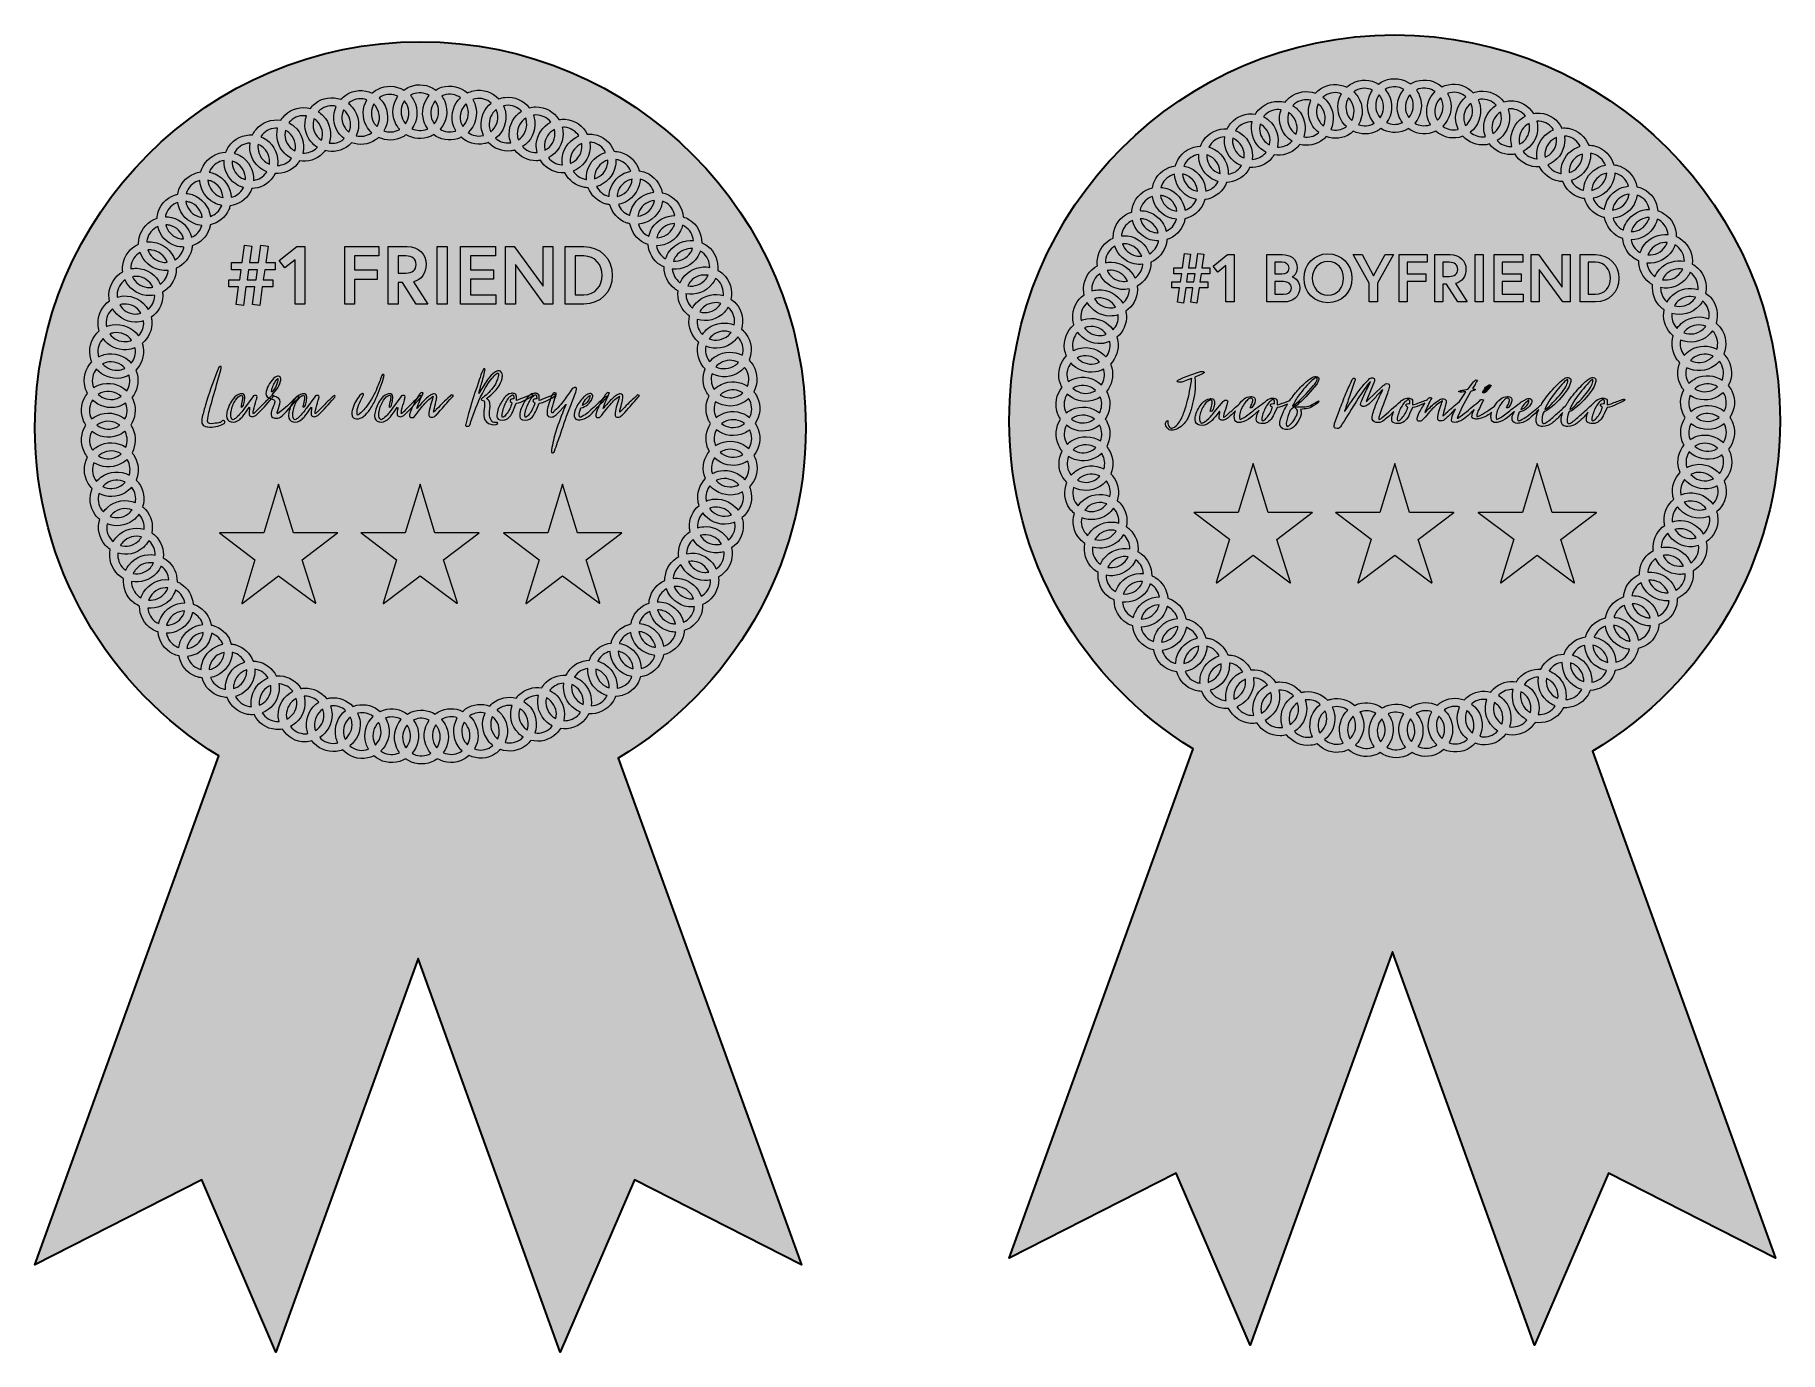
# Model space of a CAD drawing. Extents: x 251 to 505, y -492 to -300.
import ezdxf

# ---------------------------------------------------------------- set-up
doc = ezdxf.new("R2010")
doc.units = 0
doc.header["$MEASUREMENT"] = 0
doc.layers.add('Layer 1', color=7, linetype='Continuous', lineweight=0)

# ---------------------------------------------------------------- blocks, each defined once
blk = doc.blocks.new('Block_1')
at = {"layer": 'Layer 1', "true_color": 0xfbb040, "transparency": 33554687}
h = blk.add_hatch(color=43, dxfattribs=at)
h.dxf.hatch_style = 2
edge = h.paths.add_edge_path()
edge.add_spline(control_points=[(277.82, -348.77), (277.8, -348.93), (277.78, -349.07), (277.76, -349.21), (277.76, -349.21), (277.15, -351.42), (277.15, -351.42), (276.8, -352.67), (276.44, -353.9), (276.09, -355.16), (275.99, -355.53), (275.93, -355.93), (275.86, -356.32), (275.75, -356.93), (275.9, -357.13), (276.44, -357.09), (276.79, -357.06), (277.13, -357), (277.46, -356.95), (277.62, -356.92), (277.77, -356.89), (277.9, -356.74), (277.99, -356.63), (278.12, -356.6), (278.25, -356.67), (278.38, -356.73), (278.4, -356.87), (278.31, -356.99), (278.26, -357.03), (278.21, -357.08), (278.16, -357.11), (277.42, -357.47), (276.66, -357.67), (275.85, -357.56), (275.82, -357.54), (275.79, -357.54), (275.76, -357.54), (275.11, -357.43), (274.87, -357.06), (275.01, -356.36), (275.14, -355.74), (275.29, -355.13), (275.48, -354.52), (275.99, -352.77), (276.61, -351.04), (277.27, -349.35), (277.33, -349.18), (277.41, -349.02), (277.49, -348.86), (277.55, -348.73), (277.66, -348.7), (277.82, -348.77)], knot_values=[0, 0, 0, 0, 1, 1, 1, 2, 2, 2, 3, 3, 3, 4, 4, 4, 5, 5, 5, 6, 6, 6, 7, 7, 7, 8, 8, 8, 9, 9, 9, 10, 10, 10, 11, 11, 11, 12, 12, 12, 13, 13, 13, 14, 14, 14, 15, 15, 15, 16, 16, 16, 17, 17, 17, 17], degree=3, periodic=0)
h = blk.add_hatch(color=43, dxfattribs=at)
h.dxf.hatch_style = 2
edge = h.paths.add_edge_path()
edge.add_spline(control_points=[(286.05, -350.5), (285.67, -350.92), (285.45, -351.4), (285.27, -351.9), (285.2, -352.09), (285.13, -352.26), (285.18, -352.48), (285.73, -351.98), (286.12, -351.15), (286.05, -350.5)], knot_values=[0, 0, 0, 0, 1, 1, 1, 2, 2, 2, 3, 3, 3, 3], degree=3, periodic=0)
edge = h.paths.add_edge_path()
edge.add_spline(control_points=[(285.24, -352.86), (285.34, -353), (285.5, -353.05), (285.63, -353.1), (285.76, -353.16), (285.87, -353.19), (285.99, -353.25), (286.36, -353.44), (286.49, -353.76), (286.36, -354.2), (286.26, -354.56), (286.15, -354.92), (286.04, -355.29), (286, -355.39), (285.95, -355.5), (286.02, -355.65), (286.02, -355.65), (286.29, -355.46), (286.29, -355.46), (287.09, -354.82), (287.86, -354.12), (288.6, -353.41), (288.67, -353.32), (288.76, -353.25), (288.84, -353.18), (288.93, -353.12), (289.01, -353.07), (289.14, -353.15), (289.11, -353.22), (289.1, -353.29), (289.06, -353.35), (288.95, -353.5), (288.83, -353.63), (288.7, -353.76), (288.7, -353.76), (287.34, -355.29), (287.34, -355.29), (287.06, -355.59), (286.79, -355.9), (286.45, -356.12), (286.2, -356.29), (285.91, -356.33), (285.62, -356.29), (285.2, -356.23), (285, -355.9), (285.1, -355.45), (285.16, -355.21), (285.25, -355), (285.33, -354.78), (285.41, -354.56), (285.5, -354.36), (285.58, -354.15), (285.6, -354.08), (285.62, -353.99), (285.63, -353.9), (285.64, -353.72), (285.56, -353.61), (285.41, -353.56), (285.31, -353.53), (285.2, -353.51), (285.1, -353.47), (284.97, -353.42), (284.83, -353.38), (284.71, -353.31), (284.4, -353.12), (284.29, -352.83), (284.36, -352.43), (284.36, -352.43), (284.36, -352.39), (284.36, -352.39), (284.61, -351.55), (285.02, -350.83), (285.68, -350.32), (285.82, -350.21), (285.98, -350.14), (286.16, -350.15), (286.38, -350.18), (286.49, -350.3), (286.49, -350.54), (286.51, -350.66), (286.48, -350.78), (286.45, -350.89), (286.34, -351.36), (286.15, -351.77), (285.86, -352.11), (285.86, -352.11), (285.24, -352.86), (285.24, -352.86)], knot_values=[0, 0, 0, 0, 1, 1, 1, 2, 2, 2, 3, 3, 3, 4, 4, 4, 5, 5, 5, 6, 6, 6, 7, 7, 7, 8, 8, 8, 9, 9, 9, 10, 10, 10, 11, 11, 11, 12, 12, 12, 13, 13, 13, 14, 14, 14, 15, 15, 15, 16, 16, 16, 17, 17, 17, 18, 18, 18, 19, 19, 19, 20, 20, 20, 21, 21, 21, 22, 22, 22, 23, 23, 23, 24, 24, 24, 25, 25, 25, 26, 26, 26, 27, 27, 27, 28, 28, 28, 29, 29, 29, 29], degree=3, periodic=0)
h = blk.add_hatch(color=43, dxfattribs=at)
h.dxf.hatch_style = 2
edge = h.paths.add_edge_path()
edge.add_spline(control_points=[(301.32, -349.9), (301.56, -349.9), (301.59, -349.93), (301.55, -350.15), (301.51, -350.32), (301.46, -350.5), (301.41, -350.66), (301.05, -351.74), (300.69, -352.8), (300.2, -353.8), (299.92, -354.34), (299.63, -354.85), (299.27, -355.32), (299.01, -355.66), (298.73, -355.96), (298.36, -356.16), (298.02, -356.35), (297.65, -356.44), (297.28, -356.31), (297.01, -356.2), (296.88, -356.03), (296.85, -355.71), (296.84, -355.46), (296.87, -355.21), (296.94, -355), (297.19, -354.22), (297.56, -353.54), (298.05, -352.94), (298.12, -352.89), (298.18, -352.81), (298.26, -352.77), (298.35, -352.68), (298.47, -352.65), (298.58, -352.73), (298.63, -352.84), (298.56, -352.91), (298.52, -353), (298.38, -353.25), (298.23, -353.51), (298.11, -353.77), (297.9, -354.17), (297.75, -354.59), (297.65, -355.04), (297.59, -355.33), (297.6, -355.55), (297.71, -355.82), (297.82, -355.81), (297.91, -355.72), (298, -355.65), (298.45, -355.3), (298.82, -354.85), (299.16, -354.37), (299.71, -353.61), (300.17, -352.78), (300.53, -351.9), (300.76, -351.3), (301, -350.69), (301.24, -350.08), (301.24, -350.08), (301.32, -349.9), (301.32, -349.9)], knot_values=[0, 0, 0, 0, 1, 1, 1, 2, 2, 2, 3, 3, 3, 4, 4, 4, 5, 5, 5, 6, 6, 6, 7, 7, 7, 8, 8, 8, 9, 9, 9, 10, 10, 10, 11, 11, 11, 12, 12, 12, 13, 13, 13, 14, 14, 14, 15, 15, 15, 16, 16, 16, 17, 17, 17, 18, 18, 18, 19, 19, 19, 20, 20, 20, 20], degree=3, periodic=0)
h = blk.add_hatch(color=43, dxfattribs=at)
h.dxf.hatch_style = 2
edge = h.paths.add_edge_path()
edge.add_spline(control_points=[(316.5, -353.42), (316.58, -353.47), (316.62, -353.5), (316.66, -353.54), (316.84, -353.66), (316.93, -353.85), (316.97, -354.06), (317.02, -354.3), (317.02, -354.55), (316.99, -354.78), (316.97, -355.08), (316.94, -355.37), (316.94, -355.68), (316.94, -356), (317.02, -356.31), (317.16, -356.57), (317.33, -356.89), (317.51, -356.97), (317.83, -356.92), (317.83, -356.92), (317.86, -356.92), (317.86, -356.92), (318.03, -356.89), (318.13, -356.92), (318.13, -357.02), (318.13, -357.11), (318.05, -357.19), (317.9, -357.21), (317.38, -357.29), (316.89, -357.18), (316.48, -356.8), (316.12, -356.48), (316.07, -356.01), (316.09, -355.52), (316.1, -355.3), (316.16, -355.1), (316.17, -354.88), (316.18, -354.57), (316.21, -354.28), (316.19, -353.98), (316.19, -353.74), (316.16, -353.73), (315.95, -353.69), (315.87, -353.66), (315.78, -353.67), (315.73, -353.54), (315.77, -353.4), (315.9, -353.34), (316, -353.26), (316.61, -352.81), (317.12, -352.27), (317.58, -351.64), (317.87, -351.2), (318.12, -350.73), (318.21, -350.19), (318.25, -350.02), (318.26, -349.86), (318.21, -349.67), (318.13, -349.7), (318.08, -349.71), (318.03, -349.74), (317.74, -349.95), (317.5, -350.21), (317.28, -350.49), (316.74, -351.15), (316.29, -351.9), (315.89, -352.68), (315.2, -354.04), (314.65, -355.45), (314.18, -356.92), (314.16, -356.99), (314.13, -357.08), (314.12, -357.15), (314.08, -357.41), (313.95, -357.5), (313.67, -357.47), (313.63, -357.47), (313.58, -357.45), (313.54, -357.44), (313.5, -357.41), (313.47, -357.38), (313.42, -357.35), (313.43, -357.28), (313.43, -357.21), (313.46, -357.15), (313.99, -355.08), (314.63, -353.05), (315.33, -351.04), (315.48, -350.57), (315.65, -350.11), (315.81, -349.63), (315.86, -349.48), (315.92, -349.35), (315.99, -349.21), (316.05, -349.09), (316.13, -349.03), (316.27, -349.09), (316.27, -349.18), (316.29, -349.25), (316.27, -349.32), (316.19, -349.67), (316.12, -350), (316.03, -350.34), (315.86, -350.98), (315.67, -351.62), (315.48, -352.26), (315.46, -352.39), (315.42, -352.52), (315.38, -352.68), (315.51, -352.58), (315.55, -352.46), (315.6, -352.36), (315.95, -351.72), (316.31, -351.1), (316.75, -350.54), (317.02, -350.18), (317.32, -349.84), (317.68, -349.6), (317.82, -349.51), (317.98, -349.42), (318.14, -349.38), (318.47, -349.29), (318.71, -349.48), (318.79, -349.84), (318.84, -350.06), (318.81, -350.27), (318.77, -350.49), (318.67, -350.95), (318.47, -351.36), (318.21, -351.74), (317.79, -352.32), (317.3, -352.81), (316.75, -353.24), (316.69, -353.29), (316.61, -353.34), (316.5, -353.42)], knot_values=[0, 0, 0, 0, 1, 1, 1, 2, 2, 2, 3, 3, 3, 4, 4, 4, 5, 5, 5, 6, 6, 6, 7, 7, 7, 8, 8, 8, 9, 9, 9, 10, 10, 10, 11, 11, 11, 12, 12, 12, 13, 13, 13, 14, 14, 14, 15, 15, 15, 16, 16, 16, 17, 17, 17, 18, 18, 18, 19, 19, 19, 20, 20, 20, 21, 21, 21, 22, 22, 22, 23, 23, 23, 24, 24, 24, 25, 25, 25, 26, 26, 26, 27, 27, 27, 28, 28, 28, 29, 29, 29, 30, 30, 30, 31, 31, 31, 32, 32, 32, 33, 33, 33, 34, 34, 34, 35, 35, 35, 36, 36, 36, 37, 37, 37, 38, 38, 38, 39, 39, 39, 40, 40, 40, 41, 41, 41, 42, 42, 42, 43, 43, 43, 44, 44, 44, 45, 45, 45, 45], degree=3, periodic=0)
h = blk.add_hatch(color=43, dxfattribs=at)
h.dxf.hatch_style = 2
edge = h.paths.add_edge_path()
edge.add_spline(control_points=[(282.55, -355.62), (282.65, -355.5), (282.77, -355.4), (282.88, -355.3), (283.46, -354.68), (283.35, -354.86), (283.93, -354.24), (284.29, -353.86), (284.66, -353.51), (285.04, -353.15), (285.09, -353.1), (285.28, -352.93), (285.36, -352.97), (285.47, -353.07), (285.27, -353.34), (285.2, -353.41), (284.47, -354.21), (283.76, -355.08), (282.96, -355.8), (282.83, -355.91), (282.66, -355.98), (282.49, -356.04), (282.42, -356.07), (282.3, -356.07), (282.21, -356.04), (281.96, -356), (281.86, -355.85), (281.87, -355.56), (281.89, -355.34), (281.93, -355.14), (281.96, -354.92), (281.96, -354.85), (281.98, -354.76), (281.95, -354.66), (281.95, -354.66), (281.76, -354.94), (281.76, -354.94), (281.49, -355.32), (281.2, -355.69), (280.92, -356.07), (280.79, -356.23), (280.62, -356.38), (280.46, -356.51), (280.11, -356.79), (279.71, -356.9), (279.27, -356.81), (278.84, -356.74), (278.61, -356.45), (278.6, -355.96), (278.6, -355.71), (278.64, -355.45), (278.7, -355.21), (278.88, -354.55), (279.18, -353.93), (279.59, -353.4), (279.87, -353.05), (280.21, -352.81), (280.64, -352.74), (280.68, -352.73), (280.71, -352.73), (280.77, -352.73), (281.07, -352.7), (281.26, -352.87), (281.26, -353.22), (281.26, -353.48), (281.22, -353.74), (281.18, -354.01), (281.15, -354.14), (281.11, -354.27), (281.06, -354.39), (281.02, -354.47), (280.96, -354.56), (280.89, -354.65), (280.83, -354.7), (280.77, -354.72), (280.68, -354.63), (280.7, -354.57), (280.71, -354.52), (280.73, -354.44), (280.8, -354.11), (280.88, -353.79), (280.93, -353.47), (280.97, -353.28), (280.96, -353.07), (280.8, -352.91), (280.4, -353.02), (280.13, -353.29), (279.9, -353.64), (279.58, -354.14), (279.36, -354.69), (279.26, -355.29), (279.2, -355.52), (279.22, -355.77), (279.23, -356), (279.23, -356.12), (279.28, -356.23), (279.33, -356.33), (279.4, -356.49), (279.5, -356.54), (279.66, -356.47), (279.81, -356.38), (279.98, -356.26), (280.11, -356.15), (280.53, -355.74), (280.88, -355.29), (281.23, -354.81), (281.23, -354.81), (282.43, -353.16), (282.43, -353.16), (282.56, -352.97), (282.73, -352.93), (282.92, -352.99), (283.01, -353), (283.06, -353.07), (283.05, -353.19), (283.02, -353.35), (282.98, -353.51), (282.93, -353.67), (282.8, -354.17), (282.66, -354.65), (282.53, -355.13), (282.49, -355.27), (282.49, -355.43), (282.47, -355.58), (282.47, -355.58), (282.55, -355.62), (282.55, -355.62)], knot_values=[0, 0, 0, 0, 1, 1, 1, 2, 2, 2, 3, 3, 3, 4, 4, 4, 5, 5, 5, 6, 6, 6, 7, 7, 7, 8, 8, 8, 9, 9, 9, 10, 10, 10, 11, 11, 11, 12, 12, 12, 13, 13, 13, 14, 14, 14, 15, 15, 15, 16, 16, 16, 17, 17, 17, 18, 18, 18, 19, 19, 19, 20, 20, 20, 21, 21, 21, 22, 22, 22, 23, 23, 23, 24, 24, 24, 25, 25, 25, 26, 26, 26, 27, 27, 27, 28, 28, 28, 29, 29, 29, 30, 30, 30, 31, 31, 31, 32, 32, 32, 33, 33, 33, 34, 34, 34, 35, 35, 35, 36, 36, 36, 37, 37, 37, 38, 38, 38, 39, 39, 39, 40, 40, 40, 41, 41, 41, 42, 42, 42, 42], degree=3, periodic=0)
h = blk.add_hatch(color=43, dxfattribs=at)
h.dxf.hatch_style = 2
edge = h.paths.add_edge_path()
edge.add_spline(control_points=[(291.58, -355.62), (291.68, -355.5), (291.8, -355.4), (291.91, -355.3), (292.49, -354.68), (292.38, -354.86), (292.96, -354.24), (293.32, -353.86), (293.69, -353.51), (294.07, -353.15), (294.12, -353.1), (294.31, -352.93), (294.39, -352.97), (294.51, -353.07), (294.3, -353.34), (294.24, -353.41), (293.5, -354.21), (292.79, -355.08), (291.99, -355.8), (291.86, -355.91), (291.69, -355.98), (291.53, -356.04), (291.45, -356.07), (291.33, -356.07), (291.24, -356.04), (291, -356), (290.89, -355.85), (290.91, -355.56), (290.92, -355.34), (290.96, -355.14), (291, -354.92), (291, -354.85), (291.01, -354.76), (290.98, -354.66), (290.98, -354.66), (290.79, -354.94), (290.79, -354.94), (290.52, -355.32), (290.24, -355.69), (289.95, -356.07), (289.82, -356.23), (289.65, -356.38), (289.49, -356.51), (289.14, -356.79), (288.74, -356.9), (288.3, -356.81), (287.87, -356.74), (287.64, -356.45), (287.63, -355.96), (287.63, -355.71), (287.67, -355.45), (287.73, -355.21), (287.91, -354.55), (288.21, -353.93), (288.62, -353.4), (288.91, -353.05), (289.24, -352.81), (289.67, -352.74), (289.71, -352.73), (289.75, -352.73), (289.8, -352.73), (290.11, -352.7), (290.29, -352.87), (290.29, -353.22), (290.29, -353.48), (290.25, -353.74), (290.21, -354.01), (290.18, -354.14), (290.15, -354.27), (290.09, -354.39), (290.05, -354.47), (289.99, -354.56), (289.93, -354.65), (289.86, -354.7), (289.8, -354.72), (289.71, -354.63), (289.73, -354.57), (289.75, -354.52), (289.76, -354.44), (289.84, -354.11), (289.91, -353.79), (289.96, -353.47), (290, -353.28), (289.99, -353.07), (289.84, -352.91), (289.44, -353.02), (289.16, -353.29), (288.93, -353.64), (288.61, -354.14), (288.39, -354.69), (288.29, -355.29), (288.24, -355.52), (288.25, -355.77), (288.26, -356), (288.26, -356.12), (288.31, -356.23), (288.36, -356.33), (288.43, -356.49), (288.53, -356.54), (288.69, -356.47), (288.84, -356.38), (289.01, -356.26), (289.14, -356.15), (289.57, -355.74), (289.91, -355.29), (290.26, -354.81), (290.26, -354.81), (291.46, -353.16), (291.46, -353.16), (291.59, -352.97), (291.76, -352.93), (291.95, -352.99), (292.04, -353), (292.09, -353.07), (292.08, -353.19), (292.05, -353.35), (292.02, -353.51), (291.96, -353.67), (291.84, -354.17), (291.69, -354.65), (291.56, -355.13), (291.53, -355.27), (291.53, -355.43), (291.5, -355.58), (291.5, -355.58), (291.58, -355.62), (291.58, -355.62)], knot_values=[0, 0, 0, 0, 1, 1, 1, 2, 2, 2, 3, 3, 3, 4, 4, 4, 5, 5, 5, 6, 6, 6, 7, 7, 7, 8, 8, 8, 9, 9, 9, 10, 10, 10, 11, 11, 11, 12, 12, 12, 13, 13, 13, 14, 14, 14, 15, 15, 15, 16, 16, 16, 17, 17, 17, 18, 18, 18, 19, 19, 19, 20, 20, 20, 21, 21, 21, 22, 22, 22, 23, 23, 23, 24, 24, 24, 25, 25, 25, 26, 26, 26, 27, 27, 27, 28, 28, 28, 29, 29, 29, 30, 30, 30, 31, 31, 31, 32, 32, 32, 33, 33, 33, 34, 34, 34, 35, 35, 35, 36, 36, 36, 37, 37, 37, 38, 38, 38, 39, 39, 39, 40, 40, 40, 41, 41, 41, 42, 42, 42, 42], degree=3, periodic=0)
h = blk.add_hatch(color=43, dxfattribs=at)
h.dxf.hatch_style = 2
edge = h.paths.add_edge_path()
edge.add_spline(control_points=[(304.13, -355.62), (304.23, -355.5), (304.35, -355.4), (304.47, -355.3), (305.05, -354.68), (304.93, -354.86), (305.51, -354.24), (305.87, -353.86), (306.25, -353.51), (306.62, -353.15), (306.67, -353.1), (306.87, -352.93), (306.94, -352.97), (307.06, -353.07), (306.85, -353.34), (306.79, -353.41), (306.05, -354.21), (305.34, -355.08), (304.54, -355.8), (304.41, -355.91), (304.25, -355.98), (304.08, -356.04), (304, -356.07), (303.89, -356.07), (303.79, -356.04), (303.55, -356), (303.45, -355.85), (303.46, -355.56), (303.47, -355.34), (303.51, -355.14), (303.55, -354.92), (303.55, -354.85), (303.56, -354.76), (303.54, -354.66), (303.54, -354.66), (303.34, -354.94), (303.34, -354.94), (303.07, -355.32), (302.79, -355.69), (302.5, -356.07), (302.38, -356.23), (302.21, -356.38), (302.04, -356.51), (301.69, -356.79), (301.29, -356.9), (300.85, -356.81), (300.43, -356.74), (300.2, -356.45), (300.18, -355.96), (300.18, -355.71), (300.22, -355.45), (300.29, -355.21), (300.47, -354.55), (300.76, -353.93), (301.18, -353.4), (301.46, -353.05), (301.8, -352.81), (302.22, -352.74), (302.26, -352.73), (302.3, -352.73), (302.35, -352.73), (302.66, -352.7), (302.84, -352.87), (302.84, -353.22), (302.84, -353.48), (302.8, -353.74), (302.76, -354.01), (302.74, -354.14), (302.7, -354.27), (302.65, -354.39), (302.61, -354.47), (302.54, -354.56), (302.48, -354.65), (302.41, -354.7), (302.35, -354.72), (302.26, -354.63), (302.29, -354.57), (302.3, -354.52), (302.31, -354.44), (302.39, -354.11), (302.47, -353.79), (302.52, -353.47), (302.56, -353.28), (302.54, -353.07), (302.39, -352.91), (301.99, -353.02), (301.72, -353.29), (301.49, -353.64), (301.16, -354.14), (300.94, -354.69), (300.84, -355.29), (300.79, -355.52), (300.8, -355.77), (300.81, -356), (300.81, -356.12), (300.87, -356.23), (300.92, -356.33), (300.98, -356.49), (301.09, -356.54), (301.24, -356.47), (301.4, -356.38), (301.56, -356.26), (301.69, -356.15), (302.12, -355.74), (302.47, -355.29), (302.81, -354.81), (302.81, -354.81), (304.01, -353.16), (304.01, -353.16), (304.14, -352.97), (304.31, -352.93), (304.5, -352.99), (304.6, -353), (304.65, -353.07), (304.63, -353.19), (304.61, -353.35), (304.57, -353.51), (304.52, -353.67), (304.39, -354.17), (304.25, -354.65), (304.12, -355.13), (304.08, -355.27), (304.08, -355.43), (304.05, -355.58), (304.05, -355.58), (304.13, -355.62), (304.13, -355.62)], knot_values=[0, 0, 0, 0, 1, 1, 1, 2, 2, 2, 3, 3, 3, 4, 4, 4, 5, 5, 5, 6, 6, 6, 7, 7, 7, 8, 8, 8, 9, 9, 9, 10, 10, 10, 11, 11, 11, 12, 12, 12, 13, 13, 13, 14, 14, 14, 15, 15, 15, 16, 16, 16, 17, 17, 17, 18, 18, 18, 19, 19, 19, 20, 20, 20, 21, 21, 21, 22, 22, 22, 23, 23, 23, 24, 24, 24, 25, 25, 25, 26, 26, 26, 27, 27, 27, 28, 28, 28, 29, 29, 29, 30, 30, 30, 31, 31, 31, 32, 32, 32, 33, 33, 33, 34, 34, 34, 35, 35, 35, 36, 36, 36, 37, 37, 37, 38, 38, 38, 39, 39, 39, 40, 40, 40, 41, 41, 41, 42, 42, 42, 42], degree=3, periodic=0)
h = blk.add_hatch(color=43, dxfattribs=at)
h.dxf.hatch_style = 2
edge = h.paths.add_edge_path()
edge.add_spline(control_points=[(308.79, -355.4), (308.96, -355.24), (309.07, -355.14), (309.18, -355.02), (310.04, -354.08), (310.27, -353.93), (311.19, -353.05), (311.39, -352.84), (311.42, -352.86), (311.67, -353), (311.59, -353.09), (311.54, -353.18), (311.47, -353.24), (310.58, -354.21), (310.4, -354.5), (309.51, -355.46), (309.34, -355.64), (309.18, -355.8), (309.01, -355.96), (308.81, -356.13), (308.58, -356.19), (308.34, -356.12), (308.14, -356.06), (308.09, -356), (308.09, -355.77), (308.1, -355.4), (308.16, -355.04), (308.26, -354.7), (308.38, -354.3), (308.5, -353.9), (308.62, -353.51), (308.66, -353.38), (308.68, -353.26), (308.72, -353.07), (308.61, -353.16), (308.53, -353.21), (308.47, -353.25), (307.91, -353.64), (307.46, -354.18), (307.02, -354.72), (306.72, -355.08), (306.44, -355.46), (306.16, -355.84), (306.16, -355.84), (305.99, -356.06), (305.99, -356.06), (305.87, -356.17), (305.74, -356.2), (305.6, -356.2), (305.33, -356.19), (305.23, -356.06), (305.29, -355.75), (305.34, -355.53), (305.41, -355.32), (305.49, -355.11), (305.81, -354.31), (306.21, -353.57), (306.67, -352.89), (306.72, -352.81), (306.78, -352.74), (306.84, -352.67), (306.97, -352.54), (307.02, -352.54), (307.28, -352.59), (306.93, -353.34), (306.59, -354.06), (306.35, -354.85), (306.41, -354.79), (306.48, -354.72), (306.54, -354.65), (306.98, -354.14), (307.43, -353.64), (307.94, -353.22), (308.09, -353.1), (308.23, -352.99), (308.39, -352.89), (308.54, -352.77), (308.71, -352.73), (308.88, -352.75), (309.12, -352.78), (309.25, -352.93), (309.24, -353.21), (309.23, -353.44), (309.18, -353.66), (309.12, -353.88), (309.03, -354.31), (308.92, -354.73), (308.81, -355.17), (308.8, -355.21), (308.8, -355.26), (308.79, -355.4)], knot_values=[0, 0, 0, 0, 1, 1, 1, 2, 2, 2, 3, 3, 3, 4, 4, 4, 5, 5, 5, 6, 6, 6, 7, 7, 7, 8, 8, 8, 9, 9, 9, 10, 10, 10, 11, 11, 11, 12, 12, 12, 13, 13, 13, 14, 14, 14, 15, 15, 15, 16, 16, 16, 17, 17, 17, 18, 18, 18, 19, 19, 19, 20, 20, 20, 21, 21, 21, 22, 22, 22, 23, 23, 23, 24, 24, 24, 25, 25, 25, 26, 26, 26, 27, 27, 27, 28, 28, 28, 29, 29, 29, 30, 30, 30, 30], degree=3, periodic=0)
h = blk.add_hatch(color=43, dxfattribs=at)
h.dxf.hatch_style = 2
edge = h.paths.add_edge_path()
edge.add_spline(control_points=[(320.5, -353.45), (320.49, -353.31), (320.49, -353.21), (320.48, -353.1), (320.44, -352.9), (320.32, -352.83), (320.17, -352.93), (320.03, -353.03), (319.88, -353.16), (319.77, -353.29), (319.42, -353.74), (319.18, -354.27), (318.99, -354.82), (318.89, -355.11), (318.84, -355.42), (318.76, -355.72), (318.74, -355.87), (318.74, -356.03), (318.85, -356.16), (319.08, -356.12), (319.23, -355.91), (319.38, -355.72), (319.77, -355.24), (320.05, -354.68), (320.21, -354.05), (320.14, -354.01), (320.1, -353.98), (320.07, -353.93), (319.99, -353.88), (319.92, -353.82), (319.94, -353.7), (319.96, -353.58), (320.04, -353.54), (320.12, -353.53), (320.23, -353.48), (320.35, -353.48), (320.5, -353.45)], knot_values=[0, 0, 0, 0, 1, 1, 1, 2, 2, 2, 3, 3, 3, 4, 4, 4, 5, 5, 5, 6, 6, 6, 7, 7, 7, 8, 8, 8, 9, 9, 9, 10, 10, 10, 11, 11, 11, 12, 12, 12, 12], degree=3, periodic=0)
edge = h.paths.add_edge_path()
edge.add_spline(control_points=[(320.45, -355.08), (320.3, -355.46), (320.1, -355.81), (319.85, -356.1), (319.45, -356.55), (318.96, -356.65), (318.43, -356.51), (318.09, -356.41), (318, -356.19), (318.01, -355.88), (318.04, -355.53), (318.1, -355.21), (318.22, -354.89), (318.44, -354.31), (318.75, -353.77), (319.12, -353.29), (319.37, -352.97), (319.68, -352.73), (320.07, -352.67), (320.22, -352.64), (320.39, -352.65), (320.54, -352.68), (320.74, -352.73), (320.85, -352.89), (320.85, -353.12), (320.85, -353.12), (320.85, -353.69), (320.85, -353.69), (320.98, -353.66), (321.1, -353.63), (321.21, -353.58), (321.72, -353.38), (322.22, -353.16), (322.74, -352.96), (322.84, -352.9), (322.96, -352.86), (323.07, -352.83), (323.12, -352.81), (323.2, -352.84), (323.28, -352.86), (323.14, -353.09), (323.07, -353.13), (322.1, -353.66), (321.7, -353.88), (321.28, -354.04), (320.84, -354.09), (320.84, -354.09), (320.45, -355.08), (320.45, -355.08)], knot_values=[0, 0, 0, 0, 1, 1, 1, 2, 2, 2, 3, 3, 3, 4, 4, 4, 5, 5, 5, 6, 6, 6, 7, 7, 7, 8, 8, 8, 9, 9, 9, 10, 10, 10, 11, 11, 11, 12, 12, 12, 13, 13, 13, 14, 14, 14, 15, 15, 15, 16, 16, 16, 16], degree=3, periodic=0)
h = blk.add_hatch(color=43, dxfattribs=at)
h.dxf.hatch_style = 2
edge = h.paths.add_edge_path()
edge.add_spline(control_points=[(323.83, -353.45), (323.82, -353.31), (323.82, -353.21), (323.81, -353.1), (323.77, -352.9), (323.65, -352.83), (323.5, -352.93), (323.36, -353.03), (323.21, -353.16), (323.1, -353.29), (322.75, -353.74), (322.5, -354.27), (322.32, -354.82), (322.22, -355.11), (322.17, -355.42), (322.09, -355.72), (322.07, -355.87), (322.07, -356.03), (322.18, -356.16), (322.41, -356.12), (322.56, -355.91), (322.71, -355.72), (323.1, -355.24), (323.38, -354.68), (323.54, -354.05), (323.47, -354.01), (323.43, -353.98), (323.39, -353.93), (323.32, -353.88), (323.25, -353.82), (323.27, -353.7), (323.29, -353.58), (323.37, -353.54), (323.45, -353.53), (323.56, -353.48), (323.68, -353.48), (323.83, -353.45)], knot_values=[0, 0, 0, 0, 1, 1, 1, 2, 2, 2, 3, 3, 3, 4, 4, 4, 5, 5, 5, 6, 6, 6, 7, 7, 7, 8, 8, 8, 9, 9, 9, 10, 10, 10, 11, 11, 11, 12, 12, 12, 12], degree=3, periodic=0)
edge = h.paths.add_edge_path()
edge.add_spline(control_points=[(323.78, -355.08), (323.63, -355.46), (323.43, -355.81), (323.18, -356.1), (322.78, -356.55), (322.28, -356.65), (321.76, -356.51), (321.42, -356.41), (321.33, -356.19), (321.34, -355.88), (321.37, -355.53), (321.43, -355.21), (321.55, -354.89), (321.77, -354.31), (322.08, -353.77), (322.45, -353.29), (322.7, -352.97), (323.01, -352.73), (323.39, -352.67), (323.55, -352.64), (323.72, -352.65), (323.87, -352.68), (324.07, -352.73), (324.18, -352.89), (324.18, -353.12), (324.18, -353.12), (324.18, -353.69), (324.18, -353.69), (324.31, -353.66), (324.43, -353.63), (324.54, -353.58), (325.05, -353.38), (325.55, -353.16), (326.07, -352.96), (326.17, -352.9), (326.28, -352.86), (326.4, -352.83), (326.45, -352.81), (326.53, -352.84), (326.61, -352.86), (326.47, -353.09), (326.4, -353.13), (325.43, -353.66), (325.03, -353.88), (324.61, -354.04), (324.17, -354.09), (324.17, -354.09), (323.78, -355.08), (323.78, -355.08)], knot_values=[0, 0, 0, 0, 1, 1, 1, 2, 2, 2, 3, 3, 3, 4, 4, 4, 5, 5, 5, 6, 6, 6, 7, 7, 7, 8, 8, 8, 9, 9, 9, 10, 10, 10, 11, 11, 11, 12, 12, 12, 13, 13, 13, 14, 14, 14, 15, 15, 15, 16, 16, 16, 16], degree=3, periodic=0)
h = blk.add_hatch(color=43, dxfattribs=at)
h.dxf.hatch_style = 2
edge = h.paths.add_edge_path()
edge.add_spline(control_points=[(327.24, -355.23), (327.06, -355.43), (326.85, -355.61), (326.66, -355.8), (326.48, -355.96), (326.28, -356.07), (326.05, -356.1), (325.95, -356.12), (325.83, -356.12), (325.74, -356.1), (325.46, -356.04), (325.34, -355.91), (325.32, -355.59), (325.32, -355.36), (325.33, -355.11), (325.38, -354.88), (325.54, -354.21), (325.77, -353.58), (326.04, -352.97), (326.07, -352.91), (326.09, -352.86), (326.13, -352.81), (326.27, -352.55), (326.37, -352.52), (326.67, -352.65), (326.7, -352.8), (326.63, -352.93), (326.59, -353.06), (326.44, -353.53), (326.28, -353.99), (326.16, -354.46), (326.05, -354.81), (325.96, -355.16), (326, -355.52), (326.13, -355.55), (326.18, -355.45), (326.26, -355.37), (326.83, -354.85), (327.36, -354.27), (327.83, -353.64), (328.23, -353.1), (328.62, -352.57), (329.01, -352.01), (329.14, -351.84), (329.29, -351.78), (329.48, -351.81), (329.61, -351.84), (329.66, -351.91), (329.64, -352.07), (329.61, -352.2), (329.58, -352.35), (329.52, -352.48), (329.25, -353.16), (328.99, -353.85), (328.72, -354.53), (328.22, -355.82), (327.78, -357.15), (327.33, -358.47), (327.03, -359.36), (326.71, -360.22), (326.4, -361.09), (326.32, -361.31), (326.26, -361.35), (326.1, -361.32), (326, -361.31), (325.95, -361.25), (325.95, -361.14), (325.95, -361.05), (325.97, -360.98), (325.99, -360.89), (326.12, -359.97), (326.35, -359.08), (326.62, -358.21), (326.99, -357), (327.45, -355.84), (327.92, -354.68), (327.99, -354.56), (328.04, -354.43), (328.09, -354.3), (328.08, -354.28), (328.07, -354.27), (328.05, -354.27), (328.05, -354.27), (327.24, -355.23), (327.24, -355.23)], knot_values=[0, 0, 0, 0, 1, 1, 1, 2, 2, 2, 3, 3, 3, 4, 4, 4, 5, 5, 5, 6, 6, 6, 7, 7, 7, 8, 8, 8, 9, 9, 9, 10, 10, 10, 11, 11, 11, 12, 12, 12, 13, 13, 13, 14, 14, 14, 15, 15, 15, 16, 16, 16, 17, 17, 17, 18, 18, 18, 19, 19, 19, 20, 20, 20, 21, 21, 21, 22, 22, 22, 23, 23, 23, 24, 24, 24, 25, 25, 25, 26, 26, 26, 27, 27, 27, 28, 28, 28, 28], degree=3, periodic=0)
h = blk.add_hatch(color=43, dxfattribs=at)
h.dxf.hatch_style = 2
edge = h.paths.add_edge_path()
edge.add_spline(control_points=[(331.59, -352.97), (331.2, -353.16), (330.62, -353.92), (330.49, -354.41), (331.06, -354.21), (331.64, -353.45), (331.59, -352.97)], knot_values=[0, 0, 0, 0, 1, 1, 1, 2, 2, 2, 2], degree=3, periodic=0)
edge = h.paths.add_edge_path()
edge.add_spline(control_points=[(330.26, -354.79), (330.12, -355.21), (329.92, -355.64), (330.05, -356.1), (330.22, -356.17), (330.35, -356.09), (330.45, -356.03), (330.72, -355.87), (331.01, -355.71), (331.25, -355.5), (331.88, -354.95), (332.49, -354.37), (333.12, -353.8), (333.3, -353.63), (333.5, -353.45), (333.69, -353.28), (333.83, -353.15), (333.83, -353.15), (334.09, -353.09), (334.06, -353.16), (334.05, -353.21), (334.03, -353.25), (333.32, -354.02), (332.61, -354.79), (331.9, -355.55), (331.51, -355.96), (331.06, -356.29), (330.53, -356.45), (330.3, -356.52), (330.05, -356.55), (329.81, -356.51), (329.39, -356.42), (329.21, -356.15), (329.28, -355.68), (329.3, -355.36), (329.42, -355.05), (329.55, -354.78), (329.83, -354.18), (330.21, -353.67), (330.65, -353.24), (330.79, -353.09), (330.96, -352.97), (331.12, -352.86), (331.21, -352.8), (331.32, -352.77), (331.42, -352.73), (331.6, -352.67), (331.78, -352.67), (331.92, -352.84), (332.05, -353), (331.99, -353.21), (331.91, -353.38), (331.61, -354.12), (331.03, -354.62), (330.26, -354.79)], knot_values=[0, 0, 0, 0, 1, 1, 1, 2, 2, 2, 3, 3, 3, 4, 4, 4, 5, 5, 5, 6, 6, 6, 7, 7, 7, 8, 8, 8, 9, 9, 9, 10, 10, 10, 11, 11, 11, 12, 12, 12, 13, 13, 13, 14, 14, 14, 15, 15, 15, 16, 16, 16, 17, 17, 17, 18, 18, 18, 18], degree=3, periodic=0)
h = blk.add_hatch(color=43, dxfattribs=at)
h.dxf.hatch_style = 2
edge = h.paths.add_edge_path()
edge.add_spline(control_points=[(335.93, -355.4), (336.1, -355.24), (336.22, -355.14), (336.32, -355.02), (337.19, -354.08), (337.42, -353.93), (338.33, -353.05), (338.54, -352.84), (338.57, -352.86), (338.81, -353), (338.73, -353.09), (338.68, -353.18), (338.62, -353.24), (337.73, -354.21), (337.55, -354.5), (336.66, -355.46), (336.49, -355.64), (336.32, -355.8), (336.15, -355.96), (335.96, -356.13), (335.73, -356.19), (335.48, -356.12), (335.29, -356.06), (335.24, -356), (335.24, -355.77), (335.25, -355.4), (335.3, -355.04), (335.41, -354.7), (335.52, -354.3), (335.65, -353.9), (335.77, -353.51), (335.81, -353.38), (335.83, -353.26), (335.87, -353.07), (335.75, -353.16), (335.68, -353.21), (335.61, -353.25), (335.06, -353.64), (334.61, -354.18), (334.17, -354.72), (333.87, -355.08), (333.59, -355.46), (333.3, -355.84), (333.3, -355.84), (333.14, -356.06), (333.14, -356.06), (333.02, -356.17), (332.89, -356.2), (332.75, -356.2), (332.48, -356.19), (332.37, -356.06), (332.44, -355.75), (332.49, -355.53), (332.55, -355.32), (332.63, -355.11), (332.95, -354.31), (333.35, -353.57), (333.82, -352.89), (333.87, -352.81), (333.92, -352.74), (333.99, -352.67), (334.12, -352.54), (334.17, -352.54), (334.43, -352.59), (334.08, -353.34), (333.74, -354.06), (333.5, -354.85), (333.56, -354.79), (333.63, -354.72), (333.69, -354.65), (334.13, -354.14), (334.58, -353.64), (335.08, -353.22), (335.24, -353.1), (335.38, -352.99), (335.54, -352.89), (335.69, -352.77), (335.86, -352.73), (336.03, -352.75), (336.27, -352.78), (336.4, -352.93), (336.39, -353.21), (336.37, -353.44), (336.32, -353.66), (336.27, -353.88), (336.18, -354.31), (336.06, -354.73), (335.96, -355.17), (335.95, -355.21), (335.95, -355.26), (335.93, -355.4)], knot_values=[0, 0, 0, 0, 1, 1, 1, 2, 2, 2, 3, 3, 3, 4, 4, 4, 5, 5, 5, 6, 6, 6, 7, 7, 7, 8, 8, 8, 9, 9, 9, 10, 10, 10, 11, 11, 11, 12, 12, 12, 13, 13, 13, 14, 14, 14, 15, 15, 15, 16, 16, 16, 17, 17, 17, 18, 18, 18, 19, 19, 19, 20, 20, 20, 21, 21, 21, 22, 22, 22, 23, 23, 23, 24, 24, 24, 25, 25, 25, 26, 26, 26, 27, 27, 27, 28, 28, 28, 29, 29, 29, 30, 30, 30, 30], degree=3, periodic=0)
at = {"layer": 'Layer 1'}
for points, knots in [([(277.82, -348.77), (277.8, -348.93), (277.78, -349.07), (277.76, -349.21), (277.76, -349.21), (277.15, -351.42), (277.15, -351.42), (276.8, -352.67), (276.44, -353.9), (276.09, -355.16), (275.99, -355.53), (275.93, -355.93), (275.86, -356.32), (275.75, -356.93), (275.9, -357.13), (276.44, -357.09), (276.79, -357.06), (277.13, -357), (277.46, -356.95), (277.62, -356.92), (277.77, -356.89), (277.9, -356.74), (277.99, -356.63), (278.12, -356.6), (278.25, -356.67), (278.38, -356.73), (278.4, -356.87), (278.31, -356.99), (278.26, -357.03), (278.21, -357.08), (278.16, -357.11), (277.42, -357.47), (276.66, -357.67), (275.85, -357.56), (275.82, -357.54), (275.79, -357.54), (275.76, -357.54), (275.11, -357.43), (274.87, -357.06), (275.01, -356.36), (275.14, -355.74), (275.29, -355.13), (275.48, -354.52), (275.99, -352.77), (276.61, -351.04), (277.27, -349.35), (277.33, -349.18), (277.41, -349.02), (277.49, -348.86), (277.55, -348.73), (277.66, -348.7), (277.82, -348.77)], [0, 0, 0, 0, 1, 1, 1, 2, 2, 2, 3, 3, 3, 4, 4, 4, 5, 5, 5, 6, 6, 6, 7, 7, 7, 8, 8, 8, 9, 9, 9, 10, 10, 10, 11, 11, 11, 12, 12, 12, 13, 13, 13, 14, 14, 14, 15, 15, 15, 16, 16, 16, 17, 17, 17, 17]), ([(285.24, -352.86), (285.34, -353), (285.5, -353.05), (285.63, -353.1), (285.76, -353.16), (285.87, -353.19), (285.99, -353.25), (286.36, -353.44), (286.49, -353.76), (286.36, -354.2), (286.26, -354.56), (286.15, -354.92), (286.04, -355.29), (286, -355.39), (285.95, -355.5), (286.02, -355.65), (286.02, -355.65), (286.29, -355.46), (286.29, -355.46), (287.09, -354.82), (287.86, -354.12), (288.6, -353.41), (288.67, -353.32), (288.76, -353.25), (288.84, -353.18), (288.93, -353.12), (289.01, -353.07), (289.14, -353.15), (289.11, -353.22), (289.1, -353.29), (289.06, -353.35), (288.95, -353.5), (288.83, -353.63), (288.7, -353.76), (288.7, -353.76), (287.34, -355.29), (287.34, -355.29), (287.06, -355.59), (286.79, -355.9), (286.45, -356.12), (286.2, -356.29), (285.91, -356.33), (285.62, -356.29), (285.2, -356.23), (285, -355.9), (285.1, -355.45), (285.16, -355.21), (285.25, -355), (285.33, -354.78), (285.41, -354.56), (285.5, -354.36), (285.58, -354.15), (285.6, -354.08), (285.62, -353.99), (285.63, -353.9), (285.64, -353.72), (285.56, -353.61), (285.41, -353.56), (285.31, -353.53), (285.2, -353.51), (285.1, -353.47), (284.97, -353.42), (284.83, -353.38), (284.71, -353.31), (284.4, -353.12), (284.29, -352.83), (284.36, -352.43), (284.36, -352.43), (284.36, -352.39), (284.36, -352.39), (284.61, -351.55), (285.02, -350.83), (285.68, -350.32), (285.82, -350.21), (285.98, -350.14), (286.16, -350.15), (286.38, -350.18), (286.49, -350.3), (286.49, -350.54), (286.51, -350.66), (286.48, -350.78), (286.45, -350.89), (286.34, -351.36), (286.15, -351.77), (285.86, -352.11), (285.86, -352.11), (285.24, -352.86), (285.24, -352.86)], [0, 0, 0, 0, 1, 1, 1, 2, 2, 2, 3, 3, 3, 4, 4, 4, 5, 5, 5, 6, 6, 6, 7, 7, 7, 8, 8, 8, 9, 9, 9, 10, 10, 10, 11, 11, 11, 12, 12, 12, 13, 13, 13, 14, 14, 14, 15, 15, 15, 16, 16, 16, 17, 17, 17, 18, 18, 18, 19, 19, 19, 20, 20, 20, 21, 21, 21, 22, 22, 22, 23, 23, 23, 24, 24, 24, 25, 25, 25, 26, 26, 26, 27, 27, 27, 28, 28, 28, 29, 29, 29, 29]), ([(286.05, -350.5), (285.67, -350.92), (285.45, -351.4), (285.27, -351.9), (285.2, -352.09), (285.13, -352.26), (285.18, -352.48), (285.73, -351.98), (286.12, -351.15), (286.05, -350.5)], [0, 0, 0, 0, 1, 1, 1, 2, 2, 2, 3, 3, 3, 3]), ([(301.32, -349.9), (301.56, -349.9), (301.59, -349.93), (301.55, -350.15), (301.51, -350.32), (301.46, -350.5), (301.41, -350.66), (301.05, -351.74), (300.69, -352.8), (300.2, -353.8), (299.92, -354.34), (299.63, -354.85), (299.27, -355.32), (299.01, -355.66), (298.73, -355.96), (298.36, -356.16), (298.02, -356.35), (297.65, -356.44), (297.28, -356.31), (297.01, -356.2), (296.88, -356.03), (296.85, -355.71), (296.84, -355.46), (296.87, -355.21), (296.94, -355), (297.19, -354.22), (297.56, -353.54), (298.05, -352.94), (298.12, -352.89), (298.18, -352.81), (298.26, -352.77), (298.35, -352.68), (298.47, -352.65), (298.58, -352.73), (298.63, -352.84), (298.56, -352.91), (298.52, -353), (298.38, -353.25), (298.23, -353.51), (298.11, -353.77), (297.9, -354.17), (297.75, -354.59), (297.65, -355.04), (297.59, -355.33), (297.6, -355.55), (297.71, -355.82), (297.82, -355.81), (297.91, -355.72), (298, -355.65), (298.45, -355.3), (298.82, -354.85), (299.16, -354.37), (299.71, -353.61), (300.17, -352.78), (300.53, -351.9), (300.76, -351.3), (301, -350.69), (301.24, -350.08), (301.24, -350.08), (301.32, -349.9), (301.32, -349.9)], [0, 0, 0, 0, 1, 1, 1, 2, 2, 2, 3, 3, 3, 4, 4, 4, 5, 5, 5, 6, 6, 6, 7, 7, 7, 8, 8, 8, 9, 9, 9, 10, 10, 10, 11, 11, 11, 12, 12, 12, 13, 13, 13, 14, 14, 14, 15, 15, 15, 16, 16, 16, 17, 17, 17, 18, 18, 18, 19, 19, 19, 20, 20, 20, 20]), ([(316.5, -353.42), (316.58, -353.47), (316.62, -353.5), (316.66, -353.54), (316.84, -353.66), (316.93, -353.85), (316.97, -354.06), (317.02, -354.3), (317.02, -354.55), (316.99, -354.78), (316.97, -355.08), (316.94, -355.37), (316.94, -355.68), (316.94, -356), (317.02, -356.31), (317.16, -356.57), (317.33, -356.89), (317.51, -356.97), (317.83, -356.92), (317.83, -356.92), (317.86, -356.92), (317.86, -356.92), (318.03, -356.89), (318.13, -356.92), (318.13, -357.02), (318.13, -357.11), (318.05, -357.19), (317.9, -357.21), (317.38, -357.29), (316.89, -357.18), (316.48, -356.8), (316.12, -356.48), (316.07, -356.01), (316.09, -355.52), (316.1, -355.3), (316.16, -355.1), (316.17, -354.88), (316.18, -354.57), (316.21, -354.28), (316.19, -353.98), (316.19, -353.74), (316.16, -353.73), (315.95, -353.69), (315.87, -353.66), (315.78, -353.67), (315.73, -353.54), (315.77, -353.4), (315.9, -353.34), (316, -353.26), (316.61, -352.81), (317.12, -352.27), (317.58, -351.64), (317.87, -351.2), (318.12, -350.73), (318.21, -350.19), (318.25, -350.02), (318.26, -349.86), (318.21, -349.67), (318.13, -349.7), (318.08, -349.71), (318.03, -349.74), (317.74, -349.95), (317.5, -350.21), (317.28, -350.49), (316.74, -351.15), (316.29, -351.9), (315.89, -352.68), (315.2, -354.04), (314.65, -355.45), (314.18, -356.92), (314.16, -356.99), (314.13, -357.08), (314.12, -357.15), (314.08, -357.41), (313.95, -357.5), (313.67, -357.47), (313.63, -357.47), (313.58, -357.45), (313.54, -357.44), (313.5, -357.41), (313.47, -357.38), (313.42, -357.35), (313.43, -357.28), (313.43, -357.21), (313.46, -357.15), (313.99, -355.08), (314.63, -353.05), (315.33, -351.04), (315.48, -350.57), (315.65, -350.11), (315.81, -349.63), (315.86, -349.48), (315.92, -349.35), (315.99, -349.21), (316.05, -349.09), (316.13, -349.03), (316.27, -349.09), (316.27, -349.18), (316.29, -349.25), (316.27, -349.32), (316.19, -349.67), (316.12, -350), (316.03, -350.34), (315.86, -350.98), (315.67, -351.62), (315.48, -352.26), (315.46, -352.39), (315.42, -352.52), (315.38, -352.68), (315.51, -352.58), (315.55, -352.46), (315.6, -352.36), (315.95, -351.72), (316.31, -351.1), (316.75, -350.54), (317.02, -350.18), (317.32, -349.84), (317.68, -349.6), (317.82, -349.51), (317.98, -349.42), (318.14, -349.38), (318.47, -349.29), (318.71, -349.48), (318.79, -349.84), (318.84, -350.06), (318.81, -350.27), (318.77, -350.49), (318.67, -350.95), (318.47, -351.36), (318.21, -351.74), (317.79, -352.32), (317.3, -352.81), (316.75, -353.24), (316.69, -353.29), (316.61, -353.34), (316.5, -353.42)], [0, 0, 0, 0, 1, 1, 1, 2, 2, 2, 3, 3, 3, 4, 4, 4, 5, 5, 5, 6, 6, 6, 7, 7, 7, 8, 8, 8, 9, 9, 9, 10, 10, 10, 11, 11, 11, 12, 12, 12, 13, 13, 13, 14, 14, 14, 15, 15, 15, 16, 16, 16, 17, 17, 17, 18, 18, 18, 19, 19, 19, 20, 20, 20, 21, 21, 21, 22, 22, 22, 23, 23, 23, 24, 24, 24, 25, 25, 25, 26, 26, 26, 27, 27, 27, 28, 28, 28, 29, 29, 29, 30, 30, 30, 31, 31, 31, 32, 32, 32, 33, 33, 33, 34, 34, 34, 35, 35, 35, 36, 36, 36, 37, 37, 37, 38, 38, 38, 39, 39, 39, 40, 40, 40, 41, 41, 41, 42, 42, 42, 43, 43, 43, 44, 44, 44, 45, 45, 45, 45]), ([(282.55, -355.62), (282.65, -355.5), (282.77, -355.4), (282.88, -355.3), (283.46, -354.68), (283.35, -354.86), (283.93, -354.24), (284.29, -353.86), (284.66, -353.51), (285.04, -353.15), (285.09, -353.1), (285.28, -352.93), (285.36, -352.97), (285.47, -353.07), (285.27, -353.34), (285.2, -353.41), (284.47, -354.21), (283.76, -355.08), (282.96, -355.8), (282.83, -355.91), (282.66, -355.98), (282.49, -356.04), (282.42, -356.07), (282.3, -356.07), (282.21, -356.04), (281.96, -356), (281.86, -355.85), (281.87, -355.56), (281.89, -355.34), (281.93, -355.14), (281.96, -354.92), (281.96, -354.85), (281.98, -354.76), (281.95, -354.66), (281.95, -354.66), (281.76, -354.94), (281.76, -354.94), (281.49, -355.32), (281.2, -355.69), (280.92, -356.07), (280.79, -356.23), (280.62, -356.38), (280.46, -356.51), (280.11, -356.79), (279.71, -356.9), (279.27, -356.81), (278.84, -356.74), (278.61, -356.45), (278.6, -355.96), (278.6, -355.71), (278.64, -355.45), (278.7, -355.21), (278.88, -354.55), (279.18, -353.93), (279.59, -353.4), (279.87, -353.05), (280.21, -352.81), (280.64, -352.74), (280.68, -352.73), (280.71, -352.73), (280.77, -352.73), (281.07, -352.7), (281.26, -352.87), (281.26, -353.22), (281.26, -353.48), (281.22, -353.74), (281.18, -354.01), (281.15, -354.14), (281.11, -354.27), (281.06, -354.39), (281.02, -354.47), (280.96, -354.56), (280.89, -354.65), (280.83, -354.7), (280.77, -354.72), (280.68, -354.63), (280.7, -354.57), (280.71, -354.52), (280.73, -354.44), (280.8, -354.11), (280.88, -353.79), (280.93, -353.47), (280.97, -353.28), (280.96, -353.07), (280.8, -352.91), (280.4, -353.02), (280.13, -353.29), (279.9, -353.64), (279.58, -354.14), (279.36, -354.69), (279.26, -355.29), (279.2, -355.52), (279.22, -355.77), (279.23, -356), (279.23, -356.12), (279.28, -356.23), (279.33, -356.33), (279.4, -356.49), (279.5, -356.54), (279.66, -356.47), (279.81, -356.38), (279.98, -356.26), (280.11, -356.15), (280.53, -355.74), (280.88, -355.29), (281.23, -354.81), (281.23, -354.81), (282.43, -353.16), (282.43, -353.16), (282.56, -352.97), (282.73, -352.93), (282.92, -352.99), (283.01, -353), (283.06, -353.07), (283.05, -353.19), (283.02, -353.35), (282.98, -353.51), (282.93, -353.67), (282.8, -354.17), (282.66, -354.65), (282.53, -355.13), (282.49, -355.27), (282.49, -355.43), (282.47, -355.58), (282.47, -355.58), (282.55, -355.62), (282.55, -355.62)], [0, 0, 0, 0, 1, 1, 1, 2, 2, 2, 3, 3, 3, 4, 4, 4, 5, 5, 5, 6, 6, 6, 7, 7, 7, 8, 8, 8, 9, 9, 9, 10, 10, 10, 11, 11, 11, 12, 12, 12, 13, 13, 13, 14, 14, 14, 15, 15, 15, 16, 16, 16, 17, 17, 17, 18, 18, 18, 19, 19, 19, 20, 20, 20, 21, 21, 21, 22, 22, 22, 23, 23, 23, 24, 24, 24, 25, 25, 25, 26, 26, 26, 27, 27, 27, 28, 28, 28, 29, 29, 29, 30, 30, 30, 31, 31, 31, 32, 32, 32, 33, 33, 33, 34, 34, 34, 35, 35, 35, 36, 36, 36, 37, 37, 37, 38, 38, 38, 39, 39, 39, 40, 40, 40, 41, 41, 41, 42, 42, 42, 42]), ([(291.58, -355.62), (291.68, -355.5), (291.8, -355.4), (291.91, -355.3), (292.49, -354.68), (292.38, -354.86), (292.96, -354.24), (293.32, -353.86), (293.69, -353.51), (294.07, -353.15), (294.12, -353.1), (294.31, -352.93), (294.39, -352.97), (294.51, -353.07), (294.3, -353.34), (294.24, -353.41), (293.5, -354.21), (292.79, -355.08), (291.99, -355.8), (291.86, -355.91), (291.69, -355.98), (291.53, -356.04), (291.45, -356.07), (291.33, -356.07), (291.24, -356.04), (291, -356), (290.89, -355.85), (290.91, -355.56), (290.92, -355.34), (290.96, -355.14), (291, -354.92), (291, -354.85), (291.01, -354.76), (290.98, -354.66), (290.98, -354.66), (290.79, -354.94), (290.79, -354.94), (290.52, -355.32), (290.24, -355.69), (289.95, -356.07), (289.82, -356.23), (289.65, -356.38), (289.49, -356.51), (289.14, -356.79), (288.74, -356.9), (288.3, -356.81), (287.87, -356.74), (287.64, -356.45), (287.63, -355.96), (287.63, -355.71), (287.67, -355.45), (287.73, -355.21), (287.91, -354.55), (288.21, -353.93), (288.62, -353.4), (288.91, -353.05), (289.24, -352.81), (289.67, -352.74), (289.71, -352.73), (289.75, -352.73), (289.8, -352.73), (290.11, -352.7), (290.29, -352.87), (290.29, -353.22), (290.29, -353.48), (290.25, -353.74), (290.21, -354.01), (290.18, -354.14), (290.15, -354.27), (290.09, -354.39), (290.05, -354.47), (289.99, -354.56), (289.93, -354.65), (289.86, -354.7), (289.8, -354.72), (289.71, -354.63), (289.73, -354.57), (289.75, -354.52), (289.76, -354.44), (289.84, -354.11), (289.91, -353.79), (289.96, -353.47), (290, -353.28), (289.99, -353.07), (289.84, -352.91), (289.44, -353.02), (289.16, -353.29), (288.93, -353.64), (288.61, -354.14), (288.39, -354.69), (288.29, -355.29), (288.24, -355.52), (288.25, -355.77), (288.26, -356), (288.26, -356.12), (288.31, -356.23), (288.36, -356.33), (288.43, -356.49), (288.53, -356.54), (288.69, -356.47), (288.84, -356.38), (289.01, -356.26), (289.14, -356.15), (289.57, -355.74), (289.91, -355.29), (290.26, -354.81), (290.26, -354.81), (291.46, -353.16), (291.46, -353.16), (291.59, -352.97), (291.76, -352.93), (291.95, -352.99), (292.04, -353), (292.09, -353.07), (292.08, -353.19), (292.05, -353.35), (292.02, -353.51), (291.96, -353.67), (291.84, -354.17), (291.69, -354.65), (291.56, -355.13), (291.53, -355.27), (291.53, -355.43), (291.5, -355.58), (291.5, -355.58), (291.58, -355.62), (291.58, -355.62)], [0, 0, 0, 0, 1, 1, 1, 2, 2, 2, 3, 3, 3, 4, 4, 4, 5, 5, 5, 6, 6, 6, 7, 7, 7, 8, 8, 8, 9, 9, 9, 10, 10, 10, 11, 11, 11, 12, 12, 12, 13, 13, 13, 14, 14, 14, 15, 15, 15, 16, 16, 16, 17, 17, 17, 18, 18, 18, 19, 19, 19, 20, 20, 20, 21, 21, 21, 22, 22, 22, 23, 23, 23, 24, 24, 24, 25, 25, 25, 26, 26, 26, 27, 27, 27, 28, 28, 28, 29, 29, 29, 30, 30, 30, 31, 31, 31, 32, 32, 32, 33, 33, 33, 34, 34, 34, 35, 35, 35, 36, 36, 36, 37, 37, 37, 38, 38, 38, 39, 39, 39, 40, 40, 40, 41, 41, 41, 42, 42, 42, 42]), ([(304.13, -355.62), (304.23, -355.5), (304.35, -355.4), (304.47, -355.3), (305.05, -354.68), (304.93, -354.86), (305.51, -354.24), (305.87, -353.86), (306.25, -353.51), (306.62, -353.15), (306.67, -353.1), (306.87, -352.93), (306.94, -352.97), (307.06, -353.07), (306.85, -353.34), (306.79, -353.41), (306.05, -354.21), (305.34, -355.08), (304.54, -355.8), (304.41, -355.91), (304.25, -355.98), (304.08, -356.04), (304, -356.07), (303.89, -356.07), (303.79, -356.04), (303.55, -356), (303.45, -355.85), (303.46, -355.56), (303.47, -355.34), (303.51, -355.14), (303.55, -354.92), (303.55, -354.85), (303.56, -354.76), (303.54, -354.66), (303.54, -354.66), (303.34, -354.94), (303.34, -354.94), (303.07, -355.32), (302.79, -355.69), (302.5, -356.07), (302.38, -356.23), (302.21, -356.38), (302.04, -356.51), (301.69, -356.79), (301.29, -356.9), (300.85, -356.81), (300.43, -356.74), (300.2, -356.45), (300.18, -355.96), (300.18, -355.71), (300.22, -355.45), (300.29, -355.21), (300.47, -354.55), (300.76, -353.93), (301.18, -353.4), (301.46, -353.05), (301.8, -352.81), (302.22, -352.74), (302.26, -352.73), (302.3, -352.73), (302.35, -352.73), (302.66, -352.7), (302.84, -352.87), (302.84, -353.22), (302.84, -353.48), (302.8, -353.74), (302.76, -354.01), (302.74, -354.14), (302.7, -354.27), (302.65, -354.39), (302.61, -354.47), (302.54, -354.56), (302.48, -354.65), (302.41, -354.7), (302.35, -354.72), (302.26, -354.63), (302.29, -354.57), (302.3, -354.52), (302.31, -354.44), (302.39, -354.11), (302.47, -353.79), (302.52, -353.47), (302.56, -353.28), (302.54, -353.07), (302.39, -352.91), (301.99, -353.02), (301.72, -353.29), (301.49, -353.64), (301.16, -354.14), (300.94, -354.69), (300.84, -355.29), (300.79, -355.52), (300.8, -355.77), (300.81, -356), (300.81, -356.12), (300.87, -356.23), (300.92, -356.33), (300.98, -356.49), (301.09, -356.54), (301.24, -356.47), (301.4, -356.38), (301.56, -356.26), (301.69, -356.15), (302.12, -355.74), (302.47, -355.29), (302.81, -354.81), (302.81, -354.81), (304.01, -353.16), (304.01, -353.16), (304.14, -352.97), (304.31, -352.93), (304.5, -352.99), (304.6, -353), (304.65, -353.07), (304.63, -353.19), (304.61, -353.35), (304.57, -353.51), (304.52, -353.67), (304.39, -354.17), (304.25, -354.65), (304.12, -355.13), (304.08, -355.27), (304.08, -355.43), (304.05, -355.58), (304.05, -355.58), (304.13, -355.62), (304.13, -355.62)], [0, 0, 0, 0, 1, 1, 1, 2, 2, 2, 3, 3, 3, 4, 4, 4, 5, 5, 5, 6, 6, 6, 7, 7, 7, 8, 8, 8, 9, 9, 9, 10, 10, 10, 11, 11, 11, 12, 12, 12, 13, 13, 13, 14, 14, 14, 15, 15, 15, 16, 16, 16, 17, 17, 17, 18, 18, 18, 19, 19, 19, 20, 20, 20, 21, 21, 21, 22, 22, 22, 23, 23, 23, 24, 24, 24, 25, 25, 25, 26, 26, 26, 27, 27, 27, 28, 28, 28, 29, 29, 29, 30, 30, 30, 31, 31, 31, 32, 32, 32, 33, 33, 33, 34, 34, 34, 35, 35, 35, 36, 36, 36, 37, 37, 37, 38, 38, 38, 39, 39, 39, 40, 40, 40, 41, 41, 41, 42, 42, 42, 42]), ([(308.79, -355.4), (308.96, -355.24), (309.07, -355.14), (309.18, -355.02), (310.04, -354.08), (310.27, -353.93), (311.19, -353.05), (311.39, -352.84), (311.42, -352.86), (311.67, -353), (311.59, -353.09), (311.54, -353.18), (311.47, -353.24), (310.58, -354.21), (310.4, -354.5), (309.51, -355.46), (309.34, -355.64), (309.18, -355.8), (309.01, -355.96), (308.81, -356.13), (308.58, -356.19), (308.34, -356.12), (308.14, -356.06), (308.09, -356), (308.09, -355.77), (308.1, -355.4), (308.16, -355.04), (308.26, -354.7), (308.38, -354.3), (308.5, -353.9), (308.62, -353.51), (308.66, -353.38), (308.68, -353.26), (308.72, -353.07), (308.61, -353.16), (308.53, -353.21), (308.47, -353.25), (307.91, -353.64), (307.46, -354.18), (307.02, -354.72), (306.72, -355.08), (306.44, -355.46), (306.16, -355.84), (306.16, -355.84), (305.99, -356.06), (305.99, -356.06), (305.87, -356.17), (305.74, -356.2), (305.6, -356.2), (305.33, -356.19), (305.23, -356.06), (305.29, -355.75), (305.34, -355.53), (305.41, -355.32), (305.49, -355.11), (305.81, -354.31), (306.21, -353.57), (306.67, -352.89), (306.72, -352.81), (306.78, -352.74), (306.84, -352.67), (306.97, -352.54), (307.02, -352.54), (307.28, -352.59), (306.93, -353.34), (306.59, -354.06), (306.35, -354.85), (306.41, -354.79), (306.48, -354.72), (306.54, -354.65), (306.98, -354.14), (307.43, -353.64), (307.94, -353.22), (308.09, -353.1), (308.23, -352.99), (308.39, -352.89), (308.54, -352.77), (308.71, -352.73), (308.88, -352.75), (309.12, -352.78), (309.25, -352.93), (309.24, -353.21), (309.23, -353.44), (309.18, -353.66), (309.12, -353.88), (309.03, -354.31), (308.92, -354.73), (308.81, -355.17), (308.8, -355.21), (308.8, -355.26), (308.79, -355.4)], [0, 0, 0, 0, 1, 1, 1, 2, 2, 2, 3, 3, 3, 4, 4, 4, 5, 5, 5, 6, 6, 6, 7, 7, 7, 8, 8, 8, 9, 9, 9, 10, 10, 10, 11, 11, 11, 12, 12, 12, 13, 13, 13, 14, 14, 14, 15, 15, 15, 16, 16, 16, 17, 17, 17, 18, 18, 18, 19, 19, 19, 20, 20, 20, 21, 21, 21, 22, 22, 22, 23, 23, 23, 24, 24, 24, 25, 25, 25, 26, 26, 26, 27, 27, 27, 28, 28, 28, 29, 29, 29, 30, 30, 30, 30]), ([(320.45, -355.08), (320.3, -355.46), (320.1, -355.81), (319.85, -356.1), (319.45, -356.55), (318.96, -356.65), (318.43, -356.51), (318.09, -356.41), (318, -356.19), (318.01, -355.88), (318.04, -355.53), (318.1, -355.21), (318.22, -354.89), (318.44, -354.31), (318.75, -353.77), (319.12, -353.29), (319.37, -352.97), (319.68, -352.73), (320.07, -352.67), (320.22, -352.64), (320.39, -352.65), (320.54, -352.68), (320.74, -352.73), (320.85, -352.89), (320.85, -353.12), (320.85, -353.12), (320.85, -353.69), (320.85, -353.69), (320.98, -353.66), (321.1, -353.63), (321.21, -353.58), (321.72, -353.38), (322.22, -353.16), (322.74, -352.96), (322.84, -352.9), (322.96, -352.86), (323.07, -352.83), (323.12, -352.81), (323.2, -352.84), (323.28, -352.86), (323.14, -353.09), (323.07, -353.13), (322.1, -353.66), (321.7, -353.88), (321.28, -354.04), (320.84, -354.09), (320.84, -354.09), (320.45, -355.08), (320.45, -355.08)], [0, 0, 0, 0, 1, 1, 1, 2, 2, 2, 3, 3, 3, 4, 4, 4, 5, 5, 5, 6, 6, 6, 7, 7, 7, 8, 8, 8, 9, 9, 9, 10, 10, 10, 11, 11, 11, 12, 12, 12, 13, 13, 13, 14, 14, 14, 15, 15, 15, 16, 16, 16, 16]), ([(320.5, -353.45), (320.49, -353.31), (320.49, -353.21), (320.48, -353.1), (320.44, -352.9), (320.32, -352.83), (320.17, -352.93), (320.03, -353.03), (319.88, -353.16), (319.77, -353.29), (319.42, -353.74), (319.18, -354.27), (318.99, -354.82), (318.89, -355.11), (318.84, -355.42), (318.76, -355.72), (318.74, -355.87), (318.74, -356.03), (318.85, -356.16), (319.08, -356.12), (319.23, -355.91), (319.38, -355.72), (319.77, -355.24), (320.05, -354.68), (320.21, -354.05), (320.14, -354.01), (320.1, -353.98), (320.07, -353.93), (319.99, -353.88), (319.92, -353.82), (319.94, -353.7), (319.96, -353.58), (320.04, -353.54), (320.12, -353.53), (320.23, -353.48), (320.35, -353.48), (320.5, -353.45)], [0, 0, 0, 0, 1, 1, 1, 2, 2, 2, 3, 3, 3, 4, 4, 4, 5, 5, 5, 6, 6, 6, 7, 7, 7, 8, 8, 8, 9, 9, 9, 10, 10, 10, 11, 11, 11, 12, 12, 12, 12]), ([(323.78, -355.08), (323.63, -355.46), (323.43, -355.81), (323.18, -356.1), (322.78, -356.55), (322.28, -356.65), (321.76, -356.51), (321.42, -356.41), (321.33, -356.19), (321.34, -355.88), (321.37, -355.53), (321.43, -355.21), (321.55, -354.89), (321.77, -354.31), (322.08, -353.77), (322.45, -353.29), (322.7, -352.97), (323.01, -352.73), (323.39, -352.67), (323.55, -352.64), (323.72, -352.65), (323.87, -352.68), (324.07, -352.73), (324.18, -352.89), (324.18, -353.12), (324.18, -353.12), (324.18, -353.69), (324.18, -353.69), (324.31, -353.66), (324.43, -353.63), (324.54, -353.58), (325.05, -353.38), (325.55, -353.16), (326.07, -352.96), (326.17, -352.9), (326.28, -352.86), (326.4, -352.83), (326.45, -352.81), (326.53, -352.84), (326.61, -352.86), (326.47, -353.09), (326.4, -353.13), (325.43, -353.66), (325.03, -353.88), (324.61, -354.04), (324.17, -354.09), (324.17, -354.09), (323.78, -355.08), (323.78, -355.08)], [0, 0, 0, 0, 1, 1, 1, 2, 2, 2, 3, 3, 3, 4, 4, 4, 5, 5, 5, 6, 6, 6, 7, 7, 7, 8, 8, 8, 9, 9, 9, 10, 10, 10, 11, 11, 11, 12, 12, 12, 13, 13, 13, 14, 14, 14, 15, 15, 15, 16, 16, 16, 16]), ([(323.83, -353.45), (323.82, -353.31), (323.82, -353.21), (323.81, -353.1), (323.77, -352.9), (323.65, -352.83), (323.5, -352.93), (323.36, -353.03), (323.21, -353.16), (323.1, -353.29), (322.75, -353.74), (322.5, -354.27), (322.32, -354.82), (322.22, -355.11), (322.17, -355.42), (322.09, -355.72), (322.07, -355.87), (322.07, -356.03), (322.18, -356.16), (322.41, -356.12), (322.56, -355.91), (322.71, -355.72), (323.1, -355.24), (323.38, -354.68), (323.54, -354.05), (323.47, -354.01), (323.43, -353.98), (323.39, -353.93), (323.32, -353.88), (323.25, -353.82), (323.27, -353.7), (323.29, -353.58), (323.37, -353.54), (323.45, -353.53), (323.56, -353.48), (323.68, -353.48), (323.83, -353.45)], [0, 0, 0, 0, 1, 1, 1, 2, 2, 2, 3, 3, 3, 4, 4, 4, 5, 5, 5, 6, 6, 6, 7, 7, 7, 8, 8, 8, 9, 9, 9, 10, 10, 10, 11, 11, 11, 12, 12, 12, 12]), ([(327.24, -355.23), (327.06, -355.43), (326.85, -355.61), (326.66, -355.8), (326.48, -355.96), (326.28, -356.07), (326.05, -356.1), (325.95, -356.12), (325.83, -356.12), (325.74, -356.1), (325.46, -356.04), (325.34, -355.91), (325.32, -355.59), (325.32, -355.36), (325.33, -355.11), (325.38, -354.88), (325.54, -354.21), (325.77, -353.58), (326.04, -352.97), (326.07, -352.91), (326.09, -352.86), (326.13, -352.81), (326.27, -352.55), (326.37, -352.52), (326.67, -352.65), (326.7, -352.8), (326.63, -352.93), (326.59, -353.06), (326.44, -353.53), (326.28, -353.99), (326.16, -354.46), (326.05, -354.81), (325.96, -355.16), (326, -355.52), (326.13, -355.55), (326.18, -355.45), (326.26, -355.37), (326.83, -354.85), (327.36, -354.27), (327.83, -353.64), (328.23, -353.1), (328.62, -352.57), (329.01, -352.01), (329.14, -351.84), (329.29, -351.78), (329.48, -351.81), (329.61, -351.84), (329.66, -351.91), (329.64, -352.07), (329.61, -352.2), (329.58, -352.35), (329.52, -352.48), (329.25, -353.16), (328.99, -353.85), (328.72, -354.53), (328.22, -355.82), (327.78, -357.15), (327.33, -358.47), (327.03, -359.36), (326.71, -360.22), (326.4, -361.09), (326.32, -361.31), (326.26, -361.35), (326.1, -361.32), (326, -361.31), (325.95, -361.25), (325.95, -361.14), (325.95, -361.05), (325.97, -360.98), (325.99, -360.89), (326.12, -359.97), (326.35, -359.08), (326.62, -358.21), (326.99, -357), (327.45, -355.84), (327.92, -354.68), (327.99, -354.56), (328.04, -354.43), (328.09, -354.3), (328.08, -354.28), (328.07, -354.27), (328.05, -354.27), (328.05, -354.27), (327.24, -355.23), (327.24, -355.23)], [0, 0, 0, 0, 1, 1, 1, 2, 2, 2, 3, 3, 3, 4, 4, 4, 5, 5, 5, 6, 6, 6, 7, 7, 7, 8, 8, 8, 9, 9, 9, 10, 10, 10, 11, 11, 11, 12, 12, 12, 13, 13, 13, 14, 14, 14, 15, 15, 15, 16, 16, 16, 17, 17, 17, 18, 18, 18, 19, 19, 19, 20, 20, 20, 21, 21, 21, 22, 22, 22, 23, 23, 23, 24, 24, 24, 25, 25, 25, 26, 26, 26, 27, 27, 27, 28, 28, 28, 28]), ([(330.26, -354.79), (330.12, -355.21), (329.92, -355.64), (330.05, -356.1), (330.22, -356.17), (330.35, -356.09), (330.45, -356.03), (330.72, -355.87), (331.01, -355.71), (331.25, -355.5), (331.88, -354.95), (332.49, -354.37), (333.12, -353.8), (333.3, -353.63), (333.5, -353.45), (333.69, -353.28), (333.83, -353.15), (333.83, -353.15), (334.09, -353.09), (334.06, -353.16), (334.05, -353.21), (334.03, -353.25), (333.32, -354.02), (332.61, -354.79), (331.9, -355.55), (331.51, -355.96), (331.06, -356.29), (330.53, -356.45), (330.3, -356.52), (330.05, -356.55), (329.81, -356.51), (329.39, -356.42), (329.21, -356.15), (329.28, -355.68), (329.3, -355.36), (329.42, -355.05), (329.55, -354.78), (329.83, -354.18), (330.21, -353.67), (330.65, -353.24), (330.79, -353.09), (330.96, -352.97), (331.12, -352.86), (331.21, -352.8), (331.32, -352.77), (331.42, -352.73), (331.6, -352.67), (331.78, -352.67), (331.92, -352.84), (332.05, -353), (331.99, -353.21), (331.91, -353.38), (331.61, -354.12), (331.03, -354.62), (330.26, -354.79)], [0, 0, 0, 0, 1, 1, 1, 2, 2, 2, 3, 3, 3, 4, 4, 4, 5, 5, 5, 6, 6, 6, 7, 7, 7, 8, 8, 8, 9, 9, 9, 10, 10, 10, 11, 11, 11, 12, 12, 12, 13, 13, 13, 14, 14, 14, 15, 15, 15, 16, 16, 16, 17, 17, 17, 18, 18, 18, 18]), ([(331.59, -352.97), (331.2, -353.16), (330.62, -353.92), (330.49, -354.41), (331.06, -354.21), (331.64, -353.45), (331.59, -352.97)], [0, 0, 0, 0, 1, 1, 1, 2, 2, 2, 2]), ([(335.93, -355.4), (336.1, -355.24), (336.22, -355.14), (336.32, -355.02), (337.19, -354.08), (337.42, -353.93), (338.33, -353.05), (338.54, -352.84), (338.57, -352.86), (338.81, -353), (338.73, -353.09), (338.68, -353.18), (338.62, -353.24), (337.73, -354.21), (337.55, -354.5), (336.66, -355.46), (336.49, -355.64), (336.32, -355.8), (336.15, -355.96), (335.96, -356.13), (335.73, -356.19), (335.48, -356.12), (335.29, -356.06), (335.24, -356), (335.24, -355.77), (335.25, -355.4), (335.3, -355.04), (335.41, -354.7), (335.52, -354.3), (335.65, -353.9), (335.77, -353.51), (335.81, -353.38), (335.83, -353.26), (335.87, -353.07), (335.75, -353.16), (335.68, -353.21), (335.61, -353.25), (335.06, -353.64), (334.61, -354.18), (334.17, -354.72), (333.87, -355.08), (333.59, -355.46), (333.3, -355.84), (333.3, -355.84), (333.14, -356.06), (333.14, -356.06), (333.02, -356.17), (332.89, -356.2), (332.75, -356.2), (332.48, -356.19), (332.37, -356.06), (332.44, -355.75), (332.49, -355.53), (332.55, -355.32), (332.63, -355.11), (332.95, -354.31), (333.35, -353.57), (333.82, -352.89), (333.87, -352.81), (333.92, -352.74), (333.99, -352.67), (334.12, -352.54), (334.17, -352.54), (334.43, -352.59), (334.08, -353.34), (333.74, -354.06), (333.5, -354.85), (333.56, -354.79), (333.63, -354.72), (333.69, -354.65), (334.13, -354.14), (334.58, -353.64), (335.08, -353.22), (335.24, -353.1), (335.38, -352.99), (335.54, -352.89), (335.69, -352.77), (335.86, -352.73), (336.03, -352.75), (336.27, -352.78), (336.4, -352.93), (336.39, -353.21), (336.37, -353.44), (336.32, -353.66), (336.27, -353.88), (336.18, -354.31), (336.06, -354.73), (335.96, -355.17), (335.95, -355.21), (335.95, -355.26), (335.93, -355.4)], [0, 0, 0, 0, 1, 1, 1, 2, 2, 2, 3, 3, 3, 4, 4, 4, 5, 5, 5, 6, 6, 6, 7, 7, 7, 8, 8, 8, 9, 9, 9, 10, 10, 10, 11, 11, 11, 12, 12, 12, 13, 13, 13, 14, 14, 14, 15, 15, 15, 16, 16, 16, 17, 17, 17, 18, 18, 18, 19, 19, 19, 20, 20, 20, 21, 21, 21, 22, 22, 22, 23, 23, 23, 24, 24, 24, 25, 25, 25, 26, 26, 26, 27, 27, 27, 28, 28, 28, 29, 29, 29, 30, 30, 30, 30])]:
    blk.add_open_spline(points, degree=3, knots=knots, dxfattribs=at)
blk = doc.blocks.new('Block_2')
at = {"layer": 'Layer 1', "true_color": 0xfbb040, "transparency": 33554687}
h = blk.add_hatch(color=43, dxfattribs=at)
h.dxf.hatch_style = 2
edge = h.paths.add_edge_path()
edge.add_spline(control_points=[(294.77, -373.01), (294.81, -373.01), (294.82, -372.99), (294.79, -373.01), (294.79, -373.01), (289.61, -376.95), (289.61, -376.95), (289.61, -376.95), (291.61, -383.22), (291.61, -383.22), (291.62, -383.26), (291.58, -383.29), (291.55, -383.27), (291.55, -383.27), (286.18, -379.25), (286.18, -379.25), (286.18, -379.25), (280.86, -383.3), (280.86, -383.3), (280.83, -383.33), (280.79, -383.3), (280.8, -383.26), (280.8, -383.26), (282.74, -376.92), (282.74, -376.92), (282.74, -376.92), (277.57, -373.01), (277.57, -373.01), (277.54, -372.99), (277.56, -373.01), (277.59, -373.01), (277.59, -373.01), (284.01, -373.01), (284.01, -373.01), (284.01, -373.01), (286.18, -365.89), (286.18, -365.89), (286.18, -365.89), (288.35, -373.01), (288.35, -373.01), (288.35, -373.01), (294.77, -373.01), (294.77, -373.01)], knot_values=[0, 0, 0, 0, 1, 1, 1, 2, 2, 2, 3, 3, 3, 4, 4, 4, 5, 5, 5, 6, 6, 6, 7, 7, 7, 8, 8, 8, 9, 9, 9, 10, 10, 10, 11, 11, 11, 12, 12, 12, 13, 13, 13, 14, 14, 14, 14], degree=3, periodic=0)
h = blk.add_hatch(color=43, dxfattribs=at)
h.dxf.hatch_style = 2
edge = h.paths.add_edge_path()
edge.add_spline(control_points=[(315.4, -373.01), (315.44, -373.01), (315.46, -372.99), (315.43, -373.01), (315.43, -373.01), (310.25, -376.95), (310.25, -376.95), (310.25, -376.95), (312.25, -383.22), (312.25, -383.22), (312.26, -383.26), (312.21, -383.29), (312.18, -383.27), (312.18, -383.27), (306.81, -379.25), (306.81, -379.25), (306.81, -379.25), (301.5, -383.3), (301.5, -383.3), (301.47, -383.33), (301.42, -383.3), (301.43, -383.26), (301.43, -383.26), (303.37, -376.92), (303.37, -376.92), (303.37, -376.92), (298.21, -373.01), (298.21, -373.01), (298.18, -372.99), (298.19, -373.01), (298.23, -373.01), (298.23, -373.01), (304.64, -373.01), (304.64, -373.01), (304.64, -373.01), (306.81, -365.89), (306.81, -365.89), (306.81, -365.89), (308.98, -373.01), (308.98, -373.01), (308.98, -373.01), (315.4, -373.01), (315.4, -373.01)], knot_values=[0, 0, 0, 0, 1, 1, 1, 2, 2, 2, 3, 3, 3, 4, 4, 4, 5, 5, 5, 6, 6, 6, 7, 7, 7, 8, 8, 8, 9, 9, 9, 10, 10, 10, 11, 11, 11, 12, 12, 12, 13, 13, 13, 14, 14, 14, 14], degree=3, periodic=0)
h = blk.add_hatch(color=43, dxfattribs=at)
h.dxf.hatch_style = 2
edge = h.paths.add_edge_path()
edge.add_spline(control_points=[(336.19, -373.01), (336.23, -373.01), (336.24, -372.99), (336.21, -373.01), (336.21, -373.01), (331.03, -376.95), (331.03, -376.95), (331.03, -376.95), (333.03, -383.22), (333.03, -383.22), (333.04, -383.26), (333, -383.29), (332.97, -383.27), (332.97, -383.27), (327.6, -379.25), (327.6, -379.25), (327.6, -379.25), (322.28, -383.3), (322.28, -383.3), (322.25, -383.33), (322.21, -383.3), (322.22, -383.26), (322.22, -383.26), (324.16, -376.92), (324.16, -376.92), (324.16, -376.92), (318.99, -373.01), (318.99, -373.01), (318.96, -372.99), (318.98, -373.01), (319.01, -373.01), (319.01, -373.01), (325.43, -373.01), (325.43, -373.01), (325.43, -373.01), (327.6, -365.89), (327.6, -365.89), (327.6, -365.89), (329.77, -373.01), (329.77, -373.01), (329.77, -373.01), (336.19, -373.01), (336.19, -373.01)], knot_values=[0, 0, 0, 0, 1, 1, 1, 2, 2, 2, 3, 3, 3, 4, 4, 4, 5, 5, 5, 6, 6, 6, 7, 7, 7, 8, 8, 8, 9, 9, 9, 10, 10, 10, 11, 11, 11, 12, 12, 12, 13, 13, 13, 14, 14, 14, 14], degree=3, periodic=0)
at = {"layer": 'Layer 1'}
for points in [[(294.77, -373.01), (294.81, -373.01), (294.82, -372.99), (294.79, -373.01), (294.79, -373.01), (289.61, -376.95), (289.61, -376.95), (289.61, -376.95), (291.61, -383.22), (291.61, -383.22), (291.62, -383.26), (291.58, -383.29), (291.55, -383.27), (291.55, -383.27), (286.18, -379.25), (286.18, -379.25), (286.18, -379.25), (280.86, -383.3), (280.86, -383.3), (280.83, -383.33), (280.79, -383.3), (280.8, -383.26), (280.8, -383.26), (282.74, -376.92), (282.74, -376.92), (282.74, -376.92), (277.57, -373.01), (277.57, -373.01), (277.54, -372.99), (277.56, -373.01), (277.59, -373.01), (277.59, -373.01), (284.01, -373.01), (284.01, -373.01), (284.01, -373.01), (286.18, -365.89), (286.18, -365.89), (286.18, -365.89), (288.35, -373.01), (288.35, -373.01), (288.35, -373.01), (294.77, -373.01), (294.77, -373.01)], [(315.4, -373.01), (315.44, -373.01), (315.46, -372.99), (315.43, -373.01), (315.43, -373.01), (310.25, -376.95), (310.25, -376.95), (310.25, -376.95), (312.25, -383.22), (312.25, -383.22), (312.26, -383.26), (312.21, -383.29), (312.18, -383.27), (312.18, -383.27), (306.81, -379.25), (306.81, -379.25), (306.81, -379.25), (301.5, -383.3), (301.5, -383.3), (301.47, -383.33), (301.42, -383.3), (301.43, -383.26), (301.43, -383.26), (303.37, -376.92), (303.37, -376.92), (303.37, -376.92), (298.21, -373.01), (298.21, -373.01), (298.18, -372.99), (298.19, -373.01), (298.23, -373.01), (298.23, -373.01), (304.64, -373.01), (304.64, -373.01), (304.64, -373.01), (306.81, -365.89), (306.81, -365.89), (306.81, -365.89), (308.98, -373.01), (308.98, -373.01), (308.98, -373.01), (315.4, -373.01), (315.4, -373.01)], [(336.19, -373.01), (336.23, -373.01), (336.24, -372.99), (336.21, -373.01), (336.21, -373.01), (331.03, -376.95), (331.03, -376.95), (331.03, -376.95), (333.03, -383.22), (333.03, -383.22), (333.04, -383.26), (333, -383.29), (332.97, -383.27), (332.97, -383.27), (327.6, -379.25), (327.6, -379.25), (327.6, -379.25), (322.28, -383.3), (322.28, -383.3), (322.25, -383.33), (322.21, -383.3), (322.22, -383.26), (322.22, -383.26), (324.16, -376.92), (324.16, -376.92), (324.16, -376.92), (318.99, -373.01), (318.99, -373.01), (318.96, -372.99), (318.98, -373.01), (319.01, -373.01), (319.01, -373.01), (325.43, -373.01), (325.43, -373.01), (325.43, -373.01), (327.6, -365.89), (327.6, -365.89), (327.6, -365.89), (329.77, -373.01), (329.77, -373.01), (329.77, -373.01), (336.19, -373.01), (336.19, -373.01)]]:
    blk.add_open_spline(points, degree=3, knots=[0, 0, 0, 0, 1, 1, 1, 2, 2, 2, 3, 3, 3, 4, 4, 4, 5, 5, 5, 6, 6, 6, 7, 7, 7, 8, 8, 8, 9, 9, 9, 10, 10, 10, 11, 11, 11, 12, 12, 12, 13, 13, 13, 14, 14, 14, 14], dxfattribs=at)
blk = doc.blocks.new('Block_3')
at = {"layer": 'Layer 1', "true_color": 0xfbb040, "transparency": 33554687}
h = blk.add_hatch(color=43, dxfattribs=at)
h.dxf.hatch_style = 2
edge = h.paths.add_edge_path()
edge.add_spline(control_points=[(282.89, -336.09), (282.89, -336.09), (281.58, -336.09), (281.58, -336.09), (281.58, -336.09), (281.78, -334.65), (281.78, -334.65), (281.78, -334.65), (283.09, -334.65), (283.09, -334.65), (283.09, -334.65), (282.89, -336.09), (282.89, -336.09)], knot_values=[0, 0, 0, 0, 1, 1, 1, 2, 2, 2, 3, 3, 3, 4, 4, 4, 4], degree=3, periodic=0)
edge = h.paths.add_edge_path()
edge.add_spline(control_points=[(285.7, -334.65), (285.7, -334.65), (285.7, -333.59), (285.7, -333.59), (285.7, -333.59), (284.3, -333.59), (284.3, -333.59), (284.3, -333.59), (284.64, -331.2), (284.64, -331.2), (284.64, -331.2), (283.59, -331.06), (283.59, -331.06), (283.59, -331.06), (283.23, -333.59), (283.23, -333.59), (283.23, -333.59), (281.93, -333.59), (281.93, -333.59), (281.93, -333.59), (282.26, -331.2), (282.26, -331.2), (282.26, -331.2), (281.22, -331.06), (281.22, -331.06), (281.22, -331.06), (280.86, -333.59), (280.86, -333.59), (280.86, -333.59), (279.31, -333.59), (279.31, -333.59), (279.31, -333.59), (279.31, -334.65), (279.31, -334.65), (279.31, -334.65), (280.72, -334.65), (280.72, -334.65), (280.72, -334.65), (280.51, -336.09), (280.51, -336.09), (280.51, -336.09), (278.95, -336.09), (278.95, -336.09), (278.95, -336.09), (278.95, -337.14), (278.95, -337.14), (278.95, -337.14), (280.36, -337.14), (280.36, -337.14), (280.36, -337.14), (280, -339.72), (280, -339.72), (280, -339.72), (281.05, -339.86), (281.05, -339.86), (281.05, -339.86), (281.43, -337.14), (281.43, -337.14), (281.43, -337.14), (282.73, -337.14), (282.73, -337.14), (282.73, -337.14), (282.37, -339.72), (282.37, -339.72), (282.37, -339.72), (283.43, -339.86), (283.43, -339.86), (283.43, -339.86), (283.81, -337.14), (283.81, -337.14), (283.81, -337.14), (285.35, -337.14), (285.35, -337.14), (285.35, -337.14), (285.35, -336.09), (285.35, -336.09), (285.35, -336.09), (283.95, -336.09), (283.95, -336.09), (283.95, -336.09), (284.16, -334.65), (284.16, -334.65), (284.16, -334.65), (285.7, -334.65), (285.7, -334.65)], knot_values=[0, 0, 0, 0, 1, 1, 1, 2, 2, 2, 3, 3, 3, 4, 4, 4, 5, 5, 5, 6, 6, 6, 7, 7, 7, 8, 8, 8, 9, 9, 9, 10, 10, 10, 11, 11, 11, 12, 12, 12, 13, 13, 13, 14, 14, 14, 15, 15, 15, 16, 16, 16, 17, 17, 17, 18, 18, 18, 19, 19, 19, 20, 20, 20, 21, 21, 21, 22, 22, 22, 23, 23, 23, 24, 24, 24, 25, 25, 25, 26, 26, 26, 27, 27, 27, 28, 28, 28, 28], degree=3, periodic=0)
h = blk.add_hatch(color=43, dxfattribs=at)
h.dxf.hatch_style = 2
h.paths.add_polyline_path([(288.84, -331.26), (290.03, -331.26), (290.03, -339.66), (288.59, -339.66), (288.59, -333.18), (287.11, -334.36), (286.28, -333.3)])
h = blk.add_hatch(color=43, dxfattribs=at)
h.dxf.hatch_style = 2
h.paths.add_polyline_path([(297.27, -334.68), (300.57, -334.68), (300.57, -336.05), (297.27, -336.05), (297.27, -339.66), (295.84, -339.66), (295.84, -331.26), (300.81, -331.26), (300.81, -332.63), (297.27, -332.63)])
h = blk.add_hatch(color=43, dxfattribs=at)
h.dxf.hatch_style = 2
edge = h.paths.add_edge_path()
edge.add_spline(control_points=[(303.6, -335.13), (303.6, -335.13), (303.6, -332.63), (303.6, -332.63), (303.6, -332.63), (304.74, -332.63), (304.74, -332.63), (305.66, -332.63), (306.24, -333.05), (306.24, -333.88), (306.24, -334.71), (305.66, -335.13), (304.74, -335.13), (304.74, -335.13), (303.6, -335.13), (303.6, -335.13)], knot_values=[0, 0, 0, 0, 1, 1, 1, 2, 2, 2, 3, 3, 3, 4, 4, 4, 5, 5, 5, 5], degree=3, periodic=0)
edge = h.paths.add_edge_path()
edge.add_spline(control_points=[(305.83, -336.4), (307.03, -336.1), (307.7, -335.14), (307.7, -333.88), (307.7, -332.34), (306.59, -331.26), (304.92, -331.26), (304.92, -331.26), (302.16, -331.26), (302.16, -331.26), (302.16, -331.26), (302.16, -339.66), (302.16, -339.66), (302.16, -339.66), (303.6, -339.66), (303.6, -339.66), (303.6, -339.66), (303.6, -336.49), (303.6, -336.49), (303.6, -336.49), (304.26, -336.49), (304.26, -336.49), (304.26, -336.49), (306.25, -339.66), (306.25, -339.66), (306.25, -339.66), (307.93, -339.66), (307.93, -339.66), (307.93, -339.66), (305.83, -336.4), (305.83, -336.4)], knot_values=[0, 0, 0, 0, 1, 1, 1, 2, 2, 2, 3, 3, 3, 4, 4, 4, 5, 5, 5, 6, 6, 6, 7, 7, 7, 8, 8, 8, 9, 9, 9, 10, 10, 10, 10], degree=3, periodic=0)
h = blk.add_hatch(color=43, dxfattribs=at)
h.dxf.hatch_style = 2
h.paths.add_polyline_path([(309.32, -331.26), (310.76, -331.26), (310.76, -339.66), (309.32, -339.66)])
h = blk.add_hatch(color=43, dxfattribs=at)
h.dxf.hatch_style = 2
h.paths.add_polyline_path([(314.15, -334.67), (317.51, -334.67), (317.51, -336.04), (314.15, -336.04), (314.15, -338.29), (317.87, -338.29), (317.87, -339.66), (312.71, -339.66), (312.71, -331.26), (317.79, -331.26), (317.79, -332.63), (314.15, -332.63)])
h = blk.add_hatch(color=43, dxfattribs=at)
h.dxf.hatch_style = 2
h.paths.add_polyline_path([(320.55, -331.26), (324.75, -337.05), (324.75, -331.26), (326.19, -331.26), (326.19, -339.66), (324.9, -339.66), (320.7, -333.89), (320.7, -339.66), (319.26, -339.66), (319.26, -331.26)])
h = blk.add_hatch(color=43, dxfattribs=at)
h.dxf.hatch_style = 2
edge = h.paths.add_edge_path()
edge.add_spline(control_points=[(330.71, -338.29), (330.71, -338.29), (329.41, -338.29), (329.41, -338.29), (329.41, -338.29), (329.41, -332.63), (329.41, -332.63), (329.41, -332.63), (330.71, -332.63), (330.71, -332.63), (332.34, -332.63), (333.37, -333.93), (333.37, -335.46), (333.37, -336.99), (332.34, -338.29), (330.71, -338.29)], knot_values=[0, 0, 0, 0, 1, 1, 1, 2, 2, 2, 3, 3, 3, 4, 4, 4, 5, 5, 5, 5], degree=3, periodic=0)
edge = h.paths.add_edge_path()
edge.add_spline(control_points=[(330.68, -331.26), (330.68, -331.26), (327.97, -331.26), (327.97, -331.26), (327.97, -331.26), (327.97, -339.66), (327.97, -339.66), (327.97, -339.66), (330.68, -339.66), (330.68, -339.66), (333.13, -339.66), (334.83, -337.88), (334.83, -335.46), (334.83, -333.04), (333.13, -331.26), (330.68, -331.26)], knot_values=[0, 0, 0, 0, 1, 1, 1, 2, 2, 2, 3, 3, 3, 4, 4, 4, 5, 5, 5, 5], degree=3, periodic=0)
at = {"layer": 'Layer 1'}
for points in [[(288.84, -331.26), (290.03, -331.26), (290.03, -339.66), (288.59, -339.66), (288.59, -333.18), (287.11, -334.36), (286.28, -333.3)], [(297.27, -334.68), (300.57, -334.68), (300.57, -336.05), (297.27, -336.05), (297.27, -339.66), (295.84, -339.66), (295.84, -331.26), (300.81, -331.26), (300.81, -332.63), (297.27, -332.63)], [(309.32, -331.26), (310.76, -331.26), (310.76, -339.66), (309.32, -339.66)], [(314.15, -334.67), (317.51, -334.67), (317.51, -336.04), (314.15, -336.04), (314.15, -338.29), (317.87, -338.29), (317.87, -339.66), (312.71, -339.66), (312.71, -331.26), (317.79, -331.26), (317.79, -332.63), (314.15, -332.63)], [(320.55, -331.26), (324.75, -337.05), (324.75, -331.26), (326.19, -331.26), (326.19, -339.66), (324.9, -339.66), (320.7, -333.89), (320.7, -339.66), (319.26, -339.66), (319.26, -331.26)]]:
    blk.add_lwpolyline(points, close=True, dxfattribs=at)
for points, knots in [([(285.7, -334.65), (285.7, -334.65), (285.7, -333.59), (285.7, -333.59), (285.7, -333.59), (284.3, -333.59), (284.3, -333.59), (284.3, -333.59), (284.64, -331.2), (284.64, -331.2), (284.64, -331.2), (283.59, -331.06), (283.59, -331.06), (283.59, -331.06), (283.23, -333.59), (283.23, -333.59), (283.23, -333.59), (281.93, -333.59), (281.93, -333.59), (281.93, -333.59), (282.26, -331.2), (282.26, -331.2), (282.26, -331.2), (281.22, -331.06), (281.22, -331.06), (281.22, -331.06), (280.86, -333.59), (280.86, -333.59), (280.86, -333.59), (279.31, -333.59), (279.31, -333.59), (279.31, -333.59), (279.31, -334.65), (279.31, -334.65), (279.31, -334.65), (280.72, -334.65), (280.72, -334.65), (280.72, -334.65), (280.51, -336.09), (280.51, -336.09), (280.51, -336.09), (278.95, -336.09), (278.95, -336.09), (278.95, -336.09), (278.95, -337.14), (278.95, -337.14), (278.95, -337.14), (280.36, -337.14), (280.36, -337.14), (280.36, -337.14), (280, -339.72), (280, -339.72), (280, -339.72), (281.05, -339.86), (281.05, -339.86), (281.05, -339.86), (281.43, -337.14), (281.43, -337.14), (281.43, -337.14), (282.73, -337.14), (282.73, -337.14), (282.73, -337.14), (282.37, -339.72), (282.37, -339.72), (282.37, -339.72), (283.43, -339.86), (283.43, -339.86), (283.43, -339.86), (283.81, -337.14), (283.81, -337.14), (283.81, -337.14), (285.35, -337.14), (285.35, -337.14), (285.35, -337.14), (285.35, -336.09), (285.35, -336.09), (285.35, -336.09), (283.95, -336.09), (283.95, -336.09), (283.95, -336.09), (284.16, -334.65), (284.16, -334.65), (284.16, -334.65), (285.7, -334.65), (285.7, -334.65)], [0, 0, 0, 0, 1, 1, 1, 2, 2, 2, 3, 3, 3, 4, 4, 4, 5, 5, 5, 6, 6, 6, 7, 7, 7, 8, 8, 8, 9, 9, 9, 10, 10, 10, 11, 11, 11, 12, 12, 12, 13, 13, 13, 14, 14, 14, 15, 15, 15, 16, 16, 16, 17, 17, 17, 18, 18, 18, 19, 19, 19, 20, 20, 20, 21, 21, 21, 22, 22, 22, 23, 23, 23, 24, 24, 24, 25, 25, 25, 26, 26, 26, 27, 27, 27, 28, 28, 28, 28]), ([(305.83, -336.4), (307.03, -336.1), (307.7, -335.14), (307.7, -333.88), (307.7, -332.34), (306.59, -331.26), (304.92, -331.26), (304.92, -331.26), (302.16, -331.26), (302.16, -331.26), (302.16, -331.26), (302.16, -339.66), (302.16, -339.66), (302.16, -339.66), (303.6, -339.66), (303.6, -339.66), (303.6, -339.66), (303.6, -336.49), (303.6, -336.49), (303.6, -336.49), (304.26, -336.49), (304.26, -336.49), (304.26, -336.49), (306.25, -339.66), (306.25, -339.66), (306.25, -339.66), (307.93, -339.66), (307.93, -339.66), (307.93, -339.66), (305.83, -336.4), (305.83, -336.4)], [0, 0, 0, 0, 1, 1, 1, 2, 2, 2, 3, 3, 3, 4, 4, 4, 5, 5, 5, 6, 6, 6, 7, 7, 7, 8, 8, 8, 9, 9, 9, 10, 10, 10, 10]), ([(303.6, -335.13), (303.6, -335.13), (303.6, -332.63), (303.6, -332.63), (303.6, -332.63), (304.74, -332.63), (304.74, -332.63), (305.66, -332.63), (306.24, -333.05), (306.24, -333.88), (306.24, -334.71), (305.66, -335.13), (304.74, -335.13), (304.74, -335.13), (303.6, -335.13), (303.6, -335.13)], [0, 0, 0, 0, 1, 1, 1, 2, 2, 2, 3, 3, 3, 4, 4, 4, 5, 5, 5, 5]), ([(330.68, -331.26), (330.68, -331.26), (327.97, -331.26), (327.97, -331.26), (327.97, -331.26), (327.97, -339.66), (327.97, -339.66), (327.97, -339.66), (330.68, -339.66), (330.68, -339.66), (333.13, -339.66), (334.83, -337.88), (334.83, -335.46), (334.83, -333.04), (333.13, -331.26), (330.68, -331.26)], [0, 0, 0, 0, 1, 1, 1, 2, 2, 2, 3, 3, 3, 4, 4, 4, 5, 5, 5, 5]), ([(330.71, -338.29), (330.71, -338.29), (329.41, -338.29), (329.41, -338.29), (329.41, -338.29), (329.41, -332.63), (329.41, -332.63), (329.41, -332.63), (330.71, -332.63), (330.71, -332.63), (332.34, -332.63), (333.37, -333.93), (333.37, -335.46), (333.37, -336.99), (332.34, -338.29), (330.71, -338.29)], [0, 0, 0, 0, 1, 1, 1, 2, 2, 2, 3, 3, 3, 4, 4, 4, 5, 5, 5, 5]), ([(282.89, -336.09), (282.89, -336.09), (281.58, -336.09), (281.58, -336.09), (281.58, -336.09), (281.78, -334.65), (281.78, -334.65), (281.78, -334.65), (283.09, -334.65), (283.09, -334.65), (283.09, -334.65), (282.89, -336.09), (282.89, -336.09)], [0, 0, 0, 0, 1, 1, 1, 2, 2, 2, 3, 3, 3, 4, 4, 4, 4])]:
    blk.add_open_spline(points, degree=3, knots=knots, dxfattribs=at)
blk = doc.blocks.new('Block_0')
at = {"layer": 'Layer 1'}
for name in ['Block_3', 'Block_1', 'Block_2']:
    blk.add_blockref(name, (0, 0), dxfattribs=at)
blk = doc.blocks.new('Block_5')
at = {"layer": 'Layer 1', "true_color": 0xfbb040, "transparency": 33554687}
h = blk.add_hatch(color=43, dxfattribs=at)
h.dxf.hatch_style = 2
edge = h.paths.add_edge_path()
edge.add_spline(control_points=[(419.63, -336.4), (419.63, -336.4), (418.56, -336.4), (418.56, -336.4), (418.56, -336.4), (418.72, -335.22), (418.72, -335.22), (418.72, -335.22), (419.8, -335.22), (419.8, -335.22), (419.8, -335.22), (419.63, -336.4), (419.63, -336.4)], knot_values=[0, 0, 0, 0, 1, 1, 1, 2, 2, 2, 3, 3, 3, 4, 4, 4, 4], degree=3, periodic=0)
edge = h.paths.add_edge_path()
edge.add_spline(control_points=[(421.95, -335.22), (421.95, -335.22), (421.95, -334.35), (421.95, -334.35), (421.95, -334.35), (420.79, -334.35), (420.79, -334.35), (420.79, -334.35), (421.07, -332.39), (421.07, -332.39), (421.07, -332.39), (420.21, -332.27), (420.21, -332.27), (420.21, -332.27), (419.92, -334.35), (419.92, -334.35), (419.92, -334.35), (418.84, -334.35), (418.84, -334.35), (418.84, -334.35), (419.12, -332.39), (419.12, -332.39), (419.12, -332.39), (418.26, -332.27), (418.26, -332.27), (418.26, -332.27), (417.96, -334.35), (417.96, -334.35), (417.96, -334.35), (416.69, -334.35), (416.69, -334.35), (416.69, -334.35), (416.69, -335.22), (416.69, -335.22), (416.69, -335.22), (417.85, -335.22), (417.85, -335.22), (417.85, -335.22), (417.68, -336.4), (417.68, -336.4), (417.68, -336.4), (416.4, -336.4), (416.4, -336.4), (416.4, -336.4), (416.4, -337.27), (416.4, -337.27), (416.4, -337.27), (417.55, -337.27), (417.55, -337.27), (417.55, -337.27), (417.26, -339.39), (417.26, -339.39), (417.26, -339.39), (418.12, -339.51), (418.12, -339.51), (418.12, -339.51), (418.44, -337.27), (418.44, -337.27), (418.44, -337.27), (419.5, -337.27), (419.5, -337.27), (419.5, -337.27), (419.21, -339.39), (419.21, -339.39), (419.21, -339.39), (420.07, -339.51), (420.07, -339.51), (420.07, -339.51), (420.39, -337.27), (420.39, -337.27), (420.39, -337.27), (421.65, -337.27), (421.65, -337.27), (421.65, -337.27), (421.65, -336.4), (421.65, -336.4), (421.65, -336.4), (420.51, -336.4), (420.51, -336.4), (420.51, -336.4), (420.67, -335.22), (420.67, -335.22), (420.67, -335.22), (421.95, -335.22), (421.95, -335.22)], knot_values=[0, 0, 0, 0, 1, 1, 1, 2, 2, 2, 3, 3, 3, 4, 4, 4, 5, 5, 5, 6, 6, 6, 7, 7, 7, 8, 8, 8, 9, 9, 9, 10, 10, 10, 11, 11, 11, 12, 12, 12, 13, 13, 13, 14, 14, 14, 15, 15, 15, 16, 16, 16, 17, 17, 17, 18, 18, 18, 19, 19, 19, 20, 20, 20, 21, 21, 21, 22, 22, 22, 23, 23, 23, 24, 24, 24, 25, 25, 25, 26, 26, 26, 27, 27, 27, 28, 28, 28, 28], degree=3, periodic=0)
h = blk.add_hatch(color=43, dxfattribs=at)
h.dxf.hatch_style = 2
h.paths.add_polyline_path([(424.52, -332.44), (425.5, -332.44), (425.5, -339.34), (424.31, -339.34), (424.31, -334.02), (423.1, -334.98), (422.42, -334.12)])
h = blk.add_hatch(color=43, dxfattribs=at)
h.dxf.hatch_style = 2
edge = h.paths.add_edge_path()
edge.add_spline(control_points=[(432.71, -338.21), (432.71, -338.21), (431.45, -338.21), (431.45, -338.21), (431.45, -338.21), (431.45, -336.38), (431.45, -336.38), (431.45, -336.38), (432.71, -336.38), (432.71, -336.38), (433.36, -336.38), (433.85, -336.65), (433.85, -337.3), (433.85, -337.95), (433.36, -338.21), (432.71, -338.21)], knot_values=[0, 0, 0, 0, 1, 1, 1, 2, 2, 2, 3, 3, 3, 4, 4, 4, 5, 5, 5, 5], degree=3, periodic=0)
edge = h.paths.add_edge_path()
edge.add_spline(control_points=[(431.45, -333.56), (431.45, -333.56), (432.46, -333.56), (432.46, -333.56), (433.05, -333.56), (433.5, -333.81), (433.5, -334.41), (433.5, -335.01), (433.13, -335.26), (432.46, -335.26), (432.46, -335.26), (431.45, -335.26), (431.45, -335.26), (431.45, -335.26), (431.45, -333.56), (431.45, -333.56)], knot_values=[0, 0, 0, 0, 1, 1, 1, 2, 2, 2, 3, 3, 3, 4, 4, 4, 5, 5, 5, 5], degree=3, periodic=0)
edge = h.paths.add_edge_path()
edge.add_spline(control_points=[(433.98, -335.68), (434.08, -335.65), (434.7, -335.25), (434.7, -334.41), (434.7, -332.96), (433.63, -332.44), (432.5, -332.44), (432.5, -332.44), (430.27, -332.44), (430.27, -332.44), (430.27, -332.44), (430.27, -339.34), (430.27, -339.34), (430.27, -339.34), (432.75, -339.34), (432.75, -339.34), (434.05, -339.34), (435.06, -338.51), (435.06, -337.3), (435.06, -336.06), (434.08, -335.7), (433.98, -335.68)], knot_values=[0, 0, 0, 0, 1, 1, 1, 2, 2, 2, 3, 3, 3, 4, 4, 4, 5, 5, 5, 6, 6, 6, 7, 7, 7, 7], degree=3, periodic=0)
h = blk.add_hatch(color=43, dxfattribs=at)
h.dxf.hatch_style = 2
edge = h.paths.add_edge_path()
edge.add_spline(control_points=[(439.18, -338.33), (437.79, -338.33), (436.89, -337.22), (436.89, -335.89), (436.89, -334.56), (437.79, -333.45), (439.18, -333.45), (440.57, -333.45), (441.46, -334.56), (441.46, -335.89), (441.46, -337.22), (440.57, -338.33), (439.18, -338.33)], knot_values=[0, 0, 0, 0, 1, 1, 1, 2, 2, 2, 3, 3, 3, 4, 4, 4, 4], degree=3, periodic=0)
edge = h.paths.add_edge_path()
edge.add_spline(control_points=[(439.18, -332.32), (437.17, -332.32), (435.69, -333.85), (435.69, -335.89), (435.69, -337.93), (437.17, -339.46), (439.18, -339.46), (441.19, -339.46), (442.67, -337.93), (442.67, -335.89), (442.67, -333.85), (441.19, -332.32), (439.18, -332.32)], knot_values=[0, 0, 0, 0, 1, 1, 1, 2, 2, 2, 3, 3, 3, 4, 4, 4, 4], degree=3, periodic=0)
h = blk.add_hatch(color=43, dxfattribs=at)
h.dxf.hatch_style = 2
h.paths.add_polyline_path([(446.38, -339.34), (445.2, -339.34), (445.2, -336.62), (442.85, -332.44), (444.15, -332.44), (445.83, -335.52), (447.52, -332.44), (448.74, -332.44), (446.38, -336.62)])
h = blk.add_hatch(color=43, dxfattribs=at)
h.dxf.hatch_style = 2
h.paths.add_polyline_path([(450.73, -335.25), (453.44, -335.25), (453.44, -336.37), (450.73, -336.37), (450.73, -339.34), (449.55, -339.34), (449.55, -332.44), (453.64, -332.44), (453.64, -333.56), (450.73, -333.56)])
h = blk.add_hatch(color=43, dxfattribs=at)
h.dxf.hatch_style = 2
edge = h.paths.add_edge_path()
edge.add_spline(control_points=[(455.93, -335.61), (455.93, -335.61), (455.93, -333.56), (455.93, -333.56), (455.93, -333.56), (456.86, -333.56), (456.86, -333.56), (457.62, -333.56), (458.1, -333.91), (458.1, -334.59), (458.1, -335.27), (457.62, -335.61), (456.86, -335.61), (456.86, -335.61), (455.93, -335.61), (455.93, -335.61)], knot_values=[0, 0, 0, 0, 1, 1, 1, 2, 2, 2, 3, 3, 3, 4, 4, 4, 5, 5, 5, 5], degree=3, periodic=0)
edge = h.paths.add_edge_path()
edge.add_spline(control_points=[(457.76, -336.66), (458.75, -336.41), (459.3, -335.62), (459.3, -334.59), (459.3, -333.33), (458.38, -332.44), (457.01, -332.44), (457.01, -332.44), (454.75, -332.44), (454.75, -332.44), (454.75, -332.44), (454.75, -339.34), (454.75, -339.34), (454.75, -339.34), (455.93, -339.34), (455.93, -339.34), (455.93, -339.34), (455.93, -336.74), (455.93, -336.74), (455.93, -336.74), (456.47, -336.74), (456.47, -336.74), (456.47, -336.74), (458.1, -339.34), (458.1, -339.34), (458.1, -339.34), (459.48, -339.34), (459.48, -339.34), (459.48, -339.34), (457.76, -336.66), (457.76, -336.66)], knot_values=[0, 0, 0, 0, 1, 1, 1, 2, 2, 2, 3, 3, 3, 4, 4, 4, 5, 5, 5, 6, 6, 6, 7, 7, 7, 8, 8, 8, 9, 9, 9, 10, 10, 10, 10], degree=3, periodic=0)
h = blk.add_hatch(color=43, dxfattribs=at)
h.dxf.hatch_style = 2
h.paths.add_polyline_path([(460.63, -332.44), (461.81, -332.44), (461.81, -339.34), (460.63, -339.34)])
h = blk.add_hatch(color=43, dxfattribs=at)
h.dxf.hatch_style = 2
h.paths.add_polyline_path([(464.59, -335.24), (467.35, -335.24), (467.35, -336.36), (464.59, -336.36), (464.59, -338.21), (467.65, -338.21), (467.65, -339.34), (463.41, -339.34), (463.41, -332.44), (467.59, -332.44), (467.59, -333.56), (464.59, -333.56)])
h = blk.add_hatch(color=43, dxfattribs=at)
h.dxf.hatch_style = 2
h.paths.add_polyline_path([(469.86, -332.44), (473.31, -337.19), (473.31, -332.44), (474.49, -332.44), (474.49, -339.34), (473.42, -339.34), (469.98, -334.6), (469.98, -339.34), (468.79, -339.34), (468.79, -332.44)])
h = blk.add_hatch(color=43, dxfattribs=at)
h.dxf.hatch_style = 2
edge = h.paths.add_edge_path()
edge.add_spline(control_points=[(478.2, -338.21), (478.2, -338.21), (477.13, -338.21), (477.13, -338.21), (477.13, -338.21), (477.13, -333.56), (477.13, -333.56), (477.13, -333.56), (478.2, -333.56), (478.2, -333.56), (479.54, -333.56), (480.38, -334.63), (480.38, -335.89), (480.38, -337.14), (479.54, -338.21), (478.2, -338.21)], knot_values=[0, 0, 0, 0, 1, 1, 1, 2, 2, 2, 3, 3, 3, 4, 4, 4, 5, 5, 5, 5], degree=3, periodic=0)
edge = h.paths.add_edge_path()
edge.add_spline(control_points=[(478.18, -332.44), (478.18, -332.44), (475.95, -332.44), (475.95, -332.44), (475.95, -332.44), (475.95, -339.34), (475.95, -339.34), (475.95, -339.34), (478.18, -339.34), (478.18, -339.34), (480.19, -339.34), (481.59, -337.88), (481.59, -335.89), (481.59, -333.9), (480.19, -332.44), (478.18, -332.44)], knot_values=[0, 0, 0, 0, 1, 1, 1, 2, 2, 2, 3, 3, 3, 4, 4, 4, 5, 5, 5, 5], degree=3, periodic=0)
at = {"layer": 'Layer 1'}
for points in [[(424.52, -332.44), (425.5, -332.44), (425.5, -339.34), (424.31, -339.34), (424.31, -334.02), (423.1, -334.98), (422.42, -334.12)], [(446.38, -339.34), (445.2, -339.34), (445.2, -336.62), (442.85, -332.44), (444.15, -332.44), (445.83, -335.52), (447.52, -332.44), (448.74, -332.44), (446.38, -336.62)], [(450.73, -335.25), (453.44, -335.25), (453.44, -336.37), (450.73, -336.37), (450.73, -339.34), (449.55, -339.34), (449.55, -332.44), (453.64, -332.44), (453.64, -333.56), (450.73, -333.56)], [(460.63, -332.44), (461.81, -332.44), (461.81, -339.34), (460.63, -339.34)], [(464.59, -335.24), (467.35, -335.24), (467.35, -336.36), (464.59, -336.36), (464.59, -338.21), (467.65, -338.21), (467.65, -339.34), (463.41, -339.34), (463.41, -332.44), (467.59, -332.44), (467.59, -333.56), (464.59, -333.56)], [(469.86, -332.44), (473.31, -337.19), (473.31, -332.44), (474.49, -332.44), (474.49, -339.34), (473.42, -339.34), (469.98, -334.6), (469.98, -339.34), (468.79, -339.34), (468.79, -332.44)]]:
    blk.add_lwpolyline(points, close=True, dxfattribs=at)
for points, knots in [([(421.95, -335.22), (421.95, -335.22), (421.95, -334.35), (421.95, -334.35), (421.95, -334.35), (420.79, -334.35), (420.79, -334.35), (420.79, -334.35), (421.07, -332.39), (421.07, -332.39), (421.07, -332.39), (420.21, -332.27), (420.21, -332.27), (420.21, -332.27), (419.92, -334.35), (419.92, -334.35), (419.92, -334.35), (418.84, -334.35), (418.84, -334.35), (418.84, -334.35), (419.12, -332.39), (419.12, -332.39), (419.12, -332.39), (418.26, -332.27), (418.26, -332.27), (418.26, -332.27), (417.96, -334.35), (417.96, -334.35), (417.96, -334.35), (416.69, -334.35), (416.69, -334.35), (416.69, -334.35), (416.69, -335.22), (416.69, -335.22), (416.69, -335.22), (417.85, -335.22), (417.85, -335.22), (417.85, -335.22), (417.68, -336.4), (417.68, -336.4), (417.68, -336.4), (416.4, -336.4), (416.4, -336.4), (416.4, -336.4), (416.4, -337.27), (416.4, -337.27), (416.4, -337.27), (417.55, -337.27), (417.55, -337.27), (417.55, -337.27), (417.26, -339.39), (417.26, -339.39), (417.26, -339.39), (418.12, -339.51), (418.12, -339.51), (418.12, -339.51), (418.44, -337.27), (418.44, -337.27), (418.44, -337.27), (419.5, -337.27), (419.5, -337.27), (419.5, -337.27), (419.21, -339.39), (419.21, -339.39), (419.21, -339.39), (420.07, -339.51), (420.07, -339.51), (420.07, -339.51), (420.39, -337.27), (420.39, -337.27), (420.39, -337.27), (421.65, -337.27), (421.65, -337.27), (421.65, -337.27), (421.65, -336.4), (421.65, -336.4), (421.65, -336.4), (420.51, -336.4), (420.51, -336.4), (420.51, -336.4), (420.67, -335.22), (420.67, -335.22), (420.67, -335.22), (421.95, -335.22), (421.95, -335.22)], [0, 0, 0, 0, 1, 1, 1, 2, 2, 2, 3, 3, 3, 4, 4, 4, 5, 5, 5, 6, 6, 6, 7, 7, 7, 8, 8, 8, 9, 9, 9, 10, 10, 10, 11, 11, 11, 12, 12, 12, 13, 13, 13, 14, 14, 14, 15, 15, 15, 16, 16, 16, 17, 17, 17, 18, 18, 18, 19, 19, 19, 20, 20, 20, 21, 21, 21, 22, 22, 22, 23, 23, 23, 24, 24, 24, 25, 25, 25, 26, 26, 26, 27, 27, 27, 28, 28, 28, 28]), ([(433.98, -335.68), (434.08, -335.65), (434.7, -335.25), (434.7, -334.41), (434.7, -332.96), (433.63, -332.44), (432.5, -332.44), (432.5, -332.44), (430.27, -332.44), (430.27, -332.44), (430.27, -332.44), (430.27, -339.34), (430.27, -339.34), (430.27, -339.34), (432.75, -339.34), (432.75, -339.34), (434.05, -339.34), (435.06, -338.51), (435.06, -337.3), (435.06, -336.06), (434.08, -335.7), (433.98, -335.68)], [0, 0, 0, 0, 1, 1, 1, 2, 2, 2, 3, 3, 3, 4, 4, 4, 5, 5, 5, 6, 6, 6, 7, 7, 7, 7]), ([(439.18, -332.32), (437.17, -332.32), (435.69, -333.85), (435.69, -335.89), (435.69, -337.93), (437.17, -339.46), (439.18, -339.46), (441.19, -339.46), (442.67, -337.93), (442.67, -335.89), (442.67, -333.85), (441.19, -332.32), (439.18, -332.32)], [0, 0, 0, 0, 1, 1, 1, 2, 2, 2, 3, 3, 3, 4, 4, 4, 4]), ([(457.76, -336.66), (458.75, -336.41), (459.3, -335.62), (459.3, -334.59), (459.3, -333.33), (458.38, -332.44), (457.01, -332.44), (457.01, -332.44), (454.75, -332.44), (454.75, -332.44), (454.75, -332.44), (454.75, -339.34), (454.75, -339.34), (454.75, -339.34), (455.93, -339.34), (455.93, -339.34), (455.93, -339.34), (455.93, -336.74), (455.93, -336.74), (455.93, -336.74), (456.47, -336.74), (456.47, -336.74), (456.47, -336.74), (458.1, -339.34), (458.1, -339.34), (458.1, -339.34), (459.48, -339.34), (459.48, -339.34), (459.48, -339.34), (457.76, -336.66), (457.76, -336.66)], [0, 0, 0, 0, 1, 1, 1, 2, 2, 2, 3, 3, 3, 4, 4, 4, 5, 5, 5, 6, 6, 6, 7, 7, 7, 8, 8, 8, 9, 9, 9, 10, 10, 10, 10]), ([(478.18, -332.44), (478.18, -332.44), (475.95, -332.44), (475.95, -332.44), (475.95, -332.44), (475.95, -339.34), (475.95, -339.34), (475.95, -339.34), (478.18, -339.34), (478.18, -339.34), (480.19, -339.34), (481.59, -337.88), (481.59, -335.89), (481.59, -333.9), (480.19, -332.44), (478.18, -332.44)], [0, 0, 0, 0, 1, 1, 1, 2, 2, 2, 3, 3, 3, 4, 4, 4, 5, 5, 5, 5]), ([(419.63, -336.4), (419.63, -336.4), (418.56, -336.4), (418.56, -336.4), (418.56, -336.4), (418.72, -335.22), (418.72, -335.22), (418.72, -335.22), (419.8, -335.22), (419.8, -335.22), (419.8, -335.22), (419.63, -336.4), (419.63, -336.4)], [0, 0, 0, 0, 1, 1, 1, 2, 2, 2, 3, 3, 3, 4, 4, 4, 4]), ([(431.45, -333.56), (431.45, -333.56), (432.46, -333.56), (432.46, -333.56), (433.05, -333.56), (433.5, -333.81), (433.5, -334.41), (433.5, -335.01), (433.13, -335.26), (432.46, -335.26), (432.46, -335.26), (431.45, -335.26), (431.45, -335.26), (431.45, -335.26), (431.45, -333.56), (431.45, -333.56)], [0, 0, 0, 0, 1, 1, 1, 2, 2, 2, 3, 3, 3, 4, 4, 4, 5, 5, 5, 5]), ([(439.18, -338.33), (437.79, -338.33), (436.89, -337.22), (436.89, -335.89), (436.89, -334.56), (437.79, -333.45), (439.18, -333.45), (440.57, -333.45), (441.46, -334.56), (441.46, -335.89), (441.46, -337.22), (440.57, -338.33), (439.18, -338.33)], [0, 0, 0, 0, 1, 1, 1, 2, 2, 2, 3, 3, 3, 4, 4, 4, 4]), ([(455.93, -335.61), (455.93, -335.61), (455.93, -333.56), (455.93, -333.56), (455.93, -333.56), (456.86, -333.56), (456.86, -333.56), (457.62, -333.56), (458.1, -333.91), (458.1, -334.59), (458.1, -335.27), (457.62, -335.61), (456.86, -335.61), (456.86, -335.61), (455.93, -335.61), (455.93, -335.61)], [0, 0, 0, 0, 1, 1, 1, 2, 2, 2, 3, 3, 3, 4, 4, 4, 5, 5, 5, 5]), ([(478.2, -338.21), (478.2, -338.21), (477.13, -338.21), (477.13, -338.21), (477.13, -338.21), (477.13, -333.56), (477.13, -333.56), (477.13, -333.56), (478.2, -333.56), (478.2, -333.56), (479.54, -333.56), (480.38, -334.63), (480.38, -335.89), (480.38, -337.14), (479.54, -338.21), (478.2, -338.21)], [0, 0, 0, 0, 1, 1, 1, 2, 2, 2, 3, 3, 3, 4, 4, 4, 5, 5, 5, 5]), ([(432.71, -338.21), (432.71, -338.21), (431.45, -338.21), (431.45, -338.21), (431.45, -338.21), (431.45, -336.38), (431.45, -336.38), (431.45, -336.38), (432.71, -336.38), (432.71, -336.38), (433.36, -336.38), (433.85, -336.65), (433.85, -337.3), (433.85, -337.95), (433.36, -338.21), (432.71, -338.21)], [0, 0, 0, 0, 1, 1, 1, 2, 2, 2, 3, 3, 3, 4, 4, 4, 5, 5, 5, 5])]:
    blk.add_open_spline(points, degree=3, knots=knots, dxfattribs=at)
blk = doc.blocks.new('Block_7')
at = {"layer": 'Layer 1', "true_color": 0xfbb040, "transparency": 33554687}
h = blk.add_hatch(color=43, dxfattribs=at)
h.dxf.hatch_style = 2
edge = h.paths.add_edge_path()
edge.add_spline(control_points=[(419.78, -350.38), (419.77, -350.35), (419.78, -350.34), (419.79, -350.3), (419.9, -350.24), (420.02, -350.2), (420.13, -350.15), (420.42, -350.02), (420.72, -349.9), (421, -349.76), (421.06, -349.73), (421.11, -349.66), (421.16, -349.61), (421.05, -349.48), (420.93, -349.46), (420.8, -349.47), (420.68, -349.48), (420.55, -349.5), (420.43, -349.54), (419.7, -349.79), (418.97, -350.04), (418.24, -350.3), (417.95, -350.41), (417.68, -350.56), (417.41, -350.7), (417.32, -350.73), (417.27, -350.81), (417.21, -350.85), (417.26, -350.99), (417.34, -351.02), (417.43, -351.04), (417.63, -351.07), (417.82, -351.06), (418, -350.99), (418, -350.99), (418.77, -350.7), (418.77, -350.7), (418.94, -350.63), (419.1, -350.56), (419.31, -350.48), (419.3, -350.64), (419.3, -350.77), (419.27, -350.89), (419.23, -351.22), (419.17, -351.57), (419.1, -351.9), (418.88, -353.07), (418.61, -354.22), (418.21, -355.35), (418, -355.93), (417.75, -356.49), (417.41, -357), (417.19, -357.31), (416.91, -357.56), (416.55, -357.71), (416.37, -357.79), (416.22, -357.75), (416.08, -357.61), (415.9, -357.41), (415.78, -357.16), (415.81, -356.87), (415.81, -356.78), (415.82, -356.72), (415.82, -356.63), (415.64, -356.7), (415.61, -356.72), (415.57, -356.8), (415.35, -357.28), (415.7, -357.94), (416.22, -358.01), (416.48, -358.05), (416.75, -358.01), (416.99, -357.92), (417.38, -357.78), (417.72, -357.56), (418.03, -357.27), (418.54, -356.76), (418.87, -356.14), (419.09, -355.46), (419.27, -354.89), (419.42, -354.31), (419.55, -353.73), (419.77, -352.63), (419.93, -351.51), (419.78, -350.38)], knot_values=[0, 0, 0, 0, 1, 1, 1, 2, 2, 2, 3, 3, 3, 4, 4, 4, 5, 5, 5, 6, 6, 6, 7, 7, 7, 8, 8, 8, 9, 9, 9, 10, 10, 10, 11, 11, 11, 12, 12, 12, 13, 13, 13, 14, 14, 14, 15, 15, 15, 16, 16, 16, 17, 17, 17, 18, 18, 18, 19, 19, 19, 20, 20, 20, 21, 21, 21, 22, 22, 22, 23, 23, 23, 24, 24, 24, 25, 25, 25, 26, 26, 26, 27, 27, 27, 28, 28, 28, 28], degree=3, periodic=0)
h = blk.add_hatch(color=43, dxfattribs=at)
h.dxf.hatch_style = 2
edge = h.paths.add_edge_path()
edge.add_spline(control_points=[(436.83, -350.79), (436.83, -350.79), (437.21, -350.49), (437.21, -350.49), (437.3, -350.42), (437.38, -350.37), (437.51, -350.38), (437.63, -350.46), (437.63, -350.57), (437.59, -350.68), (437.54, -350.82), (437.49, -350.95), (437.41, -351.06), (437.32, -351.22), (437.21, -351.39), (437.08, -351.54), (436.2, -352.57), (435.26, -353.55), (434.2, -354.41), (434.2, -354.41), (434.03, -354.53), (434.03, -354.53), (434.29, -353.94), (434.58, -353.39), (434.97, -352.89), (435.54, -352.15), (436.12, -351.4), (436.83, -350.79)], knot_values=[0, 0, 0, 0, 1, 1, 1, 2, 2, 2, 3, 3, 3, 4, 4, 4, 5, 5, 5, 6, 6, 6, 7, 7, 7, 8, 8, 8, 9, 9, 9, 9], degree=3, periodic=0)
edge = h.paths.add_edge_path()
edge.add_spline(control_points=[(430.98, -354.19), (430.9, -354.2), (430.81, -354.24), (430.79, -354.35), (430.77, -354.47), (430.84, -354.52), (430.92, -354.58), (430.97, -354.62), (431.01, -354.64), (431.08, -354.69), (430.91, -355.28), (430.61, -355.82), (430.19, -356.27), (430.03, -356.45), (429.88, -356.65), (429.63, -356.69), (429.5, -356.56), (429.5, -356.41), (429.53, -356.27), (429.61, -355.98), (429.67, -355.69), (429.78, -355.42), (429.97, -354.89), (430.23, -354.4), (430.61, -353.97), (430.73, -353.84), (430.88, -353.72), (431.03, -353.62), (431.2, -353.53), (431.32, -353.6), (431.37, -353.79), (431.38, -353.89), (431.38, -353.98), (431.39, -354.12), (431.23, -354.15), (431.1, -354.15), (430.98, -354.19)], knot_values=[0, 0, 0, 0, 1, 1, 1, 2, 2, 2, 3, 3, 3, 4, 4, 4, 5, 5, 5, 6, 6, 6, 7, 7, 7, 8, 8, 8, 9, 9, 9, 10, 10, 10, 11, 11, 11, 12, 12, 12, 12], degree=3, periodic=0)
edge = h.paths.add_edge_path()
edge.add_spline(control_points=[(437.65, -353.86), (437.38, -354), (437.12, -354.15), (436.87, -354.29), (436.54, -354.47), (436.2, -354.6), (435.84, -354.63), (435.54, -354.64), (435.22, -354.64), (434.91, -354.63), (434.74, -354.62), (434.56, -354.6), (434.38, -354.73), (434.45, -354.81), (434.49, -354.87), (434.54, -354.92), (434.74, -355.06), (434.76, -355.25), (434.72, -355.46), (434.72, -355.53), (434.71, -355.6), (434.68, -355.67), (434.42, -356.34), (434.05, -356.92), (433.47, -357.38), (433.41, -357.43), (433.33, -357.46), (433.24, -357.5), (433.08, -357.28), (433.08, -357.06), (433.12, -356.83), (433.24, -356.29), (433.42, -355.75), (433.63, -355.24), (433.7, -355.09), (433.78, -354.99), (433.91, -354.91), (434.25, -354.67), (434.6, -354.44), (434.9, -354.16), (435.84, -353.29), (436.72, -352.37), (437.49, -351.35), (437.65, -351.17), (437.76, -350.95), (437.83, -350.71), (437.92, -350.38), (437.8, -350.22), (437.45, -350.2), (437.18, -350.19), (436.94, -350.3), (436.72, -350.45), (436.07, -350.88), (435.51, -351.4), (434.98, -351.98), (434.49, -352.53), (434.03, -353.1), (433.62, -353.71), (433.13, -353.89), (432.64, -354.07), (432.15, -354.24), (432.03, -354.29), (431.9, -354.31), (431.77, -354.34), (431.77, -354.34), (431.77, -353.8), (431.77, -353.8), (431.77, -353.58), (431.64, -353.43), (431.43, -353.39), (431.27, -353.36), (431.09, -353.35), (430.92, -353.37), (430.55, -353.43), (430.25, -353.63), (430, -353.89), (429.91, -353.95), (429.81, -354.01), (429.74, -354.08), (429.38, -354.34), (429.03, -354.62), (428.67, -354.89), (428.16, -355.29), (427.65, -355.69), (427.13, -356.08), (426.91, -356.23), (426.64, -356.34), (426.38, -356.49), (426.24, -356.18), (426.26, -355.91), (426.31, -355.64), (426.47, -355.05), (426.74, -354.51), (427.1, -354.01), (427.22, -353.82), (427.42, -353.66), (427.6, -353.5), (427.74, -353.37), (427.91, -353.28), (428.09, -353.39), (428.29, -353.51), (428.26, -353.73), (428.19, -353.91), (428.12, -354.12), (428.01, -354.33), (427.91, -354.53), (427.89, -354.62), (427.85, -354.69), (427.79, -354.77), (427.93, -354.81), (428.01, -354.81), (428.08, -354.73), (428.3, -354.44), (428.49, -354.13), (428.58, -353.76), (428.65, -353.46), (428.48, -353.22), (428.16, -353.15), (428.09, -353.14), (428.01, -353.14), (427.93, -353.14), (427.56, -353.13), (427.22, -353.25), (426.95, -353.47), (426.68, -353.69), (426.46, -353.94), (426.26, -354.2), (426, -354.42), (425.74, -354.64), (425.5, -354.87), (424.87, -355.46), (425, -355.28), (424.38, -355.87), (424.25, -355.97), (424.13, -356.07), (424.02, -356.18), (424.02, -356.18), (423.94, -356.14), (423.94, -356.14), (423.96, -356), (423.96, -355.85), (424.01, -355.71), (424.14, -355.25), (424.3, -354.8), (424.43, -354.33), (424.49, -354.18), (424.53, -354.02), (424.56, -353.87), (424.57, -353.76), (424.52, -353.69), (424.42, -353.68), (424.21, -353.62), (424.03, -353.66), (423.9, -353.84), (423.9, -353.84), (422.61, -355.4), (422.61, -355.4), (422.24, -355.86), (421.87, -356.29), (421.41, -356.67), (421.27, -356.78), (421.09, -356.89), (420.93, -356.98), (420.76, -357.05), (420.65, -357), (420.58, -356.85), (420.53, -356.76), (420.47, -356.65), (420.47, -356.54), (420.46, -356.31), (420.45, -356.08), (420.5, -355.86), (420.61, -355.29), (420.85, -354.77), (421.19, -354.3), (421.44, -353.97), (421.73, -353.71), (422.16, -353.61), (422.32, -353.76), (422.34, -353.95), (422.29, -354.13), (422.24, -354.44), (422.16, -354.74), (422.07, -355.06), (422.06, -355.13), (422.05, -355.18), (422.02, -355.24), (422.12, -355.32), (422.18, -355.31), (422.25, -355.25), (422.32, -355.17), (422.39, -355.09), (422.43, -355), (422.49, -354.89), (422.53, -354.77), (422.56, -354.64), (422.6, -354.4), (422.64, -354.15), (422.64, -353.9), (422.64, -353.57), (422.45, -353.4), (422.12, -353.43), (422.06, -353.43), (422.02, -353.43), (421.98, -353.44), (421.52, -353.51), (421.16, -353.73), (420.86, -354.07), (420.42, -354.58), (420.1, -355.16), (419.91, -355.79), (419.84, -356.01), (419.8, -356.26), (419.8, -356.49), (419.81, -356.96), (420.06, -357.24), (420.51, -357.31), (420.98, -357.39), (421.41, -357.28), (421.78, -357.02), (421.96, -356.89), (422.14, -356.76), (422.28, -356.6), (422.58, -356.25), (422.89, -355.89), (423.18, -355.53), (423.18, -355.53), (423.38, -355.27), (423.38, -355.27), (423.41, -355.36), (423.4, -355.45), (423.4, -355.51), (423.36, -355.72), (423.32, -355.91), (423.3, -356.12), (423.29, -356.4), (423.4, -356.54), (423.66, -356.58), (423.76, -356.6), (423.88, -356.6), (423.96, -356.58), (424.14, -356.52), (424.32, -356.45), (424.46, -356.34), (424.89, -356), (425.3, -355.62), (425.7, -355.23), (425.65, -355.36), (425.6, -355.49), (425.57, -355.62), (425.51, -355.85), (425.51, -356.08), (425.54, -356.3), (425.6, -356.74), (425.83, -356.94), (426.26, -356.91), (426.49, -356.89), (426.71, -356.84), (426.92, -356.76), (427.4, -356.56), (427.85, -356.3), (428.23, -355.96), (428.23, -355.96), (429.15, -355.1), (429.15, -355.1), (429.09, -355.23), (429.01, -355.35), (428.95, -355.49), (428.83, -355.79), (428.76, -356.09), (428.73, -356.43), (428.72, -356.72), (428.81, -356.92), (429.17, -357.02), (429.74, -357.16), (430.26, -357.06), (430.69, -356.63), (430.97, -356.36), (431.17, -356.02), (431.34, -355.67), (431.34, -355.67), (431.75, -354.73), (431.75, -354.73), (432.22, -354.67), (432.68, -354.52), (433.11, -354.31), (433.18, -354.28), (433.23, -354.25), (433.3, -354.22), (433.08, -354.57), (432.88, -354.93), (432.71, -355.31), (432.47, -355.8), (432.26, -356.3), (432.17, -356.85), (432.06, -357.46), (432.39, -357.87), (433, -357.94), (433.42, -358), (433.81, -357.89), (434.14, -357.6), (434.51, -357.25), (434.8, -356.84), (435.03, -356.38), (435.22, -355.94), (435.38, -355.5), (435.19, -355), (435.55, -354.96), (435.88, -354.92), (436.21, -354.87), (436.54, -354.81), (436.83, -354.62), (437.11, -354.45), (437.66, -354.12), (437.77, -354.02), (437.87, -353.76), (437.77, -353.8), (437.7, -353.82), (437.65, -353.86)], knot_values=[0, 0, 0, 0, 1, 1, 1, 2, 2, 2, 3, 3, 3, 4, 4, 4, 5, 5, 5, 6, 6, 6, 7, 7, 7, 8, 8, 8, 9, 9, 9, 10, 10, 10, 11, 11, 11, 12, 12, 12, 13, 13, 13, 14, 14, 14, 15, 15, 15, 16, 16, 16, 17, 17, 17, 18, 18, 18, 19, 19, 19, 20, 20, 20, 21, 21, 21, 22, 22, 22, 23, 23, 23, 24, 24, 24, 25, 25, 25, 26, 26, 26, 27, 27, 27, 28, 28, 28, 29, 29, 29, 30, 30, 30, 31, 31, 31, 32, 32, 32, 33, 33, 33, 34, 34, 34, 35, 35, 35, 36, 36, 36, 37, 37, 37, 38, 38, 38, 39, 39, 39, 40, 40, 40, 41, 41, 41, 42, 42, 42, 43, 43, 43, 44, 44, 44, 45, 45, 45, 46, 46, 46, 47, 47, 47, 48, 48, 48, 49, 49, 49, 50, 50, 50, 51, 51, 51, 52, 52, 52, 53, 53, 53, 54, 54, 54, 55, 55, 55, 56, 56, 56, 57, 57, 57, 58, 58, 58, 59, 59, 59, 60, 60, 60, 61, 61, 61, 62, 62, 62, 63, 63, 63, 64, 64, 64, 65, 65, 65, 66, 66, 66, 67, 67, 67, 68, 68, 68, 69, 69, 69, 70, 70, 70, 71, 71, 71, 72, 72, 72, 73, 73, 73, 74, 74, 74, 75, 75, 75, 76, 76, 76, 77, 77, 77, 78, 78, 78, 79, 79, 79, 80, 80, 80, 81, 81, 81, 82, 82, 82, 83, 83, 83, 84, 84, 84, 85, 85, 85, 86, 86, 86, 87, 87, 87, 88, 88, 88, 89, 89, 89, 90, 90, 90, 91, 91, 91, 92, 92, 92, 93, 93, 93, 94, 94, 94, 95, 95, 95, 96, 96, 96, 97, 97, 97, 98, 98, 98, 99, 99, 99, 100, 100, 100, 101, 101, 101, 102, 102, 102, 103, 103, 103, 104, 104, 104, 105, 105, 105, 106, 106, 106, 106], degree=3, periodic=0)
at = {"layer": 'Layer 1'}
for points, knots in [([(419.78, -350.38), (419.77, -350.35), (419.78, -350.34), (419.79, -350.3), (419.9, -350.24), (420.02, -350.2), (420.13, -350.15), (420.42, -350.02), (420.72, -349.9), (421, -349.76), (421.06, -349.73), (421.11, -349.66), (421.16, -349.61), (421.05, -349.48), (420.93, -349.46), (420.8, -349.47), (420.68, -349.48), (420.55, -349.5), (420.43, -349.54), (419.7, -349.79), (418.97, -350.04), (418.24, -350.3), (417.95, -350.41), (417.68, -350.56), (417.41, -350.7), (417.32, -350.73), (417.27, -350.81), (417.21, -350.85), (417.26, -350.99), (417.34, -351.02), (417.43, -351.04), (417.63, -351.07), (417.82, -351.06), (418, -350.99), (418, -350.99), (418.77, -350.7), (418.77, -350.7), (418.94, -350.63), (419.1, -350.56), (419.31, -350.48), (419.3, -350.64), (419.3, -350.77), (419.27, -350.89), (419.23, -351.22), (419.17, -351.57), (419.1, -351.9), (418.88, -353.07), (418.61, -354.22), (418.21, -355.35), (418, -355.93), (417.75, -356.49), (417.41, -357), (417.19, -357.31), (416.91, -357.56), (416.55, -357.71), (416.37, -357.79), (416.22, -357.75), (416.08, -357.61), (415.9, -357.41), (415.78, -357.16), (415.81, -356.87), (415.81, -356.78), (415.82, -356.72), (415.82, -356.63), (415.64, -356.7), (415.61, -356.72), (415.57, -356.8), (415.35, -357.28), (415.7, -357.94), (416.22, -358.01), (416.48, -358.05), (416.75, -358.01), (416.99, -357.92), (417.38, -357.78), (417.72, -357.56), (418.03, -357.27), (418.54, -356.76), (418.87, -356.14), (419.09, -355.46), (419.27, -354.89), (419.42, -354.31), (419.55, -353.73), (419.77, -352.63), (419.93, -351.51), (419.78, -350.38)], [0, 0, 0, 0, 1, 1, 1, 2, 2, 2, 3, 3, 3, 4, 4, 4, 5, 5, 5, 6, 6, 6, 7, 7, 7, 8, 8, 8, 9, 9, 9, 10, 10, 10, 11, 11, 11, 12, 12, 12, 13, 13, 13, 14, 14, 14, 15, 15, 15, 16, 16, 16, 17, 17, 17, 18, 18, 18, 19, 19, 19, 20, 20, 20, 21, 21, 21, 22, 22, 22, 23, 23, 23, 24, 24, 24, 25, 25, 25, 26, 26, 26, 27, 27, 27, 28, 28, 28, 28]), ([(437.65, -353.86), (437.38, -354), (437.12, -354.15), (436.87, -354.29), (436.54, -354.47), (436.2, -354.6), (435.84, -354.63), (435.54, -354.64), (435.22, -354.64), (434.91, -354.63), (434.74, -354.62), (434.56, -354.6), (434.38, -354.73), (434.45, -354.81), (434.49, -354.87), (434.54, -354.92), (434.74, -355.06), (434.76, -355.25), (434.72, -355.46), (434.72, -355.53), (434.71, -355.6), (434.68, -355.67), (434.42, -356.34), (434.05, -356.92), (433.47, -357.38), (433.41, -357.43), (433.33, -357.46), (433.24, -357.5), (433.08, -357.28), (433.08, -357.06), (433.12, -356.83), (433.24, -356.29), (433.42, -355.75), (433.63, -355.24), (433.7, -355.09), (433.78, -354.99), (433.91, -354.91), (434.25, -354.67), (434.6, -354.44), (434.9, -354.16), (435.84, -353.29), (436.72, -352.37), (437.49, -351.35), (437.65, -351.17), (437.76, -350.95), (437.83, -350.71), (437.92, -350.38), (437.8, -350.22), (437.45, -350.2), (437.18, -350.19), (436.94, -350.3), (436.72, -350.45), (436.07, -350.88), (435.51, -351.4), (434.98, -351.98), (434.49, -352.53), (434.03, -353.1), (433.62, -353.71), (433.13, -353.89), (432.64, -354.07), (432.15, -354.24), (432.03, -354.29), (431.9, -354.31), (431.77, -354.34), (431.77, -354.34), (431.77, -353.8), (431.77, -353.8), (431.77, -353.58), (431.64, -353.43), (431.43, -353.39), (431.27, -353.36), (431.09, -353.35), (430.92, -353.37), (430.55, -353.43), (430.25, -353.63), (430, -353.89), (429.91, -353.95), (429.81, -354.01), (429.74, -354.08), (429.38, -354.34), (429.03, -354.62), (428.67, -354.89), (428.16, -355.29), (427.65, -355.69), (427.13, -356.08), (426.91, -356.23), (426.64, -356.34), (426.38, -356.49), (426.24, -356.18), (426.26, -355.91), (426.31, -355.64), (426.47, -355.05), (426.74, -354.51), (427.1, -354.01), (427.22, -353.82), (427.42, -353.66), (427.6, -353.5), (427.74, -353.37), (427.91, -353.28), (428.09, -353.39), (428.29, -353.51), (428.26, -353.73), (428.19, -353.91), (428.12, -354.12), (428.01, -354.33), (427.91, -354.53), (427.89, -354.62), (427.85, -354.69), (427.79, -354.77), (427.93, -354.81), (428.01, -354.81), (428.08, -354.73), (428.3, -354.44), (428.49, -354.13), (428.58, -353.76), (428.65, -353.46), (428.48, -353.22), (428.16, -353.15), (428.09, -353.14), (428.01, -353.14), (427.93, -353.14), (427.56, -353.13), (427.22, -353.25), (426.95, -353.47), (426.68, -353.69), (426.46, -353.94), (426.26, -354.2), (426, -354.42), (425.74, -354.64), (425.5, -354.87), (424.87, -355.46), (425, -355.28), (424.38, -355.87), (424.25, -355.97), (424.13, -356.07), (424.02, -356.18), (424.02, -356.18), (423.94, -356.14), (423.94, -356.14), (423.96, -356), (423.96, -355.85), (424.01, -355.71), (424.14, -355.25), (424.3, -354.8), (424.43, -354.33), (424.49, -354.18), (424.53, -354.02), (424.56, -353.87), (424.57, -353.76), (424.52, -353.69), (424.42, -353.68), (424.21, -353.62), (424.03, -353.66), (423.9, -353.84), (423.9, -353.84), (422.61, -355.4), (422.61, -355.4), (422.24, -355.86), (421.87, -356.29), (421.41, -356.67), (421.27, -356.78), (421.09, -356.89), (420.93, -356.98), (420.76, -357.05), (420.65, -357), (420.58, -356.85), (420.53, -356.76), (420.47, -356.65), (420.47, -356.54), (420.46, -356.31), (420.45, -356.08), (420.5, -355.86), (420.61, -355.29), (420.85, -354.77), (421.19, -354.3), (421.44, -353.97), (421.73, -353.71), (422.16, -353.61), (422.32, -353.76), (422.34, -353.95), (422.29, -354.13), (422.24, -354.44), (422.16, -354.74), (422.07, -355.06), (422.06, -355.13), (422.05, -355.18), (422.02, -355.24), (422.12, -355.32), (422.18, -355.31), (422.25, -355.25), (422.32, -355.17), (422.39, -355.09), (422.43, -355), (422.49, -354.89), (422.53, -354.77), (422.56, -354.64), (422.6, -354.4), (422.64, -354.15), (422.64, -353.9), (422.64, -353.57), (422.45, -353.4), (422.12, -353.43), (422.06, -353.43), (422.02, -353.43), (421.98, -353.44), (421.52, -353.51), (421.16, -353.73), (420.86, -354.07), (420.42, -354.58), (420.1, -355.16), (419.91, -355.79), (419.84, -356.01), (419.8, -356.26), (419.8, -356.49), (419.81, -356.96), (420.06, -357.24), (420.51, -357.31), (420.98, -357.39), (421.41, -357.28), (421.78, -357.02), (421.96, -356.89), (422.14, -356.76), (422.28, -356.6), (422.58, -356.25), (422.89, -355.89), (423.18, -355.53), (423.18, -355.53), (423.38, -355.27), (423.38, -355.27), (423.41, -355.36), (423.4, -355.45), (423.4, -355.51), (423.36, -355.72), (423.32, -355.91), (423.3, -356.12), (423.29, -356.4), (423.4, -356.54), (423.66, -356.58), (423.76, -356.6), (423.88, -356.6), (423.96, -356.58), (424.14, -356.52), (424.32, -356.45), (424.46, -356.34), (424.89, -356), (425.3, -355.62), (425.7, -355.23), (425.65, -355.36), (425.6, -355.49), (425.57, -355.62), (425.51, -355.85), (425.51, -356.08), (425.54, -356.3), (425.6, -356.74), (425.83, -356.94), (426.26, -356.91), (426.49, -356.89), (426.71, -356.84), (426.92, -356.76), (427.4, -356.56), (427.85, -356.3), (428.23, -355.96), (428.23, -355.96), (429.15, -355.1), (429.15, -355.1), (429.09, -355.23), (429.01, -355.35), (428.95, -355.49), (428.83, -355.79), (428.76, -356.09), (428.73, -356.43), (428.72, -356.72), (428.81, -356.92), (429.17, -357.02), (429.74, -357.16), (430.26, -357.06), (430.69, -356.63), (430.97, -356.36), (431.17, -356.02), (431.34, -355.67), (431.34, -355.67), (431.75, -354.73), (431.75, -354.73), (432.22, -354.67), (432.68, -354.52), (433.11, -354.31), (433.18, -354.28), (433.23, -354.25), (433.3, -354.22), (433.08, -354.57), (432.88, -354.93), (432.71, -355.31), (432.47, -355.8), (432.26, -356.3), (432.17, -356.85), (432.06, -357.46), (432.39, -357.87), (433, -357.94), (433.42, -358), (433.81, -357.89), (434.14, -357.6), (434.51, -357.25), (434.8, -356.84), (435.03, -356.38), (435.22, -355.94), (435.38, -355.5), (435.19, -355), (435.55, -354.96), (435.88, -354.92), (436.21, -354.87), (436.54, -354.81), (436.83, -354.62), (437.11, -354.45), (437.66, -354.12), (437.77, -354.02), (437.87, -353.76), (437.77, -353.8), (437.7, -353.82), (437.65, -353.86)], [0, 0, 0, 0, 1, 1, 1, 2, 2, 2, 3, 3, 3, 4, 4, 4, 5, 5, 5, 6, 6, 6, 7, 7, 7, 8, 8, 8, 9, 9, 9, 10, 10, 10, 11, 11, 11, 12, 12, 12, 13, 13, 13, 14, 14, 14, 15, 15, 15, 16, 16, 16, 17, 17, 17, 18, 18, 18, 19, 19, 19, 20, 20, 20, 21, 21, 21, 22, 22, 22, 23, 23, 23, 24, 24, 24, 25, 25, 25, 26, 26, 26, 27, 27, 27, 28, 28, 28, 29, 29, 29, 30, 30, 30, 31, 31, 31, 32, 32, 32, 33, 33, 33, 34, 34, 34, 35, 35, 35, 36, 36, 36, 37, 37, 37, 38, 38, 38, 39, 39, 39, 40, 40, 40, 41, 41, 41, 42, 42, 42, 43, 43, 43, 44, 44, 44, 45, 45, 45, 46, 46, 46, 47, 47, 47, 48, 48, 48, 49, 49, 49, 50, 50, 50, 51, 51, 51, 52, 52, 52, 53, 53, 53, 54, 54, 54, 55, 55, 55, 56, 56, 56, 57, 57, 57, 58, 58, 58, 59, 59, 59, 60, 60, 60, 61, 61, 61, 62, 62, 62, 63, 63, 63, 64, 64, 64, 65, 65, 65, 66, 66, 66, 67, 67, 67, 68, 68, 68, 69, 69, 69, 70, 70, 70, 71, 71, 71, 72, 72, 72, 73, 73, 73, 74, 74, 74, 75, 75, 75, 76, 76, 76, 77, 77, 77, 78, 78, 78, 79, 79, 79, 80, 80, 80, 81, 81, 81, 82, 82, 82, 83, 83, 83, 84, 84, 84, 85, 85, 85, 86, 86, 86, 87, 87, 87, 88, 88, 88, 89, 89, 89, 90, 90, 90, 91, 91, 91, 92, 92, 92, 93, 93, 93, 94, 94, 94, 95, 95, 95, 96, 96, 96, 97, 97, 97, 98, 98, 98, 99, 99, 99, 100, 100, 100, 101, 101, 101, 102, 102, 102, 103, 103, 103, 104, 104, 104, 105, 105, 105, 106, 106, 106, 106]), ([(436.83, -350.79), (436.83, -350.79), (437.21, -350.49), (437.21, -350.49), (437.3, -350.42), (437.38, -350.37), (437.51, -350.38), (437.63, -350.46), (437.63, -350.57), (437.59, -350.68), (437.54, -350.82), (437.49, -350.95), (437.41, -351.06), (437.32, -351.22), (437.21, -351.39), (437.08, -351.54), (436.2, -352.57), (435.26, -353.55), (434.2, -354.41), (434.2, -354.41), (434.03, -354.53), (434.03, -354.53), (434.29, -353.94), (434.58, -353.39), (434.97, -352.89), (435.54, -352.15), (436.12, -351.4), (436.83, -350.79)], [0, 0, 0, 0, 1, 1, 1, 2, 2, 2, 3, 3, 3, 4, 4, 4, 5, 5, 5, 6, 6, 6, 7, 7, 7, 8, 8, 8, 9, 9, 9, 9]), ([(430.98, -354.19), (430.9, -354.2), (430.81, -354.24), (430.79, -354.35), (430.77, -354.47), (430.84, -354.52), (430.92, -354.58), (430.97, -354.62), (431.01, -354.64), (431.08, -354.69), (430.91, -355.28), (430.61, -355.82), (430.19, -356.27), (430.03, -356.45), (429.88, -356.65), (429.63, -356.69), (429.5, -356.56), (429.5, -356.41), (429.53, -356.27), (429.61, -355.98), (429.67, -355.69), (429.78, -355.42), (429.97, -354.89), (430.23, -354.4), (430.61, -353.97), (430.73, -353.84), (430.88, -353.72), (431.03, -353.62), (431.2, -353.53), (431.32, -353.6), (431.37, -353.79), (431.38, -353.89), (431.38, -353.98), (431.39, -354.12), (431.23, -354.15), (431.1, -354.15), (430.98, -354.19)], [0, 0, 0, 0, 1, 1, 1, 2, 2, 2, 3, 3, 3, 4, 4, 4, 5, 5, 5, 6, 6, 6, 7, 7, 7, 8, 8, 8, 9, 9, 9, 10, 10, 10, 11, 11, 11, 12, 12, 12, 12])]:
    blk.add_open_spline(points, degree=3, knots=knots, dxfattribs=at)
blk = doc.blocks.new('Block_8')
at = {"layer": 'Layer 1', "true_color": 0xfbb040, "transparency": 33554687}
h = blk.add_hatch(color=43, dxfattribs=at)
h.dxf.hatch_style = 2
edge = h.paths.add_edge_path()
edge.add_spline(control_points=[(479.1, -354.19), (479.02, -354.2), (478.93, -354.24), (478.91, -354.35), (478.89, -354.47), (478.96, -354.52), (479.04, -354.58), (479.08, -354.62), (479.13, -354.64), (479.19, -354.69), (479.03, -355.28), (478.73, -355.82), (478.31, -356.27), (478.15, -356.45), (477.99, -356.65), (477.75, -356.69), (477.62, -356.56), (477.62, -356.41), (477.65, -356.27), (477.73, -355.98), (477.79, -355.69), (477.9, -355.42), (478.09, -354.89), (478.35, -354.4), (478.73, -353.97), (478.85, -353.84), (479, -353.72), (479.15, -353.62), (479.32, -353.53), (479.44, -353.6), (479.48, -353.79), (479.5, -353.89), (479.5, -353.98), (479.51, -354.12), (479.35, -354.15), (479.22, -354.15), (479.1, -354.19)], knot_values=[0, 0, 0, 0, 1, 1, 1, 2, 2, 2, 3, 3, 3, 4, 4, 4, 5, 5, 5, 6, 6, 6, 7, 7, 7, 8, 8, 8, 9, 9, 9, 10, 10, 10, 11, 11, 11, 12, 12, 12, 12], degree=3, periodic=0)
edge = h.paths.add_edge_path()
edge.add_spline(control_points=[(477.23, -351.07), (477.39, -350.89), (477.54, -350.74), (477.74, -350.63), (477.86, -350.74), (477.84, -350.84), (477.8, -350.95), (477.72, -351.2), (477.66, -351.47), (477.52, -351.69), (477.32, -352.04), (477.08, -352.37), (476.83, -352.69), (476.23, -353.43), (475.56, -354.11), (474.86, -354.76), (474.76, -354.84), (474.67, -354.91), (474.56, -354.99), (474.54, -355), (474.52, -354.99), (474.45, -355.02), (474.64, -354.49), (474.9, -354.05), (475.18, -353.61), (475.78, -352.7), (476.49, -351.87), (477.23, -351.07)], knot_values=[0, 0, 0, 0, 1, 1, 1, 2, 2, 2, 3, 3, 3, 4, 4, 4, 5, 5, 5, 6, 6, 6, 7, 7, 7, 8, 8, 8, 9, 9, 9, 9], degree=3, periodic=0)
edge = h.paths.add_edge_path()
edge.add_spline(control_points=[(473.57, -351.07), (473.73, -350.89), (473.88, -350.74), (474.08, -350.63), (474.2, -350.74), (474.18, -350.84), (474.14, -350.95), (474.06, -351.2), (474, -351.47), (473.86, -351.69), (473.66, -352.04), (473.42, -352.37), (473.17, -352.69), (472.57, -353.43), (471.9, -354.11), (471.2, -354.76), (471.1, -354.84), (471.01, -354.91), (470.9, -354.99), (470.88, -355), (470.86, -354.99), (470.79, -355.02), (470.98, -354.49), (471.24, -354.05), (471.52, -353.61), (472.13, -352.7), (472.83, -351.87), (473.57, -351.07)], knot_values=[0, 0, 0, 0, 1, 1, 1, 2, 2, 2, 3, 3, 3, 4, 4, 4, 5, 5, 5, 6, 6, 6, 7, 7, 7, 8, 8, 8, 9, 9, 9, 9], degree=3, periodic=0)
edge = h.paths.add_edge_path()
edge.add_spline(control_points=[(468.49, -353.66), (468.55, -354.12), (467.93, -354.84), (467.32, -355.03), (467.46, -354.56), (468.08, -353.84), (468.49, -353.66)], knot_values=[0, 0, 0, 0, 1, 1, 1, 2, 2, 2, 2], degree=3, periodic=0)
edge = h.paths.add_edge_path()
edge.add_spline(control_points=[(450.72, -354.19), (450.64, -354.2), (450.56, -354.24), (450.53, -354.35), (450.52, -354.47), (450.59, -354.52), (450.67, -354.58), (450.71, -354.62), (450.75, -354.64), (450.82, -354.69), (450.66, -355.28), (450.35, -355.82), (449.94, -356.27), (449.77, -356.45), (449.62, -356.65), (449.37, -356.69), (449.25, -356.56), (449.25, -356.41), (449.28, -356.27), (449.36, -355.98), (449.41, -355.69), (449.52, -355.42), (449.72, -354.89), (449.98, -354.4), (450.35, -353.97), (450.48, -353.84), (450.63, -353.72), (450.78, -353.62), (450.95, -353.53), (451.07, -353.6), (451.11, -353.79), (451.12, -353.89), (451.12, -353.98), (451.14, -354.12), (450.97, -354.15), (450.85, -354.15), (450.72, -354.19)], knot_values=[0, 0, 0, 0, 1, 1, 1, 2, 2, 2, 3, 3, 3, 4, 4, 4, 5, 5, 5, 6, 6, 6, 7, 7, 7, 8, 8, 8, 9, 9, 9, 10, 10, 10, 11, 11, 11, 12, 12, 12, 12], degree=3, periodic=0)
edge = h.paths.add_edge_path()
edge.add_spline(control_points=[(482.26, -353.53), (482.13, -353.55), (482.01, -353.6), (481.9, -353.65), (481.35, -353.84), (480.81, -354.05), (480.27, -354.24), (480.15, -354.29), (480.02, -354.31), (479.89, -354.34), (479.89, -354.34), (479.89, -353.8), (479.89, -353.8), (479.89, -353.58), (479.76, -353.43), (479.55, -353.39), (479.39, -353.36), (479.21, -353.35), (479.04, -353.37), (478.65, -353.43), (478.34, -353.64), (478.08, -353.92), (478.06, -353.94), (478.04, -353.95), (478.02, -353.97), (477.43, -354.52), (476.85, -355.09), (476.24, -355.62), (475.83, -356), (475.38, -356.38), (474.94, -356.73), (474.78, -356.87), (474.57, -356.96), (474.38, -357.06), (474.24, -357.12), (474.14, -357.09), (474.11, -356.95), (474.06, -356.76), (474.03, -356.55), (474.05, -356.37), (474.07, -356.01), (474.18, -355.65), (474.34, -355.29), (474.67, -355.25), (474.9, -355.09), (475.14, -354.89), (476.13, -354.11), (476.99, -353.2), (477.7, -352.16), (477.92, -351.83), (478.09, -351.47), (478.2, -351.1), (478.23, -351), (478.24, -350.89), (478.24, -350.79), (478.26, -350.52), (478.12, -350.38), (477.84, -350.37), (477.62, -350.35), (477.44, -350.42), (477.26, -350.55), (477.08, -350.67), (476.9, -350.79), (476.75, -350.93), (476.42, -351.25), (476.1, -351.57), (475.8, -351.88), (475.19, -352.55), (474.6, -353.24), (474.13, -354), (474.05, -354.12), (473.99, -354.25), (473.92, -354.38), (473.47, -354.8), (473.04, -355.22), (472.58, -355.62), (472.17, -356), (471.72, -356.38), (471.28, -356.73), (471.12, -356.87), (470.91, -356.96), (470.72, -357.06), (470.58, -357.12), (470.48, -357.09), (470.45, -356.95), (470.4, -356.76), (470.37, -356.55), (470.39, -356.37), (470.41, -356.01), (470.52, -355.65), (470.68, -355.29), (471.01, -355.25), (471.24, -355.09), (471.48, -354.89), (472.47, -354.11), (473.33, -353.2), (474.04, -352.16), (474.26, -351.83), (474.43, -351.47), (474.54, -351.1), (474.57, -351), (474.58, -350.89), (474.58, -350.79), (474.6, -350.52), (474.46, -350.38), (474.18, -350.37), (473.96, -350.35), (473.78, -350.42), (473.6, -350.55), (473.42, -350.67), (473.24, -350.79), (473.09, -350.93), (472.76, -351.25), (472.44, -351.57), (472.14, -351.88), (471.53, -352.55), (470.94, -353.24), (470.47, -354), (470.4, -354.11), (470.35, -354.22), (470.29, -354.33), (470.24, -354.37), (470.18, -354.41), (470.14, -354.45), (469.46, -354.99), (468.81, -355.54), (468.14, -356.07), (467.87, -356.26), (467.57, -356.41), (467.28, -356.56), (467.17, -356.62), (467.03, -356.7), (466.85, -356.63), (466.71, -356.19), (466.92, -355.79), (467.07, -355.39), (467.9, -355.22), (468.52, -354.76), (468.84, -354.05), (468.92, -353.89), (468.99, -353.69), (468.85, -353.54), (468.7, -353.37), (468.51, -353.37), (468.32, -353.43), (468.21, -353.47), (468.09, -353.5), (468, -353.55), (467.92, -353.6), (467.84, -353.67), (467.76, -353.72), (467.69, -353.72), (467.63, -353.74), (467.57, -353.78), (467.43, -353.87), (467.28, -353.97), (467.15, -354.08), (466.79, -354.34), (466.45, -354.62), (466.09, -354.89), (465.58, -355.29), (465.07, -355.69), (464.55, -356.08), (464.33, -356.23), (464.06, -356.34), (463.8, -356.49), (463.66, -356.18), (463.68, -355.91), (463.73, -355.64), (463.88, -355.08), (464.14, -354.57), (464.47, -354.09), (464.55, -354), (464.64, -353.92), (464.72, -353.83), (464.78, -353.77), (464.81, -353.71), (464.85, -353.65), (464.9, -353.6), (464.96, -353.55), (465.01, -353.5), (465.15, -353.37), (465.33, -353.28), (465.51, -353.39), (465.7, -353.51), (465.68, -353.73), (465.61, -353.91), (465.54, -354.12), (465.43, -354.33), (465.33, -354.53), (465.3, -354.62), (465.26, -354.69), (465.21, -354.77), (465.35, -354.81), (465.43, -354.81), (465.5, -354.73), (465.72, -354.44), (465.91, -354.13), (465.99, -353.76), (466.06, -353.46), (465.9, -353.22), (465.58, -353.15), (465.51, -353.14), (465.43, -353.14), (465.35, -353.14), (464.97, -353.13), (464.64, -353.25), (464.37, -353.47), (463.99, -353.78), (463.68, -354.14), (463.44, -354.54), (463.18, -354.75), (462.91, -354.95), (462.64, -355.13), (462.23, -355.4), (461.8, -355.64), (461.37, -355.89), (461.23, -355.97), (461.07, -356.02), (460.87, -356.04), (460.87, -355.94), (460.86, -355.86), (460.87, -355.79), (460.94, -355.58), (461, -355.38), (461.09, -355.18), (461.3, -354.74), (461.54, -354.3), (461.74, -353.87), (461.8, -353.78), (461.89, -353.71), (461.84, -353.6), (461.54, -353.51), (461.48, -353.51), (461.3, -353.73), (461.28, -353.75), (461.27, -353.78), (461.26, -353.8), (461.19, -353.83), (461.13, -353.89), (461.07, -353.94), (460.32, -354.56), (459.55, -355.18), (458.79, -355.8), (458.57, -355.98), (458.33, -356.12), (458.1, -356.29), (458.07, -356.29), (458.06, -356.27), (458.03, -356.26), (458.07, -356.15), (458.11, -356.04), (458.14, -355.93), (458.64, -354.73), (459.33, -353.6), (459.96, -352.45), (460.03, -352.34), (460.11, -352.3), (460.24, -352.29), (460.38, -352.26), (460.53, -352.24), (460.67, -352.09), (460.51, -352.05), (460.39, -352.02), (460.25, -351.97), (460.39, -351.75), (460.51, -351.55), (460.62, -351.35), (460.73, -351.14), (460.91, -350.97), (460.96, -350.73), (460.73, -350.67), (460.73, -350.67), (460.64, -350.77), (460.56, -350.82), (460.46, -350.92), (460.4, -350.99), (460.2, -351.25), (460, -351.5), (459.82, -351.76), (459.56, -352.09), (459.56, -352.08), (459.15, -352.16), (458.93, -352.2), (458.71, -352.24), (458.48, -352.27), (458.39, -352.3), (458.32, -352.35), (458.21, -352.41), (458.58, -352.6), (458.91, -352.38), (459.27, -352.46), (459.22, -352.55), (459.17, -352.63), (459.12, -352.7), (458.86, -353.07), (458.61, -353.45), (458.38, -353.84), (457.5, -354.58), (457.23, -354.75), (456.34, -355.61), (456.23, -355.72), (456.11, -355.82), (455.93, -355.97), (455.94, -355.83), (455.94, -355.79), (455.96, -355.75), (456.07, -355.33), (456.19, -354.93), (456.29, -354.52), (456.34, -354.31), (456.4, -354.11), (456.41, -353.89), (456.43, -353.62), (456.29, -353.49), (456.03, -353.46), (455.85, -353.43), (455.67, -353.47), (455.5, -353.58), (455.34, -353.68), (455.18, -353.79), (455.02, -353.9), (454.48, -354.3), (454, -354.77), (453.53, -355.25), (453.46, -355.32), (453.39, -355.39), (453.32, -355.45), (453.58, -354.7), (453.94, -354.01), (454.31, -353.31), (454.04, -353.25), (453.98, -353.25), (453.85, -353.37), (453.78, -353.44), (453.72, -353.51), (453.67, -353.58), (453.66, -353.59), (453.65, -353.6), (453.65, -353.61), (453.61, -353.62), (453.56, -353.63), (453.53, -353.65), (452.97, -353.84), (452.44, -354.05), (451.9, -354.24), (451.77, -354.29), (451.65, -354.31), (451.51, -354.34), (451.51, -354.34), (451.51, -353.8), (451.51, -353.8), (451.51, -353.58), (451.39, -353.43), (451.18, -353.39), (451.01, -353.36), (450.83, -353.35), (450.67, -353.37), (450.41, -353.41), (450.19, -353.52), (449.99, -353.67), (449.97, -353.67), (449.95, -353.69), (449.92, -353.71), (449.85, -353.75), (449.8, -353.8), (449.74, -353.86), (449.12, -354.37), (447.7, -355.68), (447.09, -356.19), (446.95, -356.3), (446.81, -356.43), (446.61, -356.48), (446.59, -356.4), (446.57, -356.33), (446.58, -356.27), (446.62, -356.09), (446.66, -355.91), (446.72, -355.74), (446.86, -355.32), (447.02, -354.91), (447.17, -354.49), (447.42, -353.79), (447.7, -353.1), (447.93, -352.4), (448.03, -352.15), (448.07, -351.87), (448.13, -351.6), (448.17, -351.35), (448.03, -351.22), (447.75, -351.25), (447.64, -351.25), (447.53, -351.31), (447.45, -351.37), (447.3, -351.47), (447.16, -351.6), (447.02, -351.72), (447.02, -351.72), (444.99, -353.65), (444.99, -353.65), (444.92, -353.71), (444.86, -353.75), (444.74, -353.84), (444.79, -353.72), (444.8, -353.66), (444.83, -353.61), (444.83, -353.61), (445.82, -351.24), (445.82, -351.24), (445.88, -351.08), (445.95, -350.92), (445.97, -350.75), (446.01, -350.55), (445.9, -350.42), (445.7, -350.39), (445.46, -350.37), (445.27, -350.44), (445.12, -350.62), (444.76, -351.03), (444.37, -351.42), (444.04, -351.86), (443.25, -352.89), (442.51, -353.95), (441.8, -355.06), (441.76, -355.14), (441.69, -355.21), (441.61, -355.32), (441.61, -355.22), (441.61, -355.2), (441.63, -355.17), (441.85, -354.48), (442.08, -353.8), (442.32, -353.11), (442.32, -353.11), (443.06, -350.95), (443.06, -350.95), (443.12, -350.81), (443.17, -350.67), (443.14, -350.53), (442.88, -350.42), (442.83, -350.44), (442.73, -350.64), (442.41, -351.32), (442.09, -351.98), (441.8, -352.67), (441.47, -353.47), (441.17, -354.29), (440.87, -355.1), (440.87, -355.1), (440.2, -356.89), (440.2, -356.89), (440.12, -357.09), (440.08, -357.28), (440.08, -357.49), (440.09, -357.64), (440.16, -357.72), (440.3, -357.76), (440.58, -357.87), (440.84, -357.79), (441, -357.53), (441.18, -357.25), (441.35, -356.99), (441.52, -356.72), (442.21, -355.6), (442.9, -354.48), (443.6, -353.37), (444.08, -352.62), (444.57, -351.86), (445.16, -351.17), (445.16, -351.17), (445.32, -350.97), (445.32, -350.97), (445.32, -350.97), (445.37, -351), (445.37, -351), (445.34, -351.06), (445.32, -351.13), (445.3, -351.18), (445.13, -351.5), (444.97, -351.8), (444.81, -352.13), (444.55, -352.71), (444.29, -353.31), (444.03, -353.91), (443.97, -354.02), (443.94, -354.15), (443.93, -354.27), (443.92, -354.41), (443.96, -354.48), (444.1, -354.53), (444.26, -354.6), (444.44, -354.6), (444.61, -354.53), (444.79, -354.45), (444.98, -354.35), (445.13, -354.23), (445.38, -354.01), (445.61, -353.75), (445.85, -353.5), (446.23, -353.1), (446.61, -352.67), (446.99, -352.27), (447.02, -352.23), (447.08, -352.2), (447.19, -352.13), (447.1, -352.3), (447.06, -352.4), (447.01, -352.48), (446.57, -353.33), (446.18, -354.2), (445.88, -355.11), (445.77, -355.45), (445.7, -355.78), (445.63, -356.11), (445.53, -356.62), (445.88, -356.85), (446.22, -356.91), (446.57, -356.96), (446.9, -356.91), (447.2, -356.7), (447.61, -356.42), (448.2, -355.91), (448.76, -355.37), (448.74, -355.41), (448.71, -355.45), (448.7, -355.49), (448.57, -355.79), (448.5, -356.09), (448.47, -356.43), (448.46, -356.72), (448.56, -356.92), (448.92, -357.02), (449.48, -357.16), (450.01, -357.06), (450.43, -356.63), (450.71, -356.36), (450.92, -356.02), (451.08, -355.67), (451.08, -355.67), (451.5, -354.73), (451.5, -354.73), (451.97, -354.67), (452.42, -354.52), (452.85, -354.31), (453.04, -354.22), (453.19, -354.15), (453.32, -354.08), (452.98, -354.59), (452.66, -355.12), (452.4, -355.69), (452.31, -355.89), (452.24, -356.09), (452.19, -356.3), (452.12, -356.59), (452.23, -356.72), (452.52, -356.73), (452.67, -356.73), (452.81, -356.7), (452.93, -356.59), (452.93, -356.59), (453.11, -356.38), (453.11, -356.38), (453.42, -356.02), (453.72, -355.67), (454.04, -355.32), (454.51, -354.81), (454.99, -354.3), (455.58, -353.93), (455.65, -353.89), (455.74, -353.84), (455.86, -353.76), (455.82, -353.94), (455.79, -354.05), (455.75, -354.18), (455.63, -354.55), (455.49, -354.92), (455.36, -355.31), (455.25, -355.62), (455.2, -355.97), (455.18, -356.31), (455.18, -356.54), (455.24, -356.59), (455.45, -356.65), (455.71, -356.72), (455.96, -356.66), (456.16, -356.49), (456.34, -356.34), (456.52, -356.19), (456.7, -356.02), (457.19, -355.56), (457.48, -355.26), (457.77, -354.95), (457.72, -355.05), (457.66, -355.15), (457.61, -355.25), (457.46, -355.6), (457.33, -355.94), (457.23, -356.29), (457.1, -356.72), (457.24, -356.88), (457.7, -356.89), (457.81, -356.89), (457.95, -356.89), (458.06, -356.84), (458.28, -356.77), (458.48, -356.69), (458.68, -356.56), (459.01, -356.36), (459.33, -356.14), (459.62, -355.87), (459.93, -355.62), (460.21, -355.31), (460.51, -355.01), (460.46, -355.11), (460.4, -355.2), (460.36, -355.31), (460.29, -355.49), (460.22, -355.65), (460.18, -355.83), (460.11, -356.18), (460.24, -356.37), (460.58, -356.4), (460.78, -356.43), (460.98, -356.41), (461.16, -356.37), (461.73, -356.26), (462.25, -356.04), (462.72, -355.69), (462.84, -355.61), (462.94, -355.5), (463.06, -355.41), (463.03, -355.48), (463, -355.55), (462.99, -355.62), (462.93, -355.85), (462.93, -356.08), (462.96, -356.3), (463.01, -356.74), (463.25, -356.94), (463.68, -356.91), (463.91, -356.89), (464.13, -356.84), (464.34, -356.76), (464.82, -356.56), (465.26, -356.3), (465.65, -355.96), (465.65, -355.96), (466.37, -355.29), (466.37, -355.29), (466.36, -355.32), (466.33, -355.34), (466.31, -355.38), (466.18, -355.64), (466.05, -355.93), (466.02, -356.23), (465.96, -356.67), (466.15, -356.94), (466.59, -357.02), (466.85, -357.06), (467.11, -357.03), (467.36, -356.96), (467.93, -356.81), (468.41, -356.49), (468.83, -356.11), (469.19, -355.77), (469.55, -355.42), (469.91, -355.07), (469.79, -355.33), (469.69, -355.59), (469.61, -355.87), (469.54, -356.16), (469.5, -356.48), (469.54, -356.78), (469.6, -357.18), (469.78, -357.38), (470.17, -357.46), (470.26, -357.49), (470.37, -357.49), (470.47, -357.49), (471.01, -357.5), (471.45, -357.28), (471.86, -356.99), (472.28, -356.69), (472.65, -356.33), (472.99, -355.94), (473.14, -355.78), (473.29, -355.61), (473.43, -355.44), (473.38, -355.59), (473.31, -355.72), (473.27, -355.87), (473.2, -356.16), (473.16, -356.48), (473.2, -356.78), (473.26, -357.18), (473.44, -357.38), (473.83, -357.46), (473.92, -357.49), (474.03, -357.49), (474.13, -357.49), (474.67, -357.5), (475.11, -357.28), (475.52, -356.99), (475.94, -356.69), (476.31, -356.33), (476.65, -355.94), (476.8, -355.77), (476.95, -355.6), (477.1, -355.43), (477.09, -355.45), (477.08, -355.47), (477.07, -355.49), (476.95, -355.79), (476.88, -356.09), (476.85, -356.43), (476.83, -356.72), (476.93, -356.92), (477.29, -357.02), (477.86, -357.16), (478.38, -357.06), (478.81, -356.63), (479.08, -356.36), (479.29, -356.02), (479.46, -355.67), (479.46, -355.67), (479.87, -354.73), (479.87, -354.73), (480.34, -354.67), (480.8, -354.52), (481.22, -354.31), (482.26, -353.82), (482.33, -353.78), (482.48, -353.55), (482.4, -353.54), (482.31, -353.51), (482.26, -353.53)], knot_values=[0, 0, 0, 0, 1, 1, 1, 2, 2, 2, 3, 3, 3, 4, 4, 4, 5, 5, 5, 6, 6, 6, 7, 7, 7, 8, 8, 8, 9, 9, 9, 10, 10, 10, 11, 11, 11, 12, 12, 12, 13, 13, 13, 14, 14, 14, 15, 15, 15, 16, 16, 16, 17, 17, 17, 18, 18, 18, 19, 19, 19, 20, 20, 20, 21, 21, 21, 22, 22, 22, 23, 23, 23, 24, 24, 24, 25, 25, 25, 26, 26, 26, 27, 27, 27, 28, 28, 28, 29, 29, 29, 30, 30, 30, 31, 31, 31, 32, 32, 32, 33, 33, 33, 34, 34, 34, 35, 35, 35, 36, 36, 36, 37, 37, 37, 38, 38, 38, 39, 39, 39, 40, 40, 40, 41, 41, 41, 42, 42, 42, 43, 43, 43, 44, 44, 44, 45, 45, 45, 46, 46, 46, 47, 47, 47, 48, 48, 48, 49, 49, 49, 50, 50, 50, 51, 51, 51, 52, 52, 52, 53, 53, 53, 54, 54, 54, 55, 55, 55, 56, 56, 56, 57, 57, 57, 58, 58, 58, 59, 59, 59, 60, 60, 60, 61, 61, 61, 62, 62, 62, 63, 63, 63, 64, 64, 64, 65, 65, 65, 66, 66, 66, 67, 67, 67, 68, 68, 68, 69, 69, 69, 70, 70, 70, 71, 71, 71, 72, 72, 72, 73, 73, 73, 74, 74, 74, 75, 75, 75, 76, 76, 76, 77, 77, 77, 78, 78, 78, 79, 79, 79, 80, 80, 80, 81, 81, 81, 82, 82, 82, 83, 83, 83, 84, 84, 84, 85, 85, 85, 86, 86, 86, 87, 87, 87, 88, 88, 88, 89, 89, 89, 90, 90, 90, 91, 91, 91, 92, 92, 92, 93, 93, 93, 94, 94, 94, 95, 95, 95, 96, 96, 96, 97, 97, 97, 98, 98, 98, 99, 99, 99, 100, 100, 100, 101, 101, 101, 102, 102, 102, 103, 103, 103, 104, 104, 104, 105, 105, 105, 106, 106, 106, 107, 107, 107, 108, 108, 108, 109, 109, 109, 110, 110, 110, 111, 111, 111, 112, 112, 112, 113, 113, 113, 114, 114, 114, 115, 115, 115, 116, 116, 116, 117, 117, 117, 118, 118, 118, 119, 119, 119, 120, 120, 120, 121, 121, 121, 122, 122, 122, 123, 123, 123, 124, 124, 124, 125, 125, 125, 126, 126, 126, 127, 127, 127, 128, 128, 128, 129, 129, 129, 130, 130, 130, 131, 131, 131, 132, 132, 132, 133, 133, 133, 134, 134, 134, 135, 135, 135, 136, 136, 136, 137, 137, 137, 138, 138, 138, 139, 139, 139, 140, 140, 140, 141, 141, 141, 142, 142, 142, 143, 143, 143, 144, 144, 144, 145, 145, 145, 146, 146, 146, 147, 147, 147, 148, 148, 148, 149, 149, 149, 150, 150, 150, 151, 151, 151, 152, 152, 152, 153, 153, 153, 154, 154, 154, 155, 155, 155, 156, 156, 156, 157, 157, 157, 158, 158, 158, 159, 159, 159, 160, 160, 160, 161, 161, 161, 162, 162, 162, 163, 163, 163, 164, 164, 164, 165, 165, 165, 166, 166, 166, 167, 167, 167, 168, 168, 168, 169, 169, 169, 170, 170, 170, 171, 171, 171, 172, 172, 172, 173, 173, 173, 174, 174, 174, 175, 175, 175, 176, 176, 176, 177, 177, 177, 178, 178, 178, 179, 179, 179, 180, 180, 180, 181, 181, 181, 182, 182, 182, 183, 183, 183, 184, 184, 184, 185, 185, 185, 186, 186, 186, 187, 187, 187, 188, 188, 188, 189, 189, 189, 190, 190, 190, 191, 191, 191, 192, 192, 192, 193, 193, 193, 194, 194, 194, 195, 195, 195, 196, 196, 196, 197, 197, 197, 198, 198, 198, 199, 199, 199, 200, 200, 200, 201, 201, 201, 202, 202, 202, 203, 203, 203, 204, 204, 204, 205, 205, 205, 206, 206, 206, 207, 207, 207, 208, 208, 208, 209, 209, 209, 210, 210, 210, 211, 211, 211, 212, 212, 212, 213, 213, 213, 214, 214, 214, 215, 215, 215, 216, 216, 216, 217, 217, 217, 218, 218, 218, 219, 219, 219, 220, 220, 220, 221, 221, 221, 222, 222, 222, 223, 223, 223, 224, 224, 224, 225, 225, 225, 226, 226, 226, 227, 227, 227, 228, 228, 228, 229, 229, 229, 230, 230, 230, 231, 231, 231, 232, 232, 232, 233, 233, 233, 234, 234, 234, 235, 235, 235, 236, 236, 236, 237, 237, 237, 238, 238, 238, 239, 239, 239, 240, 240, 240, 241, 241, 241, 242, 242, 242, 243, 243, 243, 244, 244, 244, 245, 245, 245, 245], degree=3, periodic=0)
h = blk.add_hatch(color=43, dxfattribs=at)
h.dxf.hatch_style = 2
edge = h.paths.add_edge_path()
edge.add_spline(control_points=[(462.18, -352.45), (462.18, -352.45), (462.85, -351.72), (462.85, -351.72), (462.9, -351.66), (462.94, -351.6), (462.99, -351.54), (462.76, -351.42), (462.75, -351.42), (462.6, -351.47), (462.36, -351.55), (462.17, -351.71), (462.05, -351.91), (461.95, -352.08), (461.87, -352.26), (461.78, -352.42), (461.76, -352.48), (461.77, -352.53), (461.76, -352.59), (462.01, -352.63), (462.02, -352.62), (462.18, -352.45)], knot_values=[0, 0, 0, 0, 1, 1, 1, 2, 2, 2, 3, 3, 3, 4, 4, 4, 5, 5, 5, 6, 6, 6, 7, 7, 7, 7], degree=3, periodic=0)
at = {"layer": 'Layer 1'}
for points, knots in [([(482.26, -353.53), (482.13, -353.55), (482.01, -353.6), (481.9, -353.65), (481.35, -353.84), (480.81, -354.05), (480.27, -354.24), (480.15, -354.29), (480.02, -354.31), (479.89, -354.34), (479.89, -354.34), (479.89, -353.8), (479.89, -353.8), (479.89, -353.58), (479.76, -353.43), (479.55, -353.39), (479.39, -353.36), (479.21, -353.35), (479.04, -353.37), (478.65, -353.43), (478.34, -353.64), (478.08, -353.92), (478.06, -353.94), (478.04, -353.95), (478.02, -353.97), (477.43, -354.52), (476.85, -355.09), (476.24, -355.62), (475.83, -356), (475.38, -356.38), (474.94, -356.73), (474.78, -356.87), (474.57, -356.96), (474.38, -357.06), (474.24, -357.12), (474.14, -357.09), (474.11, -356.95), (474.06, -356.76), (474.03, -356.55), (474.05, -356.37), (474.07, -356.01), (474.18, -355.65), (474.34, -355.29), (474.67, -355.25), (474.9, -355.09), (475.14, -354.89), (476.13, -354.11), (476.99, -353.2), (477.7, -352.16), (477.92, -351.83), (478.09, -351.47), (478.2, -351.1), (478.23, -351), (478.24, -350.89), (478.24, -350.79), (478.26, -350.52), (478.12, -350.38), (477.84, -350.37), (477.62, -350.35), (477.44, -350.42), (477.26, -350.55), (477.08, -350.67), (476.9, -350.79), (476.75, -350.93), (476.42, -351.25), (476.1, -351.57), (475.8, -351.88), (475.19, -352.55), (474.6, -353.24), (474.13, -354), (474.05, -354.12), (473.99, -354.25), (473.92, -354.38), (473.47, -354.8), (473.04, -355.22), (472.58, -355.62), (472.17, -356), (471.72, -356.38), (471.28, -356.73), (471.12, -356.87), (470.91, -356.96), (470.72, -357.06), (470.58, -357.12), (470.48, -357.09), (470.45, -356.95), (470.4, -356.76), (470.37, -356.55), (470.39, -356.37), (470.41, -356.01), (470.52, -355.65), (470.68, -355.29), (471.01, -355.25), (471.24, -355.09), (471.48, -354.89), (472.47, -354.11), (473.33, -353.2), (474.04, -352.16), (474.26, -351.83), (474.43, -351.47), (474.54, -351.1), (474.57, -351), (474.58, -350.89), (474.58, -350.79), (474.6, -350.52), (474.46, -350.38), (474.18, -350.37), (473.96, -350.35), (473.78, -350.42), (473.6, -350.55), (473.42, -350.67), (473.24, -350.79), (473.09, -350.93), (472.76, -351.25), (472.44, -351.57), (472.14, -351.88), (471.53, -352.55), (470.94, -353.24), (470.47, -354), (470.4, -354.11), (470.35, -354.22), (470.29, -354.33), (470.24, -354.37), (470.18, -354.41), (470.14, -354.45), (469.46, -354.99), (468.81, -355.54), (468.14, -356.07), (467.87, -356.26), (467.57, -356.41), (467.28, -356.56), (467.17, -356.62), (467.03, -356.7), (466.85, -356.63), (466.71, -356.19), (466.92, -355.79), (467.07, -355.39), (467.9, -355.22), (468.52, -354.76), (468.84, -354.05), (468.92, -353.89), (468.99, -353.69), (468.85, -353.54), (468.7, -353.37), (468.51, -353.37), (468.32, -353.43), (468.21, -353.47), (468.09, -353.5), (468, -353.55), (467.92, -353.6), (467.84, -353.67), (467.76, -353.72), (467.69, -353.72), (467.63, -353.74), (467.57, -353.78), (467.43, -353.87), (467.28, -353.97), (467.15, -354.08), (466.79, -354.34), (466.45, -354.62), (466.09, -354.89), (465.58, -355.29), (465.07, -355.69), (464.55, -356.08), (464.33, -356.23), (464.06, -356.34), (463.8, -356.49), (463.66, -356.18), (463.68, -355.91), (463.73, -355.64), (463.88, -355.08), (464.14, -354.57), (464.47, -354.09), (464.55, -354), (464.64, -353.92), (464.72, -353.83), (464.78, -353.77), (464.81, -353.71), (464.85, -353.65), (464.9, -353.6), (464.96, -353.55), (465.01, -353.5), (465.15, -353.37), (465.33, -353.28), (465.51, -353.39), (465.7, -353.51), (465.68, -353.73), (465.61, -353.91), (465.54, -354.12), (465.43, -354.33), (465.33, -354.53), (465.3, -354.62), (465.26, -354.69), (465.21, -354.77), (465.35, -354.81), (465.43, -354.81), (465.5, -354.73), (465.72, -354.44), (465.91, -354.13), (465.99, -353.76), (466.06, -353.46), (465.9, -353.22), (465.58, -353.15), (465.51, -353.14), (465.43, -353.14), (465.35, -353.14), (464.97, -353.13), (464.64, -353.25), (464.37, -353.47), (463.99, -353.78), (463.68, -354.14), (463.44, -354.54), (463.18, -354.75), (462.91, -354.95), (462.64, -355.13), (462.23, -355.4), (461.8, -355.64), (461.37, -355.89), (461.23, -355.97), (461.07, -356.02), (460.87, -356.04), (460.87, -355.94), (460.86, -355.86), (460.87, -355.79), (460.94, -355.58), (461, -355.38), (461.09, -355.18), (461.3, -354.74), (461.54, -354.3), (461.74, -353.87), (461.8, -353.78), (461.89, -353.71), (461.84, -353.6), (461.54, -353.51), (461.48, -353.51), (461.3, -353.73), (461.28, -353.75), (461.27, -353.78), (461.26, -353.8), (461.19, -353.83), (461.13, -353.89), (461.07, -353.94), (460.32, -354.56), (459.55, -355.18), (458.79, -355.8), (458.57, -355.98), (458.33, -356.12), (458.1, -356.29), (458.07, -356.29), (458.06, -356.27), (458.03, -356.26), (458.07, -356.15), (458.11, -356.04), (458.14, -355.93), (458.64, -354.73), (459.33, -353.6), (459.96, -352.45), (460.03, -352.34), (460.11, -352.3), (460.24, -352.29), (460.38, -352.26), (460.53, -352.24), (460.67, -352.09), (460.51, -352.05), (460.39, -352.02), (460.25, -351.97), (460.39, -351.75), (460.51, -351.55), (460.62, -351.35), (460.73, -351.14), (460.91, -350.97), (460.96, -350.73), (460.73, -350.67), (460.73, -350.67), (460.64, -350.77), (460.56, -350.82), (460.46, -350.92), (460.4, -350.99), (460.2, -351.25), (460, -351.5), (459.82, -351.76), (459.56, -352.09), (459.56, -352.08), (459.15, -352.16), (458.93, -352.2), (458.71, -352.24), (458.48, -352.27), (458.39, -352.3), (458.32, -352.35), (458.21, -352.41), (458.58, -352.6), (458.91, -352.38), (459.27, -352.46), (459.22, -352.55), (459.17, -352.63), (459.12, -352.7), (458.86, -353.07), (458.61, -353.45), (458.38, -353.84), (457.5, -354.58), (457.23, -354.75), (456.34, -355.61), (456.23, -355.72), (456.11, -355.82), (455.93, -355.97), (455.94, -355.83), (455.94, -355.79), (455.96, -355.75), (456.07, -355.33), (456.19, -354.93), (456.29, -354.52), (456.34, -354.31), (456.4, -354.11), (456.41, -353.89), (456.43, -353.62), (456.29, -353.49), (456.03, -353.46), (455.85, -353.43), (455.67, -353.47), (455.5, -353.58), (455.34, -353.68), (455.18, -353.79), (455.02, -353.9), (454.48, -354.3), (454, -354.77), (453.53, -355.25), (453.46, -355.32), (453.39, -355.39), (453.32, -355.45), (453.58, -354.7), (453.94, -354.01), (454.31, -353.31), (454.04, -353.25), (453.98, -353.25), (453.85, -353.37), (453.78, -353.44), (453.72, -353.51), (453.67, -353.58), (453.66, -353.59), (453.65, -353.6), (453.65, -353.61), (453.61, -353.62), (453.56, -353.63), (453.53, -353.65), (452.97, -353.84), (452.44, -354.05), (451.9, -354.24), (451.77, -354.29), (451.65, -354.31), (451.51, -354.34), (451.51, -354.34), (451.51, -353.8), (451.51, -353.8), (451.51, -353.58), (451.39, -353.43), (451.18, -353.39), (451.01, -353.36), (450.83, -353.35), (450.67, -353.37), (450.41, -353.41), (450.19, -353.52), (449.99, -353.67), (449.97, -353.67), (449.95, -353.69), (449.92, -353.71), (449.85, -353.75), (449.8, -353.8), (449.74, -353.86), (449.12, -354.37), (447.7, -355.68), (447.09, -356.19), (446.95, -356.3), (446.81, -356.43), (446.61, -356.48), (446.59, -356.4), (446.57, -356.33), (446.58, -356.27), (446.62, -356.09), (446.66, -355.91), (446.72, -355.74), (446.86, -355.32), (447.02, -354.91), (447.17, -354.49), (447.42, -353.79), (447.7, -353.1), (447.93, -352.4), (448.03, -352.15), (448.07, -351.87), (448.13, -351.6), (448.17, -351.35), (448.03, -351.22), (447.75, -351.25), (447.64, -351.25), (447.53, -351.31), (447.45, -351.37), (447.3, -351.47), (447.16, -351.6), (447.02, -351.72), (447.02, -351.72), (444.99, -353.65), (444.99, -353.65), (444.92, -353.71), (444.86, -353.75), (444.74, -353.84), (444.79, -353.72), (444.8, -353.66), (444.83, -353.61), (444.83, -353.61), (445.82, -351.24), (445.82, -351.24), (445.88, -351.08), (445.95, -350.92), (445.97, -350.75), (446.01, -350.55), (445.9, -350.42), (445.7, -350.39), (445.46, -350.37), (445.27, -350.44), (445.12, -350.62), (444.76, -351.03), (444.37, -351.42), (444.04, -351.86), (443.25, -352.89), (442.51, -353.95), (441.8, -355.06), (441.76, -355.14), (441.69, -355.21), (441.61, -355.32), (441.61, -355.22), (441.61, -355.2), (441.63, -355.17), (441.85, -354.48), (442.08, -353.8), (442.32, -353.11), (442.32, -353.11), (443.06, -350.95), (443.06, -350.95), (443.12, -350.81), (443.17, -350.67), (443.14, -350.53), (442.88, -350.42), (442.83, -350.44), (442.73, -350.64), (442.41, -351.32), (442.09, -351.98), (441.8, -352.67), (441.47, -353.47), (441.17, -354.29), (440.87, -355.1), (440.87, -355.1), (440.2, -356.89), (440.2, -356.89), (440.12, -357.09), (440.08, -357.28), (440.08, -357.49), (440.09, -357.64), (440.16, -357.72), (440.3, -357.76), (440.58, -357.87), (440.84, -357.79), (441, -357.53), (441.18, -357.25), (441.35, -356.99), (441.52, -356.72), (442.21, -355.6), (442.9, -354.48), (443.6, -353.37), (444.08, -352.62), (444.57, -351.86), (445.16, -351.17), (445.16, -351.17), (445.32, -350.97), (445.32, -350.97), (445.32, -350.97), (445.37, -351), (445.37, -351), (445.34, -351.06), (445.32, -351.13), (445.3, -351.18), (445.13, -351.5), (444.97, -351.8), (444.81, -352.13), (444.55, -352.71), (444.29, -353.31), (444.03, -353.91), (443.97, -354.02), (443.94, -354.15), (443.93, -354.27), (443.92, -354.41), (443.96, -354.48), (444.1, -354.53), (444.26, -354.6), (444.44, -354.6), (444.61, -354.53), (444.79, -354.45), (444.98, -354.35), (445.13, -354.23), (445.38, -354.01), (445.61, -353.75), (445.85, -353.5), (446.23, -353.1), (446.61, -352.67), (446.99, -352.27), (447.02, -352.23), (447.08, -352.2), (447.19, -352.13), (447.1, -352.3), (447.06, -352.4), (447.01, -352.48), (446.57, -353.33), (446.18, -354.2), (445.88, -355.11), (445.77, -355.45), (445.7, -355.78), (445.63, -356.11), (445.53, -356.62), (445.88, -356.85), (446.22, -356.91), (446.57, -356.96), (446.9, -356.91), (447.2, -356.7), (447.61, -356.42), (448.2, -355.91), (448.76, -355.37), (448.74, -355.41), (448.71, -355.45), (448.7, -355.49), (448.57, -355.79), (448.5, -356.09), (448.47, -356.43), (448.46, -356.72), (448.56, -356.92), (448.92, -357.02), (449.48, -357.16), (450.01, -357.06), (450.43, -356.63), (450.71, -356.36), (450.92, -356.02), (451.08, -355.67), (451.08, -355.67), (451.5, -354.73), (451.5, -354.73), (451.97, -354.67), (452.42, -354.52), (452.85, -354.31), (453.04, -354.22), (453.19, -354.15), (453.32, -354.08), (452.98, -354.59), (452.66, -355.12), (452.4, -355.69), (452.31, -355.89), (452.24, -356.09), (452.19, -356.3), (452.12, -356.59), (452.23, -356.72), (452.52, -356.73), (452.67, -356.73), (452.81, -356.7), (452.93, -356.59), (452.93, -356.59), (453.11, -356.38), (453.11, -356.38), (453.42, -356.02), (453.72, -355.67), (454.04, -355.32), (454.51, -354.81), (454.99, -354.3), (455.58, -353.93), (455.65, -353.89), (455.74, -353.84), (455.86, -353.76), (455.82, -353.94), (455.79, -354.05), (455.75, -354.18), (455.63, -354.55), (455.49, -354.92), (455.36, -355.31), (455.25, -355.62), (455.2, -355.97), (455.18, -356.31), (455.18, -356.54), (455.24, -356.59), (455.45, -356.65), (455.71, -356.72), (455.96, -356.66), (456.16, -356.49), (456.34, -356.34), (456.52, -356.19), (456.7, -356.02), (457.19, -355.56), (457.48, -355.26), (457.77, -354.95), (457.72, -355.05), (457.66, -355.15), (457.61, -355.25), (457.46, -355.6), (457.33, -355.94), (457.23, -356.29), (457.1, -356.72), (457.24, -356.88), (457.7, -356.89), (457.81, -356.89), (457.95, -356.89), (458.06, -356.84), (458.28, -356.77), (458.48, -356.69), (458.68, -356.56), (459.01, -356.36), (459.33, -356.14), (459.62, -355.87), (459.93, -355.62), (460.21, -355.31), (460.51, -355.01), (460.46, -355.11), (460.4, -355.2), (460.36, -355.31), (460.29, -355.49), (460.22, -355.65), (460.18, -355.83), (460.11, -356.18), (460.24, -356.37), (460.58, -356.4), (460.78, -356.43), (460.98, -356.41), (461.16, -356.37), (461.73, -356.26), (462.25, -356.04), (462.72, -355.69), (462.84, -355.61), (462.94, -355.5), (463.06, -355.41), (463.03, -355.48), (463, -355.55), (462.99, -355.62), (462.93, -355.85), (462.93, -356.08), (462.96, -356.3), (463.01, -356.74), (463.25, -356.94), (463.68, -356.91), (463.91, -356.89), (464.13, -356.84), (464.34, -356.76), (464.82, -356.56), (465.26, -356.3), (465.65, -355.96), (465.65, -355.96), (466.37, -355.29), (466.37, -355.29), (466.36, -355.32), (466.33, -355.34), (466.31, -355.38), (466.18, -355.64), (466.05, -355.93), (466.02, -356.23), (465.96, -356.67), (466.15, -356.94), (466.59, -357.02), (466.85, -357.06), (467.11, -357.03), (467.36, -356.96), (467.93, -356.81), (468.41, -356.49), (468.83, -356.11), (469.19, -355.77), (469.55, -355.42), (469.91, -355.07), (469.79, -355.33), (469.69, -355.59), (469.61, -355.87), (469.54, -356.16), (469.5, -356.48), (469.54, -356.78), (469.6, -357.18), (469.78, -357.38), (470.17, -357.46), (470.26, -357.49), (470.37, -357.49), (470.47, -357.49), (471.01, -357.5), (471.45, -357.28), (471.86, -356.99), (472.28, -356.69), (472.65, -356.33), (472.99, -355.94), (473.14, -355.78), (473.29, -355.61), (473.43, -355.44), (473.38, -355.59), (473.31, -355.72), (473.27, -355.87), (473.2, -356.16), (473.16, -356.48), (473.2, -356.78), (473.26, -357.18), (473.44, -357.38), (473.83, -357.46), (473.92, -357.49), (474.03, -357.49), (474.13, -357.49), (474.67, -357.5), (475.11, -357.28), (475.52, -356.99), (475.94, -356.69), (476.31, -356.33), (476.65, -355.94), (476.8, -355.77), (476.95, -355.6), (477.1, -355.43), (477.09, -355.45), (477.08, -355.47), (477.07, -355.49), (476.95, -355.79), (476.88, -356.09), (476.85, -356.43), (476.83, -356.72), (476.93, -356.92), (477.29, -357.02), (477.86, -357.16), (478.38, -357.06), (478.81, -356.63), (479.08, -356.36), (479.29, -356.02), (479.46, -355.67), (479.46, -355.67), (479.87, -354.73), (479.87, -354.73), (480.34, -354.67), (480.8, -354.52), (481.22, -354.31), (482.26, -353.82), (482.33, -353.78), (482.48, -353.55), (482.4, -353.54), (482.31, -353.51), (482.26, -353.53)], [0, 0, 0, 0, 1, 1, 1, 2, 2, 2, 3, 3, 3, 4, 4, 4, 5, 5, 5, 6, 6, 6, 7, 7, 7, 8, 8, 8, 9, 9, 9, 10, 10, 10, 11, 11, 11, 12, 12, 12, 13, 13, 13, 14, 14, 14, 15, 15, 15, 16, 16, 16, 17, 17, 17, 18, 18, 18, 19, 19, 19, 20, 20, 20, 21, 21, 21, 22, 22, 22, 23, 23, 23, 24, 24, 24, 25, 25, 25, 26, 26, 26, 27, 27, 27, 28, 28, 28, 29, 29, 29, 30, 30, 30, 31, 31, 31, 32, 32, 32, 33, 33, 33, 34, 34, 34, 35, 35, 35, 36, 36, 36, 37, 37, 37, 38, 38, 38, 39, 39, 39, 40, 40, 40, 41, 41, 41, 42, 42, 42, 43, 43, 43, 44, 44, 44, 45, 45, 45, 46, 46, 46, 47, 47, 47, 48, 48, 48, 49, 49, 49, 50, 50, 50, 51, 51, 51, 52, 52, 52, 53, 53, 53, 54, 54, 54, 55, 55, 55, 56, 56, 56, 57, 57, 57, 58, 58, 58, 59, 59, 59, 60, 60, 60, 61, 61, 61, 62, 62, 62, 63, 63, 63, 64, 64, 64, 65, 65, 65, 66, 66, 66, 67, 67, 67, 68, 68, 68, 69, 69, 69, 70, 70, 70, 71, 71, 71, 72, 72, 72, 73, 73, 73, 74, 74, 74, 75, 75, 75, 76, 76, 76, 77, 77, 77, 78, 78, 78, 79, 79, 79, 80, 80, 80, 81, 81, 81, 82, 82, 82, 83, 83, 83, 84, 84, 84, 85, 85, 85, 86, 86, 86, 87, 87, 87, 88, 88, 88, 89, 89, 89, 90, 90, 90, 91, 91, 91, 92, 92, 92, 93, 93, 93, 94, 94, 94, 95, 95, 95, 96, 96, 96, 97, 97, 97, 98, 98, 98, 99, 99, 99, 100, 100, 100, 101, 101, 101, 102, 102, 102, 103, 103, 103, 104, 104, 104, 105, 105, 105, 106, 106, 106, 107, 107, 107, 108, 108, 108, 109, 109, 109, 110, 110, 110, 111, 111, 111, 112, 112, 112, 113, 113, 113, 114, 114, 114, 115, 115, 115, 116, 116, 116, 117, 117, 117, 118, 118, 118, 119, 119, 119, 120, 120, 120, 121, 121, 121, 122, 122, 122, 123, 123, 123, 124, 124, 124, 125, 125, 125, 126, 126, 126, 127, 127, 127, 128, 128, 128, 129, 129, 129, 130, 130, 130, 131, 131, 131, 132, 132, 132, 133, 133, 133, 134, 134, 134, 135, 135, 135, 136, 136, 136, 137, 137, 137, 138, 138, 138, 139, 139, 139, 140, 140, 140, 141, 141, 141, 142, 142, 142, 143, 143, 143, 144, 144, 144, 145, 145, 145, 146, 146, 146, 147, 147, 147, 148, 148, 148, 149, 149, 149, 150, 150, 150, 151, 151, 151, 152, 152, 152, 153, 153, 153, 154, 154, 154, 155, 155, 155, 156, 156, 156, 157, 157, 157, 158, 158, 158, 159, 159, 159, 160, 160, 160, 161, 161, 161, 162, 162, 162, 163, 163, 163, 164, 164, 164, 165, 165, 165, 166, 166, 166, 167, 167, 167, 168, 168, 168, 169, 169, 169, 170, 170, 170, 171, 171, 171, 172, 172, 172, 173, 173, 173, 174, 174, 174, 175, 175, 175, 176, 176, 176, 177, 177, 177, 178, 178, 178, 179, 179, 179, 180, 180, 180, 181, 181, 181, 182, 182, 182, 183, 183, 183, 184, 184, 184, 185, 185, 185, 186, 186, 186, 187, 187, 187, 188, 188, 188, 189, 189, 189, 190, 190, 190, 191, 191, 191, 192, 192, 192, 193, 193, 193, 194, 194, 194, 195, 195, 195, 196, 196, 196, 197, 197, 197, 198, 198, 198, 199, 199, 199, 200, 200, 200, 201, 201, 201, 202, 202, 202, 203, 203, 203, 204, 204, 204, 205, 205, 205, 206, 206, 206, 207, 207, 207, 208, 208, 208, 209, 209, 209, 210, 210, 210, 211, 211, 211, 212, 212, 212, 213, 213, 213, 214, 214, 214, 215, 215, 215, 216, 216, 216, 217, 217, 217, 218, 218, 218, 219, 219, 219, 220, 220, 220, 221, 221, 221, 222, 222, 222, 223, 223, 223, 224, 224, 224, 225, 225, 225, 226, 226, 226, 227, 227, 227, 228, 228, 228, 229, 229, 229, 230, 230, 230, 231, 231, 231, 232, 232, 232, 233, 233, 233, 234, 234, 234, 235, 235, 235, 236, 236, 236, 237, 237, 237, 238, 238, 238, 239, 239, 239, 240, 240, 240, 241, 241, 241, 242, 242, 242, 243, 243, 243, 244, 244, 244, 245, 245, 245, 245]), ([(473.57, -351.07), (473.73, -350.89), (473.88, -350.74), (474.08, -350.63), (474.2, -350.74), (474.18, -350.84), (474.14, -350.95), (474.06, -351.2), (474, -351.47), (473.86, -351.69), (473.66, -352.04), (473.42, -352.37), (473.17, -352.69), (472.57, -353.43), (471.9, -354.11), (471.2, -354.76), (471.1, -354.84), (471.01, -354.91), (470.9, -354.99), (470.88, -355), (470.86, -354.99), (470.79, -355.02), (470.98, -354.49), (471.24, -354.05), (471.52, -353.61), (472.13, -352.7), (472.83, -351.87), (473.57, -351.07)], [0, 0, 0, 0, 1, 1, 1, 2, 2, 2, 3, 3, 3, 4, 4, 4, 5, 5, 5, 6, 6, 6, 7, 7, 7, 8, 8, 8, 9, 9, 9, 9]), ([(477.23, -351.07), (477.39, -350.89), (477.54, -350.74), (477.74, -350.63), (477.86, -350.74), (477.84, -350.84), (477.8, -350.95), (477.72, -351.2), (477.66, -351.47), (477.52, -351.69), (477.32, -352.04), (477.08, -352.37), (476.83, -352.69), (476.23, -353.43), (475.56, -354.11), (474.86, -354.76), (474.76, -354.84), (474.67, -354.91), (474.56, -354.99), (474.54, -355), (474.52, -354.99), (474.45, -355.02), (474.64, -354.49), (474.9, -354.05), (475.18, -353.61), (475.78, -352.7), (476.49, -351.87), (477.23, -351.07)], [0, 0, 0, 0, 1, 1, 1, 2, 2, 2, 3, 3, 3, 4, 4, 4, 5, 5, 5, 6, 6, 6, 7, 7, 7, 8, 8, 8, 9, 9, 9, 9]), ([(450.72, -354.19), (450.64, -354.2), (450.56, -354.24), (450.53, -354.35), (450.52, -354.47), (450.59, -354.52), (450.67, -354.58), (450.71, -354.62), (450.75, -354.64), (450.82, -354.69), (450.66, -355.28), (450.35, -355.82), (449.94, -356.27), (449.77, -356.45), (449.62, -356.65), (449.37, -356.69), (449.25, -356.56), (449.25, -356.41), (449.28, -356.27), (449.36, -355.98), (449.41, -355.69), (449.52, -355.42), (449.72, -354.89), (449.98, -354.4), (450.35, -353.97), (450.48, -353.84), (450.63, -353.72), (450.78, -353.62), (450.95, -353.53), (451.07, -353.6), (451.11, -353.79), (451.12, -353.89), (451.12, -353.98), (451.14, -354.12), (450.97, -354.15), (450.85, -354.15), (450.72, -354.19)], [0, 0, 0, 0, 1, 1, 1, 2, 2, 2, 3, 3, 3, 4, 4, 4, 5, 5, 5, 6, 6, 6, 7, 7, 7, 8, 8, 8, 9, 9, 9, 10, 10, 10, 11, 11, 11, 12, 12, 12, 12]), ([(462.18, -352.45), (462.18, -352.45), (462.85, -351.72), (462.85, -351.72), (462.9, -351.66), (462.94, -351.6), (462.99, -351.54), (462.76, -351.42), (462.75, -351.42), (462.6, -351.47), (462.36, -351.55), (462.17, -351.71), (462.05, -351.91), (461.95, -352.08), (461.87, -352.26), (461.78, -352.42), (461.76, -352.48), (461.77, -352.53), (461.76, -352.59), (462.01, -352.63), (462.02, -352.62), (462.18, -352.45)], [0, 0, 0, 0, 1, 1, 1, 2, 2, 2, 3, 3, 3, 4, 4, 4, 5, 5, 5, 6, 6, 6, 7, 7, 7, 7]), ([(468.49, -353.66), (468.55, -354.12), (467.93, -354.84), (467.32, -355.03), (467.46, -354.56), (468.08, -353.84), (468.49, -353.66)], [0, 0, 0, 0, 1, 1, 1, 2, 2, 2, 2]), ([(479.1, -354.19), (479.02, -354.2), (478.93, -354.24), (478.91, -354.35), (478.89, -354.47), (478.96, -354.52), (479.04, -354.58), (479.08, -354.62), (479.13, -354.64), (479.19, -354.69), (479.03, -355.28), (478.73, -355.82), (478.31, -356.27), (478.15, -356.45), (477.99, -356.65), (477.75, -356.69), (477.62, -356.56), (477.62, -356.41), (477.65, -356.27), (477.73, -355.98), (477.79, -355.69), (477.9, -355.42), (478.09, -354.89), (478.35, -354.4), (478.73, -353.97), (478.85, -353.84), (479, -353.72), (479.15, -353.62), (479.32, -353.53), (479.44, -353.6), (479.48, -353.79), (479.5, -353.89), (479.5, -353.98), (479.51, -354.12), (479.35, -354.15), (479.22, -354.15), (479.1, -354.19)], [0, 0, 0, 0, 1, 1, 1, 2, 2, 2, 3, 3, 3, 4, 4, 4, 5, 5, 5, 6, 6, 6, 7, 7, 7, 8, 8, 8, 9, 9, 9, 10, 10, 10, 11, 11, 11, 12, 12, 12, 12])]:
    blk.add_open_spline(points, degree=3, knots=knots, dxfattribs=at)
blk = doc.blocks.new('Block_6')
at = {"layer": 'Layer 1'}
for name in ['Block_7', 'Block_8']:
    blk.add_blockref(name, (0, 0), dxfattribs=at)
blk = doc.blocks.new('Block_9')
at = {"layer": 'Layer 1', "true_color": 0xfbb040, "transparency": 33554687}
h = blk.add_hatch(color=43, dxfattribs=at)
h.dxf.hatch_style = 2
edge = h.paths.add_edge_path()
edge.add_spline(control_points=[(436.87, -370.01), (436.91, -370.01), (436.92, -369.99), (436.89, -370.01), (436.89, -370.01), (431.71, -373.96), (431.71, -373.96), (431.71, -373.96), (433.71, -380.22), (433.71, -380.22), (433.72, -380.26), (433.68, -380.3), (433.65, -380.27), (433.65, -380.27), (428.28, -376.25), (428.28, -376.25), (428.28, -376.25), (422.96, -380.31), (422.96, -380.31), (422.93, -380.33), (422.89, -380.3), (422.9, -380.26), (422.9, -380.26), (424.84, -373.92), (424.84, -373.92), (424.84, -373.92), (419.67, -370.01), (419.67, -370.01), (419.64, -369.99), (419.66, -370.01), (419.69, -370.01), (419.69, -370.01), (426.11, -370.01), (426.11, -370.01), (426.11, -370.01), (428.28, -362.89), (428.28, -362.89), (428.28, -362.89), (430.45, -370.01), (430.45, -370.01), (430.45, -370.01), (436.87, -370.01), (436.87, -370.01)], knot_values=[0, 0, 0, 0, 1, 1, 1, 2, 2, 2, 3, 3, 3, 4, 4, 4, 5, 5, 5, 6, 6, 6, 7, 7, 7, 8, 8, 8, 9, 9, 9, 10, 10, 10, 11, 11, 11, 12, 12, 12, 13, 13, 13, 14, 14, 14, 14], degree=3, periodic=0)
h = blk.add_hatch(color=43, dxfattribs=at)
h.dxf.hatch_style = 2
edge = h.paths.add_edge_path()
edge.add_spline(control_points=[(457.5, -370.01), (457.54, -370.01), (457.56, -369.99), (457.52, -370.01), (457.52, -370.01), (452.35, -373.96), (452.35, -373.96), (452.35, -373.96), (454.35, -380.22), (454.35, -380.22), (454.36, -380.26), (454.31, -380.3), (454.28, -380.27), (454.28, -380.27), (448.91, -376.25), (448.91, -376.25), (448.91, -376.25), (443.6, -380.31), (443.6, -380.31), (443.57, -380.33), (443.52, -380.3), (443.53, -380.26), (443.53, -380.26), (445.47, -373.92), (445.47, -373.92), (445.47, -373.92), (440.31, -370.01), (440.31, -370.01), (440.28, -369.99), (440.29, -370.01), (440.33, -370.01), (440.33, -370.01), (446.74, -370.01), (446.74, -370.01), (446.74, -370.01), (448.91, -362.89), (448.91, -362.89), (448.91, -362.89), (451.08, -370.01), (451.08, -370.01), (451.08, -370.01), (457.5, -370.01), (457.5, -370.01)], knot_values=[0, 0, 0, 0, 1, 1, 1, 2, 2, 2, 3, 3, 3, 4, 4, 4, 5, 5, 5, 6, 6, 6, 7, 7, 7, 8, 8, 8, 9, 9, 9, 10, 10, 10, 11, 11, 11, 12, 12, 12, 13, 13, 13, 14, 14, 14, 14], degree=3, periodic=0)
h = blk.add_hatch(color=43, dxfattribs=at)
h.dxf.hatch_style = 2
edge = h.paths.add_edge_path()
edge.add_spline(control_points=[(478.29, -370.01), (478.33, -370.01), (478.34, -369.99), (478.31, -370.01), (478.31, -370.01), (473.13, -373.96), (473.13, -373.96), (473.13, -373.96), (475.13, -380.22), (475.13, -380.22), (475.14, -380.26), (475.1, -380.3), (475.07, -380.27), (475.07, -380.27), (469.7, -376.25), (469.7, -376.25), (469.7, -376.25), (464.38, -380.31), (464.38, -380.31), (464.35, -380.33), (464.31, -380.3), (464.32, -380.26), (464.32, -380.26), (466.26, -373.92), (466.26, -373.92), (466.26, -373.92), (461.09, -370.01), (461.09, -370.01), (461.06, -369.99), (461.08, -370.01), (461.11, -370.01), (461.11, -370.01), (467.53, -370.01), (467.53, -370.01), (467.53, -370.01), (469.7, -362.89), (469.7, -362.89), (469.7, -362.89), (471.86, -370.01), (471.86, -370.01), (471.86, -370.01), (478.29, -370.01), (478.29, -370.01)], knot_values=[0, 0, 0, 0, 1, 1, 1, 2, 2, 2, 3, 3, 3, 4, 4, 4, 5, 5, 5, 6, 6, 6, 7, 7, 7, 8, 8, 8, 9, 9, 9, 10, 10, 10, 11, 11, 11, 12, 12, 12, 13, 13, 13, 14, 14, 14, 14], degree=3, periodic=0)
at = {"layer": 'Layer 1'}
for points in [[(436.87, -370.01), (436.91, -370.01), (436.92, -369.99), (436.89, -370.01), (436.89, -370.01), (431.71, -373.96), (431.71, -373.96), (431.71, -373.96), (433.71, -380.22), (433.71, -380.22), (433.72, -380.26), (433.68, -380.3), (433.65, -380.27), (433.65, -380.27), (428.28, -376.25), (428.28, -376.25), (428.28, -376.25), (422.96, -380.31), (422.96, -380.31), (422.93, -380.33), (422.89, -380.3), (422.9, -380.26), (422.9, -380.26), (424.84, -373.92), (424.84, -373.92), (424.84, -373.92), (419.67, -370.01), (419.67, -370.01), (419.64, -369.99), (419.66, -370.01), (419.69, -370.01), (419.69, -370.01), (426.11, -370.01), (426.11, -370.01), (426.11, -370.01), (428.28, -362.89), (428.28, -362.89), (428.28, -362.89), (430.45, -370.01), (430.45, -370.01), (430.45, -370.01), (436.87, -370.01), (436.87, -370.01)], [(457.5, -370.01), (457.54, -370.01), (457.56, -369.99), (457.52, -370.01), (457.52, -370.01), (452.35, -373.96), (452.35, -373.96), (452.35, -373.96), (454.35, -380.22), (454.35, -380.22), (454.36, -380.26), (454.31, -380.3), (454.28, -380.27), (454.28, -380.27), (448.91, -376.25), (448.91, -376.25), (448.91, -376.25), (443.6, -380.31), (443.6, -380.31), (443.57, -380.33), (443.52, -380.3), (443.53, -380.26), (443.53, -380.26), (445.47, -373.92), (445.47, -373.92), (445.47, -373.92), (440.31, -370.01), (440.31, -370.01), (440.28, -369.99), (440.29, -370.01), (440.33, -370.01), (440.33, -370.01), (446.74, -370.01), (446.74, -370.01), (446.74, -370.01), (448.91, -362.89), (448.91, -362.89), (448.91, -362.89), (451.08, -370.01), (451.08, -370.01), (451.08, -370.01), (457.5, -370.01), (457.5, -370.01)], [(478.29, -370.01), (478.33, -370.01), (478.34, -369.99), (478.31, -370.01), (478.31, -370.01), (473.13, -373.96), (473.13, -373.96), (473.13, -373.96), (475.13, -380.22), (475.13, -380.22), (475.14, -380.26), (475.1, -380.3), (475.07, -380.27), (475.07, -380.27), (469.7, -376.25), (469.7, -376.25), (469.7, -376.25), (464.38, -380.31), (464.38, -380.31), (464.35, -380.33), (464.31, -380.3), (464.32, -380.26), (464.32, -380.26), (466.26, -373.92), (466.26, -373.92), (466.26, -373.92), (461.09, -370.01), (461.09, -370.01), (461.06, -369.99), (461.08, -370.01), (461.11, -370.01), (461.11, -370.01), (467.53, -370.01), (467.53, -370.01), (467.53, -370.01), (469.7, -362.89), (469.7, -362.89), (469.7, -362.89), (471.86, -370.01), (471.86, -370.01), (471.86, -370.01), (478.29, -370.01), (478.29, -370.01)]]:
    blk.add_open_spline(points, degree=3, knots=[0, 0, 0, 0, 1, 1, 1, 2, 2, 2, 3, 3, 3, 4, 4, 4, 5, 5, 5, 6, 6, 6, 7, 7, 7, 8, 8, 8, 9, 9, 9, 10, 10, 10, 11, 11, 11, 12, 12, 12, 13, 13, 13, 14, 14, 14, 14], dxfattribs=at)
blk = doc.blocks.new('Block_4')
at = {"layer": 'Layer 1'}
for name in ['Block_5', 'Block_6', 'Block_9']:
    blk.add_blockref(name, (0, 0), dxfattribs=at)

msp = doc.modelspace()

# ---------------------------------------------------------------- hatches: boundary and pattern name
at = {"layer": 'Layer 1', "true_color": 0x2e3192, "transparency": 33554687}
h = msp.add_hatch(color=177, dxfattribs=at)
h.dxf.hatch_style = 2
edge = h.paths.add_edge_path()
edge.add_spline(control_points=[(363.05, -357.61), (363.05, -326.57), (337.89, -301.41), (306.85, -301.41), (275.82, -301.41), (250.65, -326.57), (250.65, -357.61), (250.65, -377.87), (261.38, -395.62), (277.47, -405.51), (277.47, -405.51), (250.65, -479.73), (250.65, -479.73), (250.65, -479.73), (275, -467.33), (275, -467.33), (275, -467.33), (285.8, -492.43), (285.8, -492.43), (285.8, -492.43), (306.53, -435.06), (306.53, -435.06), (306.53, -435.06), (327.26, -492.43), (327.26, -492.43), (327.26, -492.43), (338.06, -467.33), (338.06, -467.33), (338.06, -467.33), (362.4, -479.73), (362.4, -479.73), (362.4, -479.73), (335.71, -405.83), (335.71, -405.83), (352.08, -396.01), (363.05, -378.09), (363.05, -357.61)], knot_values=[0, 0, 0, 0, 1, 1, 1, 2, 2, 2, 3, 3, 3, 4, 4, 4, 5, 5, 5, 6, 6, 6, 7, 7, 7, 8, 8, 8, 9, 9, 9, 10, 10, 10, 11, 11, 11, 12, 12, 12, 12], degree=3, periodic=0)
h = msp.add_hatch(color=177, dxfattribs=at)
h.dxf.hatch_style = 2
edge = h.paths.add_edge_path()
edge.add_spline(control_points=[(505.1, -356.61), (505.1, -325.57), (479.94, -300.41), (448.9, -300.41), (417.86, -300.41), (392.7, -325.57), (392.7, -356.61), (392.7, -376.87), (403.43, -394.62), (419.52, -404.51), (419.52, -404.51), (392.7, -478.73), (392.7, -478.73), (392.7, -478.73), (417.05, -466.33), (417.05, -466.33), (417.05, -466.33), (427.85, -491.43), (427.85, -491.43), (427.85, -491.43), (448.58, -434.06), (448.58, -434.06), (448.58, -434.06), (469.3, -491.43), (469.3, -491.43), (469.3, -491.43), (480.1, -466.33), (480.1, -466.33), (480.1, -466.33), (504.45, -478.73), (504.45, -478.73), (504.45, -478.73), (477.75, -404.83), (477.75, -404.83), (494.13, -395.01), (505.1, -377.09), (505.1, -356.61)], knot_values=[0, 0, 0, 0, 1, 1, 1, 2, 2, 2, 3, 3, 3, 4, 4, 4, 5, 5, 5, 6, 6, 6, 7, 7, 7, 8, 8, 8, 9, 9, 9, 10, 10, 10, 11, 11, 11, 12, 12, 12, 12], degree=3, periodic=0)
at = {"layer": 'Layer 1', "true_color": 0xfbb040, "transparency": 33554687}
h = msp.add_hatch(color=43, dxfattribs=at)
h.dxf.hatch_style = 2
edge = h.paths.add_edge_path()
edge.add_spline(control_points=[(350.59, -363.95), (350.17, -364.02), (349.78, -364.17), (349.41, -364.36), (349.4, -364.32), (349.38, -364.29), (349.38, -364.25), (349.17, -363.48), (349.33, -362.7), (349.73, -362.08), (350.78, -363.07), (352.33, -363.46), (353.78, -362.93), (354.06, -362.83), (354.32, -362.69), (354.56, -362.53), (354.6, -362.64), (354.65, -362.75), (354.68, -362.87), (354.91, -363.73), (354.69, -364.6), (354.17, -365.25), (353.31, -364.26), (351.98, -363.72), (350.59, -363.95)], knot_values=[0, 0, 0, 0, 1, 1, 1, 2, 2, 2, 3, 3, 3, 4, 4, 4, 5, 5, 5, 6, 6, 6, 7, 7, 7, 8, 8, 8, 8], degree=3, periodic=0)
edge = h.paths.add_edge_path()
edge.add_spline(control_points=[(349.99, -365.38), (350.24, -365.26), (350.5, -365.16), (350.78, -365.12), (351.74, -364.96), (352.66, -365.33), (353.27, -366.01), (353.1, -366.09), (352.91, -366.16), (352.72, -366.21), (351.69, -366.48), (350.66, -366.12), (349.99, -365.38)], knot_values=[0, 0, 0, 0, 1, 1, 1, 2, 2, 2, 3, 3, 3, 4, 4, 4, 4], degree=3, periodic=0)
edge = h.paths.add_edge_path()
edge.add_spline(control_points=[(353.93, -367.39), (354.07, -368.27), (353.77, -369.11), (353.19, -369.71), (352.43, -368.65), (351.16, -367.98), (349.75, -368.07), (349.32, -368.1), (348.92, -368.21), (348.54, -368.36), (348.53, -368.33), (348.52, -368.3), (348.51, -368.26), (348.38, -367.47), (348.62, -366.71), (349.08, -366.13), (350.02, -367.22), (351.53, -367.75), (353.02, -367.36), (353.31, -367.29), (353.58, -367.17), (353.83, -367.04), (353.87, -367.15), (353.91, -367.27), (353.93, -367.39)], knot_values=[0, 0, 0, 0, 1, 1, 1, 2, 2, 2, 3, 3, 3, 4, 4, 4, 5, 5, 5, 6, 6, 6, 7, 7, 7, 8, 8, 8, 8], degree=3, periodic=0)
edge = h.paths.add_edge_path()
edge.add_spline(control_points=[(349.02, -369.44), (349.28, -369.34), (349.54, -369.27), (349.83, -369.25), (350.8, -369.19), (351.68, -369.64), (352.22, -370.38), (352.04, -370.44), (351.85, -370.5), (351.66, -370.53), (350.61, -370.7), (349.61, -370.24), (349.02, -369.44)], knot_values=[0, 0, 0, 0, 1, 1, 1, 2, 2, 2, 3, 3, 3, 4, 4, 4, 4], degree=3, periodic=0)
edge = h.paths.add_edge_path()
edge.add_spline(control_points=[(352.74, -371.81), (352.8, -372.7), (352.42, -373.51), (351.79, -374.06), (351.13, -372.92), (349.93, -372.14), (348.52, -372.09), (348.09, -372.08), (347.68, -372.16), (347.29, -372.27), (347.28, -372.24), (347.27, -372.2), (347.27, -372.17), (347.22, -371.37), (347.52, -370.63), (348.04, -370.09), (348.88, -371.27), (350.32, -371.94), (351.85, -371.7), (352.14, -371.65), (352.42, -371.57), (352.68, -371.46), (352.71, -371.58), (352.74, -371.69), (352.74, -371.81)], knot_values=[0, 0, 0, 0, 1, 1, 1, 2, 2, 2, 3, 3, 3, 4, 4, 4, 5, 5, 5, 6, 6, 6, 7, 7, 7, 8, 8, 8, 8], degree=3, periodic=0)
edge = h.paths.add_edge_path()
edge.add_spline(control_points=[(347.66, -373.39), (347.93, -373.32), (348.2, -373.27), (348.49, -373.28), (349.46, -373.31), (350.3, -373.84), (350.76, -374.62), (350.57, -374.68), (350.38, -374.71), (350.18, -374.72), (349.12, -374.79), (348.18, -374.24), (347.66, -373.39)], knot_values=[0, 0, 0, 0, 1, 1, 1, 2, 2, 2, 3, 3, 3, 4, 4, 4, 4], degree=3, periodic=0)
edge = h.paths.add_edge_path()
edge.add_spline(control_points=[(351.15, -376.1), (351.12, -377), (350.66, -377.77), (349.99, -378.25), (349.44, -377.06), (348.32, -376.16), (346.92, -375.98), (346.49, -375.93), (346.07, -375.97), (345.67, -376.04), (345.67, -376.01), (345.66, -375.97), (345.66, -375.94), (345.69, -375.14), (346.06, -374.43), (346.62, -373.95), (347.35, -375.2), (348.72, -376.01), (350.26, -375.91), (350.56, -375.89), (350.85, -375.83), (351.12, -375.75), (351.13, -375.86), (351.15, -375.98), (351.15, -376.1)], knot_values=[0, 0, 0, 0, 1, 1, 1, 2, 2, 2, 3, 3, 3, 4, 4, 4, 5, 5, 5, 6, 6, 6, 7, 7, 7, 8, 8, 8, 8], degree=3, periodic=0)
edge = h.paths.add_edge_path()
edge.add_spline(control_points=[(345.94, -377.19), (346.21, -377.15), (346.49, -377.12), (346.77, -377.16), (347.74, -377.28), (348.52, -377.89), (348.9, -378.71), (348.72, -378.75), (348.52, -378.77), (348.32, -378.76), (347.26, -378.73), (346.37, -378.09), (345.94, -377.19)], knot_values=[0, 0, 0, 0, 1, 1, 1, 2, 2, 2, 3, 3, 3, 4, 4, 4, 4], degree=3, periodic=0)
edge = h.paths.add_edge_path()
edge.add_spline(control_points=[(349.15, -380.22), (349.04, -381.11), (348.51, -381.84), (347.79, -382.25), (347.36, -381.01), (346.32, -380.01), (344.95, -379.7), (344.53, -379.61), (344.11, -379.61), (343.7, -379.65), (343.71, -379.61), (343.7, -379.57), (343.71, -379.54), (343.81, -378.74), (344.24, -378.08), (344.85, -377.65), (345.45, -378.96), (346.75, -379.9), (348.29, -379.94), (348.59, -379.95), (348.88, -379.92), (349.16, -379.87), (349.16, -379.99), (349.16, -380.1), (349.15, -380.22)], knot_values=[0, 0, 0, 0, 1, 1, 1, 2, 2, 2, 3, 3, 3, 4, 4, 4, 5, 5, 5, 6, 6, 6, 7, 7, 7, 8, 8, 8, 8], degree=3, periodic=0)
edge = h.paths.add_edge_path()
edge.add_spline(control_points=[(343.86, -380.82), (344.13, -380.79), (344.41, -380.8), (344.69, -380.86), (345.64, -381.07), (346.36, -381.76), (346.67, -382.61), (346.48, -382.63), (346.28, -382.63), (346.08, -382.6), (345.03, -382.47), (344.2, -381.75), (343.86, -380.82)], knot_values=[0, 0, 0, 0, 1, 1, 1, 2, 2, 2, 3, 3, 3, 4, 4, 4, 4], degree=3, periodic=0)
edge = h.paths.add_edge_path()
edge.add_spline(control_points=[(346.77, -384.14), (346.57, -385.01), (345.98, -385.68), (345.22, -386.02), (344.91, -384.75), (343.98, -383.66), (342.64, -383.22), (342.23, -383.09), (341.81, -383.04), (341.4, -383.04), (341.41, -383.01), (341.41, -382.97), (341.41, -382.93), (341.59, -382.15), (342.09, -381.53), (342.73, -381.16), (343.21, -382.53), (344.41, -383.58), (345.94, -383.78), (346.23, -383.81), (346.52, -383.81), (346.81, -383.78), (346.8, -383.9), (346.79, -384.02), (346.77, -384.14)], knot_values=[0, 0, 0, 0, 1, 1, 1, 2, 2, 2, 3, 3, 3, 4, 4, 4, 5, 5, 5, 6, 6, 6, 7, 7, 7, 8, 8, 8, 8], degree=3, periodic=0)
edge = h.paths.add_edge_path()
edge.add_spline(control_points=[(341.45, -384.22), (341.72, -384.23), (342, -384.26), (342.27, -384.35), (343.19, -384.65), (343.84, -385.4), (344.07, -386.28), (343.88, -386.27), (343.68, -386.25), (343.49, -386.21), (342.45, -385.98), (341.7, -385.18), (341.45, -384.22)], knot_values=[0, 0, 0, 0, 1, 1, 1, 2, 2, 2, 3, 3, 3, 4, 4, 4, 4], degree=3, periodic=0)
edge = h.paths.add_edge_path()
edge.add_spline(control_points=[(344.02, -387.8), (343.75, -388.65), (343.09, -389.26), (342.31, -389.54), (342.12, -388.24), (341.29, -387.06), (340, -386.5), (339.6, -386.33), (339.2, -386.24), (338.79, -386.21), (338.8, -386.17), (338.8, -386.14), (338.81, -386.1), (339.06, -385.34), (339.61, -384.77), (340.29, -384.46), (340.63, -385.86), (341.73, -387.03), (343.23, -387.37), (343.52, -387.43), (343.81, -387.46), (344.1, -387.46), (344.08, -387.57), (344.06, -387.69), (344.02, -387.8)], knot_values=[0, 0, 0, 0, 1, 1, 1, 2, 2, 2, 3, 3, 3, 4, 4, 4, 5, 5, 5, 6, 6, 6, 7, 7, 7, 8, 8, 8, 8], degree=3, periodic=0)
edge = h.paths.add_edge_path()
edge.add_spline(control_points=[(338.72, -387.38), (338.99, -387.41), (339.26, -387.47), (339.53, -387.59), (340.42, -387.97), (341, -388.78), (341.14, -389.68), (340.95, -389.66), (340.75, -389.62), (340.56, -389.56), (339.56, -389.23), (338.88, -388.37), (338.72, -387.38)], knot_values=[0, 0, 0, 0, 1, 1, 1, 2, 2, 2, 3, 3, 3, 4, 4, 4, 4], degree=3, periodic=0)
edge = h.paths.add_edge_path()
edge.add_spline(control_points=[(339.07, -392.76), (339.01, -391.45), (338.3, -390.2), (337.07, -389.51), (336.69, -389.3), (336.29, -389.18), (335.88, -389.11), (335.9, -389.07), (335.9, -389.04), (335.92, -389), (336.24, -388.27), (336.84, -387.75), (337.55, -387.51), (337.75, -388.94), (338.73, -390.2), (340.2, -390.68), (340.48, -390.78), (340.77, -390.83), (341.05, -390.86), (341.02, -390.97), (340.99, -391.08), (340.95, -391.2), (340.59, -392.01), (339.88, -392.56), (339.07, -392.76)], knot_values=[0, 0, 0, 0, 1, 1, 1, 2, 2, 2, 3, 3, 3, 4, 4, 4, 5, 5, 5, 6, 6, 6, 7, 7, 7, 8, 8, 8, 8], degree=3, periodic=0)
edge = h.paths.add_edge_path()
edge.add_spline(control_points=[(335.54, -395.65), (335.6, -394.34), (335.02, -393.03), (333.86, -392.24), (333.5, -391.99), (333.11, -391.83), (332.72, -391.72), (332.74, -391.69), (332.74, -391.65), (332.76, -391.62), (333.15, -390.92), (333.8, -390.46), (334.52, -390.29), (334.6, -391.73), (335.45, -393.08), (336.86, -393.7), (337.14, -393.82), (337.42, -393.9), (337.7, -393.95), (337.66, -394.06), (337.62, -394.17), (337.56, -394.28), (337.13, -395.06), (336.37, -395.54), (335.54, -395.65)], knot_values=[0, 0, 0, 0, 1, 1, 1, 2, 2, 2, 3, 3, 3, 4, 4, 4, 5, 5, 5, 6, 6, 6, 7, 7, 7, 8, 8, 8, 8], degree=3, periodic=0)
edge = h.paths.add_edge_path()
edge.add_spline(control_points=[(333.89, -397.03), (333.39, -397.76), (332.59, -398.16), (331.76, -398.2), (331.94, -396.9), (331.48, -395.54), (330.4, -394.64), (330.07, -394.36), (329.7, -394.17), (329.32, -394.02), (329.34, -393.99), (329.35, -393.95), (329.37, -393.92), (329.83, -393.26), (330.52, -392.87), (331.25, -392.77), (331.19, -394.21), (331.91, -395.63), (333.26, -396.38), (333.52, -396.53), (333.79, -396.63), (334.07, -396.71), (334.01, -396.82), (333.96, -396.93), (333.89, -397.03)], knot_values=[0, 0, 0, 0, 1, 1, 1, 2, 2, 2, 3, 3, 3, 4, 4, 4, 5, 5, 5, 6, 6, 6, 7, 7, 7, 8, 8, 8, 8], degree=3, periodic=0)
edge = h.paths.add_edge_path()
edge.add_spline(control_points=[(330.6, -398.01), (330.42, -397.94), (330.25, -397.85), (330.08, -397.73), (329.21, -397.13), (328.8, -396.11), (328.92, -395.13), (329.18, -395.23), (329.42, -395.36), (329.64, -395.55), (330.39, -396.17), (330.71, -397.11), (330.6, -398.01)], knot_values=[0, 0, 0, 0, 1, 1, 1, 2, 2, 2, 3, 3, 3, 4, 4, 4, 4], degree=3, periodic=0)
edge = h.paths.add_edge_path()
edge.add_spline(control_points=[(329.99, -399.41), (329.41, -400.1), (328.58, -400.42), (327.75, -400.38), (328.05, -399.11), (327.72, -397.71), (326.74, -396.71), (326.43, -396.4), (326.08, -396.17), (325.72, -395.98), (325.74, -395.95), (325.76, -395.92), (325.78, -395.89), (326.29, -395.28), (327.02, -394.95), (327.76, -394.92), (327.56, -396.35), (328.14, -397.84), (329.41, -398.71), (329.66, -398.88), (329.92, -399.01), (330.19, -399.12), (330.12, -399.22), (330.06, -399.32), (329.99, -399.41)], knot_values=[0, 0, 0, 0, 1, 1, 1, 2, 2, 2, 3, 3, 3, 4, 4, 4, 5, 5, 5, 6, 6, 6, 7, 7, 7, 8, 8, 8, 8], degree=3, periodic=0)
edge = h.paths.add_edge_path()
edge.add_spline(control_points=[(326.61, -400.08), (326.44, -399.99), (326.28, -399.88), (326.12, -399.76), (325.31, -399.07), (325, -398.02), (325.22, -397.05), (325.46, -397.18), (325.69, -397.33), (325.89, -397.54), (326.58, -398.23), (326.81, -399.19), (326.61, -400.08)], knot_values=[0, 0, 0, 0, 1, 1, 1, 2, 2, 2, 3, 3, 3, 4, 4, 4, 4], degree=3, periodic=0)
edge = h.paths.add_edge_path()
edge.add_spline(control_points=[(325.87, -401.42), (325.23, -402.04), (324.37, -402.29), (323.55, -402.17), (323.97, -400.93), (323.78, -399.5), (322.89, -398.41), (322.62, -398.08), (322.29, -397.82), (321.94, -397.6), (321.97, -397.57), (321.99, -397.54), (322.01, -397.51), (322.58, -396.95), (323.34, -396.7), (324.08, -396.73), (323.74, -398.14), (324.18, -399.67), (325.36, -400.66), (325.59, -400.86), (325.84, -401.01), (326.09, -401.14), (326.02, -401.23), (325.95, -401.33), (325.87, -401.42)], knot_values=[0, 0, 0, 0, 1, 1, 1, 2, 2, 2, 3, 3, 3, 4, 4, 4, 5, 5, 5, 6, 6, 6, 7, 7, 7, 8, 8, 8, 8], degree=3, periodic=0)
edge = h.paths.add_edge_path()
edge.add_spline(control_points=[(321.97, -399.16), (322.58, -399.92), (322.73, -400.9), (322.44, -401.76), (322.28, -401.65), (322.13, -401.53), (321.99, -401.39), (321.24, -400.63), (321.04, -399.56), (321.35, -398.61), (321.57, -398.76), (321.79, -398.94), (321.97, -399.16)], knot_values=[0, 0, 0, 0, 1, 1, 1, 2, 2, 2, 3, 3, 3, 4, 4, 4, 4], degree=3, periodic=0)
edge = h.paths.add_edge_path()
edge.add_spline(control_points=[(321.58, -403.02), (320.88, -403.58), (320, -403.74), (319.2, -403.55), (319.74, -402.35), (319.68, -400.92), (318.9, -399.75), (318.66, -399.39), (318.36, -399.1), (318.04, -398.84), (318.06, -398.82), (318.08, -398.79), (318.11, -398.77), (318.73, -398.26), (319.51, -398.08), (320.24, -398.19), (319.77, -399.55), (320.06, -401.12), (321.15, -402.22), (321.36, -402.43), (321.59, -402.61), (321.83, -402.77), (321.75, -402.85), (321.67, -402.94), (321.58, -403.02)], knot_values=[0, 0, 0, 0, 1, 1, 1, 2, 2, 2, 3, 3, 3, 4, 4, 4, 5, 5, 5, 6, 6, 6, 7, 7, 7, 8, 8, 8, 8], degree=3, periodic=0)
edge = h.paths.add_edge_path()
edge.add_spline(control_points=[(317.15, -404.21), (316.41, -404.7), (315.52, -404.78), (314.73, -404.51), (315.39, -403.37), (315.46, -401.94), (314.8, -400.7), (314.59, -400.31), (314.32, -400), (314.03, -399.71), (314.06, -399.69), (314.08, -399.67), (314.11, -399.64), (314.78, -399.2), (315.56, -399.09), (316.28, -399.27), (315.69, -400.59), (315.83, -402.18), (316.8, -403.37), (316.99, -403.61), (317.2, -403.8), (317.43, -403.98), (317.34, -404.06), (317.25, -404.14), (317.15, -404.21)], knot_values=[0, 0, 0, 0, 1, 1, 1, 2, 2, 2, 3, 3, 3, 4, 4, 4, 5, 5, 5, 6, 6, 6, 7, 7, 7, 8, 8, 8, 8], degree=3, periodic=0)
edge = h.paths.add_edge_path()
edge.add_spline(control_points=[(312.64, -404.97), (311.85, -405.39), (310.95, -405.38), (310.2, -405.04), (310.96, -403.97), (311.17, -402.55), (310.63, -401.25), (310.46, -400.85), (310.22, -400.51), (309.95, -400.2), (309.98, -400.18), (310.01, -400.16), (310.04, -400.14), (310.75, -399.76), (311.54, -399.73), (312.24, -399.97), (311.52, -401.23), (311.51, -402.82), (312.37, -404.11), (312.53, -404.35), (312.72, -404.57), (312.93, -404.77), (312.84, -404.84), (312.74, -404.91), (312.64, -404.97)], knot_values=[0, 0, 0, 0, 1, 1, 1, 2, 2, 2, 3, 3, 3, 4, 4, 4, 5, 5, 5, 6, 6, 6, 7, 7, 7, 8, 8, 8, 8], degree=3, periodic=0)
edge = h.paths.add_edge_path()
edge.add_spline(control_points=[(308.07, -405.3), (307.25, -405.65), (306.35, -405.55), (305.64, -405.14), (306.49, -404.14), (306.84, -402.75), (306.42, -401.4), (306.29, -400.99), (306.09, -400.63), (305.85, -400.3), (305.88, -400.28), (305.91, -400.26), (305.94, -400.24), (306.68, -399.93), (307.48, -399.98), (308.15, -400.29), (307.32, -401.47), (307.15, -403.06), (307.88, -404.41), (308.02, -404.68), (308.19, -404.91), (308.38, -405.13), (308.28, -405.19), (308.18, -405.25), (308.07, -405.3)], knot_values=[0, 0, 0, 0, 1, 1, 1, 2, 2, 2, 3, 3, 3, 4, 4, 4, 5, 5, 5, 6, 6, 6, 7, 7, 7, 8, 8, 8, 8], degree=3, periodic=0)
edge = h.paths.add_edge_path()
edge.add_spline(control_points=[(301.08, -404.8), (302.03, -403.89), (302.51, -402.54), (302.22, -401.16), (302.13, -400.74), (301.96, -400.36), (301.75, -400), (301.79, -399.99), (301.82, -399.97), (301.86, -399.96), (302.62, -399.72), (303.41, -399.84), (304.05, -400.21), (303.1, -401.31), (302.79, -402.87), (303.39, -404.29), (303.5, -404.57), (303.65, -404.82), (303.82, -405.05), (303.71, -405.1), (303.61, -405.16), (303.49, -405.19), (302.64, -405.46), (301.76, -405.28), (301.08, -404.8)], knot_values=[0, 0, 0, 0, 1, 1, 1, 2, 2, 2, 3, 3, 3, 4, 4, 4, 5, 5, 5, 6, 6, 6, 7, 7, 7, 8, 8, 8, 8], degree=3, periodic=0)
edge = h.paths.add_edge_path()
edge.add_spline(control_points=[(298.94, -404.65), (298.07, -404.84), (297.21, -404.57), (296.58, -404.03), (297.61, -403.22), (298.22, -401.92), (298.06, -400.52), (298.01, -400.09), (297.88, -399.69), (297.71, -399.32), (297.74, -399.31), (297.78, -399.29), (297.81, -399.29), (298.6, -399.12), (299.37, -399.32), (299.97, -399.75), (298.93, -400.75), (298.47, -402.27), (298.93, -403.75), (299.01, -404.03), (299.14, -404.3), (299.28, -404.54), (299.17, -404.58), (299.06, -404.63), (298.94, -404.65)], knot_values=[0, 0, 0, 0, 1, 1, 1, 2, 2, 2, 3, 3, 3, 4, 4, 4, 5, 5, 5, 6, 6, 6, 7, 7, 7, 8, 8, 8, 8], degree=3, periodic=0)
edge = h.paths.add_edge_path()
edge.add_spline(control_points=[(294.47, -403.68), (293.58, -403.78), (292.75, -403.44), (292.18, -402.84), (293.28, -402.13), (294.01, -400.89), (293.98, -399.48), (293.98, -399.05), (293.88, -398.64), (293.75, -398.25), (293.78, -398.25), (293.81, -398.24), (293.85, -398.23), (294.65, -398.14), (295.4, -398.41), (295.96, -398.9), (294.82, -399.79), (294.22, -401.27), (294.54, -402.78), (294.6, -403.07), (294.7, -403.35), (294.81, -403.61), (294.7, -403.63), (294.59, -403.67), (294.47, -403.68)], knot_values=[0, 0, 0, 0, 1, 1, 1, 2, 2, 2, 3, 3, 3, 4, 4, 4, 5, 5, 5, 6, 6, 6, 7, 7, 7, 8, 8, 8, 8], degree=3, periodic=0)
edge = h.paths.add_edge_path()
edge.add_spline(control_points=[(292.8, -399.5), (292.82, -400.48), (292.32, -401.33), (291.56, -401.83), (291.5, -401.65), (291.46, -401.46), (291.43, -401.26), (291.32, -400.21), (291.82, -399.24), (292.65, -398.68), (292.73, -398.94), (292.79, -399.21), (292.8, -399.5)], knot_values=[0, 0, 0, 0, 1, 1, 1, 2, 2, 2, 3, 3, 3, 4, 4, 4, 4], degree=3, periodic=0)
edge = h.paths.add_edge_path()
edge.add_spline(control_points=[(290.1, -402.29), (289.21, -402.31), (288.42, -401.89), (287.91, -401.23), (289.07, -400.63), (289.91, -399.47), (290.02, -398.06), (290.05, -397.63), (290, -397.22), (289.9, -396.82), (289.94, -396.82), (289.97, -396.81), (290.01, -396.81), (290.81, -396.79), (291.53, -397.13), (292.04, -397.67), (290.83, -398.45), (290.08, -399.86), (290.26, -401.4), (290.29, -401.69), (290.36, -401.98), (290.46, -402.25), (290.34, -402.27), (290.23, -402.29), (290.1, -402.29)], knot_values=[0, 0, 0, 0, 1, 1, 1, 2, 2, 2, 3, 3, 3, 4, 4, 4, 5, 5, 5, 6, 6, 6, 7, 7, 7, 8, 8, 8, 8], degree=3, periodic=0)
edge = h.paths.add_edge_path()
edge.add_spline(control_points=[(288.84, -397.97), (288.76, -398.94), (288.19, -399.75), (287.39, -400.17), (287.35, -399.99), (287.32, -399.8), (287.31, -399.6), (287.3, -398.53), (287.89, -397.61), (288.77, -397.14), (288.83, -397.41), (288.86, -397.68), (288.84, -397.97)], knot_values=[0, 0, 0, 0, 1, 1, 1, 2, 2, 2, 3, 3, 3, 4, 4, 4, 4], degree=3, periodic=0)
edge = h.paths.add_edge_path()
edge.add_spline(control_points=[(285.89, -400.49), (285, -400.42), (284.25, -399.93), (283.8, -399.23), (285.02, -398.74), (285.97, -397.66), (286.21, -396.27), (286.29, -395.85), (286.27, -395.43), (286.21, -395.03), (286.25, -395.03), (286.28, -395.02), (286.32, -395.02), (287.12, -395.09), (287.8, -395.49), (288.26, -396.07), (286.98, -396.74), (286.1, -398.08), (286.13, -399.62), (286.14, -399.92), (286.18, -400.2), (286.25, -400.48), (286.13, -400.49), (286.01, -400.5), (285.89, -400.49)], knot_values=[0, 0, 0, 0, 1, 1, 1, 2, 2, 2, 3, 3, 3, 4, 4, 4, 5, 5, 5, 6, 6, 6, 7, 7, 7, 8, 8, 8, 8], degree=3, periodic=0)
edge = h.paths.add_edge_path()
edge.add_spline(control_points=[(285.04, -396.07), (284.88, -397.03), (284.23, -397.78), (283.39, -398.13), (283.36, -397.94), (283.36, -397.74), (283.37, -397.54), (283.45, -396.48), (284.13, -395.62), (285.05, -395.24), (285.08, -395.51), (285.09, -395.79), (285.04, -396.07)], knot_values=[0, 0, 0, 0, 1, 1, 1, 2, 2, 2, 3, 3, 3, 4, 4, 4, 4], degree=3, periodic=0)
edge = h.paths.add_edge_path()
edge.add_spline(control_points=[(281.87, -398.3), (280.99, -398.14), (280.29, -397.58), (279.91, -396.84), (281.17, -396.47), (282.22, -395.49), (282.59, -394.13), (282.7, -393.71), (282.73, -393.3), (282.71, -392.89), (282.74, -392.89), (282.78, -392.89), (282.82, -392.9), (283.6, -393.03), (284.25, -393.5), (284.65, -394.13), (283.31, -394.67), (282.31, -395.91), (282.19, -397.45), (282.17, -397.75), (282.18, -398.04), (282.23, -398.32), (282.11, -398.32), (281.99, -398.32), (281.87, -398.3)], knot_values=[0, 0, 0, 0, 1, 1, 1, 2, 2, 2, 3, 3, 3, 4, 4, 4, 5, 5, 5, 6, 6, 6, 7, 7, 7, 8, 8, 8, 8], degree=3, periodic=0)
edge = h.paths.add_edge_path()
edge.add_spline(control_points=[(278.08, -395.73), (277.22, -395.5), (276.57, -394.87), (276.27, -394.1), (277.55, -393.85), (278.69, -392.97), (279.19, -391.65), (279.34, -391.25), (279.41, -390.84), (279.42, -390.43), (279.46, -390.44), (279.49, -390.44), (279.53, -390.44), (280.3, -390.66), (280.9, -391.18), (281.24, -391.85), (279.85, -392.26), (278.74, -393.4), (278.48, -394.92), (278.42, -395.22), (278.41, -395.51), (278.43, -395.79), (278.31, -395.78), (278.19, -395.77), (278.08, -395.73)], knot_values=[0, 0, 0, 0, 1, 1, 1, 2, 2, 2, 3, 3, 3, 4, 4, 4, 5, 5, 5, 6, 6, 6, 7, 7, 7, 8, 8, 8, 8], degree=3, periodic=0)
edge = h.paths.add_edge_path()
edge.add_spline(control_points=[(274.54, -392.82), (273.71, -392.5), (273.13, -391.82), (272.89, -391.02), (274.2, -390.89), (275.41, -390.13), (276.04, -388.86), (276.23, -388.48), (276.33, -388.07), (276.39, -387.67), (276.42, -387.68), (276.46, -387.68), (276.49, -387.69), (277.24, -387.98), (277.78, -388.56), (278.06, -389.25), (276.64, -389.53), (275.43, -390.56), (275.02, -392.05), (274.94, -392.34), (274.9, -392.63), (274.89, -392.91), (274.77, -392.89), (274.66, -392.86), (274.54, -392.82)], knot_values=[0, 0, 0, 0, 1, 1, 1, 2, 2, 2, 3, 3, 3, 4, 4, 4, 5, 5, 5, 6, 6, 6, 7, 7, 7, 8, 8, 8, 8], degree=3, periodic=0)
edge = h.paths.add_edge_path()
edge.add_spline(control_points=[(275.21, -387.54), (275.17, -387.81), (275.1, -388.08), (274.98, -388.34), (274.54, -389.21), (273.71, -389.75), (272.81, -389.85), (272.84, -389.66), (272.88, -389.47), (272.96, -389.28), (273.33, -388.29), (274.23, -387.66), (275.21, -387.54)], knot_values=[0, 0, 0, 0, 1, 1, 1, 2, 2, 2, 3, 3, 3, 4, 4, 4, 4], degree=3, periodic=0)
edge = h.paths.add_edge_path()
edge.add_spline(control_points=[(269.83, -387.64), (271.14, -387.63), (272.42, -386.98), (273.17, -385.79), (273.39, -385.42), (273.53, -385.03), (273.63, -384.63), (273.66, -384.64), (273.7, -384.65), (273.73, -384.67), (274.45, -385.02), (274.93, -385.65), (275.14, -386.36), (273.7, -386.5), (272.4, -387.42), (271.85, -388.86), (271.74, -389.14), (271.68, -389.42), (271.64, -389.71), (271.52, -389.67), (271.41, -389.64), (271.3, -389.58), (270.5, -389.19), (269.99, -388.45), (269.83, -387.64)], knot_values=[0, 0, 0, 0, 1, 1, 1, 2, 2, 2, 3, 3, 3, 4, 4, 4, 5, 5, 5, 6, 6, 6, 7, 7, 7, 8, 8, 8, 8], degree=3, periodic=0)
edge = h.paths.add_edge_path()
edge.add_spline(control_points=[(272.47, -384.39), (272.4, -384.66), (272.31, -384.92), (272.16, -385.16), (271.65, -385.99), (270.76, -386.45), (269.86, -386.46), (269.91, -386.27), (269.97, -386.09), (270.06, -385.91), (270.53, -384.96), (271.48, -384.41), (272.47, -384.39)], knot_values=[0, 0, 0, 0, 1, 1, 1, 2, 2, 2, 3, 3, 3, 4, 4, 4, 4], degree=3, periodic=0)
edge = h.paths.add_edge_path()
edge.add_spline(control_points=[(267.11, -383.98), (268.41, -384.1), (269.75, -383.57), (270.6, -382.45), (270.86, -382.11), (271.04, -381.73), (271.17, -381.34), (271.2, -381.36), (271.24, -381.37), (271.27, -381.39), (271.95, -381.81), (272.37, -382.48), (272.51, -383.21), (271.07, -383.22), (269.68, -384), (269, -385.39), (268.86, -385.65), (268.77, -385.93), (268.7, -386.21), (268.6, -386.16), (268.49, -386.12), (268.38, -386.05), (267.62, -385.58), (267.18, -384.8), (267.11, -383.98)], knot_values=[0, 0, 0, 0, 1, 1, 1, 2, 2, 2, 3, 3, 3, 4, 4, 4, 5, 5, 5, 6, 6, 6, 7, 7, 7, 8, 8, 8, 8], degree=3, periodic=0)
edge = h.paths.add_edge_path()
edge.add_spline(control_points=[(270.04, -381), (269.95, -381.26), (269.83, -381.51), (269.66, -381.74), (269.07, -382.51), (268.15, -382.88), (267.24, -382.81), (267.31, -382.62), (267.39, -382.45), (267.49, -382.28), (268.05, -381.38), (269.05, -380.92), (270.04, -381)], knot_values=[0, 0, 0, 0, 1, 1, 1, 2, 2, 2, 3, 3, 3, 4, 4, 4, 4], degree=3, periodic=0)
edge = h.paths.add_edge_path()
edge.add_spline(control_points=[(265.81, -382.26), (265.1, -381.72), (264.74, -380.9), (264.74, -380.07), (266.03, -380.32), (267.41, -379.92), (268.36, -378.89), (268.66, -378.57), (268.87, -378.21), (269.04, -377.84), (269.07, -377.86), (269.1, -377.87), (269.13, -377.89), (269.77, -378.38), (270.13, -379.09), (270.19, -379.83), (268.76, -379.69), (267.3, -380.34), (266.49, -381.66), (266.33, -381.91), (266.21, -382.18), (266.12, -382.45), (266.02, -382.39), (265.91, -382.34), (265.81, -382.26)], knot_values=[0, 0, 0, 0, 1, 1, 1, 2, 2, 2, 3, 3, 3, 4, 4, 4, 5, 5, 5, 6, 6, 6, 7, 7, 7, 8, 8, 8, 8], degree=3, periodic=0)
edge = h.paths.add_edge_path()
edge.add_spline(control_points=[(267.94, -377.39), (267.83, -377.64), (267.69, -377.87), (267.49, -378.08), (266.83, -378.8), (265.88, -379.08), (264.99, -378.92), (265.07, -378.75), (265.17, -378.58), (265.29, -378.42), (265.93, -377.57), (266.97, -377.22), (267.94, -377.39)], knot_values=[0, 0, 0, 0, 1, 1, 1, 2, 2, 2, 3, 3, 3, 4, 4, 4, 4], degree=3, periodic=0)
edge = h.paths.add_edge_path()
edge.add_spline(control_points=[(263.62, -378.24), (262.96, -377.64), (262.68, -376.79), (262.75, -375.96), (264.01, -376.33), (265.43, -376.07), (266.47, -375.13), (266.8, -374.84), (267.04, -374.5), (267.25, -374.14), (267.27, -374.17), (267.31, -374.18), (267.33, -374.21), (267.92, -374.75), (268.21, -375.49), (268.21, -376.24), (266.79, -375.97), (265.28, -376.48), (264.34, -377.7), (264.16, -377.94), (264.02, -378.2), (263.9, -378.46), (263.81, -378.39), (263.71, -378.33), (263.62, -378.24)], knot_values=[0, 0, 0, 0, 1, 1, 1, 2, 2, 2, 3, 3, 3, 4, 4, 4, 5, 5, 5, 6, 6, 6, 7, 7, 7, 8, 8, 8, 8], degree=3, periodic=0)
edge = h.paths.add_edge_path()
edge.add_spline(control_points=[(266.2, -373.59), (266.06, -373.83), (265.9, -374.05), (265.68, -374.25), (264.96, -374.9), (263.98, -375.08), (263.11, -374.84), (263.21, -374.67), (263.32, -374.52), (263.46, -374.37), (264.18, -373.59), (265.24, -373.33), (266.2, -373.59)], knot_values=[0, 0, 0, 0, 1, 1, 1, 2, 2, 2, 3, 3, 3, 4, 4, 4, 4], degree=3, periodic=0)
edge = h.paths.add_edge_path()
edge.add_spline(control_points=[(261.81, -374.04), (261.21, -373.37), (261.01, -372.5), (261.17, -371.68), (262.39, -372.17), (263.82, -372.04), (264.95, -371.2), (265.3, -370.95), (265.58, -370.64), (265.81, -370.3), (265.84, -370.33), (265.87, -370.35), (265.89, -370.37), (266.43, -370.97), (266.64, -371.73), (266.57, -372.47), (265.19, -372.07), (263.63, -372.43), (262.59, -373.57), (262.38, -373.79), (262.22, -374.03), (262.07, -374.28), (261.98, -374.2), (261.89, -374.13), (261.81, -374.04)], knot_values=[0, 0, 0, 0, 1, 1, 1, 2, 2, 2, 3, 3, 3, 4, 4, 4, 5, 5, 5, 6, 6, 6, 7, 7, 7, 8, 8, 8, 8], degree=3, periodic=0)
edge = h.paths.add_edge_path()
edge.add_spline(control_points=[(264.83, -369.65), (264.66, -369.87), (264.48, -370.08), (264.25, -370.25), (263.46, -370.83), (262.48, -370.92), (261.63, -370.6), (261.74, -370.44), (261.87, -370.3), (262.02, -370.16), (262.81, -369.45), (263.9, -369.3), (264.83, -369.65)], knot_values=[0, 0, 0, 0, 1, 1, 1, 2, 2, 2, 3, 3, 3, 4, 4, 4, 4], degree=3, periodic=0)
edge = h.paths.add_edge_path()
edge.add_spline(control_points=[(260.41, -369.67), (259.88, -368.96), (259.76, -368.07), (260, -367.27), (261.17, -367.87), (262.6, -367.88), (263.81, -367.15), (264.18, -366.93), (264.49, -366.65), (264.75, -366.34), (264.78, -366.37), (264.8, -366.39), (264.83, -366.42), (265.3, -367.06), (265.44, -367.84), (265.3, -368.57), (263.96, -368.04), (262.38, -368.25), (261.23, -369.28), (261.01, -369.48), (260.82, -369.7), (260.65, -369.94), (260.57, -369.85), (260.49, -369.77), (260.41, -369.67)], knot_values=[0, 0, 0, 0, 1, 1, 1, 2, 2, 2, 3, 3, 3, 4, 4, 4, 5, 5, 5, 6, 6, 6, 7, 7, 7, 8, 8, 8, 8], degree=3, periodic=0)
edge = h.paths.add_edge_path()
edge.add_spline(control_points=[(263.83, -365.6), (263.65, -365.8), (263.45, -365.99), (263.2, -366.14), (262.36, -366.64), (261.37, -366.64), (260.56, -366.24), (260.69, -366.09), (260.83, -365.96), (260.99, -365.84), (261.84, -365.21), (262.94, -365.16), (263.83, -365.6)], knot_values=[0, 0, 0, 0, 1, 1, 1, 2, 2, 2, 3, 3, 3, 4, 4, 4, 4], degree=3, periodic=0)
edge = h.paths.add_edge_path()
edge.add_spline(control_points=[(259.44, -365.2), (258.98, -364.43), (258.94, -363.54), (259.25, -362.77), (260.36, -363.47), (261.79, -363.62), (263.06, -363.01), (263.45, -362.83), (263.78, -362.57), (264.07, -362.29), (264.09, -362.32), (264.12, -362.34), (264.14, -362.38), (264.55, -363.06), (264.62, -363.86), (264.41, -364.57), (263.12, -363.91), (261.53, -363.97), (260.29, -364.89), (260.05, -365.06), (259.84, -365.27), (259.65, -365.49), (259.58, -365.39), (259.5, -365.3), (259.44, -365.2)], knot_values=[0, 0, 0, 0, 1, 1, 1, 2, 2, 2, 3, 3, 3, 4, 4, 4, 5, 5, 5, 6, 6, 6, 7, 7, 7, 8, 8, 8, 8], degree=3, periodic=0)
edge = h.paths.add_edge_path()
edge.add_spline(control_points=[(263.23, -361.47), (263.03, -361.65), (262.81, -361.82), (262.55, -361.94), (261.67, -362.36), (260.68, -362.27), (259.91, -361.79), (260.05, -361.66), (260.21, -361.54), (260.38, -361.44), (261.29, -360.89), (262.38, -360.94), (263.23, -361.47)], knot_values=[0, 0, 0, 0, 1, 1, 1, 2, 2, 2, 3, 3, 3, 4, 4, 4, 4], degree=3, periodic=0)
edge = h.paths.add_edge_path()
edge.add_spline(control_points=[(258.89, -360.65), (258.5, -359.85), (258.56, -358.95), (258.94, -358.21), (259.97, -359.02), (261.38, -359.3), (262.7, -358.82), (263.11, -358.67), (263.46, -358.45), (263.78, -358.2), (263.8, -358.23), (263.82, -358.25), (263.84, -358.29), (264.18, -359.01), (264.18, -359.81), (263.9, -360.5), (262.68, -359.72), (261.09, -359.63), (259.77, -360.42), (259.51, -360.58), (259.28, -360.76), (259.08, -360.96), (259.01, -360.86), (258.94, -360.76), (258.89, -360.65)], knot_values=[0, 0, 0, 0, 1, 1, 1, 2, 2, 2, 3, 3, 3, 4, 4, 4, 5, 5, 5, 6, 6, 6, 7, 7, 7, 8, 8, 8, 8], degree=3, periodic=0)
edge = h.paths.add_edge_path()
edge.add_spline(control_points=[(263.02, -357.3), (262.8, -357.46), (262.56, -357.61), (262.3, -357.71), (261.38, -358.04), (260.41, -357.85), (259.69, -357.3), (259.84, -357.19), (260, -357.08), (260.18, -357), (261.14, -356.54), (262.23, -356.7), (263.02, -357.3)], knot_values=[0, 0, 0, 0, 1, 1, 1, 2, 2, 2, 3, 3, 3, 4, 4, 4, 4], degree=3, periodic=0)
edge = h.paths.add_edge_path()
edge.add_spline(control_points=[(262.75, -354.61), (263.16, -354.5), (263.54, -354.32), (263.88, -354.09), (263.9, -354.13), (263.92, -354.16), (263.93, -354.19), (264.2, -354.94), (264.12, -355.73), (263.78, -356.39), (262.64, -355.5), (261.06, -355.26), (259.67, -355.93), (259.4, -356.06), (259.16, -356.22), (258.93, -356.39), (258.88, -356.29), (258.82, -356.19), (258.78, -356.07), (258.47, -355.23), (258.61, -354.35), (259.06, -353.65), (260.01, -354.55), (261.38, -354.97), (262.75, -354.61)], knot_values=[0, 0, 0, 0, 1, 1, 1, 2, 2, 2, 3, 3, 3, 4, 4, 4, 5, 5, 5, 6, 6, 6, 7, 7, 7, 8, 8, 8, 8], degree=3, periodic=0)
edge = h.paths.add_edge_path()
edge.add_spline(control_points=[(263.21, -353.13), (262.97, -353.27), (262.73, -353.39), (262.45, -353.47), (261.51, -353.71), (260.55, -353.43), (259.89, -352.82), (260.05, -352.71), (260.23, -352.62), (260.41, -352.56), (261.41, -352.19), (262.47, -352.45), (263.21, -353.13)], knot_values=[0, 0, 0, 0, 1, 1, 1, 2, 2, 2, 3, 3, 3, 4, 4, 4, 4], degree=3, periodic=0)
edge = h.paths.add_edge_path()
edge.add_spline(control_points=[(263.19, -350.43), (263.62, -350.36), (264.01, -350.21), (264.37, -350.02), (264.38, -350.05), (264.4, -350.08), (264.41, -350.12), (264.61, -350.9), (264.45, -351.67), (264.05, -352.3), (263, -351.3), (261.45, -350.91), (260.01, -351.44), (259.72, -351.55), (259.47, -351.68), (259.23, -351.84), (259.18, -351.73), (259.13, -351.62), (259.1, -351.51), (258.88, -350.64), (259.1, -349.77), (259.61, -349.12), (260.47, -350.11), (261.8, -350.65), (263.19, -350.43)], knot_values=[0, 0, 0, 0, 1, 1, 1, 2, 2, 2, 3, 3, 3, 4, 4, 4, 5, 5, 5, 6, 6, 6, 7, 7, 7, 8, 8, 8, 8], degree=3, periodic=0)
edge = h.paths.add_edge_path()
edge.add_spline(control_points=[(263.79, -348.99), (263.55, -349.11), (263.29, -349.21), (263, -349.26), (262.04, -349.41), (261.12, -349.04), (260.52, -348.37), (260.69, -348.28), (260.87, -348.21), (261.06, -348.16), (262.09, -347.89), (263.13, -348.25), (263.79, -348.99)], knot_values=[0, 0, 0, 0, 1, 1, 1, 2, 2, 2, 3, 3, 3, 4, 4, 4, 4], degree=3, periodic=0)
edge = h.paths.add_edge_path()
edge.add_spline(control_points=[(259.86, -346.99), (259.72, -346.11), (260.02, -345.26), (260.59, -344.66), (261.36, -345.73), (262.63, -346.39), (264.03, -346.3), (264.46, -346.28), (264.86, -346.16), (265.24, -346.01), (265.25, -346.04), (265.27, -346.08), (265.27, -346.11), (265.4, -346.91), (265.17, -347.67), (264.71, -348.25), (263.76, -347.16), (262.26, -346.62), (260.76, -347.01), (260.47, -347.09), (260.2, -347.2), (259.95, -347.33), (259.92, -347.22), (259.88, -347.11), (259.86, -346.99)], knot_values=[0, 0, 0, 0, 1, 1, 1, 2, 2, 2, 3, 3, 3, 4, 4, 4, 5, 5, 5, 6, 6, 6, 7, 7, 7, 8, 8, 8, 8], degree=3, periodic=0)
edge = h.paths.add_edge_path()
edge.add_spline(control_points=[(264.76, -344.93), (264.51, -345.03), (264.24, -345.1), (263.95, -345.12), (262.98, -345.18), (262.1, -344.73), (261.57, -344), (261.75, -343.93), (261.93, -343.88), (262.13, -343.84), (263.18, -343.67), (264.17, -344.13), (264.76, -344.93)], knot_values=[0, 0, 0, 0, 1, 1, 1, 2, 2, 2, 3, 3, 3, 4, 4, 4, 4], degree=3, periodic=0)
edge = h.paths.add_edge_path()
edge.add_spline(control_points=[(261.04, -342.56), (260.98, -341.67), (261.36, -340.86), (261.99, -340.32), (262.65, -341.45), (263.85, -342.24), (265.26, -342.28), (265.69, -342.29), (266.1, -342.22), (266.5, -342.1), (266.5, -342.14), (266.51, -342.17), (266.51, -342.21), (266.57, -343.01), (266.26, -343.74), (265.75, -344.28), (264.91, -343.1), (263.46, -342.43), (261.94, -342.67), (261.64, -342.72), (261.37, -342.81), (261.1, -342.92), (261.08, -342.8), (261.05, -342.68), (261.04, -342.56)], knot_values=[0, 0, 0, 0, 1, 1, 1, 2, 2, 2, 3, 3, 3, 4, 4, 4, 5, 5, 5, 6, 6, 6, 7, 7, 7, 8, 8, 8, 8], degree=3, periodic=0)
edge = h.paths.add_edge_path()
edge.add_spline(control_points=[(266.12, -340.98), (265.86, -341.06), (265.58, -341.1), (265.3, -341.1), (264.32, -341.07), (263.49, -340.53), (263.03, -339.75), (263.21, -339.7), (263.4, -339.66), (263.6, -339.65), (264.66, -339.58), (265.61, -340.13), (266.12, -340.98)], knot_values=[0, 0, 0, 0, 1, 1, 1, 2, 2, 2, 3, 3, 3, 4, 4, 4, 4], degree=3, periodic=0)
edge = h.paths.add_edge_path()
edge.add_spline(control_points=[(262.64, -338.27), (262.67, -337.38), (263.12, -336.61), (263.8, -336.13), (264.35, -337.32), (265.47, -338.21), (266.87, -338.39), (267.29, -338.44), (267.71, -338.41), (268.11, -338.33), (268.11, -338.37), (268.12, -338.4), (268.12, -338.44), (268.1, -339.24), (267.73, -339.94), (267.16, -340.43), (266.44, -339.18), (265.06, -338.37), (263.52, -338.47), (263.22, -338.49), (262.94, -338.55), (262.66, -338.63), (262.65, -338.51), (262.63, -338.39), (262.64, -338.27)], knot_values=[0, 0, 0, 0, 1, 1, 1, 2, 2, 2, 3, 3, 3, 4, 4, 4, 5, 5, 5, 6, 6, 6, 7, 7, 7, 8, 8, 8, 8], degree=3, periodic=0)
edge = h.paths.add_edge_path()
edge.add_spline(control_points=[(267.84, -337.18), (267.58, -337.23), (267.3, -337.25), (267.01, -337.21), (266.05, -337.09), (265.27, -336.48), (264.88, -335.66), (265.07, -335.63), (265.26, -335.61), (265.46, -335.61), (266.52, -335.65), (267.42, -336.28), (267.84, -337.18)], knot_values=[0, 0, 0, 0, 1, 1, 1, 2, 2, 2, 3, 3, 3, 4, 4, 4, 4], degree=3, periodic=0)
edge = h.paths.add_edge_path()
edge.add_spline(control_points=[(264.64, -334.15), (264.75, -333.26), (265.28, -332.54), (266, -332.13), (266.43, -333.36), (267.46, -334.36), (268.83, -334.67), (269.26, -334.76), (269.67, -334.77), (270.08, -334.73), (270.08, -334.77), (270.08, -334.8), (270.08, -334.84), (269.98, -335.63), (269.54, -336.3), (268.94, -336.73), (268.33, -335.41), (267.04, -334.48), (265.5, -334.43), (265.2, -334.42), (264.91, -334.45), (264.63, -334.51), (264.63, -334.39), (264.62, -334.27), (264.64, -334.15)], knot_values=[0, 0, 0, 0, 1, 1, 1, 2, 2, 2, 3, 3, 3, 4, 4, 4, 5, 5, 5, 6, 6, 6, 7, 7, 7, 8, 8, 8, 8], degree=3, periodic=0)
edge = h.paths.add_edge_path()
edge.add_spline(control_points=[(269.92, -333.56), (269.65, -333.58), (269.37, -333.58), (269.09, -333.51), (268.14, -333.3), (267.43, -332.62), (267.12, -331.76), (267.31, -331.75), (267.5, -331.75), (267.7, -331.77), (268.75, -331.91), (269.58, -332.63), (269.92, -333.56)], knot_values=[0, 0, 0, 0, 1, 1, 1, 2, 2, 2, 3, 3, 3, 4, 4, 4, 4], degree=3, periodic=0)
edge = h.paths.add_edge_path()
edge.add_spline(control_points=[(267.02, -330.24), (267.21, -329.37), (267.81, -328.69), (268.56, -328.35), (268.88, -329.62), (269.81, -330.72), (271.15, -331.15), (271.56, -331.29), (271.97, -331.33), (272.38, -331.33), (272.38, -331.37), (272.38, -331.4), (272.37, -331.44), (272.19, -332.22), (271.7, -332.84), (271.05, -333.21), (270.58, -331.85), (269.38, -330.79), (267.85, -330.6), (267.55, -330.56), (267.26, -330.56), (266.97, -330.59), (266.99, -330.47), (266.99, -330.36), (267.02, -330.24)], knot_values=[0, 0, 0, 0, 1, 1, 1, 2, 2, 2, 3, 3, 3, 4, 4, 4, 5, 5, 5, 6, 6, 6, 7, 7, 7, 8, 8, 8, 8], degree=3, periodic=0)
edge = h.paths.add_edge_path()
edge.add_spline(control_points=[(272.34, -330.15), (272.06, -330.15), (271.79, -330.12), (271.51, -330.03), (270.59, -329.73), (269.94, -328.98), (269.72, -328.1), (269.91, -328.1), (270.1, -328.12), (270.29, -328.16), (271.33, -328.4), (272.08, -329.19), (272.34, -330.15)], knot_values=[0, 0, 0, 0, 1, 1, 1, 2, 2, 2, 3, 3, 3, 4, 4, 4, 4], degree=3, periodic=0)
edge = h.paths.add_edge_path()
edge.add_spline(control_points=[(269.76, -326.57), (270.04, -325.72), (270.69, -325.11), (271.48, -324.84), (271.67, -326.14), (272.49, -327.31), (273.78, -327.87), (274.18, -328.05), (274.59, -328.13), (275, -328.17), (274.99, -328.2), (274.98, -328.24), (274.97, -328.27), (274.72, -329.04), (274.17, -329.61), (273.49, -329.91), (273.15, -328.51), (272.06, -327.35), (270.55, -327.01), (270.26, -326.94), (269.97, -326.92), (269.68, -326.92), (269.71, -326.8), (269.72, -326.69), (269.76, -326.57)], knot_values=[0, 0, 0, 0, 1, 1, 1, 2, 2, 2, 3, 3, 3, 4, 4, 4, 5, 5, 5, 6, 6, 6, 7, 7, 7, 8, 8, 8, 8], degree=3, periodic=0)
edge = h.paths.add_edge_path()
edge.add_spline(control_points=[(275.06, -326.99), (274.79, -326.96), (274.52, -326.9), (274.26, -326.79), (273.36, -326.4), (272.79, -325.59), (272.65, -324.7), (272.84, -324.72), (273.03, -324.75), (273.22, -324.81), (274.23, -325.14), (274.9, -326.01), (275.06, -326.99)], knot_values=[0, 0, 0, 0, 1, 1, 1, 2, 2, 2, 3, 3, 3, 4, 4, 4, 4], degree=3, periodic=0)
edge = h.paths.add_edge_path()
edge.add_spline(control_points=[(274.71, -321.62), (274.78, -322.93), (275.49, -324.18), (276.72, -324.86), (277.1, -325.07), (277.5, -325.19), (277.9, -325.27), (277.89, -325.3), (277.88, -325.34), (277.87, -325.37), (277.55, -326.1), (276.94, -326.62), (276.24, -326.86), (276.03, -325.43), (275.05, -324.17), (273.59, -323.69), (273.3, -323.6), (273.02, -323.54), (272.73, -323.52), (272.76, -323.4), (272.79, -323.29), (272.84, -323.18), (273.2, -322.36), (273.91, -321.81), (274.71, -321.62)], knot_values=[0, 0, 0, 0, 1, 1, 1, 2, 2, 2, 3, 3, 3, 4, 4, 4, 5, 5, 5, 6, 6, 6, 7, 7, 7, 8, 8, 8, 8], degree=3, periodic=0)
edge = h.paths.add_edge_path()
edge.add_spline(control_points=[(278.24, -318.72), (278.18, -320.03), (278.77, -321.34), (279.93, -322.14), (280.29, -322.38), (280.67, -322.54), (281.06, -322.66), (281.05, -322.69), (281.04, -322.72), (281.02, -322.76), (280.63, -323.46), (279.98, -323.91), (279.26, -324.08), (279.19, -322.64), (278.34, -321.29), (276.92, -320.68), (276.65, -320.56), (276.37, -320.48), (276.08, -320.42), (276.13, -320.31), (276.17, -320.2), (276.23, -320.1), (276.66, -319.31), (277.42, -318.84), (278.24, -318.72)], knot_values=[0, 0, 0, 0, 1, 1, 1, 2, 2, 2, 3, 3, 3, 4, 4, 4, 5, 5, 5, 6, 6, 6, 7, 7, 7, 8, 8, 8, 8], degree=3, periodic=0)
edge = h.paths.add_edge_path()
edge.add_spline(control_points=[(279.89, -317.35), (280.4, -316.61), (281.2, -316.21), (282.03, -316.17), (281.84, -317.47), (282.3, -318.83), (283.38, -319.73), (283.71, -320.01), (284.08, -320.21), (284.46, -320.36), (284.44, -320.39), (284.43, -320.42), (284.41, -320.45), (283.96, -321.11), (283.27, -321.5), (282.53, -321.61), (282.6, -320.16), (281.88, -318.74), (280.53, -317.99), (280.27, -317.85), (279.99, -317.74), (279.72, -317.66), (279.77, -317.56), (279.82, -317.45), (279.89, -317.35)], knot_values=[0, 0, 0, 0, 1, 1, 1, 2, 2, 2, 3, 3, 3, 4, 4, 4, 5, 5, 5, 6, 6, 6, 7, 7, 7, 8, 8, 8, 8], degree=3, periodic=0)
edge = h.paths.add_edge_path()
edge.add_spline(control_points=[(283.19, -316.36), (283.37, -316.44), (283.54, -316.53), (283.7, -316.64), (284.58, -317.24), (284.98, -318.26), (284.86, -319.24), (284.61, -319.14), (284.36, -319.01), (284.14, -318.83), (283.4, -318.2), (283.07, -317.26), (283.19, -316.36)], knot_values=[0, 0, 0, 0, 1, 1, 1, 2, 2, 2, 3, 3, 3, 4, 4, 4, 4], degree=3, periodic=0)
edge = h.paths.add_edge_path()
edge.add_spline(control_points=[(283.8, -314.96), (284.37, -314.28), (285.21, -313.95), (286.04, -313.99), (285.73, -315.27), (286.06, -316.67), (287.05, -317.67), (287.35, -317.98), (287.7, -318.21), (288.07, -318.39), (288.04, -318.42), (288.03, -318.45), (288.01, -318.48), (287.49, -319.1), (286.77, -319.42), (286.02, -319.45), (286.23, -318.02), (285.64, -316.54), (284.37, -315.66), (284.13, -315.49), (283.87, -315.36), (283.6, -315.26), (283.66, -315.16), (283.72, -315.06), (283.8, -314.96)], knot_values=[0, 0, 0, 0, 1, 1, 1, 2, 2, 2, 3, 3, 3, 4, 4, 4, 5, 5, 5, 6, 6, 6, 7, 7, 7, 8, 8, 8, 8], degree=3, periodic=0)
edge = h.paths.add_edge_path()
edge.add_spline(control_points=[(287.18, -314.3), (287.35, -314.39), (287.51, -314.49), (287.66, -314.62), (288.48, -315.3), (288.78, -316.35), (288.57, -317.32), (288.32, -317.19), (288.09, -317.04), (287.89, -316.84), (287.21, -316.14), (286.97, -315.18), (287.18, -314.3)], knot_values=[0, 0, 0, 0, 1, 1, 1, 2, 2, 2, 3, 3, 3, 4, 4, 4, 4], degree=3, periodic=0)
edge = h.paths.add_edge_path()
edge.add_spline(control_points=[(287.92, -312.96), (288.55, -312.33), (289.42, -312.09), (290.24, -312.21), (289.81, -313.45), (290.01, -314.87), (290.9, -315.96), (291.17, -316.3), (291.49, -316.56), (291.84, -316.78), (291.81, -316.81), (291.8, -316.84), (291.77, -316.86), (291.2, -317.42), (290.45, -317.68), (289.7, -317.64), (290.04, -316.24), (289.6, -314.7), (288.42, -313.71), (288.19, -313.52), (287.95, -313.36), (287.69, -313.23), (287.76, -313.14), (287.83, -313.04), (287.92, -312.96)], knot_values=[0, 0, 0, 0, 1, 1, 1, 2, 2, 2, 3, 3, 3, 4, 4, 4, 5, 5, 5, 6, 6, 6, 7, 7, 7, 8, 8, 8, 8], degree=3, periodic=0)
edge = h.paths.add_edge_path()
edge.add_spline(control_points=[(291.81, -315.21), (291.2, -314.46), (291.06, -313.48), (291.34, -312.62), (291.5, -312.72), (291.66, -312.84), (291.8, -312.98), (292.54, -313.74), (292.75, -314.82), (292.44, -315.76), (292.21, -315.61), (292, -315.44), (291.81, -315.21)], knot_values=[0, 0, 0, 0, 1, 1, 1, 2, 2, 2, 3, 3, 3, 4, 4, 4, 4], degree=3, periodic=0)
edge = h.paths.add_edge_path()
edge.add_spline(control_points=[(292.21, -311.36), (292.9, -310.79), (293.78, -310.63), (294.59, -310.83), (294.05, -312.02), (294.11, -313.46), (294.89, -314.63), (295.13, -314.99), (295.43, -315.28), (295.75, -315.53), (295.72, -315.55), (295.7, -315.58), (295.67, -315.61), (295.05, -316.11), (294.28, -316.29), (293.54, -316.19), (294.01, -314.82), (293.72, -313.25), (292.64, -312.15), (292.43, -311.94), (292.2, -311.76), (291.96, -311.61), (292.04, -311.52), (292.11, -311.43), (292.21, -311.36)], knot_values=[0, 0, 0, 0, 1, 1, 1, 2, 2, 2, 3, 3, 3, 4, 4, 4, 5, 5, 5, 6, 6, 6, 7, 7, 7, 8, 8, 8, 8], degree=3, periodic=0)
edge = h.paths.add_edge_path()
edge.add_spline(control_points=[(296.63, -310.17), (297.37, -309.67), (298.27, -309.6), (299.05, -309.87), (298.4, -311), (298.32, -312.44), (298.99, -313.68), (299.19, -314.06), (299.46, -314.38), (299.76, -314.66), (299.73, -314.68), (299.71, -314.71), (299.67, -314.73), (299.01, -315.17), (298.22, -315.28), (297.5, -315.1), (298.1, -313.79), (297.96, -312.2), (296.98, -311), (296.79, -310.77), (296.58, -310.57), (296.36, -310.39), (296.44, -310.32), (296.53, -310.23), (296.63, -310.17)], knot_values=[0, 0, 0, 0, 1, 1, 1, 2, 2, 2, 3, 3, 3, 4, 4, 4, 5, 5, 5, 6, 6, 6, 7, 7, 7, 8, 8, 8, 8], degree=3, periodic=0)
edge = h.paths.add_edge_path()
edge.add_spline(control_points=[(301.15, -309.4), (301.93, -308.98), (302.83, -308.99), (303.58, -309.34), (302.83, -310.41), (302.61, -311.83), (303.16, -313.12), (303.33, -313.52), (303.56, -313.87), (303.83, -314.17), (303.8, -314.19), (303.78, -314.22), (303.74, -314.24), (303.04, -314.61), (302.24, -314.64), (301.54, -314.4), (302.26, -313.15), (302.27, -311.55), (301.42, -310.27), (301.25, -310.02), (301.06, -309.8), (300.85, -309.6), (300.95, -309.53), (301.04, -309.46), (301.15, -309.4)], knot_values=[0, 0, 0, 0, 1, 1, 1, 2, 2, 2, 3, 3, 3, 4, 4, 4, 5, 5, 5, 6, 6, 6, 7, 7, 7, 8, 8, 8, 8], degree=3, periodic=0)
edge = h.paths.add_edge_path()
edge.add_spline(control_points=[(305.71, -309.07), (306.54, -308.73), (307.43, -308.82), (308.15, -309.24), (307.29, -310.23), (306.94, -311.62), (307.36, -312.97), (307.49, -313.38), (307.7, -313.75), (307.94, -314.08), (307.9, -314.09), (307.87, -314.12), (307.84, -314.13), (307.1, -314.44), (306.31, -314.4), (305.63, -314.08), (306.47, -312.91), (306.63, -311.32), (305.9, -309.96), (305.76, -309.7), (305.59, -309.46), (305.4, -309.24), (305.5, -309.19), (305.6, -309.12), (305.71, -309.07)], knot_values=[0, 0, 0, 0, 1, 1, 1, 2, 2, 2, 3, 3, 3, 4, 4, 4, 5, 5, 5, 6, 6, 6, 7, 7, 7, 8, 8, 8, 8], degree=3, periodic=0)
edge = h.paths.add_edge_path()
edge.add_spline(control_points=[(312.7, -309.57), (311.75, -310.48), (311.27, -311.84), (311.56, -313.21), (311.65, -313.64), (311.82, -314.02), (312.03, -314.37), (311.99, -314.38), (311.96, -314.4), (311.93, -314.42), (311.16, -314.65), (310.38, -314.53), (309.74, -314.16), (310.68, -313.07), (310.99, -311.5), (310.4, -310.08), (310.28, -309.8), (310.13, -309.55), (309.97, -309.32), (310.07, -309.27), (310.18, -309.22), (310.29, -309.18), (311.15, -308.91), (312.03, -309.09), (312.7, -309.57)], knot_values=[0, 0, 0, 0, 1, 1, 1, 2, 2, 2, 3, 3, 3, 4, 4, 4, 5, 5, 5, 6, 6, 6, 7, 7, 7, 8, 8, 8, 8], degree=3, periodic=0)
edge = h.paths.add_edge_path()
edge.add_spline(control_points=[(314.84, -309.72), (315.72, -309.54), (316.57, -309.8), (317.2, -310.34), (316.17, -311.16), (315.57, -312.46), (315.72, -313.86), (315.77, -314.29), (315.9, -314.68), (316.08, -315.05), (316.04, -315.06), (316.01, -315.08), (315.97, -315.09), (315.19, -315.25), (314.42, -315.06), (313.81, -314.63), (314.86, -313.63), (315.32, -312.1), (314.86, -310.63), (314.77, -310.34), (314.65, -310.08), (314.5, -309.83), (314.61, -309.79), (314.72, -309.75), (314.84, -309.72)], knot_values=[0, 0, 0, 0, 1, 1, 1, 2, 2, 2, 3, 3, 3, 4, 4, 4, 5, 5, 5, 6, 6, 6, 7, 7, 7, 8, 8, 8, 8], degree=3, periodic=0)
edge = h.paths.add_edge_path()
edge.add_spline(control_points=[(319.32, -310.69), (320.2, -310.59), (321.03, -310.93), (321.61, -311.53), (320.5, -312.25), (319.78, -313.48), (319.8, -314.89), (319.81, -315.32), (319.9, -315.73), (320.04, -316.12), (320, -316.12), (319.97, -316.14), (319.93, -316.14), (319.14, -316.23), (318.39, -315.96), (317.83, -315.48), (318.96, -314.58), (319.57, -313.1), (319.25, -311.6), (319.19, -311.3), (319.09, -311.03), (318.97, -310.77), (319.08, -310.74), (319.2, -310.71), (319.32, -310.69)], knot_values=[0, 0, 0, 0, 1, 1, 1, 2, 2, 2, 3, 3, 3, 4, 4, 4, 5, 5, 5, 6, 6, 6, 7, 7, 7, 8, 8, 8, 8], degree=3, periodic=0)
edge = h.paths.add_edge_path()
edge.add_spline(control_points=[(320.99, -314.87), (320.97, -313.9), (321.47, -313.04), (322.22, -312.54), (322.28, -312.72), (322.33, -312.91), (322.35, -313.11), (322.47, -314.16), (321.97, -315.14), (321.14, -315.69), (321.05, -315.43), (320.99, -315.16), (320.99, -314.87)], knot_values=[0, 0, 0, 0, 1, 1, 1, 2, 2, 2, 3, 3, 3, 4, 4, 4, 4], degree=3, periodic=0)
edge = h.paths.add_edge_path()
edge.add_spline(control_points=[(323.68, -312.08), (324.57, -312.07), (325.37, -312.49), (325.88, -313.14), (324.71, -313.74), (323.87, -314.91), (323.76, -316.31), (323.73, -316.74), (323.79, -317.16), (323.88, -317.55), (323.85, -317.56), (323.81, -317.57), (323.78, -317.57), (322.97, -317.58), (322.25, -317.24), (321.74, -316.7), (322.96, -315.92), (323.7, -314.51), (323.53, -312.98), (323.49, -312.68), (323.42, -312.4), (323.33, -312.12), (323.44, -312.11), (323.56, -312.09), (323.68, -312.08)], knot_values=[0, 0, 0, 0, 1, 1, 1, 2, 2, 2, 3, 3, 3, 4, 4, 4, 5, 5, 5, 6, 6, 6, 7, 7, 7, 8, 8, 8, 8], degree=3, periodic=0)
edge = h.paths.add_edge_path()
edge.add_spline(control_points=[(324.94, -316.4), (325.02, -315.43), (325.6, -314.63), (326.4, -314.2), (326.44, -314.39), (326.47, -314.58), (326.47, -314.78), (326.49, -315.84), (325.89, -316.76), (325.02, -317.23), (324.96, -316.97), (324.92, -316.69), (324.94, -316.4)], knot_values=[0, 0, 0, 0, 1, 1, 1, 2, 2, 2, 3, 3, 3, 4, 4, 4, 4], degree=3, periodic=0)
edge = h.paths.add_edge_path()
edge.add_spline(control_points=[(327.89, -313.88), (328.78, -313.95), (329.53, -314.45), (329.98, -315.14), (328.76, -315.63), (327.82, -316.71), (327.57, -318.1), (327.5, -318.53), (327.51, -318.94), (327.57, -319.35), (327.54, -319.35), (327.5, -319.35), (327.46, -319.35), (326.67, -319.29), (325.98, -318.88), (325.52, -318.3), (326.81, -317.64), (327.68, -316.3), (327.65, -314.76), (327.65, -314.46), (327.6, -314.17), (327.54, -313.89), (327.65, -313.89), (327.77, -313.87), (327.89, -313.88)], knot_values=[0, 0, 0, 0, 1, 1, 1, 2, 2, 2, 3, 3, 3, 4, 4, 4, 5, 5, 5, 6, 6, 6, 7, 7, 7, 8, 8, 8, 8], degree=3, periodic=0)
edge = h.paths.add_edge_path()
edge.add_spline(control_points=[(328.74, -318.3), (328.91, -317.35), (329.56, -316.6), (330.39, -316.25), (330.42, -316.44), (330.43, -316.63), (330.41, -316.83), (330.33, -317.89), (329.65, -318.75), (328.73, -319.14), (328.7, -318.86), (328.69, -318.59), (328.74, -318.3)], knot_values=[0, 0, 0, 0, 1, 1, 1, 2, 2, 2, 3, 3, 3, 4, 4, 4, 4], degree=3, periodic=0)
edge = h.paths.add_edge_path()
edge.add_spline(control_points=[(331.91, -316.08), (332.79, -316.23), (333.49, -316.79), (333.87, -317.53), (332.61, -317.9), (331.57, -318.89), (331.19, -320.24), (331.08, -320.66), (331.06, -321.08), (331.08, -321.49), (331.04, -321.48), (331, -321.48), (330.97, -321.48), (330.18, -321.34), (329.54, -320.87), (329.14, -320.25), (330.48, -319.71), (331.47, -318.46), (331.59, -316.92), (331.62, -316.63), (331.6, -316.33), (331.56, -316.05), (331.68, -316.05), (331.79, -316.05), (331.91, -316.08)], knot_values=[0, 0, 0, 0, 1, 1, 1, 2, 2, 2, 3, 3, 3, 4, 4, 4, 5, 5, 5, 6, 6, 6, 7, 7, 7, 8, 8, 8, 8], degree=3, periodic=0)
edge = h.paths.add_edge_path()
edge.add_spline(control_points=[(335.71, -318.64), (336.57, -318.88), (337.21, -319.5), (337.52, -320.27), (336.23, -320.53), (335.1, -321.4), (334.6, -322.72), (334.44, -323.12), (334.38, -323.54), (334.36, -323.95), (334.33, -323.94), (334.29, -323.94), (334.25, -323.93), (333.48, -323.72), (332.89, -323.19), (332.55, -322.53), (333.93, -322.12), (335.04, -320.97), (335.31, -319.45), (335.36, -319.16), (335.37, -318.87), (335.36, -318.58), (335.47, -318.6), (335.59, -318.61), (335.71, -318.64)], knot_values=[0, 0, 0, 0, 1, 1, 1, 2, 2, 2, 3, 3, 3, 4, 4, 4, 5, 5, 5, 6, 6, 6, 7, 7, 7, 8, 8, 8, 8], degree=3, periodic=0)
edge = h.paths.add_edge_path()
edge.add_spline(control_points=[(339.24, -321.55), (340.08, -321.87), (340.66, -322.56), (340.89, -323.35), (339.58, -323.48), (338.37, -324.25), (337.75, -325.51), (337.56, -325.9), (337.45, -326.3), (337.4, -326.71), (337.36, -326.7), (337.33, -326.69), (337.29, -326.68), (336.54, -326.4), (336, -325.81), (335.73, -325.12), (337.14, -324.85), (338.36, -323.81), (338.77, -322.33), (338.85, -322.04), (338.88, -321.75), (338.9, -321.46), (339.01, -321.49), (339.13, -321.51), (339.24, -321.55)], knot_values=[0, 0, 0, 0, 1, 1, 1, 2, 2, 2, 3, 3, 3, 4, 4, 4, 5, 5, 5, 6, 6, 6, 7, 7, 7, 8, 8, 8, 8], degree=3, periodic=0)
edge = h.paths.add_edge_path()
edge.add_spline(control_points=[(338.57, -326.83), (338.61, -326.56), (338.68, -326.29), (338.81, -326.03), (339.24, -325.16), (340.07, -324.63), (340.98, -324.53), (340.95, -324.72), (340.9, -324.91), (340.83, -325.09), (340.45, -326.09), (339.56, -326.72), (338.57, -326.83)], knot_values=[0, 0, 0, 0, 1, 1, 1, 2, 2, 2, 3, 3, 3, 4, 4, 4, 4], degree=3, periodic=0)
edge = h.paths.add_edge_path()
edge.add_spline(control_points=[(343.95, -326.74), (342.64, -326.74), (341.36, -327.39), (340.62, -328.59), (340.39, -328.95), (340.25, -329.35), (340.16, -329.75), (340.12, -329.73), (340.09, -329.72), (340.05, -329.71), (339.34, -329.35), (338.85, -328.72), (338.64, -328.01), (340.08, -327.87), (341.39, -326.95), (341.94, -325.51), (342.04, -325.23), (342.11, -324.95), (342.15, -324.66), (342.26, -324.7), (342.37, -324.74), (342.48, -324.79), (343.28, -325.19), (343.8, -325.92), (343.95, -326.74)], knot_values=[0, 0, 0, 0, 1, 1, 1, 2, 2, 2, 3, 3, 3, 4, 4, 4, 5, 5, 5, 6, 6, 6, 7, 7, 7, 8, 8, 8, 8], degree=3, periodic=0)
edge = h.paths.add_edge_path()
edge.add_spline(control_points=[(341.31, -329.98), (341.38, -329.71), (341.47, -329.45), (341.63, -329.21), (342.14, -328.38), (343.02, -327.93), (343.93, -327.92), (343.88, -328.1), (343.81, -328.29), (343.73, -328.46), (343.26, -329.42), (342.31, -329.96), (341.31, -329.98)], knot_values=[0, 0, 0, 0, 1, 1, 1, 2, 2, 2, 3, 3, 3, 4, 4, 4, 4], degree=3, periodic=0)
edge = h.paths.add_edge_path()
edge.add_spline(control_points=[(346.68, -330.4), (345.37, -330.28), (344.04, -330.8), (343.18, -331.92), (342.92, -332.27), (342.75, -332.64), (342.61, -333.03), (342.58, -333.01), (342.55, -333), (342.52, -332.98), (341.83, -332.56), (341.41, -331.89), (341.27, -331.16), (342.72, -331.16), (344.11, -330.37), (344.79, -328.99), (344.92, -328.72), (345.01, -328.44), (345.08, -328.16), (345.19, -328.21), (345.3, -328.26), (345.4, -328.32), (346.16, -328.79), (346.6, -329.57), (346.68, -330.4)], knot_values=[0, 0, 0, 0, 1, 1, 1, 2, 2, 2, 3, 3, 3, 4, 4, 4, 5, 5, 5, 6, 6, 6, 7, 7, 7, 8, 8, 8, 8], degree=3, periodic=0)
edge = h.paths.add_edge_path()
edge.add_spline(control_points=[(343.74, -333.37), (343.84, -333.12), (343.95, -332.87), (344.13, -332.64), (344.72, -331.86), (345.64, -331.49), (346.54, -331.57), (346.48, -331.75), (346.39, -331.93), (346.29, -332.09), (345.73, -333), (344.73, -333.45), (343.74, -333.37)], knot_values=[0, 0, 0, 0, 1, 1, 1, 2, 2, 2, 3, 3, 3, 4, 4, 4, 4], degree=3, periodic=0)
edge = h.paths.add_edge_path()
edge.add_spline(control_points=[(347.97, -332.11), (348.68, -332.65), (349.05, -333.47), (349.04, -334.3), (347.76, -334.06), (346.38, -334.45), (345.42, -335.49), (345.13, -335.8), (344.92, -336.16), (344.75, -336.54), (344.72, -336.52), (344.68, -336.5), (344.65, -336.48), (344.02, -336), (343.66, -335.29), (343.59, -334.55), (345.03, -334.68), (346.49, -334.03), (347.3, -332.72), (347.45, -332.46), (347.57, -332.2), (347.67, -331.93), (347.77, -331.98), (347.87, -332.04), (347.97, -332.11)], knot_values=[0, 0, 0, 0, 1, 1, 1, 2, 2, 2, 3, 3, 3, 4, 4, 4, 5, 5, 5, 6, 6, 6, 7, 7, 7, 8, 8, 8, 8], degree=3, periodic=0)
edge = h.paths.add_edge_path()
edge.add_spline(control_points=[(345.84, -336.98), (345.96, -336.74), (346.1, -336.5), (346.29, -336.29), (346.95, -335.57), (347.9, -335.29), (348.8, -335.45), (348.72, -335.63), (348.62, -335.8), (348.5, -335.95), (347.85, -336.8), (346.82, -337.16), (345.84, -336.98)], knot_values=[0, 0, 0, 0, 1, 1, 1, 2, 2, 2, 3, 3, 3, 4, 4, 4, 4], degree=3, periodic=0)
edge = h.paths.add_edge_path()
edge.add_spline(control_points=[(350.17, -336.13), (350.82, -336.73), (351.11, -337.59), (351.03, -338.41), (349.77, -338.04), (348.36, -338.31), (347.31, -339.25), (346.99, -339.54), (346.74, -339.87), (346.54, -340.23), (346.51, -340.21), (346.48, -340.19), (346.45, -340.16), (345.86, -339.62), (345.57, -338.88), (345.58, -338.14), (346.99, -338.41), (348.51, -337.9), (349.44, -336.67), (349.62, -336.43), (349.76, -336.18), (349.88, -335.92), (349.98, -335.98), (350.08, -336.05), (350.17, -336.13)], knot_values=[0, 0, 0, 0, 1, 1, 1, 2, 2, 2, 3, 3, 3, 4, 4, 4, 5, 5, 5, 6, 6, 6, 7, 7, 7, 8, 8, 8, 8], degree=3, periodic=0)
edge = h.paths.add_edge_path()
edge.add_spline(control_points=[(347.58, -340.78), (347.72, -340.54), (347.89, -340.32), (348.1, -340.13), (348.83, -339.48), (349.8, -339.29), (350.67, -339.54), (350.57, -339.7), (350.46, -339.86), (350.33, -340), (349.61, -340.79), (348.54, -341.04), (347.58, -340.78)], knot_values=[0, 0, 0, 0, 1, 1, 1, 2, 2, 2, 3, 3, 3, 4, 4, 4, 4], degree=3, periodic=0)
edge = h.paths.add_edge_path()
edge.add_spline(control_points=[(351.97, -340.34), (352.57, -341), (352.77, -341.88), (352.61, -342.69), (351.4, -342.21), (349.97, -342.33), (348.83, -343.17), (348.49, -343.43), (348.21, -343.74), (347.97, -344.07), (347.95, -344.05), (347.92, -344.03), (347.89, -344), (347.36, -343.4), (347.14, -342.64), (347.21, -341.9), (348.6, -342.3), (350.15, -341.94), (351.2, -340.81), (351.4, -340.59), (351.57, -340.35), (351.71, -340.1), (351.8, -340.18), (351.89, -340.25), (351.97, -340.34)], knot_values=[0, 0, 0, 0, 1, 1, 1, 2, 2, 2, 3, 3, 3, 4, 4, 4, 5, 5, 5, 6, 6, 6, 7, 7, 7, 8, 8, 8, 8], degree=3, periodic=0)
edge = h.paths.add_edge_path()
edge.add_spline(control_points=[(348.96, -344.72), (349.12, -344.5), (349.31, -344.29), (349.54, -344.12), (350.32, -343.54), (351.31, -343.45), (352.15, -343.78), (352.04, -343.93), (351.91, -344.08), (351.76, -344.21), (350.97, -344.92), (349.89, -345.07), (348.96, -344.72)], knot_values=[0, 0, 0, 0, 1, 1, 1, 2, 2, 2, 3, 3, 3, 4, 4, 4, 4], degree=3, periodic=0)
edge = h.paths.add_edge_path()
edge.add_spline(control_points=[(353.37, -344.7), (353.9, -345.42), (354.02, -346.31), (353.79, -347.1), (352.62, -346.51), (351.18, -346.5), (349.98, -347.22), (349.6, -347.44), (349.3, -347.73), (349.03, -348.04), (349.01, -348.01), (348.98, -347.99), (348.96, -347.96), (348.48, -347.31), (348.34, -346.53), (348.48, -345.8), (349.82, -346.34), (351.41, -346.12), (352.55, -345.09), (352.78, -344.89), (352.97, -344.67), (353.13, -344.43), (353.21, -344.52), (353.3, -344.6), (353.37, -344.7)], knot_values=[0, 0, 0, 0, 1, 1, 1, 2, 2, 2, 3, 3, 3, 4, 4, 4, 5, 5, 5, 6, 6, 6, 7, 7, 7, 8, 8, 8, 8], degree=3, periodic=0)
edge = h.paths.add_edge_path()
edge.add_spline(control_points=[(349.95, -348.78), (350.14, -348.57), (350.34, -348.38), (350.59, -348.24), (351.42, -347.73), (352.41, -347.73), (353.22, -348.14), (353.1, -348.28), (352.95, -348.42), (352.79, -348.53), (351.94, -349.17), (350.85, -349.22), (349.95, -348.78)], knot_values=[0, 0, 0, 0, 1, 1, 1, 2, 2, 2, 3, 3, 3, 4, 4, 4, 4], degree=3, periodic=0)
edge = h.paths.add_edge_path()
edge.add_spline(control_points=[(354.35, -349.17), (354.81, -349.94), (354.84, -350.84), (354.53, -351.61), (353.43, -350.9), (352, -350.75), (350.73, -351.36), (350.34, -351.55), (350.01, -351.8), (349.71, -352.09), (349.69, -352.05), (349.67, -352.03), (349.65, -352), (349.23, -351.31), (349.17, -350.52), (349.38, -349.81), (350.66, -350.47), (352.26, -350.4), (353.5, -349.49), (353.74, -349.31), (353.95, -349.11), (354.13, -348.89), (354.21, -348.98), (354.29, -349.07), (354.35, -349.17)], knot_values=[0, 0, 0, 0, 1, 1, 1, 2, 2, 2, 3, 3, 3, 4, 4, 4, 5, 5, 5, 6, 6, 6, 7, 7, 7, 8, 8, 8, 8], degree=3, periodic=0)
edge = h.paths.add_edge_path()
edge.add_spline(control_points=[(350.56, -352.91), (350.76, -352.72), (350.98, -352.55), (351.24, -352.43), (352.12, -352.01), (353.1, -352.1), (353.87, -352.58), (353.73, -352.72), (353.58, -352.83), (353.41, -352.94), (352.5, -353.48), (351.4, -353.43), (350.56, -352.91)], knot_values=[0, 0, 0, 0, 1, 1, 1, 2, 2, 2, 3, 3, 3, 4, 4, 4, 4], degree=3, periodic=0)
edge = h.paths.add_edge_path()
edge.add_spline(control_points=[(354.89, -353.72), (355.28, -354.53), (355.23, -355.42), (354.85, -356.16), (353.81, -355.35), (352.41, -355.07), (351.08, -355.55), (350.68, -355.7), (350.32, -355.92), (350, -356.18), (349.98, -356.15), (349.96, -356.12), (349.95, -356.09), (349.6, -355.36), (349.61, -354.57), (349.89, -353.88), (351.1, -354.66), (352.7, -354.75), (354.02, -353.95), (354.27, -353.8), (354.5, -353.62), (354.71, -353.42), (354.77, -353.52), (354.84, -353.61), (354.89, -353.72)], knot_values=[0, 0, 0, 0, 1, 1, 1, 2, 2, 2, 3, 3, 3, 4, 4, 4, 5, 5, 5, 6, 6, 6, 7, 7, 7, 8, 8, 8, 8], degree=3, periodic=0)
edge = h.paths.add_edge_path()
edge.add_spline(control_points=[(350.77, -357.08), (350.98, -356.91), (351.22, -356.76), (351.49, -356.67), (352.4, -356.33), (353.38, -356.52), (354.1, -357.07), (353.95, -357.19), (353.78, -357.29), (353.6, -357.38), (352.64, -357.84), (351.56, -357.68), (350.77, -357.08)], knot_values=[0, 0, 0, 0, 1, 1, 1, 2, 2, 2, 3, 3, 3, 4, 4, 4, 4], degree=3, periodic=0)
edge = h.paths.add_edge_path()
edge.add_spline(control_points=[(337.63, -322.01), (337.34, -323.04), (336.51, -323.75), (335.54, -323.96), (335.56, -323.68), (335.6, -323.41), (335.7, -323.14), (336.05, -322.23), (336.83, -321.62), (337.72, -321.44), (337.71, -321.63), (337.68, -321.82), (337.63, -322.01)], knot_values=[0, 0, 0, 0, 1, 1, 1, 2, 2, 2, 3, 3, 3, 4, 4, 4, 4], degree=3, periodic=0)
edge = h.paths.add_edge_path()
edge.add_spline(control_points=[(332.34, -320.56), (332.59, -319.62), (333.31, -318.93), (334.18, -318.67), (334.19, -318.86), (334.18, -319.05), (334.14, -319.25), (333.96, -320.3), (333.2, -321.09), (332.25, -321.38), (332.24, -321.11), (332.26, -320.83), (332.34, -320.56)], knot_values=[0, 0, 0, 0, 1, 1, 1, 2, 2, 2, 3, 3, 3, 4, 4, 4, 4], degree=3, periodic=0)
edge = h.paths.add_edge_path()
edge.add_spline(control_points=[(316.9, -313.72), (316.79, -312.76), (317.2, -311.86), (317.91, -311.29), (317.99, -311.46), (318.05, -311.64), (318.09, -311.84), (318.31, -312.88), (317.9, -313.9), (317.13, -314.52), (317.02, -314.27), (316.93, -314.01), (316.9, -313.72)], knot_values=[0, 0, 0, 0, 1, 1, 1, 2, 2, 2, 3, 3, 3, 4, 4, 4, 4], degree=3, periodic=0)
edge = h.paths.add_edge_path()
edge.add_spline(control_points=[(313.5, -310.45), (313.59, -310.61), (313.67, -310.79), (313.73, -310.98), (314.05, -311.99), (313.73, -313.04), (313.03, -313.74), (312.89, -313.51), (312.78, -313.25), (312.72, -312.97), (312.52, -312.02), (312.85, -311.08), (313.5, -310.45)], knot_values=[0, 0, 0, 0, 1, 1, 1, 2, 2, 2, 3, 3, 3, 4, 4, 4, 4], degree=3, periodic=0)
edge = h.paths.add_edge_path()
edge.add_spline(control_points=[(309.02, -310.03), (309.13, -310.19), (309.23, -310.36), (309.31, -310.54), (309.72, -311.52), (309.51, -312.59), (308.87, -313.36), (308.71, -313.13), (308.58, -312.89), (308.49, -312.62), (308.2, -311.69), (308.44, -310.72), (309.02, -310.03)], knot_values=[0, 0, 0, 0, 1, 1, 1, 2, 2, 2, 3, 3, 3, 4, 4, 4, 4], degree=3, periodic=0)
edge = h.paths.add_edge_path()
edge.add_spline(control_points=[(304.53, -310.04), (304.65, -310.19), (304.77, -310.35), (304.86, -310.52), (305.36, -311.46), (305.26, -312.55), (304.7, -313.37), (304.52, -313.16), (304.36, -312.93), (304.25, -312.66), (303.87, -311.77), (304.01, -310.79), (304.53, -310.04)], knot_values=[0, 0, 0, 0, 1, 1, 1, 2, 2, 2, 3, 3, 3, 4, 4, 4, 4], degree=3, periodic=0)
edge = h.paths.add_edge_path()
edge.add_spline(control_points=[(300.06, -310.48), (300.2, -310.61), (300.32, -310.76), (300.43, -310.93), (301.02, -311.81), (301.02, -312.91), (300.54, -313.77), (300.34, -313.58), (300.17, -313.37), (300.03, -313.12), (299.57, -312.26), (299.62, -311.27), (300.06, -310.48)], knot_values=[0, 0, 0, 0, 1, 1, 1, 2, 2, 2, 3, 3, 3, 4, 4, 4, 4], degree=3, periodic=0)
edge = h.paths.add_edge_path()
edge.add_spline(control_points=[(295.65, -311.34), (295.8, -311.46), (295.94, -311.59), (296.07, -311.75), (296.74, -312.57), (296.84, -313.66), (296.44, -314.57), (296.23, -314.4), (296.03, -314.21), (295.87, -313.97), (295.33, -313.16), (295.28, -312.17), (295.65, -311.34)], knot_values=[0, 0, 0, 0, 1, 1, 1, 2, 2, 2, 3, 3, 3, 4, 4, 4, 4], degree=3, periodic=0)
edge = h.paths.add_edge_path()
edge.add_spline(control_points=[(279.42, -318.8), (279.6, -318.86), (279.78, -318.93), (279.95, -319.03), (280.88, -319.54), (281.38, -320.52), (281.35, -321.51), (281.09, -321.43), (280.84, -321.32), (280.6, -321.16), (279.8, -320.61), (279.38, -319.71), (279.42, -318.8)], knot_values=[0, 0, 0, 0, 1, 1, 1, 2, 2, 2, 3, 3, 3, 4, 4, 4, 4], degree=3, periodic=0)
edge = h.paths.add_edge_path()
edge.add_spline(control_points=[(275.89, -321.59), (276.08, -321.63), (276.27, -321.68), (276.45, -321.76), (277.42, -322.19), (278.01, -323.11), (278.08, -324.1), (277.81, -324.05), (277.54, -323.96), (277.29, -323.82), (276.44, -323.35), (275.95, -322.49), (275.89, -321.59)], knot_values=[0, 0, 0, 0, 1, 1, 1, 2, 2, 2, 3, 3, 3, 4, 4, 4, 4], degree=3, periodic=0)
edge = h.paths.add_edge_path()
edge.add_spline(control_points=[(276.16, -392.36), (276.44, -391.34), (277.27, -390.62), (278.24, -390.42), (278.23, -390.69), (278.18, -390.96), (278.08, -391.23), (277.73, -392.14), (276.95, -392.76), (276.07, -392.94), (276.08, -392.75), (276.11, -392.55), (276.16, -392.36)], knot_values=[0, 0, 0, 0, 1, 1, 1, 2, 2, 2, 3, 3, 3, 4, 4, 4, 4], degree=3, periodic=0)
edge = h.paths.add_edge_path()
edge.add_spline(control_points=[(281.45, -393.82), (281.19, -394.75), (280.47, -395.44), (279.6, -395.71), (279.6, -395.51), (279.61, -395.32), (279.64, -395.12), (279.82, -394.08), (280.58, -393.29), (281.53, -392.99), (281.54, -393.26), (281.52, -393.54), (281.45, -393.82)], knot_values=[0, 0, 0, 0, 1, 1, 1, 2, 2, 2, 3, 3, 3, 4, 4, 4, 4], degree=3, periodic=0)
edge = h.paths.add_edge_path()
edge.add_spline(control_points=[(296.88, -400.65), (296.99, -401.62), (296.58, -402.52), (295.88, -403.09), (295.8, -402.91), (295.73, -402.73), (295.69, -402.53), (295.47, -401.5), (295.88, -400.48), (296.65, -399.85), (296.77, -400.1), (296.85, -400.36), (296.88, -400.65)], knot_values=[0, 0, 0, 0, 1, 1, 1, 2, 2, 2, 3, 3, 3, 4, 4, 4, 4], degree=3, periodic=0)
edge = h.paths.add_edge_path()
edge.add_spline(control_points=[(300.29, -403.93), (300.2, -403.76), (300.12, -403.58), (300.06, -403.39), (299.74, -402.38), (300.05, -401.33), (300.76, -400.63), (300.89, -400.87), (301, -401.12), (301.06, -401.4), (301.26, -402.36), (300.94, -403.29), (300.29, -403.93)], knot_values=[0, 0, 0, 0, 1, 1, 1, 2, 2, 2, 3, 3, 3, 4, 4, 4, 4], degree=3, periodic=0)
edge = h.paths.add_edge_path()
edge.add_spline(control_points=[(304.76, -404.34), (304.65, -404.19), (304.56, -404.02), (304.48, -403.83), (304.07, -402.86), (304.28, -401.78), (304.91, -401.02), (305.07, -401.24), (305.21, -401.48), (305.29, -401.76), (305.58, -402.69), (305.35, -403.65), (304.76, -404.34)], knot_values=[0, 0, 0, 0, 1, 1, 1, 2, 2, 2, 3, 3, 3, 4, 4, 4, 4], degree=3, periodic=0)
edge = h.paths.add_edge_path()
edge.add_spline(control_points=[(309.25, -404.33), (309.13, -404.19), (309.02, -404.03), (308.92, -403.85), (308.42, -402.92), (308.53, -401.83), (309.09, -401.01), (309.27, -401.22), (309.42, -401.44), (309.53, -401.71), (309.91, -402.61), (309.77, -403.59), (309.25, -404.33)], knot_values=[0, 0, 0, 0, 1, 1, 1, 2, 2, 2, 3, 3, 3, 4, 4, 4, 4], degree=3, periodic=0)
edge = h.paths.add_edge_path()
edge.add_spline(control_points=[(313.72, -403.89), (313.59, -403.76), (313.46, -403.61), (313.35, -403.45), (312.76, -402.56), (312.76, -401.47), (313.24, -400.6), (313.44, -400.79), (313.62, -401), (313.75, -401.26), (314.22, -402.11), (314.17, -403.1), (313.72, -403.89)], knot_values=[0, 0, 0, 0, 1, 1, 1, 2, 2, 2, 3, 3, 3, 4, 4, 4, 4], degree=3, periodic=0)
edge = h.paths.add_edge_path()
edge.add_spline(control_points=[(318.13, -403.03), (317.98, -402.91), (317.84, -402.78), (317.72, -402.62), (317.05, -401.8), (316.94, -400.71), (317.34, -399.8), (317.55, -399.97), (317.75, -400.16), (317.91, -400.4), (318.45, -401.21), (318.5, -402.2), (318.13, -403.03)], knot_values=[0, 0, 0, 0, 1, 1, 1, 2, 2, 2, 3, 3, 3, 4, 4, 4, 4], degree=3, periodic=0)
edge = h.paths.add_edge_path()
edge.add_spline(control_points=[(334.37, -395.57), (334.18, -395.52), (334, -395.44), (333.83, -395.35), (332.9, -394.83), (332.4, -393.86), (332.43, -392.86), (332.69, -392.94), (332.95, -393.05), (333.19, -393.21), (333.99, -393.76), (334.4, -394.67), (334.37, -395.57)], knot_values=[0, 0, 0, 0, 1, 1, 1, 2, 2, 2, 3, 3, 3, 4, 4, 4, 4], degree=3, periodic=0)
edge = h.paths.add_edge_path()
edge.add_spline(control_points=[(337.89, -392.79), (337.7, -392.75), (337.52, -392.69), (337.34, -392.61), (336.36, -392.19), (335.77, -391.27), (335.71, -390.27), (335.97, -390.33), (336.24, -390.41), (336.49, -390.55), (337.34, -391.02), (337.84, -391.88), (337.89, -392.79)], knot_values=[0, 0, 0, 0, 1, 1, 1, 2, 2, 2, 3, 3, 3, 4, 4, 4, 4], degree=3, periodic=0)
edge = h.paths.add_edge_path()
edge.add_spline(control_points=[(348.23, -364.55), (348.28, -364.74), (348.35, -364.91), (348.43, -365.08), (347.58, -365.94), (347.14, -367.17), (347.34, -368.45), (347.37, -368.64), (347.43, -368.81), (347.49, -368.99), (346.57, -369.77), (346, -370.95), (346.09, -372.24), (346.1, -372.43), (346.14, -372.62), (346.18, -372.8), (345.19, -373.48), (344.52, -374.6), (344.48, -375.9), (344.47, -376.09), (344.5, -376.28), (344.52, -376.46), (343.47, -377.05), (342.69, -378.1), (342.53, -379.39), (342.51, -379.58), (342.51, -379.76), (342.52, -379.95), (341.42, -380.44), (340.54, -381.41), (340.26, -382.68), (340.22, -382.86), (340.21, -383.05), (340.19, -383.23), (339.05, -383.61), (338.09, -384.5), (337.68, -385.73), (337.62, -385.91), (337.6, -386.1), (337.56, -386.28), (336.39, -386.55), (335.35, -387.34), (334.83, -388.53), (334.76, -388.71), (334.71, -388.89), (334.66, -389.07), (333.47, -389.22), (332.36, -389.91), (331.73, -391.04), (331.63, -391.21), (331.57, -391.39), (331.5, -391.56), (330.3, -391.6), (329.13, -392.18), (328.4, -393.25), (328.29, -393.41), (328.21, -393.58), (328.13, -393.74), (326.92, -393.67), (325.7, -394.14), (324.87, -395.13), (324.75, -395.28), (324.65, -395.44), (324.56, -395.6), (323.37, -395.41), (322.11, -395.76), (321.18, -396.67), (321.05, -396.8), (320.94, -396.95), (320.82, -397.1), (319.66, -396.8), (318.37, -397.03), (317.36, -397.85), (317.22, -397.97), (317.09, -398.11), (316.97, -398.25), (315.83, -397.84), (314.53, -397.94), (313.45, -398.66), (313.29, -398.77), (313.16, -398.89), (313.02, -399.02), (311.93, -398.5), (310.62, -398.48), (309.48, -399.1), (309.31, -399.19), (309.16, -399.3), (309.01, -399.41), (307.98, -398.79), (306.68, -398.65), (305.48, -399.15), (305.31, -399.23), (305.15, -399.33), (304.99, -399.42), (304.02, -398.71), (302.74, -398.44), (301.5, -398.83), (301.32, -398.88), (301.15, -398.97), (300.98, -399.05), (300.08, -398.25), (298.84, -397.86), (297.57, -398.13), (297.38, -398.17), (297.21, -398.23), (297.03, -398.3), (296.21, -397.41), (295.01, -396.91), (293.72, -397.05), (293.53, -397.08), (293.35, -397.13), (293.17, -397.17), (292.44, -396.22), (291.29, -395.6), (289.99, -395.62), (289.8, -395.63), (289.61, -395.66), (289.43, -395.69), (288.79, -394.67), (287.7, -393.94), (286.41, -393.84), (286.22, -393.83), (286.03, -393.84), (285.85, -393.86), (285.31, -392.78), (284.3, -391.95), (283.02, -391.73), (282.83, -391.7), (282.64, -391.69), (282.46, -391.69), (282.03, -390.56), (281.1, -389.65), (279.84, -389.3), (279.66, -389.25), (279.47, -389.23), (279.29, -389.21), (278.97, -388.05), (278.13, -387.05), (276.91, -386.59), (276.74, -386.52), (276.55, -386.48), (276.37, -386.44), (276.16, -385.26), (275.42, -384.18), (274.26, -383.6), (274.08, -383.52), (273.91, -383.46), (273.73, -383.41), (273.63, -382.21), (272.99, -381.06), (271.89, -380.38), (271.73, -380.28), (271.56, -380.21), (271.39, -380.14), (271.4, -378.93), (270.88, -377.73), (269.85, -376.95), (269.69, -376.83), (269.53, -376.75), (269.37, -376.66), (269.5, -375.46), (269.09, -374.22), (268.13, -373.34), (267.99, -373.21), (267.84, -373.11), (267.68, -373), (267.93, -371.82), (267.64, -370.55), (266.77, -369.58), (266.65, -369.44), (266.5, -369.32), (266.36, -369.2), (266.71, -368.05), (266.55, -366.76), (265.78, -365.71), (265.66, -365.56), (265.53, -365.43), (265.4, -365.3), (265.86, -364.18), (265.82, -362.88), (265.15, -361.77), (265.05, -361.6), (264.93, -361.46), (264.82, -361.32), (265.38, -360.25), (265.47, -358.95), (264.91, -357.78), (264.82, -357.6), (264.72, -357.45), (264.62, -357.3), (265.28, -356.29), (265.49, -355), (265.04, -353.78), (264.98, -353.6), (264.88, -353.44), (264.8, -353.28), (265.55, -352.34), (265.88, -351.08), (265.55, -349.82), (265.51, -349.64), (265.43, -349.47), (265.36, -349.29), (266.2, -348.43), (266.65, -347.21), (266.44, -345.93), (266.41, -345.74), (266.35, -345.56), (266.3, -345.38), (267.22, -344.61), (267.78, -343.43), (267.7, -342.13), (267.68, -341.94), (267.64, -341.76), (267.6, -341.58), (268.59, -340.89), (269.26, -339.77), (269.3, -338.47), (269.31, -338.28), (269.29, -338.1), (269.26, -337.91), (270.32, -337.32), (271.09, -336.27), (271.25, -334.99), (271.28, -334.8), (271.27, -334.61), (271.27, -334.42), (272.37, -333.94), (273.24, -332.96), (273.52, -331.7), (273.57, -331.51), (273.58, -331.33), (273.59, -331.14), (274.74, -330.76), (275.7, -329.87), (276.1, -328.64), (276.16, -328.46), (276.19, -328.28), (276.22, -328.09), (277.39, -327.82), (278.43, -327.03), (278.95, -325.84), (279.03, -325.67), (279.07, -325.49), (279.12, -325.31), (280.32, -325.15), (281.43, -324.46), (282.06, -323.33), (282.15, -323.16), (282.21, -322.99), (282.28, -322.81), (283.48, -322.77), (284.65, -322.19), (285.39, -321.12), (285.5, -320.96), (285.58, -320.8), (285.66, -320.63), (286.86, -320.7), (288.08, -320.24), (288.91, -319.24), (289.04, -319.09), (289.13, -318.93), (289.23, -318.78), (290.42, -318.96), (291.68, -318.62), (292.6, -317.7), (292.74, -317.57), (292.85, -317.42), (292.96, -317.27), (294.13, -317.57), (295.41, -317.34), (296.42, -316.53), (296.57, -316.4), (296.69, -316.27), (296.82, -316.13), (297.95, -316.54), (299.25, -316.43), (300.33, -315.71), (300.49, -315.61), (300.63, -315.48), (300.77, -315.36), (301.86, -315.87), (303.16, -315.89), (304.3, -315.28), (304.47, -315.19), (304.62, -315.07), (304.77, -314.96), (305.81, -315.58), (307.1, -315.72), (308.3, -315.22), (308.48, -315.15), (308.63, -315.05), (308.79, -314.95), (309.77, -315.66), (311.04, -315.93), (312.28, -315.55), (312.47, -315.49), (312.63, -315.41), (312.8, -315.32), (313.7, -316.13), (314.95, -316.51), (316.22, -316.25), (316.4, -316.21), (316.58, -316.14), (316.75, -316.08), (317.57, -316.96), (318.78, -317.46), (320.07, -317.32), (320.26, -317.3), (320.44, -317.25), (320.62, -317.2), (321.35, -318.16), (322.5, -318.77), (323.8, -318.75), (323.99, -318.75), (324.17, -318.71), (324.35, -318.68), (324.99, -319.71), (326.08, -320.43), (327.37, -320.53), (327.56, -320.55), (327.75, -320.53), (327.94, -320.52), (328.47, -321.6), (329.49, -322.42), (330.76, -322.64), (330.95, -322.68), (331.14, -322.68), (331.33, -322.69), (331.76, -323.81), (332.69, -324.73), (333.94, -325.07), (334.12, -325.12), (334.31, -325.14), (334.49, -325.16), (334.82, -326.32), (335.66, -327.33), (336.87, -327.79), (337.05, -327.86), (337.23, -327.89), (337.41, -327.93), (337.63, -329.12), (338.37, -330.2), (339.53, -330.77), (339.7, -330.85), (339.88, -330.91), (340.06, -330.97), (340.15, -332.17), (340.79, -333.31), (341.89, -333.99), (342.06, -334.09), (342.23, -334.16), (342.4, -334.24), (342.38, -335.44), (342.91, -336.64), (343.94, -337.42), (344.09, -337.54), (344.26, -337.63), (344.42, -337.72), (344.29, -338.91), (344.7, -340.16), (345.65, -341.03), (345.79, -341.16), (345.95, -341.27), (346.1, -341.37), (345.86, -342.55), (346.14, -343.83), (347.01, -344.79), (347.14, -344.93), (347.28, -345.05), (347.43, -345.17), (347.07, -346.32), (347.24, -347.62), (348.01, -348.66), (348.12, -348.82), (348.25, -348.95), (348.38, -349.08), (347.92, -350.19), (347.96, -351.5), (348.63, -352.61), (348.73, -352.77), (348.85, -352.91), (348.97, -353.06), (348.4, -354.12), (348.32, -355.43), (348.88, -356.6), (348.96, -356.77), (349.07, -356.92), (349.17, -357.08), (348.5, -358.08), (348.3, -359.37), (348.74, -360.59), (348.81, -360.77), (348.9, -360.93), (348.99, -361.1), (348.23, -362.03), (347.9, -363.3), (348.23, -364.55)], knot_values=[0, 0, 0, 0, 1, 1, 1, 2, 2, 2, 3, 3, 3, 4, 4, 4, 5, 5, 5, 6, 6, 6, 7, 7, 7, 8, 8, 8, 9, 9, 9, 10, 10, 10, 11, 11, 11, 12, 12, 12, 13, 13, 13, 14, 14, 14, 15, 15, 15, 16, 16, 16, 17, 17, 17, 18, 18, 18, 19, 19, 19, 20, 20, 20, 21, 21, 21, 22, 22, 22, 23, 23, 23, 24, 24, 24, 25, 25, 25, 26, 26, 26, 27, 27, 27, 28, 28, 28, 29, 29, 29, 30, 30, 30, 31, 31, 31, 32, 32, 32, 33, 33, 33, 34, 34, 34, 35, 35, 35, 36, 36, 36, 37, 37, 37, 38, 38, 38, 39, 39, 39, 40, 40, 40, 41, 41, 41, 42, 42, 42, 43, 43, 43, 44, 44, 44, 45, 45, 45, 46, 46, 46, 47, 47, 47, 48, 48, 48, 49, 49, 49, 50, 50, 50, 51, 51, 51, 52, 52, 52, 53, 53, 53, 54, 54, 54, 55, 55, 55, 56, 56, 56, 57, 57, 57, 58, 58, 58, 59, 59, 59, 60, 60, 60, 61, 61, 61, 62, 62, 62, 63, 63, 63, 64, 64, 64, 65, 65, 65, 66, 66, 66, 67, 67, 67, 68, 68, 68, 69, 69, 69, 70, 70, 70, 71, 71, 71, 72, 72, 72, 73, 73, 73, 74, 74, 74, 75, 75, 75, 76, 76, 76, 77, 77, 77, 78, 78, 78, 79, 79, 79, 80, 80, 80, 81, 81, 81, 82, 82, 82, 83, 83, 83, 84, 84, 84, 85, 85, 85, 86, 86, 86, 87, 87, 87, 88, 88, 88, 89, 89, 89, 90, 90, 90, 91, 91, 91, 92, 92, 92, 93, 93, 93, 94, 94, 94, 95, 95, 95, 96, 96, 96, 97, 97, 97, 98, 98, 98, 99, 99, 99, 100, 100, 100, 101, 101, 101, 102, 102, 102, 103, 103, 103, 104, 104, 104, 105, 105, 105, 106, 106, 106, 107, 107, 107, 108, 108, 108, 109, 109, 109, 110, 110, 110, 111, 111, 111, 112, 112, 112, 113, 113, 113, 114, 114, 114, 115, 115, 115, 116, 116, 116, 117, 117, 117, 118, 118, 118, 119, 119, 119, 120, 120, 120, 121, 121, 121, 122, 122, 122, 123, 123, 123, 124, 124, 124, 125, 125, 125, 126, 126, 126, 127, 127, 127, 128, 128, 128, 129, 129, 129, 130, 130, 130, 131, 131, 131, 132, 132, 132, 132], degree=3, periodic=0)
edge = h.paths.add_edge_path()
edge.add_spline(control_points=[(353.89, -361.56), (353.73, -361.66), (353.56, -361.75), (353.37, -361.82), (352.37, -362.18), (351.31, -361.92), (350.58, -361.25), (350.81, -361.1), (351.06, -360.98), (351.34, -360.91), (352.28, -360.66), (353.23, -360.94), (353.89, -361.56)], knot_values=[0, 0, 0, 0, 1, 1, 1, 2, 2, 2, 3, 3, 3, 4, 4, 4, 4], degree=3, periodic=0)
edge = h.paths.add_edge_path()
edge.add_spline(control_points=[(351.04, -359.76), (350.62, -359.87), (350.25, -360.06), (349.9, -360.28), (349.89, -360.25), (349.87, -360.22), (349.85, -360.18), (349.58, -359.43), (349.66, -358.64), (350.01, -357.98), (351.14, -358.87), (352.72, -359.11), (354.11, -358.45), (354.38, -358.32), (354.63, -358.16), (354.85, -357.98), (354.91, -358.08), (354.96, -358.19), (355.01, -358.3), (355.31, -359.14), (355.17, -360.03), (354.73, -360.72), (353.77, -359.82), (352.4, -359.41), (351.04, -359.76)], knot_values=[0, 0, 0, 0, 1, 1, 1, 2, 2, 2, 3, 3, 3, 4, 4, 4, 5, 5, 5, 6, 6, 6, 7, 7, 7, 8, 8, 8, 8], degree=3, periodic=0)
edge = h.paths.add_edge_path()
edge.add_spline(control_points=[(355.83, -362.57), (355.75, -362.26), (355.62, -361.97), (355.47, -361.7), (356.31, -360.66), (356.61, -359.24), (356.12, -357.89), (356.01, -357.59), (355.85, -357.32), (355.68, -357.06), (356.42, -355.95), (356.58, -354.5), (355.96, -353.21), (355.82, -352.92), (355.65, -352.66), (355.45, -352.42), (356.08, -351.25), (356.1, -349.79), (355.36, -348.56), (355.2, -348.29), (355, -348.05), (354.78, -347.83), (355.29, -346.6), (355.17, -345.15), (354.32, -344), (354.13, -343.74), (353.91, -343.52), (353.67, -343.32), (354.06, -342.05), (353.81, -340.61), (352.85, -339.55), (352.64, -339.31), (352.4, -339.11), (352.14, -338.94), (352.41, -337.63), (352.02, -336.23), (350.97, -335.26), (350.73, -335.04), (350.47, -334.87), (350.2, -334.72), (350.34, -333.39), (349.82, -332.03), (348.69, -331.17), (348.43, -330.97), (348.15, -330.83), (347.87, -330.7), (347.89, -329.37), (347.24, -328.06), (346.02, -327.31), (345.75, -327.14), (345.46, -327.02), (345.17, -326.93), (345.06, -325.6), (344.29, -324.36), (343.01, -323.73), (342.72, -323.59), (342.42, -323.49), (342.12, -323.43), (341.88, -322.12), (341, -320.96), (339.66, -320.45), (339.36, -320.33), (339.06, -320.27), (338.75, -320.23), (338.39, -318.95), (337.4, -317.88), (336.02, -317.5), (335.71, -317.41), (335.4, -317.38), (335.09, -317.37), (334.61, -316.13), (333.53, -315.16), (332.12, -314.91), (331.8, -314.85), (331.49, -314.85), (331.18, -314.87), (330.58, -313.68), (329.41, -312.81), (327.98, -312.7), (327.66, -312.68), (327.35, -312.7), (327.05, -312.75), (326.34, -311.62), (325.09, -310.87), (323.66, -310.9), (323.34, -310.9), (323.03, -310.96), (322.73, -311.04), (321.92, -309.98), (320.6, -309.35), (319.18, -309.51), (318.86, -309.55), (318.56, -309.64), (318.27, -309.74), (317.37, -308.77), (316, -308.27), (314.6, -308.56), (314.28, -308.63), (313.99, -308.74), (313.71, -308.87), (312.72, -307.99), (311.3, -307.62), (309.94, -308.05), (309.63, -308.15), (309.35, -308.29), (309.09, -308.44), (308.01, -307.66), (306.57, -307.43), (305.26, -307.98), (304.96, -308.11), (304.69, -308.27), (304.45, -308.46), (303.3, -307.78), (301.84, -307.68), (300.59, -308.36), (300.3, -308.51), (300.05, -308.7), (299.82, -308.91), (298.62, -308.34), (297.16, -308.39), (295.97, -309.18), (295.71, -309.36), (295.48, -309.57), (295.27, -309.8), (294.01, -309.35), (292.57, -309.53), (291.46, -310.44), (291.21, -310.64), (291, -310.87), (290.82, -311.12), (289.53, -310.79), (288.1, -311.11), (287.09, -312.12), (286.86, -312.34), (286.67, -312.59), (286.51, -312.86), (285.19, -312.65), (283.81, -313.11), (282.89, -314.2), (282.68, -314.45), (282.52, -314.72), (282.39, -314.99), (281.06, -314.92), (279.72, -315.5), (278.91, -316.68), (278.73, -316.94), (278.6, -317.23), (278.49, -317.51), (277.16, -317.56), (275.88, -318.27), (275.19, -319.52), (275.03, -319.8), (274.93, -320.1), (274.85, -320.39), (273.53, -320.57), (272.32, -321.4), (271.75, -322.71), (271.62, -323), (271.55, -323.3), (271.49, -323.61), (270.2, -323.91), (269.08, -324.84), (268.63, -326.2), (268.53, -326.51), (268.49, -326.82), (268.46, -327.12), (267.2, -327.55), (266.18, -328.58), (265.86, -329.98), (265.79, -330.29), (265.77, -330.61), (265.78, -330.91), (264.56, -331.45), (263.64, -332.58), (263.46, -334), (263.42, -334.32), (263.43, -334.63), (263.47, -334.94), (262.31, -335.59), (261.5, -336.81), (261.45, -338.24), (261.44, -338.56), (261.48, -338.87), (261.55, -339.17), (260.46, -339.93), (259.77, -341.21), (259.86, -342.64), (259.88, -342.96), (259.95, -343.27), (260.04, -343.56), (259.03, -344.42), (258.46, -345.77), (258.69, -347.18), (258.74, -347.5), (258.84, -347.79), (258.96, -348.08), (258.03, -349.03), (257.6, -350.42), (257.96, -351.8), (258.04, -352.12), (258.16, -352.4), (258.31, -352.67), (257.47, -353.71), (257.18, -355.14), (257.67, -356.48), (257.78, -356.78), (257.93, -357.06), (258.1, -357.31), (257.37, -358.42), (257.21, -359.87), (257.82, -361.16), (257.96, -361.45), (258.14, -361.71), (258.33, -361.95), (257.71, -363.13), (257.69, -364.58), (258.42, -365.81), (258.59, -366.09), (258.79, -366.33), (259.01, -366.54), (258.5, -367.77), (258.61, -369.23), (259.46, -370.38), (259.65, -370.64), (259.88, -370.86), (260.11, -371.05), (259.72, -372.33), (259.98, -373.76), (260.93, -374.83), (261.14, -375.07), (261.39, -375.26), (261.64, -375.44), (261.37, -376.74), (261.76, -378.15), (262.81, -379.11), (263.05, -379.33), (263.31, -379.51), (263.58, -379.66), (263.44, -380.98), (263.96, -382.34), (265.1, -383.21), (265.35, -383.4), (265.63, -383.55), (265.91, -383.67), (265.9, -385), (266.55, -386.31), (267.76, -387.06), (268.03, -387.23), (268.32, -387.35), (268.62, -387.45), (268.73, -388.77), (269.5, -390.01), (270.78, -390.65), (271.07, -390.79), (271.37, -390.88), (271.67, -390.95), (271.9, -392.26), (272.79, -393.42), (274.12, -393.93), (274.42, -394.04), (274.73, -394.11), (275.04, -394.14), (275.4, -395.43), (276.38, -396.5), (277.76, -396.87), (278.07, -396.96), (278.38, -396.99), (278.69, -397), (279.17, -398.25), (280.26, -399.22), (281.67, -399.47), (281.98, -399.52), (282.3, -399.52), (282.6, -399.5), (283.2, -400.7), (284.37, -401.56), (285.8, -401.67), (286.12, -401.7), (286.43, -401.67), (286.74, -401.62), (287.44, -402.75), (288.7, -403.5), (290.12, -403.48), (290.45, -403.47), (290.75, -403.41), (291.05, -403.34), (291.86, -404.39), (293.18, -405.02), (294.6, -404.86), (294.92, -404.82), (295.22, -404.74), (295.51, -404.63), (296.42, -405.61), (297.79, -406.11), (299.19, -405.81), (299.5, -405.75), (299.79, -405.63), (300.07, -405.5), (301.07, -406.38), (302.48, -406.75), (303.84, -406.32), (304.15, -406.23), (304.43, -406.09), (304.7, -405.93), (305.77, -406.71), (307.21, -406.95), (308.53, -406.39), (308.83, -406.27), (309.09, -406.1), (309.34, -405.92), (310.48, -406.6), (311.94, -406.69), (313.2, -406.01), (313.48, -405.86), (313.73, -405.67), (313.96, -405.46), (315.16, -406.03), (316.62, -405.99), (317.81, -405.19), (318.08, -405.01), (318.31, -404.8), (318.52, -404.57), (319.77, -405.02), (321.22, -404.84), (322.32, -403.94), (322.57, -403.73), (322.78, -403.5), (322.97, -403.25), (324.26, -403.58), (325.68, -403.26), (326.7, -402.26), (326.93, -402.03), (327.11, -401.78), (327.27, -401.52), (328.59, -401.72), (329.98, -401.27), (330.89, -400.17), (331.1, -399.92), (331.26, -399.66), (331.4, -399.38), (332.73, -399.46), (334.06, -398.87), (334.87, -397.7), (335.05, -397.43), (335.19, -397.15), (335.3, -396.86), (336.63, -396.81), (337.9, -396.1), (338.59, -394.85), (338.75, -394.57), (338.86, -394.28), (338.94, -393.98), (340.26, -393.81), (341.46, -392.98), (342.03, -391.67), (342.16, -391.37), (342.24, -391.07), (342.29, -390.77), (343.59, -390.47), (344.7, -389.53), (345.15, -388.17), (345.25, -387.87), (345.3, -387.56), (345.32, -387.25), (346.59, -386.83), (347.61, -385.79), (347.92, -384.4), (347.99, -384.08), (348.01, -383.77), (348.01, -383.46), (349.22, -382.92), (350.14, -381.79), (350.32, -380.37), (350.36, -380.05), (350.35, -379.74), (350.32, -379.43), (351.48, -378.78), (352.29, -377.57), (352.33, -376.14), (352.34, -375.82), (352.3, -375.51), (352.24, -375.2), (353.33, -374.44), (354.02, -373.16), (353.93, -371.73), (353.9, -371.41), (353.83, -371.11), (353.74, -370.81), (354.76, -369.95), (355.32, -368.61), (355.1, -367.2), (355.04, -366.88), (354.95, -366.58), (354.83, -366.3), (355.76, -365.34), (356.19, -363.95), (355.83, -362.57)], knot_values=[0, 0, 0, 0, 1, 1, 1, 2, 2, 2, 3, 3, 3, 4, 4, 4, 5, 5, 5, 6, 6, 6, 7, 7, 7, 8, 8, 8, 9, 9, 9, 10, 10, 10, 11, 11, 11, 12, 12, 12, 13, 13, 13, 14, 14, 14, 15, 15, 15, 16, 16, 16, 17, 17, 17, 18, 18, 18, 19, 19, 19, 20, 20, 20, 21, 21, 21, 22, 22, 22, 23, 23, 23, 24, 24, 24, 25, 25, 25, 26, 26, 26, 27, 27, 27, 28, 28, 28, 29, 29, 29, 30, 30, 30, 31, 31, 31, 32, 32, 32, 33, 33, 33, 34, 34, 34, 35, 35, 35, 36, 36, 36, 37, 37, 37, 38, 38, 38, 39, 39, 39, 40, 40, 40, 41, 41, 41, 42, 42, 42, 43, 43, 43, 44, 44, 44, 45, 45, 45, 46, 46, 46, 47, 47, 47, 48, 48, 48, 49, 49, 49, 50, 50, 50, 51, 51, 51, 52, 52, 52, 53, 53, 53, 54, 54, 54, 55, 55, 55, 56, 56, 56, 57, 57, 57, 58, 58, 58, 59, 59, 59, 60, 60, 60, 61, 61, 61, 62, 62, 62, 63, 63, 63, 64, 64, 64, 65, 65, 65, 66, 66, 66, 67, 67, 67, 68, 68, 68, 69, 69, 69, 70, 70, 70, 71, 71, 71, 72, 72, 72, 73, 73, 73, 74, 74, 74, 75, 75, 75, 76, 76, 76, 77, 77, 77, 78, 78, 78, 79, 79, 79, 80, 80, 80, 81, 81, 81, 82, 82, 82, 83, 83, 83, 84, 84, 84, 85, 85, 85, 86, 86, 86, 87, 87, 87, 88, 88, 88, 89, 89, 89, 90, 90, 90, 91, 91, 91, 92, 92, 92, 93, 93, 93, 94, 94, 94, 95, 95, 95, 96, 96, 96, 97, 97, 97, 98, 98, 98, 99, 99, 99, 100, 100, 100, 101, 101, 101, 102, 102, 102, 103, 103, 103, 104, 104, 104, 105, 105, 105, 106, 106, 106, 107, 107, 107, 108, 108, 108, 109, 109, 109, 110, 110, 110, 111, 111, 111, 112, 112, 112, 113, 113, 113, 114, 114, 114, 115, 115, 115, 116, 116, 116, 117, 117, 117, 118, 118, 118, 119, 119, 119, 120, 120, 120, 121, 121, 121, 122, 122, 122, 123, 123, 123, 124, 124, 124, 125, 125, 125, 126, 126, 126, 127, 127, 127, 128, 128, 128, 129, 129, 129, 130, 130, 130, 131, 131, 131, 132, 132, 132, 132], degree=3, periodic=0)
h = msp.add_hatch(color=43, dxfattribs=at)
h.dxf.hatch_style = 2
edge = h.paths.add_edge_path()
edge.add_spline(control_points=[(492.69, -363.06), (492.27, -363.12), (491.88, -363.28), (491.51, -363.46), (491.5, -363.43), (491.48, -363.4), (491.47, -363.36), (491.27, -362.59), (491.43, -361.81), (491.83, -361.18), (492.88, -362.18), (494.43, -362.57), (495.88, -362.04), (496.16, -361.94), (496.42, -361.8), (496.66, -361.64), (496.7, -361.75), (496.75, -361.86), (496.78, -361.98), (497.01, -362.84), (496.79, -363.71), (496.27, -364.36), (495.41, -363.37), (494.08, -362.83), (492.69, -363.06)], knot_values=[0, 0, 0, 0, 1, 1, 1, 2, 2, 2, 3, 3, 3, 4, 4, 4, 5, 5, 5, 6, 6, 6, 7, 7, 7, 8, 8, 8, 8], degree=3, periodic=0)
edge = h.paths.add_edge_path()
edge.add_spline(control_points=[(492.09, -364.49), (492.34, -364.37), (492.6, -364.27), (492.88, -364.22), (493.84, -364.07), (494.76, -364.44), (495.37, -365.11), (495.19, -365.2), (495.01, -365.27), (494.82, -365.32), (493.79, -365.59), (492.76, -365.23), (492.09, -364.49)], knot_values=[0, 0, 0, 0, 1, 1, 1, 2, 2, 2, 3, 3, 3, 4, 4, 4, 4], degree=3, periodic=0)
edge = h.paths.add_edge_path()
edge.add_spline(control_points=[(496.03, -366.49), (496.17, -367.38), (495.87, -368.22), (495.29, -368.82), (494.53, -367.75), (493.26, -367.09), (491.85, -367.18), (491.42, -367.21), (491.02, -367.32), (490.64, -367.47), (490.63, -367.44), (490.62, -367.4), (490.61, -367.37), (490.48, -366.58), (490.72, -365.82), (491.18, -365.24), (492.12, -366.32), (493.63, -366.86), (495.12, -366.47), (495.41, -366.39), (495.68, -366.28), (495.93, -366.15), (495.97, -366.26), (496.01, -366.37), (496.03, -366.49)], knot_values=[0, 0, 0, 0, 1, 1, 1, 2, 2, 2, 3, 3, 3, 4, 4, 4, 5, 5, 5, 6, 6, 6, 7, 7, 7, 8, 8, 8, 8], degree=3, periodic=0)
edge = h.paths.add_edge_path()
edge.add_spline(control_points=[(491.12, -368.55), (491.38, -368.45), (491.64, -368.38), (491.93, -368.36), (492.9, -368.3), (493.78, -368.75), (494.32, -369.48), (494.14, -369.55), (493.95, -369.61), (493.76, -369.64), (492.71, -369.81), (491.71, -369.35), (491.12, -368.55)], knot_values=[0, 0, 0, 0, 1, 1, 1, 2, 2, 2, 3, 3, 3, 4, 4, 4, 4], degree=3, periodic=0)
edge = h.paths.add_edge_path()
edge.add_spline(control_points=[(494.84, -370.92), (494.9, -371.81), (494.52, -372.62), (493.89, -373.16), (493.23, -372.03), (492.03, -371.25), (490.62, -371.2), (490.19, -371.19), (489.78, -371.26), (489.39, -371.38), (489.38, -371.35), (489.37, -371.31), (489.37, -371.27), (489.32, -370.47), (489.62, -369.74), (490.14, -369.2), (490.98, -370.38), (492.42, -371.05), (493.94, -370.81), (494.24, -370.76), (494.52, -370.67), (494.78, -370.57), (494.81, -370.68), (494.84, -370.8), (494.84, -370.92)], knot_values=[0, 0, 0, 0, 1, 1, 1, 2, 2, 2, 3, 3, 3, 4, 4, 4, 5, 5, 5, 6, 6, 6, 7, 7, 7, 8, 8, 8, 8], degree=3, periodic=0)
edge = h.paths.add_edge_path()
edge.add_spline(control_points=[(489.76, -372.5), (490.03, -372.43), (490.3, -372.38), (490.59, -372.39), (491.56, -372.42), (492.4, -372.95), (492.86, -373.73), (492.67, -373.78), (492.48, -373.82), (492.28, -373.83), (491.22, -373.9), (490.28, -373.35), (489.76, -372.5)], knot_values=[0, 0, 0, 0, 1, 1, 1, 2, 2, 2, 3, 3, 3, 4, 4, 4, 4], degree=3, periodic=0)
edge = h.paths.add_edge_path()
edge.add_spline(control_points=[(493.25, -375.21), (493.22, -376.1), (492.76, -376.88), (492.09, -377.36), (491.54, -376.16), (490.42, -375.27), (489.02, -375.09), (488.59, -375.04), (488.17, -375.07), (487.77, -375.15), (487.77, -375.12), (487.76, -375.08), (487.76, -375.04), (487.79, -374.24), (488.16, -373.54), (488.72, -373.06), (489.45, -374.31), (490.82, -375.12), (492.36, -375.02), (492.66, -375), (492.95, -374.94), (493.22, -374.86), (493.23, -374.97), (493.25, -375.09), (493.25, -375.21)], knot_values=[0, 0, 0, 0, 1, 1, 1, 2, 2, 2, 3, 3, 3, 4, 4, 4, 5, 5, 5, 6, 6, 6, 7, 7, 7, 8, 8, 8, 8], degree=3, periodic=0)
edge = h.paths.add_edge_path()
edge.add_spline(control_points=[(488.04, -376.3), (488.31, -376.25), (488.59, -376.23), (488.87, -376.27), (489.84, -376.39), (490.62, -377), (491, -377.82), (490.81, -377.86), (490.62, -377.88), (490.42, -377.87), (489.36, -377.84), (488.47, -377.2), (488.04, -376.3)], knot_values=[0, 0, 0, 0, 1, 1, 1, 2, 2, 2, 3, 3, 3, 4, 4, 4, 4], degree=3, periodic=0)
edge = h.paths.add_edge_path()
edge.add_spline(control_points=[(491.25, -379.33), (491.14, -380.22), (490.61, -380.94), (489.89, -381.36), (489.46, -380.12), (488.42, -379.12), (487.05, -378.81), (486.63, -378.72), (486.21, -378.71), (485.8, -378.75), (485.81, -378.72), (485.8, -378.68), (485.81, -378.65), (485.91, -377.85), (486.34, -377.19), (486.95, -376.76), (487.55, -378.07), (488.84, -379.01), (490.39, -379.05), (490.69, -379.06), (490.98, -379.03), (491.26, -378.98), (491.26, -379.09), (491.26, -379.21), (491.25, -379.33)], knot_values=[0, 0, 0, 0, 1, 1, 1, 2, 2, 2, 3, 3, 3, 4, 4, 4, 5, 5, 5, 6, 6, 6, 7, 7, 7, 8, 8, 8, 8], degree=3, periodic=0)
edge = h.paths.add_edge_path()
edge.add_spline(control_points=[(485.96, -379.92), (486.23, -379.9), (486.51, -379.91), (486.79, -379.97), (487.74, -380.18), (488.46, -380.87), (488.77, -381.72), (488.58, -381.74), (488.38, -381.73), (488.18, -381.71), (487.13, -381.58), (486.3, -380.86), (485.96, -379.92)], knot_values=[0, 0, 0, 0, 1, 1, 1, 2, 2, 2, 3, 3, 3, 4, 4, 4, 4], degree=3, periodic=0)
edge = h.paths.add_edge_path()
edge.add_spline(control_points=[(488.87, -383.24), (488.67, -384.12), (488.08, -384.79), (487.32, -385.13), (487.01, -383.86), (486.08, -382.77), (484.74, -382.33), (484.33, -382.19), (483.91, -382.15), (483.5, -382.15), (483.51, -382.12), (483.51, -382.08), (483.51, -382.04), (483.69, -381.26), (484.19, -380.64), (484.83, -380.27), (485.31, -381.64), (486.51, -382.69), (488.04, -382.88), (488.33, -382.92), (488.62, -382.92), (488.91, -382.89), (488.9, -383.01), (488.89, -383.13), (488.87, -383.24)], knot_values=[0, 0, 0, 0, 1, 1, 1, 2, 2, 2, 3, 3, 3, 4, 4, 4, 5, 5, 5, 6, 6, 6, 7, 7, 7, 8, 8, 8, 8], degree=3, periodic=0)
edge = h.paths.add_edge_path()
edge.add_spline(control_points=[(483.55, -383.33), (483.82, -383.33), (484.1, -383.36), (484.37, -383.45), (485.29, -383.76), (485.94, -384.51), (486.17, -385.38), (485.98, -385.38), (485.78, -385.36), (485.59, -385.32), (484.55, -385.09), (483.8, -384.29), (483.55, -383.33)], knot_values=[0, 0, 0, 0, 1, 1, 1, 2, 2, 2, 3, 3, 3, 4, 4, 4, 4], degree=3, periodic=0)
edge = h.paths.add_edge_path()
edge.add_spline(control_points=[(486.12, -386.91), (485.85, -387.76), (485.19, -388.37), (484.41, -388.64), (484.22, -387.35), (483.39, -386.17), (482.1, -385.61), (481.7, -385.44), (481.3, -385.35), (480.89, -385.32), (480.9, -385.28), (480.9, -385.24), (480.91, -385.21), (481.16, -384.45), (481.71, -383.88), (482.39, -383.57), (482.73, -384.97), (483.83, -386.14), (485.33, -386.48), (485.62, -386.54), (485.91, -386.57), (486.2, -386.56), (486.18, -386.68), (486.16, -386.8), (486.12, -386.91)], knot_values=[0, 0, 0, 0, 1, 1, 1, 2, 2, 2, 3, 3, 3, 4, 4, 4, 5, 5, 5, 6, 6, 6, 7, 7, 7, 8, 8, 8, 8], degree=3, periodic=0)
edge = h.paths.add_edge_path()
edge.add_spline(control_points=[(480.82, -386.49), (481.09, -386.52), (481.36, -386.58), (481.63, -386.69), (482.52, -387.08), (483.09, -387.89), (483.24, -388.79), (483.04, -388.77), (482.85, -388.73), (482.66, -388.67), (481.65, -388.34), (480.98, -387.47), (480.82, -386.49)], knot_values=[0, 0, 0, 0, 1, 1, 1, 2, 2, 2, 3, 3, 3, 4, 4, 4, 4], degree=3, periodic=0)
edge = h.paths.add_edge_path()
edge.add_spline(control_points=[(481.17, -391.86), (481.11, -390.55), (480.4, -389.31), (479.16, -388.62), (478.79, -388.41), (478.39, -388.29), (477.98, -388.22), (478, -388.18), (478, -388.15), (478.02, -388.11), (478.34, -387.38), (478.94, -386.86), (479.65, -386.62), (479.85, -388.05), (480.83, -389.31), (482.3, -389.79), (482.58, -389.89), (482.87, -389.94), (483.15, -389.96), (483.12, -390.08), (483.09, -390.19), (483.05, -390.3), (482.69, -391.12), (481.98, -391.67), (481.17, -391.86)], knot_values=[0, 0, 0, 0, 1, 1, 1, 2, 2, 2, 3, 3, 3, 4, 4, 4, 5, 5, 5, 6, 6, 6, 7, 7, 7, 8, 8, 8, 8], degree=3, periodic=0)
edge = h.paths.add_edge_path()
edge.add_spline(control_points=[(477.64, -394.76), (477.7, -393.45), (477.12, -392.14), (475.96, -391.35), (475.6, -391.1), (475.21, -390.94), (474.82, -390.83), (474.84, -390.79), (474.84, -390.76), (474.86, -390.73), (475.25, -390.03), (475.9, -389.57), (476.62, -389.4), (476.7, -390.84), (477.55, -392.19), (478.96, -392.81), (479.24, -392.93), (479.52, -393.01), (479.8, -393.06), (479.76, -393.17), (479.72, -393.28), (479.66, -393.39), (479.23, -394.17), (478.47, -394.64), (477.64, -394.76)], knot_values=[0, 0, 0, 0, 1, 1, 1, 2, 2, 2, 3, 3, 3, 4, 4, 4, 5, 5, 5, 6, 6, 6, 7, 7, 7, 8, 8, 8, 8], degree=3, periodic=0)
edge = h.paths.add_edge_path()
edge.add_spline(control_points=[(475.99, -396.13), (475.49, -396.87), (474.69, -397.27), (473.86, -397.31), (474.04, -396.01), (473.58, -394.65), (472.5, -393.75), (472.17, -393.47), (471.8, -393.28), (471.42, -393.13), (471.44, -393.09), (471.45, -393.06), (471.47, -393.03), (471.93, -392.37), (472.62, -391.98), (473.35, -391.88), (473.29, -393.32), (474.01, -394.74), (475.36, -395.49), (475.62, -395.64), (475.89, -395.74), (476.17, -395.82), (476.11, -395.93), (476.06, -396.03), (475.99, -396.13)], knot_values=[0, 0, 0, 0, 1, 1, 1, 2, 2, 2, 3, 3, 3, 4, 4, 4, 5, 5, 5, 6, 6, 6, 7, 7, 7, 8, 8, 8, 8], degree=3, periodic=0)
edge = h.paths.add_edge_path()
edge.add_spline(control_points=[(472.7, -397.12), (472.52, -397.05), (472.35, -396.96), (472.18, -396.84), (471.31, -396.24), (470.9, -395.22), (471.02, -394.24), (471.28, -394.34), (471.52, -394.47), (471.74, -394.66), (472.49, -395.28), (472.81, -396.22), (472.7, -397.12)], knot_values=[0, 0, 0, 0, 1, 1, 1, 2, 2, 2, 3, 3, 3, 4, 4, 4, 4], degree=3, periodic=0)
edge = h.paths.add_edge_path()
edge.add_spline(control_points=[(472.09, -398.52), (471.51, -399.21), (470.68, -399.53), (469.85, -399.49), (470.15, -398.21), (469.82, -396.82), (468.84, -395.81), (468.53, -395.51), (468.18, -395.28), (467.82, -395.09), (467.84, -395.06), (467.86, -395.03), (467.88, -395), (468.39, -394.39), (469.12, -394.06), (469.86, -394.03), (469.66, -395.46), (470.24, -396.95), (471.51, -397.82), (471.76, -397.99), (472.02, -398.12), (472.29, -398.23), (472.22, -398.33), (472.16, -398.43), (472.09, -398.52)], knot_values=[0, 0, 0, 0, 1, 1, 1, 2, 2, 2, 3, 3, 3, 4, 4, 4, 5, 5, 5, 6, 6, 6, 7, 7, 7, 8, 8, 8, 8], degree=3, periodic=0)
edge = h.paths.add_edge_path()
edge.add_spline(control_points=[(468.71, -399.19), (468.54, -399.1), (468.37, -398.99), (468.22, -398.86), (467.41, -398.18), (467.1, -397.13), (467.32, -396.16), (467.56, -396.29), (467.79, -396.44), (467.99, -396.65), (468.68, -397.34), (468.91, -398.3), (468.71, -399.19)], knot_values=[0, 0, 0, 0, 1, 1, 1, 2, 2, 2, 3, 3, 3, 4, 4, 4, 4], degree=3, periodic=0)
edge = h.paths.add_edge_path()
edge.add_spline(control_points=[(467.97, -400.52), (467.33, -401.15), (466.47, -401.39), (465.65, -401.28), (466.07, -400.04), (465.88, -398.61), (464.99, -397.52), (464.71, -397.19), (464.39, -396.92), (464.04, -396.7), (464.07, -396.68), (464.09, -396.65), (464.11, -396.62), (464.68, -396.06), (465.44, -395.8), (466.18, -395.84), (465.84, -397.25), (466.28, -398.78), (467.46, -399.77), (467.69, -399.96), (467.94, -400.12), (468.19, -400.25), (468.12, -400.34), (468.05, -400.44), (467.97, -400.52)], knot_values=[0, 0, 0, 0, 1, 1, 1, 2, 2, 2, 3, 3, 3, 4, 4, 4, 5, 5, 5, 6, 6, 6, 7, 7, 7, 8, 8, 8, 8], degree=3, periodic=0)
edge = h.paths.add_edge_path()
edge.add_spline(control_points=[(464.07, -398.27), (464.68, -399.02), (464.83, -400.01), (464.54, -400.87), (464.38, -400.76), (464.23, -400.64), (464.09, -400.5), (463.34, -399.74), (463.14, -398.67), (463.45, -397.72), (463.67, -397.87), (463.89, -398.05), (464.07, -398.27)], knot_values=[0, 0, 0, 0, 1, 1, 1, 2, 2, 2, 3, 3, 3, 4, 4, 4, 4], degree=3, periodic=0)
edge = h.paths.add_edge_path()
edge.add_spline(control_points=[(463.68, -402.13), (462.98, -402.69), (462.1, -402.85), (461.3, -402.66), (461.84, -401.46), (461.78, -400.03), (461, -398.86), (460.76, -398.5), (460.46, -398.2), (460.13, -397.95), (460.16, -397.93), (460.18, -397.9), (460.21, -397.88), (460.83, -397.37), (461.61, -397.19), (462.34, -397.3), (461.87, -398.66), (462.16, -400.23), (463.25, -401.33), (463.46, -401.54), (463.69, -401.72), (463.93, -401.88), (463.85, -401.96), (463.77, -402.05), (463.68, -402.13)], knot_values=[0, 0, 0, 0, 1, 1, 1, 2, 2, 2, 3, 3, 3, 4, 4, 4, 5, 5, 5, 6, 6, 6, 7, 7, 7, 8, 8, 8, 8], degree=3, periodic=0)
edge = h.paths.add_edge_path()
edge.add_spline(control_points=[(459.25, -403.32), (458.51, -403.81), (457.62, -403.89), (456.83, -403.62), (457.49, -402.48), (457.56, -401.04), (456.9, -399.8), (456.69, -399.42), (456.42, -399.1), (456.12, -398.82), (456.15, -398.8), (456.18, -398.77), (456.21, -398.75), (456.88, -398.31), (457.66, -398.2), (458.38, -398.38), (457.79, -399.7), (457.93, -401.29), (458.9, -402.48), (459.09, -402.71), (459.3, -402.91), (459.53, -403.09), (459.44, -403.17), (459.35, -403.25), (459.25, -403.32)], knot_values=[0, 0, 0, 0, 1, 1, 1, 2, 2, 2, 3, 3, 3, 4, 4, 4, 5, 5, 5, 6, 6, 6, 7, 7, 7, 8, 8, 8, 8], degree=3, periodic=0)
edge = h.paths.add_edge_path()
edge.add_spline(control_points=[(454.74, -404.08), (453.95, -404.5), (453.05, -404.49), (452.3, -404.15), (453.06, -403.08), (453.27, -401.66), (452.73, -400.36), (452.56, -399.96), (452.32, -399.62), (452.05, -399.31), (452.08, -399.29), (452.11, -399.27), (452.14, -399.25), (452.85, -398.87), (453.64, -398.84), (454.34, -399.08), (453.62, -400.34), (453.61, -401.93), (454.46, -403.21), (454.63, -403.46), (454.82, -403.68), (455.03, -403.88), (454.94, -403.95), (454.84, -404.02), (454.74, -404.08)], knot_values=[0, 0, 0, 0, 1, 1, 1, 2, 2, 2, 3, 3, 3, 4, 4, 4, 5, 5, 5, 6, 6, 6, 7, 7, 7, 8, 8, 8, 8], degree=3, periodic=0)
edge = h.paths.add_edge_path()
edge.add_spline(control_points=[(450.17, -404.41), (449.35, -404.76), (448.45, -404.66), (447.74, -404.24), (448.59, -403.25), (448.94, -401.86), (448.52, -400.51), (448.39, -400.1), (448.19, -399.74), (447.95, -399.4), (447.98, -399.39), (448.01, -399.37), (448.04, -399.35), (448.78, -399.04), (449.58, -399.09), (450.25, -399.4), (449.42, -400.58), (449.25, -402.16), (449.98, -403.52), (450.12, -403.79), (450.29, -404.02), (450.48, -404.24), (450.38, -404.3), (450.28, -404.36), (450.17, -404.41)], knot_values=[0, 0, 0, 0, 1, 1, 1, 2, 2, 2, 3, 3, 3, 4, 4, 4, 5, 5, 5, 6, 6, 6, 7, 7, 7, 8, 8, 8, 8], degree=3, periodic=0)
edge = h.paths.add_edge_path()
edge.add_spline(control_points=[(443.18, -403.91), (444.13, -403), (444.61, -401.65), (444.32, -400.27), (444.23, -399.85), (444.06, -399.46), (443.85, -399.11), (443.89, -399.1), (443.92, -399.08), (443.96, -399.07), (444.72, -398.83), (445.51, -398.95), (446.15, -399.32), (445.2, -400.42), (444.89, -401.98), (445.49, -403.4), (445.6, -403.68), (445.75, -403.93), (445.92, -404.16), (445.81, -404.21), (445.71, -404.27), (445.59, -404.3), (444.74, -404.57), (443.86, -404.39), (443.18, -403.91)], knot_values=[0, 0, 0, 0, 1, 1, 1, 2, 2, 2, 3, 3, 3, 4, 4, 4, 5, 5, 5, 6, 6, 6, 7, 7, 7, 8, 8, 8, 8], degree=3, periodic=0)
edge = h.paths.add_edge_path()
edge.add_spline(control_points=[(441.04, -403.76), (440.17, -403.95), (439.31, -403.68), (438.68, -403.14), (439.71, -402.33), (440.32, -401.02), (440.16, -399.62), (440.11, -399.2), (439.98, -398.8), (439.81, -398.43), (439.84, -398.42), (439.88, -398.4), (439.91, -398.39), (440.7, -398.23), (441.47, -398.42), (442.07, -398.86), (441.03, -399.86), (440.57, -401.38), (441.03, -402.86), (441.11, -403.14), (441.24, -403.4), (441.38, -403.65), (441.27, -403.69), (441.16, -403.74), (441.04, -403.76)], knot_values=[0, 0, 0, 0, 1, 1, 1, 2, 2, 2, 3, 3, 3, 4, 4, 4, 5, 5, 5, 6, 6, 6, 7, 7, 7, 8, 8, 8, 8], degree=3, periodic=0)
edge = h.paths.add_edge_path()
edge.add_spline(control_points=[(436.57, -402.79), (435.68, -402.89), (434.85, -402.55), (434.28, -401.95), (435.38, -401.24), (436.11, -400), (436.08, -398.59), (436.07, -398.16), (435.98, -397.75), (435.84, -397.36), (435.88, -397.36), (435.91, -397.34), (435.95, -397.34), (436.75, -397.25), (437.5, -397.52), (438.06, -398.01), (436.92, -398.9), (436.32, -400.38), (436.63, -401.89), (436.7, -402.18), (436.79, -402.45), (436.91, -402.72), (436.8, -402.74), (436.69, -402.78), (436.57, -402.79)], knot_values=[0, 0, 0, 0, 1, 1, 1, 2, 2, 2, 3, 3, 3, 4, 4, 4, 5, 5, 5, 6, 6, 6, 7, 7, 7, 8, 8, 8, 8], degree=3, periodic=0)
edge = h.paths.add_edge_path()
edge.add_spline(control_points=[(434.9, -398.61), (434.91, -399.58), (434.42, -400.44), (433.66, -400.94), (433.6, -400.76), (433.56, -400.57), (433.53, -400.37), (433.41, -399.32), (433.92, -398.34), (434.75, -397.79), (434.83, -398.05), (434.89, -398.32), (434.9, -398.61)], knot_values=[0, 0, 0, 0, 1, 1, 1, 2, 2, 2, 3, 3, 3, 4, 4, 4, 4], degree=3, periodic=0)
edge = h.paths.add_edge_path()
edge.add_spline(control_points=[(432.2, -401.4), (431.31, -401.42), (430.52, -401), (430.01, -400.34), (431.17, -399.74), (432.01, -398.58), (432.12, -397.17), (432.15, -396.74), (432.1, -396.33), (432, -395.93), (432.04, -395.93), (432.07, -395.92), (432.11, -395.92), (432.91, -395.9), (433.63, -396.24), (434.14, -396.78), (432.93, -397.56), (432.18, -398.97), (432.36, -400.51), (432.39, -400.8), (432.46, -401.09), (432.56, -401.36), (432.44, -401.38), (432.33, -401.4), (432.2, -401.4)], knot_values=[0, 0, 0, 0, 1, 1, 1, 2, 2, 2, 3, 3, 3, 4, 4, 4, 5, 5, 5, 6, 6, 6, 7, 7, 7, 8, 8, 8, 8], degree=3, periodic=0)
edge = h.paths.add_edge_path()
edge.add_spline(control_points=[(430.94, -397.08), (430.86, -398.05), (430.29, -398.86), (429.49, -399.28), (429.44, -399.1), (429.42, -398.9), (429.41, -398.7), (429.4, -397.64), (429.99, -396.72), (430.86, -396.25), (430.93, -396.52), (430.96, -396.79), (430.94, -397.08)], knot_values=[0, 0, 0, 0, 1, 1, 1, 2, 2, 2, 3, 3, 3, 4, 4, 4, 4], degree=3, periodic=0)
edge = h.paths.add_edge_path()
edge.add_spline(control_points=[(427.99, -399.6), (427.1, -399.53), (426.35, -399.04), (425.9, -398.34), (427.12, -397.85), (428.07, -396.77), (428.31, -395.38), (428.39, -394.96), (428.37, -394.54), (428.31, -394.13), (428.35, -394.14), (428.38, -394.13), (428.42, -394.13), (429.22, -394.19), (429.9, -394.6), (430.36, -395.18), (429.08, -395.85), (428.2, -397.18), (428.23, -398.73), (428.24, -399.02), (428.28, -399.31), (428.35, -399.59), (428.23, -399.6), (428.11, -399.61), (427.99, -399.6)], knot_values=[0, 0, 0, 0, 1, 1, 1, 2, 2, 2, 3, 3, 3, 4, 4, 4, 5, 5, 5, 6, 6, 6, 7, 7, 7, 8, 8, 8, 8], degree=3, periodic=0)
edge = h.paths.add_edge_path()
edge.add_spline(control_points=[(427.14, -395.18), (426.98, -396.14), (426.33, -396.89), (425.49, -397.23), (425.46, -397.05), (425.46, -396.85), (425.47, -396.65), (425.55, -395.59), (426.23, -394.73), (427.15, -394.35), (427.18, -394.62), (427.19, -394.9), (427.14, -395.18)], knot_values=[0, 0, 0, 0, 1, 1, 1, 2, 2, 2, 3, 3, 3, 4, 4, 4, 4], degree=3, periodic=0)
edge = h.paths.add_edge_path()
edge.add_spline(control_points=[(423.97, -397.41), (423.09, -397.25), (422.39, -396.69), (422.01, -395.95), (423.27, -395.58), (424.32, -394.6), (424.69, -393.24), (424.8, -392.82), (424.83, -392.41), (424.81, -392), (424.84, -392), (424.88, -392), (424.92, -392), (425.7, -392.14), (426.35, -392.61), (426.75, -393.24), (425.41, -393.78), (424.41, -395.02), (424.29, -396.56), (424.27, -396.86), (424.28, -397.15), (424.33, -397.43), (424.21, -397.43), (424.09, -397.43), (423.97, -397.41)], knot_values=[0, 0, 0, 0, 1, 1, 1, 2, 2, 2, 3, 3, 3, 4, 4, 4, 5, 5, 5, 6, 6, 6, 7, 7, 7, 8, 8, 8, 8], degree=3, periodic=0)
edge = h.paths.add_edge_path()
edge.add_spline(control_points=[(420.18, -394.84), (419.31, -394.61), (418.67, -393.98), (418.37, -393.21), (419.65, -392.96), (420.79, -392.08), (421.29, -390.76), (421.44, -390.36), (421.51, -389.95), (421.52, -389.54), (421.56, -389.54), (421.59, -389.54), (421.63, -389.55), (422.4, -389.77), (423, -390.29), (423.34, -390.95), (421.95, -391.36), (420.84, -392.51), (420.57, -394.03), (420.52, -394.32), (420.51, -394.61), (420.53, -394.9), (420.41, -394.89), (420.29, -394.87), (420.18, -394.84)], knot_values=[0, 0, 0, 0, 1, 1, 1, 2, 2, 2, 3, 3, 3, 4, 4, 4, 5, 5, 5, 6, 6, 6, 7, 7, 7, 8, 8, 8, 8], degree=3, periodic=0)
edge = h.paths.add_edge_path()
edge.add_spline(control_points=[(416.64, -391.93), (415.81, -391.61), (415.23, -390.93), (414.99, -390.13), (416.3, -390), (417.51, -389.24), (418.14, -387.97), (418.33, -387.59), (418.43, -387.18), (418.49, -386.78), (418.52, -386.79), (418.56, -386.79), (418.59, -386.8), (419.34, -387.09), (419.88, -387.67), (420.16, -388.36), (418.74, -388.63), (417.53, -389.67), (417.12, -391.16), (417.04, -391.45), (417, -391.73), (416.99, -392.02), (416.87, -391.99), (416.76, -391.97), (416.64, -391.93)], knot_values=[0, 0, 0, 0, 1, 1, 1, 2, 2, 2, 3, 3, 3, 4, 4, 4, 5, 5, 5, 6, 6, 6, 7, 7, 7, 8, 8, 8, 8], degree=3, periodic=0)
edge = h.paths.add_edge_path()
edge.add_spline(control_points=[(417.31, -386.65), (417.27, -386.92), (417.2, -387.19), (417.07, -387.45), (416.64, -388.32), (415.81, -388.86), (414.91, -388.95), (414.94, -388.77), (414.98, -388.58), (415.05, -388.39), (415.43, -387.4), (416.33, -386.76), (417.31, -386.65)], knot_values=[0, 0, 0, 0, 1, 1, 1, 2, 2, 2, 3, 3, 3, 4, 4, 4, 4], degree=3, periodic=0)
edge = h.paths.add_edge_path()
edge.add_spline(control_points=[(411.93, -386.75), (413.24, -386.74), (414.52, -386.09), (415.26, -384.9), (415.49, -384.53), (415.63, -384.14), (415.73, -383.74), (415.76, -383.75), (415.8, -383.76), (415.83, -383.78), (416.55, -384.13), (417.03, -384.76), (417.24, -385.47), (415.8, -385.61), (414.5, -386.53), (413.95, -387.97), (413.84, -388.25), (413.78, -388.53), (413.74, -388.82), (413.62, -388.78), (413.51, -388.75), (413.4, -388.69), (412.6, -388.3), (412.09, -387.56), (411.93, -386.75)], knot_values=[0, 0, 0, 0, 1, 1, 1, 2, 2, 2, 3, 3, 3, 4, 4, 4, 5, 5, 5, 6, 6, 6, 7, 7, 7, 8, 8, 8, 8], degree=3, periodic=0)
edge = h.paths.add_edge_path()
edge.add_spline(control_points=[(414.57, -383.5), (414.5, -383.77), (414.41, -384.03), (414.26, -384.27), (413.75, -385.1), (412.86, -385.55), (411.96, -385.57), (412, -385.38), (412.07, -385.2), (412.16, -385.02), (412.63, -384.07), (413.58, -383.52), (414.57, -383.5)], knot_values=[0, 0, 0, 0, 1, 1, 1, 2, 2, 2, 3, 3, 3, 4, 4, 4, 4], degree=3, periodic=0)
edge = h.paths.add_edge_path()
edge.add_spline(control_points=[(409.21, -383.09), (410.51, -383.21), (411.85, -382.68), (412.7, -381.56), (412.96, -381.22), (413.14, -380.84), (413.27, -380.45), (413.3, -380.47), (413.34, -380.48), (413.37, -380.5), (414.05, -380.92), (414.47, -381.59), (414.61, -382.32), (413.17, -382.33), (411.78, -383.11), (411.1, -384.49), (410.96, -384.76), (410.87, -385.04), (410.8, -385.32), (410.7, -385.27), (410.59, -385.23), (410.48, -385.16), (409.72, -384.69), (409.28, -383.91), (409.21, -383.09)], knot_values=[0, 0, 0, 0, 1, 1, 1, 2, 2, 2, 3, 3, 3, 4, 4, 4, 5, 5, 5, 6, 6, 6, 7, 7, 7, 8, 8, 8, 8], degree=3, periodic=0)
edge = h.paths.add_edge_path()
edge.add_spline(control_points=[(412.14, -380.11), (412.05, -380.37), (411.93, -380.62), (411.76, -380.85), (411.17, -381.62), (410.25, -381.99), (409.34, -381.91), (409.41, -381.73), (409.49, -381.56), (409.59, -381.39), (410.15, -380.48), (411.15, -380.03), (412.14, -380.11)], knot_values=[0, 0, 0, 0, 1, 1, 1, 2, 2, 2, 3, 3, 3, 4, 4, 4, 4], degree=3, periodic=0)
edge = h.paths.add_edge_path()
edge.add_spline(control_points=[(407.91, -381.37), (407.2, -380.83), (406.84, -380.01), (406.84, -379.18), (408.13, -379.43), (409.51, -379.03), (410.46, -378), (410.75, -377.68), (410.97, -377.32), (411.14, -376.95), (411.17, -376.97), (411.2, -376.98), (411.23, -377), (411.87, -377.49), (412.23, -378.2), (412.29, -378.94), (410.86, -378.8), (409.4, -379.45), (408.59, -380.76), (408.43, -381.02), (408.31, -381.29), (408.22, -381.56), (408.12, -381.5), (408.01, -381.45), (407.91, -381.37)], knot_values=[0, 0, 0, 0, 1, 1, 1, 2, 2, 2, 3, 3, 3, 4, 4, 4, 5, 5, 5, 6, 6, 6, 7, 7, 7, 8, 8, 8, 8], degree=3, periodic=0)
edge = h.paths.add_edge_path()
edge.add_spline(control_points=[(410.04, -376.5), (409.93, -376.74), (409.79, -376.98), (409.59, -377.19), (408.93, -377.91), (407.98, -378.19), (407.09, -378.03), (407.17, -377.86), (407.27, -377.69), (407.39, -377.53), (408.03, -376.68), (409.07, -376.33), (410.04, -376.5)], knot_values=[0, 0, 0, 0, 1, 1, 1, 2, 2, 2, 3, 3, 3, 4, 4, 4, 4], degree=3, periodic=0)
edge = h.paths.add_edge_path()
edge.add_spline(control_points=[(405.72, -377.35), (405.06, -376.75), (404.78, -375.9), (404.85, -375.07), (406.11, -375.44), (407.53, -375.18), (408.57, -374.24), (408.9, -373.95), (409.14, -373.61), (409.35, -373.25), (409.37, -373.28), (409.4, -373.29), (409.43, -373.32), (410.02, -373.86), (410.31, -374.6), (410.31, -375.35), (408.89, -375.08), (407.38, -375.59), (406.44, -376.81), (406.26, -377.05), (406.12, -377.31), (406, -377.57), (405.9, -377.5), (405.81, -377.44), (405.72, -377.35)], knot_values=[0, 0, 0, 0, 1, 1, 1, 2, 2, 2, 3, 3, 3, 4, 4, 4, 5, 5, 5, 6, 6, 6, 7, 7, 7, 8, 8, 8, 8], degree=3, periodic=0)
edge = h.paths.add_edge_path()
edge.add_spline(control_points=[(408.3, -372.7), (408.16, -372.94), (408, -373.16), (407.78, -373.35), (407.06, -374.01), (406.08, -374.19), (405.21, -373.95), (405.31, -373.78), (405.42, -373.62), (405.56, -373.48), (406.28, -372.7), (407.34, -372.44), (408.3, -372.7)], knot_values=[0, 0, 0, 0, 1, 1, 1, 2, 2, 2, 3, 3, 3, 4, 4, 4, 4], degree=3, periodic=0)
edge = h.paths.add_edge_path()
edge.add_spline(control_points=[(403.91, -373.14), (403.31, -372.48), (403.11, -371.61), (403.27, -370.79), (404.49, -371.28), (405.92, -371.15), (407.05, -370.31), (407.4, -370.06), (407.68, -369.74), (407.91, -369.41), (407.94, -369.44), (407.97, -369.45), (407.99, -369.48), (408.53, -370.08), (408.74, -370.84), (408.67, -371.58), (407.29, -371.18), (405.73, -371.54), (404.69, -372.68), (404.48, -372.9), (404.32, -373.14), (404.17, -373.38), (404.08, -373.31), (403.99, -373.24), (403.91, -373.14)], knot_values=[0, 0, 0, 0, 1, 1, 1, 2, 2, 2, 3, 3, 3, 4, 4, 4, 5, 5, 5, 6, 6, 6, 7, 7, 7, 8, 8, 8, 8], degree=3, periodic=0)
edge = h.paths.add_edge_path()
edge.add_spline(control_points=[(406.93, -368.76), (406.76, -368.98), (406.58, -369.19), (406.35, -369.36), (405.56, -369.94), (404.58, -370.03), (403.73, -369.71), (403.84, -369.55), (403.97, -369.41), (404.12, -369.27), (404.91, -368.56), (406, -368.41), (406.93, -368.76)], knot_values=[0, 0, 0, 0, 1, 1, 1, 2, 2, 2, 3, 3, 3, 4, 4, 4, 4], degree=3, periodic=0)
edge = h.paths.add_edge_path()
edge.add_spline(control_points=[(402.51, -368.78), (401.98, -368.07), (401.86, -367.18), (402.1, -366.38), (403.27, -366.98), (404.7, -366.99), (405.91, -366.26), (406.28, -366.04), (406.58, -365.76), (406.85, -365.45), (406.87, -365.47), (406.9, -365.5), (406.93, -365.53), (407.4, -366.17), (407.54, -366.95), (407.4, -367.68), (406.06, -367.15), (404.48, -367.36), (403.33, -368.39), (403.11, -368.59), (402.92, -368.81), (402.75, -369.05), (402.67, -368.96), (402.58, -368.88), (402.51, -368.78)], knot_values=[0, 0, 0, 0, 1, 1, 1, 2, 2, 2, 3, 3, 3, 4, 4, 4, 5, 5, 5, 6, 6, 6, 7, 7, 7, 8, 8, 8, 8], degree=3, periodic=0)
edge = h.paths.add_edge_path()
edge.add_spline(control_points=[(405.93, -364.71), (405.75, -364.91), (405.55, -365.1), (405.3, -365.25), (404.46, -365.75), (403.47, -365.75), (402.66, -365.34), (402.79, -365.2), (402.93, -365.07), (403.09, -364.95), (403.94, -364.32), (405.04, -364.27), (405.93, -364.71)], knot_values=[0, 0, 0, 0, 1, 1, 1, 2, 2, 2, 3, 3, 3, 4, 4, 4, 4], degree=3, periodic=0)
edge = h.paths.add_edge_path()
edge.add_spline(control_points=[(401.54, -364.31), (401.08, -363.54), (401.04, -362.65), (401.35, -361.88), (402.46, -362.58), (403.89, -362.73), (405.16, -362.12), (405.55, -361.94), (405.88, -361.68), (406.17, -361.4), (406.19, -361.43), (406.22, -361.45), (406.24, -361.49), (406.65, -362.17), (406.72, -362.96), (406.51, -363.68), (405.22, -363.02), (403.63, -363.08), (402.39, -364), (402.15, -364.17), (401.94, -364.38), (401.75, -364.59), (401.68, -364.5), (401.6, -364.41), (401.54, -364.31)], knot_values=[0, 0, 0, 0, 1, 1, 1, 2, 2, 2, 3, 3, 3, 4, 4, 4, 5, 5, 5, 6, 6, 6, 7, 7, 7, 8, 8, 8, 8], degree=3, periodic=0)
edge = h.paths.add_edge_path()
edge.add_spline(control_points=[(405.33, -360.58), (405.13, -360.76), (404.91, -360.93), (404.65, -361.05), (403.77, -361.47), (402.78, -361.38), (402.01, -360.9), (402.15, -360.77), (402.3, -360.65), (402.48, -360.55), (403.39, -360), (404.48, -360.05), (405.33, -360.58)], knot_values=[0, 0, 0, 0, 1, 1, 1, 2, 2, 2, 3, 3, 3, 4, 4, 4, 4], degree=3, periodic=0)
edge = h.paths.add_edge_path()
edge.add_spline(control_points=[(400.99, -359.76), (400.6, -358.95), (400.66, -358.06), (401.04, -357.32), (402.07, -358.13), (403.48, -358.41), (404.8, -357.93), (405.21, -357.78), (405.56, -357.56), (405.88, -357.3), (405.9, -357.34), (405.92, -357.36), (405.94, -357.4), (406.28, -358.12), (406.28, -358.92), (406, -359.6), (404.78, -358.83), (403.19, -358.74), (401.87, -359.53), (401.61, -359.68), (401.38, -359.87), (401.18, -360.07), (401.11, -359.97), (401.04, -359.87), (400.99, -359.76)], knot_values=[0, 0, 0, 0, 1, 1, 1, 2, 2, 2, 3, 3, 3, 4, 4, 4, 5, 5, 5, 6, 6, 6, 7, 7, 7, 8, 8, 8, 8], degree=3, periodic=0)
edge = h.paths.add_edge_path()
edge.add_spline(control_points=[(405.12, -356.41), (404.9, -356.57), (404.66, -356.72), (404.39, -356.82), (403.48, -357.15), (402.51, -356.96), (401.79, -356.41), (401.94, -356.29), (402.1, -356.19), (402.28, -356.1), (403.24, -355.65), (404.32, -355.8), (405.12, -356.41)], knot_values=[0, 0, 0, 0, 1, 1, 1, 2, 2, 2, 3, 3, 3, 4, 4, 4, 4], degree=3, periodic=0)
edge = h.paths.add_edge_path()
edge.add_spline(control_points=[(404.85, -353.72), (405.26, -353.61), (405.64, -353.42), (405.98, -353.2), (406, -353.24), (406.02, -353.26), (406.03, -353.3), (406.3, -354.05), (406.22, -354.84), (405.88, -355.5), (404.74, -354.61), (403.16, -354.37), (401.77, -355.04), (401.5, -355.16), (401.26, -355.33), (401.03, -355.5), (400.98, -355.4), (400.92, -355.3), (400.88, -355.18), (400.57, -354.34), (400.71, -353.46), (401.16, -352.76), (402.11, -353.66), (403.48, -354.08), (404.85, -353.72)], knot_values=[0, 0, 0, 0, 1, 1, 1, 2, 2, 2, 3, 3, 3, 4, 4, 4, 5, 5, 5, 6, 6, 6, 7, 7, 7, 8, 8, 8, 8], degree=3, periodic=0)
edge = h.paths.add_edge_path()
edge.add_spline(control_points=[(405.31, -352.23), (405.07, -352.38), (404.83, -352.5), (404.55, -352.58), (403.61, -352.82), (402.65, -352.54), (401.99, -351.92), (402.15, -351.82), (402.33, -351.73), (402.51, -351.66), (403.51, -351.3), (404.57, -351.56), (405.31, -352.23)], knot_values=[0, 0, 0, 0, 1, 1, 1, 2, 2, 2, 3, 3, 3, 4, 4, 4, 4], degree=3, periodic=0)
edge = h.paths.add_edge_path()
edge.add_spline(control_points=[(405.29, -349.54), (405.72, -349.47), (406.11, -349.32), (406.47, -349.13), (406.48, -349.16), (406.5, -349.19), (406.51, -349.23), (406.71, -350), (406.55, -350.78), (406.15, -351.41), (405.1, -350.41), (403.55, -350.02), (402.11, -350.55), (401.82, -350.66), (401.57, -350.79), (401.33, -350.95), (401.28, -350.84), (401.23, -350.73), (401.2, -350.61), (400.98, -349.75), (401.2, -348.88), (401.71, -348.23), (402.57, -349.22), (403.9, -349.76), (405.29, -349.54)], knot_values=[0, 0, 0, 0, 1, 1, 1, 2, 2, 2, 3, 3, 3, 4, 4, 4, 5, 5, 5, 6, 6, 6, 7, 7, 7, 8, 8, 8, 8], degree=3, periodic=0)
edge = h.paths.add_edge_path()
edge.add_spline(control_points=[(405.89, -348.1), (405.65, -348.22), (405.39, -348.32), (405.1, -348.37), (404.14, -348.52), (403.22, -348.15), (402.62, -347.48), (402.79, -347.39), (402.97, -347.32), (403.16, -347.27), (404.19, -347), (405.23, -347.36), (405.89, -348.1)], knot_values=[0, 0, 0, 0, 1, 1, 1, 2, 2, 2, 3, 3, 3, 4, 4, 4, 4], degree=3, periodic=0)
edge = h.paths.add_edge_path()
edge.add_spline(control_points=[(401.96, -346.1), (401.82, -345.22), (402.12, -344.37), (402.69, -343.77), (403.45, -344.84), (404.73, -345.5), (406.13, -345.41), (406.56, -345.38), (406.96, -345.27), (407.34, -345.12), (407.35, -345.15), (407.37, -345.19), (407.37, -345.22), (407.5, -346.01), (407.27, -346.77), (406.81, -347.36), (405.86, -346.27), (404.36, -345.73), (402.86, -346.12), (402.57, -346.2), (402.3, -346.31), (402.05, -346.44), (402.02, -346.33), (401.98, -346.22), (401.96, -346.1)], knot_values=[0, 0, 0, 0, 1, 1, 1, 2, 2, 2, 3, 3, 3, 4, 4, 4, 5, 5, 5, 6, 6, 6, 7, 7, 7, 8, 8, 8, 8], degree=3, periodic=0)
edge = h.paths.add_edge_path()
edge.add_spline(control_points=[(406.86, -344.04), (406.61, -344.14), (406.34, -344.21), (406.05, -344.23), (405.08, -344.29), (404.2, -343.84), (403.67, -343.11), (403.84, -343.04), (404.03, -342.98), (404.23, -342.95), (405.28, -342.78), (406.27, -343.24), (406.86, -344.04)], knot_values=[0, 0, 0, 0, 1, 1, 1, 2, 2, 2, 3, 3, 3, 4, 4, 4, 4], degree=3, periodic=0)
edge = h.paths.add_edge_path()
edge.add_spline(control_points=[(403.14, -341.67), (403.08, -340.78), (403.46, -339.97), (404.09, -339.43), (404.75, -340.56), (405.95, -341.35), (407.36, -341.39), (407.79, -341.4), (408.2, -341.33), (408.6, -341.21), (408.6, -341.25), (408.61, -341.28), (408.61, -341.32), (408.67, -342.12), (408.36, -342.85), (407.85, -343.39), (407.01, -342.21), (405.56, -341.54), (404.04, -341.78), (403.74, -341.83), (403.47, -341.92), (403.2, -342.02), (403.18, -341.91), (403.15, -341.79), (403.14, -341.67)], knot_values=[0, 0, 0, 0, 1, 1, 1, 2, 2, 2, 3, 3, 3, 4, 4, 4, 5, 5, 5, 6, 6, 6, 7, 7, 7, 8, 8, 8, 8], degree=3, periodic=0)
edge = h.paths.add_edge_path()
edge.add_spline(control_points=[(408.22, -340.09), (407.96, -340.16), (407.68, -340.21), (407.4, -340.2), (406.42, -340.17), (405.59, -339.64), (405.13, -338.86), (405.31, -338.81), (405.5, -338.77), (405.7, -338.76), (406.76, -338.69), (407.71, -339.24), (408.22, -340.09)], knot_values=[0, 0, 0, 0, 1, 1, 1, 2, 2, 2, 3, 3, 3, 4, 4, 4, 4], degree=3, periodic=0)
edge = h.paths.add_edge_path()
edge.add_spline(control_points=[(404.74, -337.38), (404.76, -336.49), (405.22, -335.72), (405.9, -335.24), (406.45, -336.43), (407.57, -337.32), (408.96, -337.5), (409.39, -337.55), (409.81, -337.52), (410.21, -337.44), (410.21, -337.47), (410.22, -337.51), (410.22, -337.55), (410.2, -338.35), (409.82, -339.05), (409.26, -339.53), (408.54, -338.29), (407.16, -337.48), (405.62, -337.58), (405.32, -337.6), (405.04, -337.65), (404.76, -337.74), (404.75, -337.62), (404.73, -337.5), (404.74, -337.38)], knot_values=[0, 0, 0, 0, 1, 1, 1, 2, 2, 2, 3, 3, 3, 4, 4, 4, 5, 5, 5, 6, 6, 6, 7, 7, 7, 8, 8, 8, 8], degree=3, periodic=0)
edge = h.paths.add_edge_path()
edge.add_spline(control_points=[(409.94, -336.29), (409.68, -336.34), (409.4, -336.36), (409.11, -336.32), (408.15, -336.2), (407.37, -335.59), (406.98, -334.77), (407.17, -334.73), (407.36, -334.72), (407.56, -334.72), (408.62, -334.75), (409.52, -335.39), (409.94, -336.29)], knot_values=[0, 0, 0, 0, 1, 1, 1, 2, 2, 2, 3, 3, 3, 4, 4, 4, 4], degree=3, periodic=0)
edge = h.paths.add_edge_path()
edge.add_spline(control_points=[(406.74, -333.26), (406.85, -332.37), (407.38, -331.65), (408.09, -331.23), (408.53, -332.47), (409.56, -333.47), (410.93, -333.78), (411.35, -333.87), (411.77, -333.88), (412.18, -333.84), (412.18, -333.87), (412.18, -333.91), (412.18, -333.95), (412.08, -334.74), (411.64, -335.41), (411.04, -335.83), (410.43, -334.52), (409.14, -333.59), (407.6, -333.54), (407.3, -333.53), (407.01, -333.56), (406.73, -333.62), (406.73, -333.5), (406.72, -333.38), (406.74, -333.26)], knot_values=[0, 0, 0, 0, 1, 1, 1, 2, 2, 2, 3, 3, 3, 4, 4, 4, 5, 5, 5, 6, 6, 6, 7, 7, 7, 8, 8, 8, 8], degree=3, periodic=0)
edge = h.paths.add_edge_path()
edge.add_spline(control_points=[(412.02, -332.67), (411.75, -332.69), (411.47, -332.69), (411.19, -332.62), (410.24, -332.41), (409.53, -331.73), (409.22, -330.87), (409.41, -330.86), (409.6, -330.86), (409.8, -330.88), (410.85, -331.02), (411.68, -331.73), (412.02, -332.67)], knot_values=[0, 0, 0, 0, 1, 1, 1, 2, 2, 2, 3, 3, 3, 4, 4, 4, 4], degree=3, periodic=0)
edge = h.paths.add_edge_path()
edge.add_spline(control_points=[(409.12, -329.35), (409.31, -328.48), (409.91, -327.8), (410.66, -327.46), (410.98, -328.73), (411.91, -329.82), (413.25, -330.26), (413.66, -330.4), (414.07, -330.44), (414.48, -330.44), (414.48, -330.48), (414.48, -330.51), (414.47, -330.55), (414.29, -331.33), (413.8, -331.95), (413.15, -332.32), (412.68, -330.96), (411.48, -329.9), (409.95, -329.71), (409.65, -329.67), (409.36, -329.67), (409.07, -329.7), (409.09, -329.58), (409.09, -329.47), (409.12, -329.35)], knot_values=[0, 0, 0, 0, 1, 1, 1, 2, 2, 2, 3, 3, 3, 4, 4, 4, 5, 5, 5, 6, 6, 6, 7, 7, 7, 8, 8, 8, 8], degree=3, periodic=0)
edge = h.paths.add_edge_path()
edge.add_spline(control_points=[(414.44, -329.26), (414.16, -329.26), (413.89, -329.23), (413.61, -329.14), (412.69, -328.83), (412.04, -328.09), (411.82, -327.21), (412.01, -327.21), (412.2, -327.23), (412.39, -327.27), (413.43, -327.5), (414.18, -328.3), (414.44, -329.26)], knot_values=[0, 0, 0, 0, 1, 1, 1, 2, 2, 2, 3, 3, 3, 4, 4, 4, 4], degree=3, periodic=0)
edge = h.paths.add_edge_path()
edge.add_spline(control_points=[(411.86, -325.68), (412.14, -324.83), (412.79, -324.22), (413.58, -323.95), (413.77, -325.24), (414.59, -326.42), (415.88, -326.98), (416.28, -327.16), (416.69, -327.24), (417.1, -327.28), (417.09, -327.31), (417.08, -327.35), (417.07, -327.38), (416.82, -328.14), (416.27, -328.71), (415.59, -329.02), (415.25, -327.62), (414.16, -326.45), (412.65, -326.12), (412.36, -326.05), (412.07, -326.03), (411.78, -326.03), (411.81, -325.91), (411.82, -325.79), (411.86, -325.68)], knot_values=[0, 0, 0, 0, 1, 1, 1, 2, 2, 2, 3, 3, 3, 4, 4, 4, 5, 5, 5, 6, 6, 6, 7, 7, 7, 8, 8, 8, 8], degree=3, periodic=0)
edge = h.paths.add_edge_path()
edge.add_spline(control_points=[(417.16, -326.1), (416.89, -326.07), (416.62, -326.01), (416.36, -325.9), (415.46, -325.51), (414.89, -324.7), (414.75, -323.8), (414.94, -323.82), (415.13, -323.86), (415.32, -323.92), (416.33, -324.25), (417, -325.12), (417.16, -326.1)], knot_values=[0, 0, 0, 0, 1, 1, 1, 2, 2, 2, 3, 3, 3, 4, 4, 4, 4], degree=3, periodic=0)
edge = h.paths.add_edge_path()
edge.add_spline(control_points=[(416.81, -320.73), (416.88, -322.04), (417.59, -323.28), (418.82, -323.97), (419.2, -324.18), (419.6, -324.3), (420, -324.38), (419.99, -324.41), (419.98, -324.45), (419.97, -324.48), (419.65, -325.21), (419.04, -325.73), (418.34, -325.97), (418.13, -324.54), (417.15, -323.28), (415.69, -322.8), (415.4, -322.71), (415.12, -322.65), (414.83, -322.63), (414.86, -322.51), (414.89, -322.4), (414.94, -322.29), (415.3, -321.47), (416.01, -320.92), (416.81, -320.73)], knot_values=[0, 0, 0, 0, 1, 1, 1, 2, 2, 2, 3, 3, 3, 4, 4, 4, 5, 5, 5, 6, 6, 6, 7, 7, 7, 8, 8, 8, 8], degree=3, periodic=0)
edge = h.paths.add_edge_path()
edge.add_spline(control_points=[(420.34, -317.83), (420.28, -319.14), (420.87, -320.45), (422.03, -321.25), (422.39, -321.49), (422.77, -321.65), (423.16, -321.76), (423.15, -321.8), (423.14, -321.83), (423.12, -321.86), (422.73, -322.56), (422.08, -323.02), (421.36, -323.19), (421.29, -321.75), (420.43, -320.4), (419.02, -319.78), (418.75, -319.66), (418.47, -319.59), (418.18, -319.53), (418.23, -319.42), (418.27, -319.31), (418.33, -319.2), (418.76, -318.42), (419.52, -317.95), (420.34, -317.83)], knot_values=[0, 0, 0, 0, 1, 1, 1, 2, 2, 2, 3, 3, 3, 4, 4, 4, 5, 5, 5, 6, 6, 6, 7, 7, 7, 8, 8, 8, 8], degree=3, periodic=0)
edge = h.paths.add_edge_path()
edge.add_spline(control_points=[(421.99, -316.46), (422.5, -315.72), (423.3, -315.32), (424.13, -315.28), (423.94, -316.58), (424.4, -317.94), (425.48, -318.84), (425.81, -319.12), (426.18, -319.32), (426.56, -319.47), (426.54, -319.5), (426.53, -319.53), (426.51, -319.56), (426.06, -320.22), (425.37, -320.61), (424.63, -320.72), (424.7, -319.27), (423.98, -317.85), (422.63, -317.1), (422.37, -316.96), (422.09, -316.85), (421.82, -316.77), (421.87, -316.66), (421.92, -316.56), (421.99, -316.46)], knot_values=[0, 0, 0, 0, 1, 1, 1, 2, 2, 2, 3, 3, 3, 4, 4, 4, 5, 5, 5, 6, 6, 6, 7, 7, 7, 8, 8, 8, 8], degree=3, periodic=0)
edge = h.paths.add_edge_path()
edge.add_spline(control_points=[(425.29, -315.47), (425.47, -315.55), (425.64, -315.64), (425.8, -315.75), (426.68, -316.35), (427.08, -317.37), (426.96, -318.35), (426.71, -318.25), (426.46, -318.12), (426.24, -317.93), (425.5, -317.31), (425.17, -316.37), (425.29, -315.47)], knot_values=[0, 0, 0, 0, 1, 1, 1, 2, 2, 2, 3, 3, 3, 4, 4, 4, 4], degree=3, periodic=0)
edge = h.paths.add_edge_path()
edge.add_spline(control_points=[(425.9, -314.07), (426.47, -313.39), (427.31, -313.06), (428.14, -313.1), (427.83, -314.38), (428.16, -315.77), (429.15, -316.78), (429.45, -317.08), (429.8, -317.31), (430.17, -317.5), (430.14, -317.53), (430.13, -317.56), (430.1, -317.59), (429.59, -318.2), (428.87, -318.53), (428.12, -318.56), (428.33, -317.13), (427.74, -315.64), (426.47, -314.77), (426.23, -314.6), (425.97, -314.47), (425.7, -314.37), (425.76, -314.27), (425.82, -314.16), (425.9, -314.07)], knot_values=[0, 0, 0, 0, 1, 1, 1, 2, 2, 2, 3, 3, 3, 4, 4, 4, 5, 5, 5, 6, 6, 6, 7, 7, 7, 8, 8, 8, 8], degree=3, periodic=0)
edge = h.paths.add_edge_path()
edge.add_spline(control_points=[(429.28, -313.41), (429.45, -313.49), (429.61, -313.6), (429.76, -313.73), (430.58, -314.41), (430.88, -315.46), (430.67, -316.43), (430.42, -316.3), (430.19, -316.15), (429.99, -315.95), (429.31, -315.25), (429.07, -314.29), (429.28, -313.41)], knot_values=[0, 0, 0, 0, 1, 1, 1, 2, 2, 2, 3, 3, 3, 4, 4, 4, 4], degree=3, periodic=0)
edge = h.paths.add_edge_path()
edge.add_spline(control_points=[(430.02, -312.07), (430.65, -311.44), (431.52, -311.2), (432.34, -311.32), (431.91, -312.56), (432.11, -313.98), (433, -315.07), (433.27, -315.41), (433.59, -315.67), (433.94, -315.89), (433.91, -315.91), (433.9, -315.94), (433.87, -315.97), (433.3, -316.53), (432.55, -316.79), (431.8, -316.75), (432.14, -315.34), (431.7, -313.81), (430.52, -312.82), (430.29, -312.63), (430.05, -312.47), (429.79, -312.34), (429.86, -312.25), (429.93, -312.15), (430.02, -312.07)], knot_values=[0, 0, 0, 0, 1, 1, 1, 2, 2, 2, 3, 3, 3, 4, 4, 4, 5, 5, 5, 6, 6, 6, 7, 7, 7, 8, 8, 8, 8], degree=3, periodic=0)
edge = h.paths.add_edge_path()
edge.add_spline(control_points=[(433.91, -314.32), (433.3, -313.57), (433.16, -312.59), (433.44, -311.73), (433.6, -311.83), (433.76, -311.95), (433.9, -312.09), (434.64, -312.85), (434.85, -313.93), (434.54, -314.87), (434.31, -314.72), (434.09, -314.54), (433.91, -314.32)], knot_values=[0, 0, 0, 0, 1, 1, 1, 2, 2, 2, 3, 3, 3, 4, 4, 4, 4], degree=3, periodic=0)
edge = h.paths.add_edge_path()
edge.add_spline(control_points=[(434.31, -310.46), (435, -309.9), (435.88, -309.74), (436.69, -309.94), (436.15, -311.13), (436.2, -312.56), (436.99, -313.74), (437.23, -314.1), (437.53, -314.39), (437.85, -314.64), (437.82, -314.66), (437.8, -314.69), (437.77, -314.72), (437.15, -315.22), (436.38, -315.4), (435.64, -315.29), (436.11, -313.93), (435.82, -312.36), (434.74, -311.26), (434.53, -311.05), (434.3, -310.87), (434.05, -310.72), (434.14, -310.63), (434.21, -310.54), (434.31, -310.46)], knot_values=[0, 0, 0, 0, 1, 1, 1, 2, 2, 2, 3, 3, 3, 4, 4, 4, 5, 5, 5, 6, 6, 6, 7, 7, 7, 8, 8, 8, 8], degree=3, periodic=0)
edge = h.paths.add_edge_path()
edge.add_spline(control_points=[(438.73, -309.28), (439.47, -308.78), (440.37, -308.7), (441.15, -308.98), (440.5, -310.11), (440.42, -311.55), (441.09, -312.79), (441.29, -313.17), (441.56, -313.49), (441.86, -313.77), (441.83, -313.79), (441.81, -313.82), (441.77, -313.84), (441.11, -314.28), (440.32, -314.39), (439.6, -314.21), (440.2, -312.9), (440.06, -311.31), (439.08, -310.11), (438.89, -309.88), (438.68, -309.68), (438.45, -309.5), (438.54, -309.42), (438.63, -309.34), (438.73, -309.28)], knot_values=[0, 0, 0, 0, 1, 1, 1, 2, 2, 2, 3, 3, 3, 4, 4, 4, 5, 5, 5, 6, 6, 6, 7, 7, 7, 8, 8, 8, 8], degree=3, periodic=0)
edge = h.paths.add_edge_path()
edge.add_spline(control_points=[(443.25, -308.51), (444.03, -308.09), (444.93, -308.1), (445.68, -308.44), (444.93, -309.52), (444.71, -310.93), (445.26, -312.23), (445.43, -312.63), (445.66, -312.97), (445.93, -313.28), (445.9, -313.3), (445.88, -313.33), (445.84, -313.34), (445.14, -313.72), (444.34, -313.75), (443.64, -313.51), (444.36, -312.26), (444.37, -310.66), (443.52, -309.38), (443.35, -309.13), (443.16, -308.91), (442.95, -308.71), (443.05, -308.64), (443.14, -308.57), (443.25, -308.51)], knot_values=[0, 0, 0, 0, 1, 1, 1, 2, 2, 2, 3, 3, 3, 4, 4, 4, 5, 5, 5, 6, 6, 6, 7, 7, 7, 8, 8, 8, 8], degree=3, periodic=0)
edge = h.paths.add_edge_path()
edge.add_spline(control_points=[(447.81, -308.18), (448.64, -307.84), (449.53, -307.93), (450.25, -308.35), (449.39, -309.34), (449.04, -310.73), (449.46, -312.08), (449.59, -312.49), (449.8, -312.85), (450.04, -313.19), (450, -313.2), (449.97, -313.22), (449.94, -313.24), (449.2, -313.55), (448.41, -313.5), (447.73, -313.19), (448.57, -312.02), (448.73, -310.43), (448, -309.07), (447.86, -308.81), (447.69, -308.57), (447.5, -308.35), (447.6, -308.29), (447.7, -308.23), (447.81, -308.18)], knot_values=[0, 0, 0, 0, 1, 1, 1, 2, 2, 2, 3, 3, 3, 4, 4, 4, 5, 5, 5, 6, 6, 6, 7, 7, 7, 8, 8, 8, 8], degree=3, periodic=0)
edge = h.paths.add_edge_path()
edge.add_spline(control_points=[(454.8, -308.68), (453.85, -309.59), (453.37, -310.94), (453.66, -312.32), (453.75, -312.75), (453.92, -313.13), (454.13, -313.48), (454.09, -313.49), (454.06, -313.51), (454.03, -313.52), (453.26, -313.76), (452.48, -313.64), (451.84, -313.27), (452.78, -312.18), (453.09, -310.61), (452.5, -309.19), (452.38, -308.91), (452.23, -308.66), (452.07, -308.43), (452.17, -308.38), (452.28, -308.33), (452.39, -308.29), (453.25, -308.02), (454.13, -308.2), (454.8, -308.68)], knot_values=[0, 0, 0, 0, 1, 1, 1, 2, 2, 2, 3, 3, 3, 4, 4, 4, 5, 5, 5, 6, 6, 6, 7, 7, 7, 8, 8, 8, 8], degree=3, periodic=0)
edge = h.paths.add_edge_path()
edge.add_spline(control_points=[(456.94, -308.83), (457.82, -308.65), (458.67, -308.91), (459.3, -309.45), (458.27, -310.26), (457.67, -311.57), (457.82, -312.97), (457.87, -313.4), (458, -313.79), (458.18, -314.16), (458.14, -314.17), (458.11, -314.19), (458.07, -314.2), (457.29, -314.36), (456.52, -314.17), (455.91, -313.73), (456.96, -312.74), (457.42, -311.21), (456.96, -309.74), (456.87, -309.45), (456.75, -309.19), (456.6, -308.94), (456.71, -308.9), (456.82, -308.85), (456.94, -308.83)], knot_values=[0, 0, 0, 0, 1, 1, 1, 2, 2, 2, 3, 3, 3, 4, 4, 4, 5, 5, 5, 6, 6, 6, 7, 7, 7, 8, 8, 8, 8], degree=3, periodic=0)
edge = h.paths.add_edge_path()
edge.add_spline(control_points=[(461.42, -309.8), (462.3, -309.7), (463.13, -310.04), (463.71, -310.64), (462.6, -311.36), (461.88, -312.59), (461.9, -314), (461.91, -314.43), (462, -314.84), (462.14, -315.23), (462.1, -315.23), (462.07, -315.25), (462.03, -315.25), (461.24, -315.34), (460.49, -315.07), (459.93, -314.59), (461.06, -313.69), (461.67, -312.21), (461.35, -310.7), (461.29, -310.41), (461.19, -310.14), (461.07, -309.88), (461.18, -309.85), (461.3, -309.81), (461.42, -309.8)], knot_values=[0, 0, 0, 0, 1, 1, 1, 2, 2, 2, 3, 3, 3, 4, 4, 4, 5, 5, 5, 6, 6, 6, 7, 7, 7, 8, 8, 8, 8], degree=3, periodic=0)
edge = h.paths.add_edge_path()
edge.add_spline(control_points=[(463.09, -313.98), (463.07, -313.01), (463.57, -312.15), (464.32, -311.65), (464.38, -311.83), (464.43, -312.02), (464.45, -312.22), (464.57, -313.27), (464.06, -314.25), (463.24, -314.8), (463.15, -314.54), (463.09, -314.27), (463.09, -313.98)], knot_values=[0, 0, 0, 0, 1, 1, 1, 2, 2, 2, 3, 3, 3, 4, 4, 4, 4], degree=3, periodic=0)
edge = h.paths.add_edge_path()
edge.add_spline(control_points=[(465.78, -311.19), (466.67, -311.18), (467.47, -311.6), (467.98, -312.25), (466.81, -312.85), (465.97, -314.02), (465.86, -315.42), (465.83, -315.85), (465.88, -316.27), (465.98, -316.66), (465.95, -316.66), (465.91, -316.67), (465.87, -316.68), (465.07, -316.69), (464.35, -316.35), (463.84, -315.81), (465.06, -315.03), (465.8, -313.62), (465.63, -312.09), (465.59, -311.79), (465.52, -311.5), (465.43, -311.23), (465.54, -311.22), (465.66, -311.19), (465.78, -311.19)], knot_values=[0, 0, 0, 0, 1, 1, 1, 2, 2, 2, 3, 3, 3, 4, 4, 4, 5, 5, 5, 6, 6, 6, 7, 7, 7, 8, 8, 8, 8], degree=3, periodic=0)
edge = h.paths.add_edge_path()
edge.add_spline(control_points=[(467.04, -315.51), (467.12, -314.54), (467.7, -313.73), (468.5, -313.31), (468.54, -313.5), (468.57, -313.69), (468.57, -313.89), (468.59, -314.95), (467.99, -315.87), (467.12, -316.34), (467.06, -316.07), (467.02, -315.8), (467.04, -315.51)], knot_values=[0, 0, 0, 0, 1, 1, 1, 2, 2, 2, 3, 3, 3, 4, 4, 4, 4], degree=3, periodic=0)
edge = h.paths.add_edge_path()
edge.add_spline(control_points=[(469.99, -312.99), (470.88, -313.06), (471.63, -313.56), (472.08, -314.25), (470.86, -314.74), (469.92, -315.82), (469.67, -317.21), (469.6, -317.64), (469.61, -318.05), (469.67, -318.46), (469.64, -318.46), (469.6, -318.46), (469.56, -318.46), (468.77, -318.4), (468.08, -317.99), (467.62, -317.41), (468.91, -316.74), (469.78, -315.41), (469.75, -313.87), (469.75, -313.57), (469.7, -313.28), (469.64, -313), (469.75, -312.99), (469.87, -312.98), (469.99, -312.99)], knot_values=[0, 0, 0, 0, 1, 1, 1, 2, 2, 2, 3, 3, 3, 4, 4, 4, 5, 5, 5, 6, 6, 6, 7, 7, 7, 8, 8, 8, 8], degree=3, periodic=0)
edge = h.paths.add_edge_path()
edge.add_spline(control_points=[(470.84, -317.41), (471.01, -316.45), (471.66, -315.71), (472.49, -315.36), (472.52, -315.55), (472.53, -315.74), (472.51, -315.94), (472.43, -317), (471.75, -317.86), (470.83, -318.24), (470.8, -317.97), (470.79, -317.7), (470.84, -317.41)], knot_values=[0, 0, 0, 0, 1, 1, 1, 2, 2, 2, 3, 3, 3, 4, 4, 4, 4], degree=3, periodic=0)
edge = h.paths.add_edge_path()
edge.add_spline(control_points=[(474.01, -315.18), (474.89, -315.34), (475.59, -315.9), (475.97, -316.64), (474.71, -317.01), (473.67, -317.99), (473.29, -319.35), (473.18, -319.77), (473.16, -320.19), (473.18, -320.59), (473.14, -320.59), (473.1, -320.59), (473.07, -320.59), (472.28, -320.45), (471.64, -319.98), (471.24, -319.36), (472.58, -318.82), (473.57, -317.57), (473.69, -316.03), (473.72, -315.73), (473.7, -315.44), (473.66, -315.16), (473.78, -315.16), (473.89, -315.16), (474.01, -315.18)], knot_values=[0, 0, 0, 0, 1, 1, 1, 2, 2, 2, 3, 3, 3, 4, 4, 4, 5, 5, 5, 6, 6, 6, 7, 7, 7, 8, 8, 8, 8], degree=3, periodic=0)
edge = h.paths.add_edge_path()
edge.add_spline(control_points=[(477.81, -317.75), (478.67, -317.99), (479.31, -318.61), (479.62, -319.38), (478.33, -319.63), (477.2, -320.51), (476.7, -321.83), (476.54, -322.23), (476.48, -322.65), (476.46, -323.06), (476.42, -323.05), (476.39, -323.05), (476.35, -323.04), (475.58, -322.82), (474.99, -322.3), (474.65, -321.64), (476.03, -321.23), (477.14, -320.08), (477.41, -318.56), (477.46, -318.27), (477.47, -317.98), (477.46, -317.69), (477.57, -317.71), (477.69, -317.72), (477.81, -317.75)], knot_values=[0, 0, 0, 0, 1, 1, 1, 2, 2, 2, 3, 3, 3, 4, 4, 4, 5, 5, 5, 6, 6, 6, 7, 7, 7, 8, 8, 8, 8], degree=3, periodic=0)
edge = h.paths.add_edge_path()
edge.add_spline(control_points=[(481.34, -320.66), (482.18, -320.98), (482.76, -321.66), (482.99, -322.46), (481.68, -322.59), (480.47, -323.36), (479.85, -324.62), (479.66, -325.01), (479.55, -325.41), (479.5, -325.82), (479.46, -325.81), (479.43, -325.8), (479.39, -325.79), (478.64, -325.5), (478.1, -324.92), (477.83, -324.23), (479.24, -323.96), (480.46, -322.92), (480.87, -321.43), (480.95, -321.15), (480.98, -320.86), (481, -320.57), (481.11, -320.6), (481.23, -320.62), (481.34, -320.66)], knot_values=[0, 0, 0, 0, 1, 1, 1, 2, 2, 2, 3, 3, 3, 4, 4, 4, 5, 5, 5, 6, 6, 6, 7, 7, 7, 8, 8, 8, 8], degree=3, periodic=0)
edge = h.paths.add_edge_path()
edge.add_spline(control_points=[(480.67, -325.94), (480.71, -325.67), (480.78, -325.4), (480.91, -325.14), (481.34, -324.27), (482.17, -323.73), (483.08, -323.64), (483.05, -323.83), (483, -324.02), (482.93, -324.2), (482.55, -325.19), (481.66, -325.83), (480.67, -325.94)], knot_values=[0, 0, 0, 0, 1, 1, 1, 2, 2, 2, 3, 3, 3, 4, 4, 4, 4], degree=3, periodic=0)
edge = h.paths.add_edge_path()
edge.add_spline(control_points=[(486.05, -325.85), (484.74, -325.85), (483.46, -326.5), (482.72, -327.7), (482.49, -328.06), (482.35, -328.46), (482.26, -328.85), (482.22, -328.84), (482.19, -328.83), (482.15, -328.82), (481.44, -328.46), (480.95, -327.83), (480.74, -327.12), (482.18, -326.98), (483.49, -326.06), (484.04, -324.62), (484.14, -324.34), (484.21, -324.06), (484.25, -323.77), (484.36, -323.81), (484.47, -323.85), (484.58, -323.9), (485.38, -324.29), (485.9, -325.03), (486.05, -325.85)], knot_values=[0, 0, 0, 0, 1, 1, 1, 2, 2, 2, 3, 3, 3, 4, 4, 4, 5, 5, 5, 6, 6, 6, 7, 7, 7, 8, 8, 8, 8], degree=3, periodic=0)
edge = h.paths.add_edge_path()
edge.add_spline(control_points=[(483.41, -329.09), (483.48, -328.82), (483.57, -328.56), (483.73, -328.32), (484.24, -327.49), (485.12, -327.04), (486.03, -327.02), (485.98, -327.21), (485.91, -327.39), (485.83, -327.57), (485.36, -328.52), (484.41, -329.07), (483.41, -329.09)], knot_values=[0, 0, 0, 0, 1, 1, 1, 2, 2, 2, 3, 3, 3, 4, 4, 4, 4], degree=3, periodic=0)
edge = h.paths.add_edge_path()
edge.add_spline(control_points=[(488.78, -329.51), (487.47, -329.38), (486.14, -329.91), (485.28, -331.03), (485.02, -331.38), (484.85, -331.75), (484.71, -332.14), (484.68, -332.12), (484.65, -332.11), (484.62, -332.09), (483.93, -331.67), (483.51, -331), (483.37, -330.27), (484.82, -330.27), (486.21, -329.48), (486.89, -328.1), (487.02, -327.83), (487.11, -327.55), (487.18, -327.27), (487.29, -327.32), (487.4, -327.36), (487.5, -327.43), (488.26, -327.9), (488.7, -328.68), (488.78, -329.51)], knot_values=[0, 0, 0, 0, 1, 1, 1, 2, 2, 2, 3, 3, 3, 4, 4, 4, 5, 5, 5, 6, 6, 6, 7, 7, 7, 8, 8, 8, 8], degree=3, periodic=0)
edge = h.paths.add_edge_path()
edge.add_spline(control_points=[(485.84, -332.48), (485.93, -332.23), (486.05, -331.98), (486.23, -331.75), (486.82, -330.97), (487.74, -330.6), (488.64, -330.68), (488.58, -330.86), (488.49, -331.03), (488.39, -331.2), (487.83, -332.11), (486.83, -332.56), (485.84, -332.48)], knot_values=[0, 0, 0, 0, 1, 1, 1, 2, 2, 2, 3, 3, 3, 4, 4, 4, 4], degree=3, periodic=0)
edge = h.paths.add_edge_path()
edge.add_spline(control_points=[(490.07, -331.22), (490.78, -331.76), (491.15, -332.58), (491.14, -333.41), (489.86, -333.16), (488.48, -333.56), (487.52, -334.6), (487.23, -334.91), (487.02, -335.27), (486.85, -335.65), (486.82, -335.62), (486.78, -335.61), (486.75, -335.59), (486.12, -335.1), (485.76, -334.39), (485.69, -333.66), (487.13, -333.79), (488.59, -333.14), (489.4, -331.83), (489.55, -331.57), (489.67, -331.31), (489.77, -331.03), (489.87, -331.09), (489.97, -331.15), (490.07, -331.22)], knot_values=[0, 0, 0, 0, 1, 1, 1, 2, 2, 2, 3, 3, 3, 4, 4, 4, 5, 5, 5, 6, 6, 6, 7, 7, 7, 8, 8, 8, 8], degree=3, periodic=0)
edge = h.paths.add_edge_path()
edge.add_spline(control_points=[(487.94, -336.09), (488.06, -335.85), (488.2, -335.61), (488.39, -335.4), (489.05, -334.68), (490, -334.4), (490.9, -334.56), (490.81, -334.74), (490.72, -334.9), (490.6, -335.06), (489.95, -335.91), (488.92, -336.26), (487.94, -336.09)], knot_values=[0, 0, 0, 0, 1, 1, 1, 2, 2, 2, 3, 3, 3, 4, 4, 4, 4], degree=3, periodic=0)
edge = h.paths.add_edge_path()
edge.add_spline(control_points=[(492.27, -335.24), (492.92, -335.84), (493.21, -336.69), (493.13, -337.52), (491.87, -337.15), (490.46, -337.42), (489.41, -338.36), (489.09, -338.64), (488.84, -338.98), (488.64, -339.34), (488.61, -339.31), (488.58, -339.3), (488.55, -339.27), (487.96, -338.73), (487.67, -337.99), (487.68, -337.25), (489.09, -337.52), (490.61, -337.01), (491.54, -335.78), (491.72, -335.54), (491.86, -335.29), (491.98, -335.02), (492.08, -335.09), (492.18, -335.16), (492.27, -335.24)], knot_values=[0, 0, 0, 0, 1, 1, 1, 2, 2, 2, 3, 3, 3, 4, 4, 4, 5, 5, 5, 6, 6, 6, 7, 7, 7, 8, 8, 8, 8], degree=3, periodic=0)
edge = h.paths.add_edge_path()
edge.add_spline(control_points=[(489.68, -339.89), (489.82, -339.65), (489.99, -339.43), (490.2, -339.24), (490.93, -338.59), (491.9, -338.4), (492.77, -338.64), (492.67, -338.81), (492.56, -338.97), (492.43, -339.11), (491.71, -339.89), (490.64, -340.15), (489.68, -339.89)], knot_values=[0, 0, 0, 0, 1, 1, 1, 2, 2, 2, 3, 3, 3, 4, 4, 4, 4], degree=3, periodic=0)
edge = h.paths.add_edge_path()
edge.add_spline(control_points=[(494.07, -339.45), (494.67, -340.11), (494.87, -340.99), (494.71, -341.8), (493.5, -341.32), (492.07, -341.44), (490.93, -342.28), (490.58, -342.54), (490.31, -342.85), (490.07, -343.18), (490.05, -343.16), (490.02, -343.14), (489.99, -343.11), (489.46, -342.51), (489.24, -341.75), (489.31, -341.01), (490.7, -341.41), (492.25, -341.05), (493.3, -339.92), (493.5, -339.7), (493.67, -339.46), (493.81, -339.21), (493.9, -339.28), (493.99, -339.36), (494.07, -339.45)], knot_values=[0, 0, 0, 0, 1, 1, 1, 2, 2, 2, 3, 3, 3, 4, 4, 4, 5, 5, 5, 6, 6, 6, 7, 7, 7, 8, 8, 8, 8], degree=3, periodic=0)
edge = h.paths.add_edge_path()
edge.add_spline(control_points=[(491.06, -343.83), (491.22, -343.61), (491.4, -343.4), (491.64, -343.23), (492.42, -342.65), (493.41, -342.56), (494.25, -342.88), (494.14, -343.04), (494.01, -343.19), (493.86, -343.32), (493.07, -344.03), (491.99, -344.18), (491.06, -343.83)], knot_values=[0, 0, 0, 0, 1, 1, 1, 2, 2, 2, 3, 3, 3, 4, 4, 4, 4], degree=3, periodic=0)
edge = h.paths.add_edge_path()
edge.add_spline(control_points=[(495.47, -343.81), (496, -344.53), (496.12, -345.42), (495.89, -346.21), (494.72, -345.61), (493.28, -345.6), (492.08, -346.33), (491.7, -346.55), (491.4, -346.84), (491.13, -347.15), (491.11, -347.12), (491.08, -347.1), (491.06, -347.07), (490.58, -346.42), (490.44, -345.64), (490.58, -344.91), (491.92, -345.45), (493.51, -345.23), (494.65, -344.2), (494.88, -344), (495.07, -343.78), (495.23, -343.54), (495.31, -343.63), (495.4, -343.71), (495.47, -343.81)], knot_values=[0, 0, 0, 0, 1, 1, 1, 2, 2, 2, 3, 3, 3, 4, 4, 4, 5, 5, 5, 6, 6, 6, 7, 7, 7, 8, 8, 8, 8], degree=3, periodic=0)
edge = h.paths.add_edge_path()
edge.add_spline(control_points=[(492.05, -347.88), (492.23, -347.68), (492.44, -347.49), (492.68, -347.34), (493.52, -346.84), (494.51, -346.84), (495.32, -347.25), (495.2, -347.39), (495.05, -347.53), (494.89, -347.64), (494.04, -348.27), (492.94, -348.32), (492.05, -347.88)], knot_values=[0, 0, 0, 0, 1, 1, 1, 2, 2, 2, 3, 3, 3, 4, 4, 4, 4], degree=3, periodic=0)
edge = h.paths.add_edge_path()
edge.add_spline(control_points=[(496.45, -348.28), (496.91, -349.05), (496.94, -349.95), (496.63, -350.72), (495.53, -350.01), (494.1, -349.86), (492.83, -350.47), (492.44, -350.66), (492.11, -350.91), (491.81, -351.19), (491.79, -351.16), (491.76, -351.14), (491.75, -351.11), (491.33, -350.42), (491.27, -349.63), (491.48, -348.92), (492.76, -349.57), (494.36, -349.51), (495.6, -348.6), (495.84, -348.42), (496.05, -348.21), (496.23, -348), (496.31, -348.09), (496.39, -348.18), (496.45, -348.28)], knot_values=[0, 0, 0, 0, 1, 1, 1, 2, 2, 2, 3, 3, 3, 4, 4, 4, 5, 5, 5, 6, 6, 6, 7, 7, 7, 8, 8, 8, 8], degree=3, periodic=0)
edge = h.paths.add_edge_path()
edge.add_spline(control_points=[(492.66, -352.02), (492.86, -351.83), (493.08, -351.66), (493.34, -351.54), (494.22, -351.12), (495.2, -351.21), (495.97, -351.69), (495.83, -351.82), (495.68, -351.94), (495.51, -352.05), (494.6, -352.59), (493.5, -352.54), (492.66, -352.02)], knot_values=[0, 0, 0, 0, 1, 1, 1, 2, 2, 2, 3, 3, 3, 4, 4, 4, 4], degree=3, periodic=0)
edge = h.paths.add_edge_path()
edge.add_spline(control_points=[(496.99, -352.83), (497.38, -353.64), (497.33, -354.53), (496.95, -355.27), (495.91, -354.46), (494.5, -354.18), (493.18, -354.66), (492.78, -354.81), (492.42, -355.03), (492.1, -355.29), (492.08, -355.25), (492.06, -355.23), (492.04, -355.19), (491.7, -354.47), (491.71, -353.68), (491.99, -352.99), (493.2, -353.77), (494.8, -353.86), (496.12, -353.06), (496.37, -352.91), (496.6, -352.72), (496.81, -352.53), (496.87, -352.63), (496.94, -352.72), (496.99, -352.83)], knot_values=[0, 0, 0, 0, 1, 1, 1, 2, 2, 2, 3, 3, 3, 4, 4, 4, 5, 5, 5, 6, 6, 6, 7, 7, 7, 8, 8, 8, 8], degree=3, periodic=0)
edge = h.paths.add_edge_path()
edge.add_spline(control_points=[(492.87, -356.19), (493.08, -356.02), (493.32, -355.87), (493.59, -355.77), (494.5, -355.44), (495.48, -355.63), (496.2, -356.18), (496.04, -356.3), (495.88, -356.4), (495.7, -356.49), (494.74, -356.94), (493.66, -356.79), (492.87, -356.19)], knot_values=[0, 0, 0, 0, 1, 1, 1, 2, 2, 2, 3, 3, 3, 4, 4, 4, 4], degree=3, periodic=0)
edge = h.paths.add_edge_path()
edge.add_spline(control_points=[(479.72, -321.12), (479.44, -322.14), (478.61, -322.86), (477.64, -323.07), (477.66, -322.79), (477.7, -322.52), (477.8, -322.25), (478.15, -321.34), (478.93, -320.73), (479.82, -320.55), (479.81, -320.74), (479.78, -320.93), (479.72, -321.12)], knot_values=[0, 0, 0, 0, 1, 1, 1, 2, 2, 2, 3, 3, 3, 4, 4, 4, 4], degree=3, periodic=0)
edge = h.paths.add_edge_path()
edge.add_spline(control_points=[(474.44, -319.67), (474.69, -318.73), (475.41, -318.04), (476.28, -317.78), (476.29, -317.97), (476.28, -318.16), (476.24, -318.36), (476.06, -319.4), (475.3, -320.2), (474.35, -320.49), (474.34, -320.22), (474.36, -319.94), (474.44, -319.67)], knot_values=[0, 0, 0, 0, 1, 1, 1, 2, 2, 2, 3, 3, 3, 4, 4, 4, 4], degree=3, periodic=0)
edge = h.paths.add_edge_path()
edge.add_spline(control_points=[(459, -312.83), (458.89, -311.87), (459.3, -310.96), (460.01, -310.39), (460.09, -310.57), (460.15, -310.75), (460.19, -310.95), (460.41, -311.99), (460, -313), (459.23, -313.63), (459.12, -313.38), (459.03, -313.12), (459, -312.83)], knot_values=[0, 0, 0, 0, 1, 1, 1, 2, 2, 2, 3, 3, 3, 4, 4, 4, 4], degree=3, periodic=0)
edge = h.paths.add_edge_path()
edge.add_spline(control_points=[(455.6, -309.56), (455.69, -309.72), (455.77, -309.9), (455.83, -310.09), (456.15, -311.1), (455.83, -312.15), (455.13, -312.85), (454.99, -312.61), (454.88, -312.36), (454.82, -312.08), (454.62, -311.13), (454.95, -310.19), (455.6, -309.56)], knot_values=[0, 0, 0, 0, 1, 1, 1, 2, 2, 2, 3, 3, 3, 4, 4, 4, 4], degree=3, periodic=0)
edge = h.paths.add_edge_path()
edge.add_spline(control_points=[(451.12, -309.14), (451.23, -309.3), (451.33, -309.46), (451.41, -309.65), (451.82, -310.63), (451.61, -311.7), (450.97, -312.47), (450.81, -312.24), (450.68, -312), (450.59, -311.72), (450.3, -310.79), (450.54, -309.83), (451.12, -309.14)], knot_values=[0, 0, 0, 0, 1, 1, 1, 2, 2, 2, 3, 3, 3, 4, 4, 4, 4], degree=3, periodic=0)
edge = h.paths.add_edge_path()
edge.add_spline(control_points=[(446.63, -309.15), (446.75, -309.3), (446.87, -309.45), (446.96, -309.63), (447.46, -310.57), (447.36, -311.66), (446.79, -312.48), (446.62, -312.27), (446.46, -312.04), (446.35, -311.77), (445.97, -310.88), (446.11, -309.89), (446.63, -309.15)], knot_values=[0, 0, 0, 0, 1, 1, 1, 2, 2, 2, 3, 3, 3, 4, 4, 4, 4], degree=3, periodic=0)
edge = h.paths.add_edge_path()
edge.add_spline(control_points=[(442.16, -309.59), (442.3, -309.72), (442.42, -309.87), (442.53, -310.03), (443.12, -310.92), (443.12, -312.01), (442.64, -312.88), (442.44, -312.69), (442.27, -312.48), (442.13, -312.23), (441.67, -311.37), (441.72, -310.38), (442.16, -309.59)], knot_values=[0, 0, 0, 0, 1, 1, 1, 2, 2, 2, 3, 3, 3, 4, 4, 4, 4], degree=3, periodic=0)
edge = h.paths.add_edge_path()
edge.add_spline(control_points=[(437.75, -310.45), (437.9, -310.57), (438.04, -310.7), (438.17, -310.86), (438.84, -311.68), (438.94, -312.77), (438.54, -313.68), (438.33, -313.51), (438.13, -313.32), (437.97, -313.08), (437.43, -312.27), (437.38, -311.28), (437.75, -310.45)], knot_values=[0, 0, 0, 0, 1, 1, 1, 2, 2, 2, 3, 3, 3, 4, 4, 4, 4], degree=3, periodic=0)
edge = h.paths.add_edge_path()
edge.add_spline(control_points=[(421.52, -317.91), (421.7, -317.97), (421.88, -318.04), (422.05, -318.14), (422.98, -318.65), (423.48, -319.63), (423.45, -320.62), (423.19, -320.54), (422.94, -320.43), (422.7, -320.27), (421.9, -319.72), (421.48, -318.82), (421.52, -317.91)], knot_values=[0, 0, 0, 0, 1, 1, 1, 2, 2, 2, 3, 3, 3, 4, 4, 4, 4], degree=3, periodic=0)
edge = h.paths.add_edge_path()
edge.add_spline(control_points=[(417.99, -320.7), (418.18, -320.73), (418.37, -320.79), (418.55, -320.87), (419.52, -321.29), (420.11, -322.22), (420.18, -323.21), (419.91, -323.15), (419.64, -323.07), (419.39, -322.93), (418.54, -322.46), (418.05, -321.6), (417.99, -320.7)], knot_values=[0, 0, 0, 0, 1, 1, 1, 2, 2, 2, 3, 3, 3, 4, 4, 4, 4], degree=3, periodic=0)
edge = h.paths.add_edge_path()
edge.add_spline(control_points=[(418.26, -391.47), (418.54, -390.45), (419.37, -389.73), (420.34, -389.53), (420.33, -389.8), (420.28, -390.07), (420.18, -390.34), (419.83, -391.25), (419.05, -391.86), (418.17, -392.05), (418.18, -391.86), (418.21, -391.66), (418.26, -391.47)], knot_values=[0, 0, 0, 0, 1, 1, 1, 2, 2, 2, 3, 3, 3, 4, 4, 4, 4], degree=3, periodic=0)
edge = h.paths.add_edge_path()
edge.add_spline(control_points=[(423.55, -392.93), (423.29, -393.86), (422.57, -394.55), (421.7, -394.81), (421.7, -394.62), (421.71, -394.43), (421.74, -394.23), (421.92, -393.19), (422.68, -392.4), (423.63, -392.1), (423.64, -392.37), (423.62, -392.65), (423.55, -392.93)], knot_values=[0, 0, 0, 0, 1, 1, 1, 2, 2, 2, 3, 3, 3, 4, 4, 4, 4], degree=3, periodic=0)
edge = h.paths.add_edge_path()
edge.add_spline(control_points=[(438.98, -399.76), (439.09, -400.73), (438.68, -401.63), (437.98, -402.2), (437.9, -402.02), (437.83, -401.84), (437.79, -401.64), (437.57, -400.6), (437.98, -399.59), (438.75, -398.96), (438.87, -399.21), (438.95, -399.47), (438.98, -399.76)], knot_values=[0, 0, 0, 0, 1, 1, 1, 2, 2, 2, 3, 3, 3, 4, 4, 4, 4], degree=3, periodic=0)
edge = h.paths.add_edge_path()
edge.add_spline(control_points=[(442.39, -403.04), (442.29, -402.87), (442.21, -402.69), (442.16, -402.5), (441.84, -401.49), (442.15, -400.44), (442.86, -399.74), (442.99, -399.98), (443.1, -400.23), (443.16, -400.51), (443.36, -401.47), (443.04, -402.4), (442.39, -403.04)], knot_values=[0, 0, 0, 0, 1, 1, 1, 2, 2, 2, 3, 3, 3, 4, 4, 4, 4], degree=3, periodic=0)
edge = h.paths.add_edge_path()
edge.add_spline(control_points=[(446.86, -403.45), (446.75, -403.3), (446.66, -403.13), (446.58, -402.94), (446.17, -401.96), (446.38, -400.89), (447.01, -400.13), (447.17, -400.35), (447.3, -400.59), (447.39, -400.87), (447.68, -401.8), (447.45, -402.76), (446.86, -403.45)], knot_values=[0, 0, 0, 0, 1, 1, 1, 2, 2, 2, 3, 3, 3, 4, 4, 4, 4], degree=3, periodic=0)
edge = h.paths.add_edge_path()
edge.add_spline(control_points=[(451.35, -403.44), (451.23, -403.3), (451.12, -403.14), (451.02, -402.96), (450.52, -402.03), (450.63, -400.94), (451.19, -400.12), (451.37, -400.32), (451.52, -400.55), (451.63, -400.82), (452.01, -401.72), (451.87, -402.7), (451.35, -403.44)], knot_values=[0, 0, 0, 0, 1, 1, 1, 2, 2, 2, 3, 3, 3, 4, 4, 4, 4], degree=3, periodic=0)
edge = h.paths.add_edge_path()
edge.add_spline(control_points=[(455.82, -403), (455.69, -402.87), (455.56, -402.72), (455.45, -402.56), (454.86, -401.67), (454.86, -400.58), (455.34, -399.71), (455.54, -399.9), (455.72, -400.11), (455.85, -400.36), (456.32, -401.22), (456.27, -402.21), (455.82, -403)], knot_values=[0, 0, 0, 0, 1, 1, 1, 2, 2, 2, 3, 3, 3, 4, 4, 4, 4], degree=3, periodic=0)
edge = h.paths.add_edge_path()
edge.add_spline(control_points=[(460.23, -402.14), (460.08, -402.02), (459.94, -401.89), (459.82, -401.73), (459.15, -400.91), (459.04, -399.82), (459.44, -398.91), (459.65, -399.08), (459.85, -399.27), (460.01, -399.51), (460.55, -400.32), (460.6, -401.31), (460.23, -402.14)], knot_values=[0, 0, 0, 0, 1, 1, 1, 2, 2, 2, 3, 3, 3, 4, 4, 4, 4], degree=3, periodic=0)
edge = h.paths.add_edge_path()
edge.add_spline(control_points=[(476.47, -394.68), (476.28, -394.62), (476.1, -394.55), (475.93, -394.46), (475, -393.94), (474.5, -392.97), (474.53, -391.97), (474.79, -392.05), (475.05, -392.16), (475.29, -392.32), (476.09, -392.87), (476.5, -393.77), (476.47, -394.68)], knot_values=[0, 0, 0, 0, 1, 1, 1, 2, 2, 2, 3, 3, 3, 4, 4, 4, 4], degree=3, periodic=0)
edge = h.paths.add_edge_path()
edge.add_spline(control_points=[(479.99, -391.89), (479.8, -391.86), (479.62, -391.8), (479.44, -391.72), (478.46, -391.3), (477.87, -390.37), (477.81, -389.38), (478.07, -389.44), (478.34, -389.52), (478.59, -389.66), (479.44, -390.13), (479.94, -390.99), (479.99, -391.89)], knot_values=[0, 0, 0, 0, 1, 1, 1, 2, 2, 2, 3, 3, 3, 4, 4, 4, 4], degree=3, periodic=0)
edge = h.paths.add_edge_path()
edge.add_spline(control_points=[(490.33, -363.66), (490.38, -363.85), (490.45, -364.02), (490.53, -364.19), (489.68, -365.05), (489.24, -366.28), (489.44, -367.56), (489.47, -367.75), (489.53, -367.92), (489.59, -368.1), (488.67, -368.88), (488.1, -370.06), (488.19, -371.35), (488.2, -371.54), (488.24, -371.72), (488.28, -371.91), (487.29, -372.59), (486.62, -373.71), (486.58, -375.01), (486.57, -375.2), (486.6, -375.39), (486.62, -375.57), (485.57, -376.16), (484.79, -377.21), (484.63, -378.5), (484.61, -378.69), (484.61, -378.87), (484.62, -379.06), (483.51, -379.54), (482.64, -380.52), (482.36, -381.78), (482.32, -381.97), (482.31, -382.16), (482.29, -382.34), (481.15, -382.72), (480.19, -383.61), (479.78, -384.84), (479.72, -385.02), (479.7, -385.21), (479.66, -385.39), (478.49, -385.66), (477.45, -386.45), (476.93, -387.64), (476.86, -387.81), (476.81, -387.99), (476.76, -388.17), (475.57, -388.33), (474.46, -389.02), (473.83, -390.15), (473.73, -390.32), (473.67, -390.5), (473.6, -390.67), (472.4, -390.71), (471.23, -391.29), (470.5, -392.36), (470.39, -392.52), (470.31, -392.69), (470.23, -392.85), (469.02, -392.78), (467.8, -393.25), (466.97, -394.24), (466.85, -394.39), (466.75, -394.55), (466.66, -394.71), (465.47, -394.52), (464.21, -394.87), (463.28, -395.78), (463.15, -395.91), (463.04, -396.06), (462.92, -396.21), (461.76, -395.91), (460.47, -396.14), (459.46, -396.96), (459.31, -397.08), (459.19, -397.22), (459.07, -397.35), (457.93, -396.95), (456.63, -397.05), (455.55, -397.77), (455.39, -397.88), (455.26, -398), (455.12, -398.13), (454.03, -397.61), (452.72, -397.59), (451.58, -398.2), (451.41, -398.3), (451.26, -398.41), (451.11, -398.52), (450.08, -397.9), (448.78, -397.76), (447.58, -398.26), (447.41, -398.34), (447.25, -398.43), (447.09, -398.53), (446.12, -397.82), (444.84, -397.55), (443.6, -397.94), (443.42, -397.99), (443.25, -398.08), (443.08, -398.16), (442.18, -397.36), (440.94, -396.97), (439.67, -397.24), (439.48, -397.28), (439.31, -397.34), (439.13, -397.41), (438.31, -396.52), (437.11, -396.02), (435.82, -396.16), (435.63, -396.18), (435.45, -396.24), (435.27, -396.28), (434.54, -395.33), (433.39, -394.71), (432.09, -394.73), (431.9, -394.74), (431.71, -394.77), (431.53, -394.8), (430.89, -393.78), (429.8, -393.05), (428.51, -392.95), (428.32, -392.94), (428.13, -392.95), (427.95, -392.96), (427.41, -391.89), (426.4, -391.06), (425.12, -390.84), (424.93, -390.81), (424.74, -390.8), (424.56, -390.8), (424.13, -389.67), (423.2, -388.76), (421.94, -388.41), (421.76, -388.36), (421.57, -388.34), (421.39, -388.32), (421.07, -387.16), (420.23, -386.16), (419.01, -385.7), (418.83, -385.63), (418.65, -385.59), (418.47, -385.55), (418.26, -384.36), (417.52, -383.29), (416.36, -382.71), (416.18, -382.63), (416, -382.57), (415.83, -382.52), (415.73, -381.32), (415.09, -380.17), (413.99, -379.49), (413.83, -379.39), (413.66, -379.32), (413.49, -379.24), (413.5, -378.04), (412.98, -376.84), (411.95, -376.06), (411.79, -375.94), (411.63, -375.86), (411.47, -375.77), (411.6, -374.57), (411.19, -373.33), (410.23, -372.45), (410.09, -372.32), (409.94, -372.22), (409.78, -372.11), (410.03, -370.93), (409.74, -369.66), (408.87, -368.69), (408.75, -368.55), (408.6, -368.43), (408.46, -368.31), (408.81, -367.16), (408.65, -365.87), (407.88, -364.82), (407.76, -364.67), (407.63, -364.54), (407.5, -364.41), (407.96, -363.29), (407.92, -361.99), (407.25, -360.88), (407.15, -360.71), (407.03, -360.57), (406.92, -360.42), (407.48, -359.36), (407.57, -358.06), (407.01, -356.89), (406.92, -356.71), (406.82, -356.56), (406.71, -356.41), (407.38, -355.4), (407.59, -354.11), (407.14, -352.89), (407.08, -352.71), (406.98, -352.55), (406.9, -352.39), (407.65, -351.45), (407.98, -350.19), (407.65, -348.93), (407.61, -348.74), (407.53, -348.57), (407.46, -348.4), (408.3, -347.54), (408.75, -346.31), (408.54, -345.03), (408.51, -344.84), (408.45, -344.67), (408.4, -344.49), (409.32, -343.71), (409.88, -342.53), (409.8, -341.24), (409.78, -341.05), (409.74, -340.87), (409.7, -340.69), (410.69, -340), (411.36, -338.88), (411.4, -337.58), (411.41, -337.39), (411.39, -337.21), (411.36, -337.02), (412.42, -336.43), (413.19, -335.38), (413.35, -334.09), (413.38, -333.9), (413.37, -333.72), (413.37, -333.53), (414.47, -333.05), (415.34, -332.07), (415.62, -330.81), (415.67, -330.62), (415.68, -330.43), (415.69, -330.25), (416.84, -329.87), (417.8, -328.98), (418.2, -327.75), (418.26, -327.57), (418.29, -327.38), (418.32, -327.2), (419.49, -326.93), (420.53, -326.14), (421.05, -324.95), (421.13, -324.78), (421.17, -324.6), (421.22, -324.42), (422.42, -324.26), (423.53, -323.57), (424.16, -322.44), (424.25, -322.27), (424.31, -322.1), (424.38, -321.92), (425.58, -321.88), (426.75, -321.3), (427.49, -320.23), (427.6, -320.07), (427.68, -319.9), (427.76, -319.74), (428.96, -319.81), (430.18, -319.35), (431.01, -318.35), (431.14, -318.2), (431.23, -318.04), (431.33, -317.89), (432.52, -318.07), (433.78, -317.72), (434.7, -316.81), (434.84, -316.68), (434.95, -316.53), (435.06, -316.38), (436.23, -316.68), (437.51, -316.45), (438.52, -315.63), (438.67, -315.51), (438.79, -315.37), (438.92, -315.24), (440.05, -315.65), (441.35, -315.54), (442.43, -314.82), (442.59, -314.72), (442.73, -314.59), (442.87, -314.46), (443.96, -314.98), (445.26, -315), (446.4, -314.39), (446.57, -314.3), (446.72, -314.18), (446.87, -314.07), (447.91, -314.69), (449.2, -314.83), (450.4, -314.33), (450.58, -314.26), (450.73, -314.16), (450.89, -314.06), (451.87, -314.77), (453.14, -315.04), (454.38, -314.65), (454.57, -314.6), (454.73, -314.51), (454.9, -314.43), (455.8, -315.23), (457.05, -315.62), (458.32, -315.36), (458.5, -315.32), (458.68, -315.25), (458.85, -315.18), (459.67, -316.07), (460.88, -316.57), (462.17, -316.43), (462.36, -316.41), (462.54, -316.36), (462.72, -316.31), (463.45, -317.27), (464.6, -317.88), (465.9, -317.86), (466.09, -317.86), (466.27, -317.82), (466.45, -317.79), (467.09, -318.82), (468.18, -319.54), (469.47, -319.64), (469.66, -319.66), (469.85, -319.64), (470.04, -319.63), (470.57, -320.71), (471.59, -321.53), (472.86, -321.75), (473.05, -321.79), (473.24, -321.79), (473.43, -321.79), (473.86, -322.92), (474.79, -323.84), (476.04, -324.18), (476.22, -324.23), (476.41, -324.25), (476.59, -324.27), (476.92, -325.43), (477.76, -326.43), (478.97, -326.9), (479.15, -326.96), (479.33, -327), (479.51, -327.04), (479.73, -328.23), (480.47, -329.3), (481.63, -329.88), (481.8, -329.96), (481.98, -330.02), (482.16, -330.08), (482.25, -331.28), (482.89, -332.42), (483.99, -333.1), (484.16, -333.2), (484.33, -333.27), (484.5, -333.35), (484.48, -334.55), (485.01, -335.75), (486.04, -336.53), (486.19, -336.65), (486.36, -336.74), (486.52, -336.83), (486.39, -338.02), (486.79, -339.26), (487.75, -340.14), (487.89, -340.27), (488.05, -340.38), (488.2, -340.48), (487.96, -341.66), (488.24, -342.94), (489.11, -343.9), (489.24, -344.04), (489.38, -344.16), (489.53, -344.28), (489.17, -345.43), (489.34, -346.73), (490.11, -347.77), (490.22, -347.92), (490.35, -348.05), (490.48, -348.19), (490.02, -349.3), (490.06, -350.6), (490.73, -351.72), (490.83, -351.88), (490.95, -352.02), (491.07, -352.17), (490.5, -353.23), (490.42, -354.53), (490.98, -355.7), (491.06, -355.88), (491.16, -356.03), (491.27, -356.19), (490.6, -357.19), (490.4, -358.48), (490.84, -359.7), (490.91, -359.88), (491, -360.04), (491.09, -360.21), (490.33, -361.14), (490, -362.41), (490.33, -363.66)], knot_values=[0, 0, 0, 0, 1, 1, 1, 2, 2, 2, 3, 3, 3, 4, 4, 4, 5, 5, 5, 6, 6, 6, 7, 7, 7, 8, 8, 8, 9, 9, 9, 10, 10, 10, 11, 11, 11, 12, 12, 12, 13, 13, 13, 14, 14, 14, 15, 15, 15, 16, 16, 16, 17, 17, 17, 18, 18, 18, 19, 19, 19, 20, 20, 20, 21, 21, 21, 22, 22, 22, 23, 23, 23, 24, 24, 24, 25, 25, 25, 26, 26, 26, 27, 27, 27, 28, 28, 28, 29, 29, 29, 30, 30, 30, 31, 31, 31, 32, 32, 32, 33, 33, 33, 34, 34, 34, 35, 35, 35, 36, 36, 36, 37, 37, 37, 38, 38, 38, 39, 39, 39, 40, 40, 40, 41, 41, 41, 42, 42, 42, 43, 43, 43, 44, 44, 44, 45, 45, 45, 46, 46, 46, 47, 47, 47, 48, 48, 48, 49, 49, 49, 50, 50, 50, 51, 51, 51, 52, 52, 52, 53, 53, 53, 54, 54, 54, 55, 55, 55, 56, 56, 56, 57, 57, 57, 58, 58, 58, 59, 59, 59, 60, 60, 60, 61, 61, 61, 62, 62, 62, 63, 63, 63, 64, 64, 64, 65, 65, 65, 66, 66, 66, 67, 67, 67, 68, 68, 68, 69, 69, 69, 70, 70, 70, 71, 71, 71, 72, 72, 72, 73, 73, 73, 74, 74, 74, 75, 75, 75, 76, 76, 76, 77, 77, 77, 78, 78, 78, 79, 79, 79, 80, 80, 80, 81, 81, 81, 82, 82, 82, 83, 83, 83, 84, 84, 84, 85, 85, 85, 86, 86, 86, 87, 87, 87, 88, 88, 88, 89, 89, 89, 90, 90, 90, 91, 91, 91, 92, 92, 92, 93, 93, 93, 94, 94, 94, 95, 95, 95, 96, 96, 96, 97, 97, 97, 98, 98, 98, 99, 99, 99, 100, 100, 100, 101, 101, 101, 102, 102, 102, 103, 103, 103, 104, 104, 104, 105, 105, 105, 106, 106, 106, 107, 107, 107, 108, 108, 108, 109, 109, 109, 110, 110, 110, 111, 111, 111, 112, 112, 112, 113, 113, 113, 114, 114, 114, 115, 115, 115, 116, 116, 116, 117, 117, 117, 118, 118, 118, 119, 119, 119, 120, 120, 120, 121, 121, 121, 122, 122, 122, 123, 123, 123, 124, 124, 124, 125, 125, 125, 126, 126, 126, 127, 127, 127, 128, 128, 128, 129, 129, 129, 130, 130, 130, 131, 131, 131, 132, 132, 132, 132], degree=3, periodic=0)
edge = h.paths.add_edge_path()
edge.add_spline(control_points=[(495.99, -360.67), (495.83, -360.77), (495.66, -360.86), (495.47, -360.93), (494.47, -361.29), (493.41, -361.03), (492.68, -360.36), (492.91, -360.21), (493.16, -360.09), (493.44, -360.02), (494.38, -359.77), (495.33, -360.05), (495.99, -360.67)], knot_values=[0, 0, 0, 0, 1, 1, 1, 2, 2, 2, 3, 3, 3, 4, 4, 4, 4], degree=3, periodic=0)
edge = h.paths.add_edge_path()
edge.add_spline(control_points=[(493.14, -358.87), (492.72, -358.98), (492.35, -359.17), (492, -359.39), (491.99, -359.36), (491.97, -359.33), (491.95, -359.29), (491.68, -358.54), (491.76, -357.75), (492.1, -357.09), (493.24, -357.98), (494.82, -358.22), (496.21, -357.56), (496.48, -357.43), (496.72, -357.27), (496.95, -357.09), (497, -357.19), (497.06, -357.3), (497.11, -357.41), (497.41, -358.25), (497.27, -359.13), (496.83, -359.83), (495.87, -358.93), (494.5, -358.52), (493.14, -358.87)], knot_values=[0, 0, 0, 0, 1, 1, 1, 2, 2, 2, 3, 3, 3, 4, 4, 4, 5, 5, 5, 6, 6, 6, 7, 7, 7, 8, 8, 8, 8], degree=3, periodic=0)
edge = h.paths.add_edge_path()
edge.add_spline(control_points=[(497.93, -361.68), (497.85, -361.37), (497.72, -361.08), (497.57, -360.81), (498.41, -359.77), (498.71, -358.34), (498.22, -357), (498.11, -356.7), (497.95, -356.43), (497.78, -356.17), (498.52, -355.06), (498.68, -353.61), (498.06, -352.32), (497.92, -352.03), (497.75, -351.77), (497.55, -351.53), (498.18, -350.36), (498.2, -348.9), (497.46, -347.67), (497.3, -347.4), (497.1, -347.16), (496.88, -346.94), (497.39, -345.71), (497.27, -344.25), (496.42, -343.11), (496.23, -342.85), (496.01, -342.63), (495.77, -342.43), (496.16, -341.16), (495.91, -339.72), (494.95, -338.66), (494.74, -338.42), (494.5, -338.22), (494.24, -338.05), (494.51, -336.74), (494.12, -335.34), (493.07, -334.37), (492.83, -334.15), (492.57, -333.98), (492.3, -333.83), (492.44, -332.5), (491.92, -331.14), (490.79, -330.28), (490.53, -330.08), (490.25, -329.93), (489.97, -329.81), (489.99, -328.48), (489.34, -327.17), (488.12, -326.42), (487.85, -326.25), (487.56, -326.13), (487.27, -326.04), (487.16, -324.71), (486.39, -323.47), (485.11, -322.84), (484.82, -322.69), (484.52, -322.6), (484.22, -322.54), (483.98, -321.22), (483.1, -320.06), (481.76, -319.56), (481.46, -319.44), (481.16, -319.38), (480.85, -319.34), (480.49, -318.06), (479.5, -316.99), (478.12, -316.61), (477.81, -316.52), (477.5, -316.49), (477.19, -316.48), (476.71, -315.24), (475.62, -314.26), (474.22, -314.02), (473.9, -313.96), (473.59, -313.96), (473.28, -313.98), (472.68, -312.79), (471.51, -311.92), (470.08, -311.81), (469.76, -311.79), (469.45, -311.81), (469.15, -311.86), (468.44, -310.73), (467.19, -309.98), (465.76, -310.01), (465.44, -310.01), (465.13, -310.07), (464.83, -310.15), (464.02, -309.09), (462.7, -308.46), (461.28, -308.62), (460.96, -308.66), (460.66, -308.74), (460.37, -308.85), (459.47, -307.88), (458.1, -307.38), (456.7, -307.67), (456.38, -307.74), (456.09, -307.85), (455.81, -307.98), (454.82, -307.1), (453.4, -306.73), (452.04, -307.16), (451.73, -307.25), (451.45, -307.39), (451.19, -307.55), (450.11, -306.77), (448.67, -306.54), (447.36, -307.09), (447.06, -307.22), (446.79, -307.38), (446.55, -307.57), (445.4, -306.89), (443.94, -306.79), (442.69, -307.47), (442.4, -307.62), (442.15, -307.81), (441.92, -308.02), (440.72, -307.45), (439.26, -307.5), (438.07, -308.29), (437.8, -308.47), (437.58, -308.68), (437.37, -308.91), (436.11, -308.46), (434.67, -308.64), (433.56, -309.55), (433.31, -309.75), (433.1, -309.98), (432.92, -310.23), (431.63, -309.9), (430.2, -310.22), (429.19, -311.22), (428.96, -311.45), (428.77, -311.7), (428.61, -311.97), (427.29, -311.76), (425.91, -312.22), (424.99, -313.31), (424.78, -313.56), (424.62, -313.83), (424.49, -314.1), (423.16, -314.02), (421.82, -314.61), (421.01, -315.79), (420.83, -316.05), (420.7, -316.34), (420.59, -316.62), (419.26, -316.67), (417.98, -317.38), (417.29, -318.63), (417.13, -318.91), (417.03, -319.21), (416.95, -319.5), (415.63, -319.68), (414.42, -320.5), (413.85, -321.81), (413.72, -322.11), (413.65, -322.41), (413.59, -322.72), (412.3, -323.01), (411.18, -323.95), (410.73, -325.31), (410.63, -325.62), (410.59, -325.93), (410.56, -326.23), (409.3, -326.65), (408.27, -327.69), (407.96, -329.09), (407.89, -329.4), (407.87, -329.71), (407.88, -330.02), (406.66, -330.56), (405.74, -331.69), (405.56, -333.11), (405.52, -333.43), (405.53, -333.74), (405.57, -334.05), (404.41, -334.7), (403.6, -335.92), (403.55, -337.34), (403.54, -337.67), (403.58, -337.98), (403.65, -338.28), (402.55, -339.04), (401.87, -340.32), (401.96, -341.75), (401.98, -342.07), (402.05, -342.38), (402.14, -342.67), (401.12, -343.53), (400.56, -344.88), (400.79, -346.29), (400.84, -346.6), (400.94, -346.9), (401.06, -347.19), (400.13, -348.14), (399.69, -349.53), (400.06, -350.91), (400.14, -351.22), (400.26, -351.51), (400.41, -351.78), (399.57, -352.82), (399.28, -354.25), (399.77, -355.59), (399.88, -355.89), (400.03, -356.16), (400.2, -356.42), (399.47, -357.53), (399.31, -358.98), (399.92, -360.27), (400.06, -360.56), (400.24, -360.82), (400.43, -361.06), (399.81, -362.23), (399.79, -363.69), (400.52, -364.92), (400.69, -365.19), (400.89, -365.43), (401.11, -365.65), (400.6, -366.88), (400.71, -368.34), (401.56, -369.49), (401.75, -369.75), (401.97, -369.97), (402.21, -370.16), (401.82, -371.44), (402.07, -372.87), (403.03, -373.94), (403.24, -374.18), (403.49, -374.37), (403.74, -374.55), (403.47, -375.85), (403.86, -377.26), (404.91, -378.22), (405.15, -378.44), (405.41, -378.61), (405.68, -378.76), (405.54, -380.09), (406.06, -381.45), (407.2, -382.31), (407.45, -382.51), (407.73, -382.66), (408.01, -382.78), (408, -384.11), (408.64, -385.42), (409.86, -386.17), (410.13, -386.34), (410.42, -386.46), (410.72, -386.55), (410.83, -387.88), (411.6, -389.12), (412.88, -389.75), (413.17, -389.9), (413.47, -389.99), (413.77, -390.06), (414, -391.37), (414.89, -392.53), (416.22, -393.04), (416.52, -393.15), (416.83, -393.21), (417.13, -393.25), (417.5, -394.53), (418.48, -395.6), (419.86, -395.98), (420.17, -396.07), (420.48, -396.1), (420.79, -396.11), (421.27, -397.35), (422.36, -398.33), (423.77, -398.57), (424.08, -398.63), (424.4, -398.63), (424.7, -398.61), (425.3, -399.8), (426.47, -400.67), (427.9, -400.78), (428.22, -400.81), (428.53, -400.78), (428.84, -400.73), (429.54, -401.86), (430.8, -402.61), (432.22, -402.58), (432.55, -402.58), (432.85, -402.52), (433.15, -402.44), (433.96, -403.5), (435.28, -404.13), (436.7, -403.97), (437.02, -403.93), (437.32, -403.85), (437.61, -403.74), (438.52, -404.72), (439.89, -405.22), (441.29, -404.92), (441.6, -404.85), (441.89, -404.74), (442.17, -404.61), (443.17, -405.49), (444.58, -405.86), (445.94, -405.43), (446.25, -405.34), (446.53, -405.2), (446.79, -405.04), (447.87, -405.82), (449.31, -406.05), (450.63, -405.5), (450.93, -405.38), (451.19, -405.21), (451.44, -405.03), (452.58, -405.71), (454.04, -405.8), (455.3, -405.12), (455.58, -404.97), (455.83, -404.78), (456.06, -404.57), (457.26, -405.14), (458.72, -405.09), (459.91, -404.3), (460.18, -404.12), (460.41, -403.91), (460.62, -403.68), (461.87, -404.13), (463.32, -403.95), (464.42, -403.05), (464.67, -402.84), (464.88, -402.61), (465.07, -402.36), (466.36, -402.69), (467.78, -402.37), (468.8, -401.37), (469.03, -401.14), (469.21, -400.89), (469.37, -400.63), (470.69, -400.83), (472.08, -400.38), (472.99, -399.28), (473.2, -399.03), (473.36, -398.76), (473.5, -398.49), (474.83, -398.57), (476.16, -397.98), (476.97, -396.8), (477.15, -396.54), (477.29, -396.26), (477.4, -395.97), (478.73, -395.92), (480, -395.21), (480.69, -393.96), (480.85, -393.68), (480.96, -393.39), (481.04, -393.09), (482.36, -392.91), (483.56, -392.09), (484.13, -390.78), (484.26, -390.48), (484.34, -390.18), (484.39, -389.87), (485.69, -389.58), (486.8, -388.64), (487.25, -387.28), (487.35, -386.97), (487.4, -386.67), (487.42, -386.36), (488.68, -385.94), (489.71, -384.9), (490.02, -383.5), (490.09, -383.19), (490.11, -382.88), (490.11, -382.57), (491.32, -382.03), (492.24, -380.9), (492.42, -379.48), (492.46, -379.16), (492.45, -378.85), (492.42, -378.54), (493.58, -377.89), (494.39, -376.68), (494.43, -375.25), (494.44, -374.93), (494.4, -374.61), (494.34, -374.31), (495.43, -373.55), (496.12, -372.27), (496.02, -370.84), (496, -370.52), (495.93, -370.22), (495.84, -369.92), (496.86, -369.06), (497.42, -367.72), (497.2, -366.31), (497.14, -365.99), (497.05, -365.69), (496.93, -365.41), (497.86, -364.45), (498.29, -363.06), (497.93, -361.68)], knot_values=[0, 0, 0, 0, 1, 1, 1, 2, 2, 2, 3, 3, 3, 4, 4, 4, 5, 5, 5, 6, 6, 6, 7, 7, 7, 8, 8, 8, 9, 9, 9, 10, 10, 10, 11, 11, 11, 12, 12, 12, 13, 13, 13, 14, 14, 14, 15, 15, 15, 16, 16, 16, 17, 17, 17, 18, 18, 18, 19, 19, 19, 20, 20, 20, 21, 21, 21, 22, 22, 22, 23, 23, 23, 24, 24, 24, 25, 25, 25, 26, 26, 26, 27, 27, 27, 28, 28, 28, 29, 29, 29, 30, 30, 30, 31, 31, 31, 32, 32, 32, 33, 33, 33, 34, 34, 34, 35, 35, 35, 36, 36, 36, 37, 37, 37, 38, 38, 38, 39, 39, 39, 40, 40, 40, 41, 41, 41, 42, 42, 42, 43, 43, 43, 44, 44, 44, 45, 45, 45, 46, 46, 46, 47, 47, 47, 48, 48, 48, 49, 49, 49, 50, 50, 50, 51, 51, 51, 52, 52, 52, 53, 53, 53, 54, 54, 54, 55, 55, 55, 56, 56, 56, 57, 57, 57, 58, 58, 58, 59, 59, 59, 60, 60, 60, 61, 61, 61, 62, 62, 62, 63, 63, 63, 64, 64, 64, 65, 65, 65, 66, 66, 66, 67, 67, 67, 68, 68, 68, 69, 69, 69, 70, 70, 70, 71, 71, 71, 72, 72, 72, 73, 73, 73, 74, 74, 74, 75, 75, 75, 76, 76, 76, 77, 77, 77, 78, 78, 78, 79, 79, 79, 80, 80, 80, 81, 81, 81, 82, 82, 82, 83, 83, 83, 84, 84, 84, 85, 85, 85, 86, 86, 86, 87, 87, 87, 88, 88, 88, 89, 89, 89, 90, 90, 90, 91, 91, 91, 92, 92, 92, 93, 93, 93, 94, 94, 94, 95, 95, 95, 96, 96, 96, 97, 97, 97, 98, 98, 98, 99, 99, 99, 100, 100, 100, 101, 101, 101, 102, 102, 102, 103, 103, 103, 104, 104, 104, 105, 105, 105, 106, 106, 106, 107, 107, 107, 108, 108, 108, 109, 109, 109, 110, 110, 110, 111, 111, 111, 112, 112, 112, 113, 113, 113, 114, 114, 114, 115, 115, 115, 116, 116, 116, 117, 117, 117, 118, 118, 118, 119, 119, 119, 120, 120, 120, 121, 121, 121, 122, 122, 122, 123, 123, 123, 124, 124, 124, 125, 125, 125, 126, 126, 126, 127, 127, 127, 128, 128, 128, 129, 129, 129, 130, 130, 130, 131, 131, 131, 132, 132, 132, 132], degree=3, periodic=0)

# ---------------------------------------------------------------- linework, layer by layer
at = {"layer": 'Layer 1', "color": 43, "lineweight": 35, "true_color": 0xfbb040}
for points in [[(363.05, -357.61), (363.05, -326.57), (337.89, -301.41), (306.85, -301.41), (275.82, -301.41), (250.65, -326.57), (250.65, -357.61), (250.65, -377.87), (261.38, -395.62), (277.47, -405.51), (277.47, -405.51), (250.65, -479.73), (250.65, -479.73), (250.65, -479.73), (275, -467.33), (275, -467.33), (275, -467.33), (285.8, -492.43), (285.8, -492.43), (285.8, -492.43), (306.53, -435.06), (306.53, -435.06), (306.53, -435.06), (327.26, -492.43), (327.26, -492.43), (327.26, -492.43), (338.06, -467.33), (338.06, -467.33), (338.06, -467.33), (362.4, -479.73), (362.4, -479.73), (362.4, -479.73), (335.71, -405.83), (335.71, -405.83), (352.08, -396.01), (363.05, -378.09), (363.05, -357.61)], [(505.1, -356.61), (505.1, -325.57), (479.94, -300.41), (448.9, -300.41), (417.86, -300.41), (392.7, -325.57), (392.7, -356.61), (392.7, -376.87), (403.43, -394.62), (419.52, -404.51), (419.52, -404.51), (392.7, -478.73), (392.7, -478.73), (392.7, -478.73), (417.05, -466.33), (417.05, -466.33), (417.05, -466.33), (427.85, -491.43), (427.85, -491.43), (427.85, -491.43), (448.58, -434.06), (448.58, -434.06), (448.58, -434.06), (469.3, -491.43), (469.3, -491.43), (469.3, -491.43), (480.1, -466.33), (480.1, -466.33), (480.1, -466.33), (504.45, -478.73), (504.45, -478.73), (504.45, -478.73), (477.75, -404.83), (477.75, -404.83), (494.13, -395.01), (505.1, -377.09), (505.1, -356.61)]]:
    msp.add_open_spline(points, degree=3, knots=[0, 0, 0, 0, 1, 1, 1, 2, 2, 2, 3, 3, 3, 4, 4, 4, 5, 5, 5, 6, 6, 6, 7, 7, 7, 8, 8, 8, 9, 9, 9, 10, 10, 10, 11, 11, 11, 12, 12, 12, 12], dxfattribs=at)
at = {"layer": 'Layer 1'}
for points, knots in [([(355.83, -362.57), (355.75, -362.26), (355.62, -361.97), (355.47, -361.7), (356.31, -360.66), (356.61, -359.24), (356.12, -357.89), (356.01, -357.59), (355.85, -357.32), (355.68, -357.06), (356.42, -355.95), (356.58, -354.5), (355.96, -353.21), (355.82, -352.92), (355.65, -352.66), (355.45, -352.42), (356.08, -351.25), (356.1, -349.79), (355.36, -348.56), (355.2, -348.29), (355, -348.05), (354.78, -347.83), (355.29, -346.6), (355.17, -345.15), (354.32, -344), (354.13, -343.74), (353.91, -343.52), (353.67, -343.32), (354.06, -342.05), (353.81, -340.61), (352.85, -339.55), (352.64, -339.31), (352.4, -339.11), (352.14, -338.94), (352.41, -337.63), (352.02, -336.23), (350.97, -335.26), (350.73, -335.04), (350.47, -334.87), (350.2, -334.72), (350.34, -333.39), (349.82, -332.03), (348.69, -331.17), (348.43, -330.97), (348.15, -330.83), (347.87, -330.7), (347.89, -329.37), (347.24, -328.06), (346.02, -327.31), (345.75, -327.14), (345.46, -327.02), (345.17, -326.93), (345.06, -325.6), (344.29, -324.36), (343.01, -323.73), (342.72, -323.59), (342.42, -323.49), (342.12, -323.43), (341.88, -322.12), (341, -320.96), (339.66, -320.45), (339.36, -320.33), (339.06, -320.27), (338.75, -320.23), (338.39, -318.95), (337.4, -317.88), (336.02, -317.5), (335.71, -317.41), (335.4, -317.38), (335.09, -317.37), (334.61, -316.13), (333.53, -315.16), (332.12, -314.91), (331.8, -314.85), (331.49, -314.85), (331.18, -314.87), (330.58, -313.68), (329.41, -312.81), (327.98, -312.7), (327.66, -312.68), (327.35, -312.7), (327.05, -312.75), (326.34, -311.62), (325.09, -310.87), (323.66, -310.9), (323.34, -310.9), (323.03, -310.96), (322.73, -311.04), (321.92, -309.98), (320.6, -309.35), (319.18, -309.51), (318.86, -309.55), (318.56, -309.64), (318.27, -309.74), (317.37, -308.77), (316, -308.27), (314.6, -308.56), (314.28, -308.63), (313.99, -308.74), (313.71, -308.87), (312.72, -307.99), (311.3, -307.62), (309.94, -308.05), (309.63, -308.15), (309.35, -308.29), (309.09, -308.44), (308.01, -307.66), (306.57, -307.43), (305.26, -307.98), (304.96, -308.11), (304.69, -308.27), (304.45, -308.46), (303.3, -307.78), (301.84, -307.68), (300.59, -308.36), (300.3, -308.51), (300.05, -308.7), (299.82, -308.91), (298.62, -308.34), (297.16, -308.39), (295.97, -309.18), (295.71, -309.36), (295.48, -309.57), (295.27, -309.8), (294.01, -309.35), (292.57, -309.53), (291.46, -310.44), (291.21, -310.64), (291, -310.87), (290.82, -311.12), (289.53, -310.79), (288.1, -311.11), (287.09, -312.12), (286.86, -312.34), (286.67, -312.59), (286.51, -312.86), (285.19, -312.65), (283.81, -313.11), (282.89, -314.2), (282.68, -314.45), (282.52, -314.72), (282.39, -314.99), (281.06, -314.92), (279.72, -315.5), (278.91, -316.68), (278.73, -316.94), (278.6, -317.23), (278.49, -317.51), (277.16, -317.56), (275.88, -318.27), (275.19, -319.52), (275.03, -319.8), (274.93, -320.1), (274.85, -320.39), (273.53, -320.57), (272.32, -321.4), (271.75, -322.71), (271.62, -323), (271.55, -323.3), (271.49, -323.61), (270.2, -323.91), (269.08, -324.84), (268.63, -326.2), (268.53, -326.51), (268.49, -326.82), (268.46, -327.12), (267.2, -327.55), (266.18, -328.58), (265.86, -329.98), (265.79, -330.29), (265.77, -330.61), (265.78, -330.91), (264.56, -331.45), (263.64, -332.58), (263.46, -334), (263.42, -334.32), (263.43, -334.63), (263.47, -334.94), (262.31, -335.59), (261.5, -336.81), (261.45, -338.24), (261.44, -338.56), (261.48, -338.87), (261.55, -339.17), (260.46, -339.93), (259.77, -341.21), (259.86, -342.64), (259.88, -342.96), (259.95, -343.27), (260.04, -343.56), (259.03, -344.42), (258.46, -345.77), (258.69, -347.18), (258.74, -347.5), (258.84, -347.79), (258.96, -348.08), (258.03, -349.03), (257.6, -350.42), (257.96, -351.8), (258.04, -352.12), (258.16, -352.4), (258.31, -352.67), (257.47, -353.71), (257.18, -355.14), (257.67, -356.48), (257.78, -356.78), (257.93, -357.06), (258.1, -357.31), (257.37, -358.42), (257.21, -359.87), (257.82, -361.16), (257.96, -361.45), (258.14, -361.71), (258.33, -361.95), (257.71, -363.13), (257.69, -364.58), (258.42, -365.81), (258.59, -366.09), (258.79, -366.33), (259.01, -366.54), (258.5, -367.77), (258.61, -369.23), (259.46, -370.38), (259.65, -370.64), (259.88, -370.86), (260.11, -371.05), (259.72, -372.33), (259.98, -373.76), (260.93, -374.83), (261.14, -375.07), (261.39, -375.26), (261.64, -375.44), (261.37, -376.74), (261.76, -378.15), (262.81, -379.11), (263.05, -379.33), (263.31, -379.51), (263.58, -379.66), (263.44, -380.98), (263.96, -382.34), (265.1, -383.21), (265.35, -383.4), (265.63, -383.55), (265.91, -383.67), (265.9, -385), (266.55, -386.31), (267.76, -387.06), (268.03, -387.23), (268.32, -387.35), (268.62, -387.45), (268.73, -388.77), (269.5, -390.01), (270.78, -390.65), (271.07, -390.79), (271.37, -390.88), (271.67, -390.95), (271.9, -392.26), (272.79, -393.42), (274.12, -393.93), (274.42, -394.04), (274.73, -394.11), (275.04, -394.14), (275.4, -395.43), (276.38, -396.5), (277.76, -396.87), (278.07, -396.96), (278.38, -396.99), (278.69, -397), (279.17, -398.25), (280.26, -399.22), (281.67, -399.47), (281.98, -399.52), (282.3, -399.52), (282.6, -399.5), (283.2, -400.7), (284.37, -401.56), (285.8, -401.67), (286.12, -401.7), (286.43, -401.67), (286.74, -401.62), (287.44, -402.75), (288.7, -403.5), (290.12, -403.48), (290.45, -403.47), (290.75, -403.41), (291.05, -403.34), (291.86, -404.39), (293.18, -405.02), (294.6, -404.86), (294.92, -404.82), (295.22, -404.74), (295.51, -404.63), (296.42, -405.61), (297.79, -406.11), (299.19, -405.81), (299.5, -405.75), (299.79, -405.63), (300.07, -405.5), (301.07, -406.38), (302.48, -406.75), (303.84, -406.32), (304.15, -406.23), (304.43, -406.09), (304.7, -405.93), (305.77, -406.71), (307.21, -406.95), (308.53, -406.39), (308.83, -406.27), (309.09, -406.1), (309.34, -405.92), (310.48, -406.6), (311.94, -406.69), (313.2, -406.01), (313.48, -405.86), (313.73, -405.67), (313.96, -405.46), (315.16, -406.03), (316.62, -405.99), (317.81, -405.19), (318.08, -405.01), (318.31, -404.8), (318.52, -404.57), (319.77, -405.02), (321.22, -404.84), (322.32, -403.94), (322.57, -403.73), (322.78, -403.5), (322.97, -403.25), (324.26, -403.58), (325.68, -403.26), (326.7, -402.26), (326.93, -402.03), (327.11, -401.78), (327.27, -401.52), (328.59, -401.72), (329.98, -401.27), (330.89, -400.17), (331.1, -399.92), (331.26, -399.66), (331.4, -399.38), (332.73, -399.46), (334.06, -398.87), (334.87, -397.7), (335.05, -397.43), (335.19, -397.15), (335.3, -396.86), (336.63, -396.81), (337.9, -396.1), (338.59, -394.85), (338.75, -394.57), (338.86, -394.28), (338.94, -393.98), (340.26, -393.81), (341.46, -392.98), (342.03, -391.67), (342.16, -391.37), (342.24, -391.07), (342.29, -390.77), (343.59, -390.47), (344.7, -389.53), (345.15, -388.17), (345.25, -387.87), (345.3, -387.56), (345.32, -387.25), (346.59, -386.83), (347.61, -385.79), (347.92, -384.4), (347.99, -384.08), (348.01, -383.77), (348.01, -383.46), (349.22, -382.92), (350.14, -381.79), (350.32, -380.37), (350.36, -380.05), (350.35, -379.74), (350.32, -379.43), (351.48, -378.78), (352.29, -377.57), (352.33, -376.14), (352.34, -375.82), (352.3, -375.51), (352.24, -375.2), (353.33, -374.44), (354.02, -373.16), (353.93, -371.73), (353.9, -371.41), (353.83, -371.11), (353.74, -370.81), (354.76, -369.95), (355.32, -368.61), (355.1, -367.2), (355.04, -366.88), (354.95, -366.58), (354.83, -366.3), (355.76, -365.34), (356.19, -363.95), (355.83, -362.57)], [0, 0, 0, 0, 1, 1, 1, 2, 2, 2, 3, 3, 3, 4, 4, 4, 5, 5, 5, 6, 6, 6, 7, 7, 7, 8, 8, 8, 9, 9, 9, 10, 10, 10, 11, 11, 11, 12, 12, 12, 13, 13, 13, 14, 14, 14, 15, 15, 15, 16, 16, 16, 17, 17, 17, 18, 18, 18, 19, 19, 19, 20, 20, 20, 21, 21, 21, 22, 22, 22, 23, 23, 23, 24, 24, 24, 25, 25, 25, 26, 26, 26, 27, 27, 27, 28, 28, 28, 29, 29, 29, 30, 30, 30, 31, 31, 31, 32, 32, 32, 33, 33, 33, 34, 34, 34, 35, 35, 35, 36, 36, 36, 37, 37, 37, 38, 38, 38, 39, 39, 39, 40, 40, 40, 41, 41, 41, 42, 42, 42, 43, 43, 43, 44, 44, 44, 45, 45, 45, 46, 46, 46, 47, 47, 47, 48, 48, 48, 49, 49, 49, 50, 50, 50, 51, 51, 51, 52, 52, 52, 53, 53, 53, 54, 54, 54, 55, 55, 55, 56, 56, 56, 57, 57, 57, 58, 58, 58, 59, 59, 59, 60, 60, 60, 61, 61, 61, 62, 62, 62, 63, 63, 63, 64, 64, 64, 65, 65, 65, 66, 66, 66, 67, 67, 67, 68, 68, 68, 69, 69, 69, 70, 70, 70, 71, 71, 71, 72, 72, 72, 73, 73, 73, 74, 74, 74, 75, 75, 75, 76, 76, 76, 77, 77, 77, 78, 78, 78, 79, 79, 79, 80, 80, 80, 81, 81, 81, 82, 82, 82, 83, 83, 83, 84, 84, 84, 85, 85, 85, 86, 86, 86, 87, 87, 87, 88, 88, 88, 89, 89, 89, 90, 90, 90, 91, 91, 91, 92, 92, 92, 93, 93, 93, 94, 94, 94, 95, 95, 95, 96, 96, 96, 97, 97, 97, 98, 98, 98, 99, 99, 99, 100, 100, 100, 101, 101, 101, 102, 102, 102, 103, 103, 103, 104, 104, 104, 105, 105, 105, 106, 106, 106, 107, 107, 107, 108, 108, 108, 109, 109, 109, 110, 110, 110, 111, 111, 111, 112, 112, 112, 113, 113, 113, 114, 114, 114, 115, 115, 115, 116, 116, 116, 117, 117, 117, 118, 118, 118, 119, 119, 119, 120, 120, 120, 121, 121, 121, 122, 122, 122, 123, 123, 123, 124, 124, 124, 125, 125, 125, 126, 126, 126, 127, 127, 127, 128, 128, 128, 129, 129, 129, 130, 130, 130, 131, 131, 131, 132, 132, 132, 132]), ([(497.93, -361.68), (497.85, -361.37), (497.72, -361.08), (497.57, -360.81), (498.41, -359.77), (498.71, -358.34), (498.22, -357), (498.11, -356.7), (497.95, -356.43), (497.78, -356.17), (498.52, -355.06), (498.68, -353.61), (498.06, -352.32), (497.92, -352.03), (497.75, -351.77), (497.55, -351.53), (498.18, -350.36), (498.2, -348.9), (497.46, -347.67), (497.3, -347.4), (497.1, -347.16), (496.88, -346.94), (497.39, -345.71), (497.27, -344.25), (496.42, -343.11), (496.23, -342.85), (496.01, -342.63), (495.77, -342.43), (496.16, -341.16), (495.91, -339.72), (494.95, -338.66), (494.74, -338.42), (494.5, -338.22), (494.24, -338.05), (494.51, -336.74), (494.12, -335.34), (493.07, -334.37), (492.83, -334.15), (492.57, -333.98), (492.3, -333.83), (492.44, -332.5), (491.92, -331.14), (490.79, -330.28), (490.53, -330.08), (490.25, -329.93), (489.97, -329.81), (489.99, -328.48), (489.34, -327.17), (488.12, -326.42), (487.85, -326.25), (487.56, -326.13), (487.27, -326.04), (487.16, -324.71), (486.39, -323.47), (485.11, -322.84), (484.82, -322.69), (484.52, -322.6), (484.22, -322.54), (483.98, -321.22), (483.1, -320.06), (481.76, -319.56), (481.46, -319.44), (481.16, -319.38), (480.85, -319.34), (480.49, -318.06), (479.5, -316.99), (478.12, -316.61), (477.81, -316.52), (477.5, -316.49), (477.19, -316.48), (476.71, -315.24), (475.62, -314.26), (474.22, -314.02), (473.9, -313.96), (473.59, -313.96), (473.28, -313.98), (472.68, -312.79), (471.51, -311.92), (470.08, -311.81), (469.76, -311.79), (469.45, -311.81), (469.15, -311.86), (468.44, -310.73), (467.19, -309.98), (465.76, -310.01), (465.44, -310.01), (465.13, -310.07), (464.83, -310.15), (464.02, -309.09), (462.7, -308.46), (461.28, -308.62), (460.96, -308.66), (460.66, -308.74), (460.37, -308.85), (459.47, -307.88), (458.1, -307.38), (456.7, -307.67), (456.38, -307.74), (456.09, -307.85), (455.81, -307.98), (454.82, -307.1), (453.4, -306.73), (452.04, -307.16), (451.73, -307.25), (451.45, -307.39), (451.19, -307.55), (450.11, -306.77), (448.67, -306.54), (447.36, -307.09), (447.06, -307.22), (446.79, -307.38), (446.55, -307.57), (445.4, -306.89), (443.94, -306.79), (442.69, -307.47), (442.4, -307.62), (442.15, -307.81), (441.92, -308.02), (440.72, -307.45), (439.26, -307.5), (438.07, -308.29), (437.8, -308.47), (437.58, -308.68), (437.37, -308.91), (436.11, -308.46), (434.67, -308.64), (433.56, -309.55), (433.31, -309.75), (433.1, -309.98), (432.92, -310.23), (431.63, -309.9), (430.2, -310.22), (429.19, -311.22), (428.96, -311.45), (428.77, -311.7), (428.61, -311.97), (427.29, -311.76), (425.91, -312.22), (424.99, -313.31), (424.78, -313.56), (424.62, -313.83), (424.49, -314.1), (423.16, -314.02), (421.82, -314.61), (421.01, -315.79), (420.83, -316.05), (420.7, -316.34), (420.59, -316.62), (419.26, -316.67), (417.98, -317.38), (417.29, -318.63), (417.13, -318.91), (417.03, -319.21), (416.95, -319.5), (415.63, -319.68), (414.42, -320.5), (413.85, -321.81), (413.72, -322.11), (413.65, -322.41), (413.59, -322.72), (412.3, -323.01), (411.18, -323.95), (410.73, -325.31), (410.63, -325.62), (410.59, -325.93), (410.56, -326.23), (409.3, -326.65), (408.27, -327.69), (407.96, -329.09), (407.89, -329.4), (407.87, -329.71), (407.88, -330.02), (406.66, -330.56), (405.74, -331.69), (405.56, -333.11), (405.52, -333.43), (405.53, -333.74), (405.57, -334.05), (404.41, -334.7), (403.6, -335.92), (403.55, -337.34), (403.54, -337.67), (403.58, -337.98), (403.65, -338.28), (402.55, -339.04), (401.87, -340.32), (401.96, -341.75), (401.98, -342.07), (402.05, -342.38), (402.14, -342.67), (401.12, -343.53), (400.56, -344.88), (400.79, -346.29), (400.84, -346.6), (400.94, -346.9), (401.06, -347.19), (400.13, -348.14), (399.69, -349.53), (400.06, -350.91), (400.14, -351.22), (400.26, -351.51), (400.41, -351.78), (399.57, -352.82), (399.28, -354.25), (399.77, -355.59), (399.88, -355.89), (400.03, -356.16), (400.2, -356.42), (399.47, -357.53), (399.31, -358.98), (399.92, -360.27), (400.06, -360.56), (400.24, -360.82), (400.43, -361.06), (399.81, -362.23), (399.79, -363.69), (400.52, -364.92), (400.69, -365.19), (400.89, -365.43), (401.11, -365.65), (400.6, -366.88), (400.71, -368.34), (401.56, -369.49), (401.75, -369.75), (401.97, -369.97), (402.21, -370.16), (401.82, -371.44), (402.07, -372.87), (403.03, -373.94), (403.24, -374.18), (403.49, -374.37), (403.74, -374.55), (403.47, -375.85), (403.86, -377.26), (404.91, -378.22), (405.15, -378.44), (405.41, -378.61), (405.68, -378.76), (405.54, -380.09), (406.06, -381.45), (407.2, -382.31), (407.45, -382.51), (407.73, -382.66), (408.01, -382.78), (408, -384.11), (408.64, -385.42), (409.86, -386.17), (410.13, -386.34), (410.42, -386.46), (410.72, -386.55), (410.83, -387.88), (411.6, -389.12), (412.88, -389.75), (413.17, -389.9), (413.47, -389.99), (413.77, -390.06), (414, -391.37), (414.89, -392.53), (416.22, -393.04), (416.52, -393.15), (416.83, -393.21), (417.13, -393.25), (417.5, -394.53), (418.48, -395.6), (419.86, -395.98), (420.17, -396.07), (420.48, -396.1), (420.79, -396.11), (421.27, -397.35), (422.36, -398.33), (423.77, -398.57), (424.08, -398.63), (424.4, -398.63), (424.7, -398.61), (425.3, -399.8), (426.47, -400.67), (427.9, -400.78), (428.22, -400.81), (428.53, -400.78), (428.84, -400.73), (429.54, -401.86), (430.8, -402.61), (432.22, -402.58), (432.55, -402.58), (432.85, -402.52), (433.15, -402.44), (433.96, -403.5), (435.28, -404.13), (436.7, -403.97), (437.02, -403.93), (437.32, -403.85), (437.61, -403.74), (438.52, -404.72), (439.89, -405.22), (441.29, -404.92), (441.6, -404.85), (441.89, -404.74), (442.17, -404.61), (443.17, -405.49), (444.58, -405.86), (445.94, -405.43), (446.25, -405.34), (446.53, -405.2), (446.79, -405.04), (447.87, -405.82), (449.31, -406.05), (450.63, -405.5), (450.93, -405.38), (451.19, -405.21), (451.44, -405.03), (452.58, -405.71), (454.04, -405.8), (455.3, -405.12), (455.58, -404.97), (455.83, -404.78), (456.06, -404.57), (457.26, -405.14), (458.72, -405.09), (459.91, -404.3), (460.18, -404.12), (460.41, -403.91), (460.62, -403.68), (461.87, -404.13), (463.32, -403.95), (464.42, -403.05), (464.67, -402.84), (464.88, -402.61), (465.07, -402.36), (466.36, -402.69), (467.78, -402.37), (468.8, -401.37), (469.03, -401.14), (469.21, -400.89), (469.37, -400.63), (470.69, -400.83), (472.08, -400.38), (472.99, -399.28), (473.2, -399.03), (473.36, -398.76), (473.5, -398.49), (474.83, -398.57), (476.16, -397.98), (476.97, -396.8), (477.15, -396.54), (477.29, -396.26), (477.4, -395.97), (478.73, -395.92), (480, -395.21), (480.69, -393.96), (480.85, -393.68), (480.96, -393.39), (481.04, -393.09), (482.36, -392.91), (483.56, -392.09), (484.13, -390.78), (484.26, -390.48), (484.34, -390.18), (484.39, -389.87), (485.69, -389.58), (486.8, -388.64), (487.25, -387.28), (487.35, -386.97), (487.4, -386.67), (487.42, -386.36), (488.68, -385.94), (489.71, -384.9), (490.02, -383.5), (490.09, -383.19), (490.11, -382.88), (490.11, -382.57), (491.32, -382.03), (492.24, -380.9), (492.42, -379.48), (492.46, -379.16), (492.45, -378.85), (492.42, -378.54), (493.58, -377.89), (494.39, -376.68), (494.43, -375.25), (494.44, -374.93), (494.4, -374.61), (494.34, -374.31), (495.43, -373.55), (496.12, -372.27), (496.02, -370.84), (496, -370.52), (495.93, -370.22), (495.84, -369.92), (496.86, -369.06), (497.42, -367.72), (497.2, -366.31), (497.14, -365.99), (497.05, -365.69), (496.93, -365.41), (497.86, -364.45), (498.29, -363.06), (497.93, -361.68)], [0, 0, 0, 0, 1, 1, 1, 2, 2, 2, 3, 3, 3, 4, 4, 4, 5, 5, 5, 6, 6, 6, 7, 7, 7, 8, 8, 8, 9, 9, 9, 10, 10, 10, 11, 11, 11, 12, 12, 12, 13, 13, 13, 14, 14, 14, 15, 15, 15, 16, 16, 16, 17, 17, 17, 18, 18, 18, 19, 19, 19, 20, 20, 20, 21, 21, 21, 22, 22, 22, 23, 23, 23, 24, 24, 24, 25, 25, 25, 26, 26, 26, 27, 27, 27, 28, 28, 28, 29, 29, 29, 30, 30, 30, 31, 31, 31, 32, 32, 32, 33, 33, 33, 34, 34, 34, 35, 35, 35, 36, 36, 36, 37, 37, 37, 38, 38, 38, 39, 39, 39, 40, 40, 40, 41, 41, 41, 42, 42, 42, 43, 43, 43, 44, 44, 44, 45, 45, 45, 46, 46, 46, 47, 47, 47, 48, 48, 48, 49, 49, 49, 50, 50, 50, 51, 51, 51, 52, 52, 52, 53, 53, 53, 54, 54, 54, 55, 55, 55, 56, 56, 56, 57, 57, 57, 58, 58, 58, 59, 59, 59, 60, 60, 60, 61, 61, 61, 62, 62, 62, 63, 63, 63, 64, 64, 64, 65, 65, 65, 66, 66, 66, 67, 67, 67, 68, 68, 68, 69, 69, 69, 70, 70, 70, 71, 71, 71, 72, 72, 72, 73, 73, 73, 74, 74, 74, 75, 75, 75, 76, 76, 76, 77, 77, 77, 78, 78, 78, 79, 79, 79, 80, 80, 80, 81, 81, 81, 82, 82, 82, 83, 83, 83, 84, 84, 84, 85, 85, 85, 86, 86, 86, 87, 87, 87, 88, 88, 88, 89, 89, 89, 90, 90, 90, 91, 91, 91, 92, 92, 92, 93, 93, 93, 94, 94, 94, 95, 95, 95, 96, 96, 96, 97, 97, 97, 98, 98, 98, 99, 99, 99, 100, 100, 100, 101, 101, 101, 102, 102, 102, 103, 103, 103, 104, 104, 104, 105, 105, 105, 106, 106, 106, 107, 107, 107, 108, 108, 108, 109, 109, 109, 110, 110, 110, 111, 111, 111, 112, 112, 112, 113, 113, 113, 114, 114, 114, 115, 115, 115, 116, 116, 116, 117, 117, 117, 118, 118, 118, 119, 119, 119, 120, 120, 120, 121, 121, 121, 122, 122, 122, 123, 123, 123, 124, 124, 124, 125, 125, 125, 126, 126, 126, 127, 127, 127, 128, 128, 128, 129, 129, 129, 130, 130, 130, 131, 131, 131, 132, 132, 132, 132]), ([(447.81, -308.18), (448.64, -307.84), (449.53, -307.93), (450.25, -308.35), (449.39, -309.34), (449.04, -310.73), (449.46, -312.08), (449.59, -312.49), (449.8, -312.85), (450.04, -313.19), (450, -313.2), (449.97, -313.22), (449.94, -313.24), (449.2, -313.55), (448.41, -313.5), (447.73, -313.19), (448.57, -312.02), (448.73, -310.43), (448, -309.07), (447.86, -308.81), (447.69, -308.57), (447.5, -308.35), (447.6, -308.29), (447.7, -308.23), (447.81, -308.18)], [0, 0, 0, 0, 1, 1, 1, 2, 2, 2, 3, 3, 3, 4, 4, 4, 5, 5, 5, 6, 6, 6, 7, 7, 7, 8, 8, 8, 8]), ([(296.63, -310.17), (297.37, -309.67), (298.27, -309.6), (299.05, -309.87), (298.4, -311), (298.32, -312.44), (298.99, -313.68), (299.19, -314.06), (299.46, -314.38), (299.76, -314.66), (299.73, -314.68), (299.71, -314.71), (299.67, -314.73), (299.01, -315.17), (298.22, -315.28), (297.5, -315.1), (298.1, -313.79), (297.96, -312.2), (296.98, -311), (296.79, -310.77), (296.58, -310.57), (296.36, -310.39), (296.44, -310.32), (296.53, -310.23), (296.63, -310.17)], [0, 0, 0, 0, 1, 1, 1, 2, 2, 2, 3, 3, 3, 4, 4, 4, 5, 5, 5, 6, 6, 6, 7, 7, 7, 8, 8, 8, 8]), ([(301.15, -309.4), (301.93, -308.98), (302.83, -308.99), (303.58, -309.34), (302.83, -310.41), (302.61, -311.83), (303.16, -313.12), (303.33, -313.52), (303.56, -313.87), (303.83, -314.17), (303.8, -314.19), (303.78, -314.22), (303.74, -314.24), (303.04, -314.61), (302.24, -314.64), (301.54, -314.4), (302.26, -313.15), (302.27, -311.55), (301.42, -310.27), (301.25, -310.02), (301.06, -309.8), (300.85, -309.6), (300.95, -309.53), (301.04, -309.46), (301.15, -309.4)], [0, 0, 0, 0, 1, 1, 1, 2, 2, 2, 3, 3, 3, 4, 4, 4, 5, 5, 5, 6, 6, 6, 7, 7, 7, 8, 8, 8, 8]), ([(304.53, -310.04), (304.65, -310.19), (304.77, -310.35), (304.86, -310.52), (305.36, -311.46), (305.26, -312.55), (304.7, -313.37), (304.52, -313.16), (304.36, -312.93), (304.25, -312.66), (303.87, -311.77), (304.01, -310.79), (304.53, -310.04)], [0, 0, 0, 0, 1, 1, 1, 2, 2, 2, 3, 3, 3, 4, 4, 4, 4]), ([(305.71, -309.07), (306.54, -308.73), (307.43, -308.82), (308.15, -309.24), (307.29, -310.23), (306.94, -311.62), (307.36, -312.97), (307.49, -313.38), (307.7, -313.75), (307.94, -314.08), (307.9, -314.09), (307.87, -314.12), (307.84, -314.13), (307.1, -314.44), (306.31, -314.4), (305.63, -314.08), (306.47, -312.91), (306.63, -311.32), (305.9, -309.96), (305.76, -309.7), (305.59, -309.46), (305.4, -309.24), (305.5, -309.19), (305.6, -309.12), (305.71, -309.07)], [0, 0, 0, 0, 1, 1, 1, 2, 2, 2, 3, 3, 3, 4, 4, 4, 5, 5, 5, 6, 6, 6, 7, 7, 7, 8, 8, 8, 8]), ([(309.02, -310.03), (309.13, -310.19), (309.23, -310.36), (309.31, -310.54), (309.72, -311.52), (309.51, -312.59), (308.87, -313.36), (308.71, -313.13), (308.58, -312.89), (308.49, -312.62), (308.2, -311.69), (308.44, -310.72), (309.02, -310.03)], [0, 0, 0, 0, 1, 1, 1, 2, 2, 2, 3, 3, 3, 4, 4, 4, 4]), ([(312.7, -309.57), (311.75, -310.48), (311.27, -311.84), (311.56, -313.21), (311.65, -313.64), (311.82, -314.02), (312.03, -314.37), (311.99, -314.38), (311.96, -314.4), (311.93, -314.42), (311.16, -314.65), (310.38, -314.53), (309.74, -314.16), (310.68, -313.07), (310.99, -311.5), (310.4, -310.08), (310.28, -309.8), (310.13, -309.55), (309.97, -309.32), (310.07, -309.27), (310.18, -309.22), (310.29, -309.18), (311.15, -308.91), (312.03, -309.09), (312.7, -309.57)], [0, 0, 0, 0, 1, 1, 1, 2, 2, 2, 3, 3, 3, 4, 4, 4, 5, 5, 5, 6, 6, 6, 7, 7, 7, 8, 8, 8, 8]), ([(314.84, -309.72), (315.72, -309.54), (316.57, -309.8), (317.2, -310.34), (316.17, -311.16), (315.57, -312.46), (315.72, -313.86), (315.77, -314.29), (315.9, -314.68), (316.08, -315.05), (316.04, -315.06), (316.01, -315.08), (315.97, -315.09), (315.19, -315.25), (314.42, -315.06), (313.81, -314.63), (314.86, -313.63), (315.32, -312.1), (314.86, -310.63), (314.77, -310.34), (314.65, -310.08), (314.5, -309.83), (314.61, -309.79), (314.72, -309.75), (314.84, -309.72)], [0, 0, 0, 0, 1, 1, 1, 2, 2, 2, 3, 3, 3, 4, 4, 4, 5, 5, 5, 6, 6, 6, 7, 7, 7, 8, 8, 8, 8]), ([(434.31, -310.46), (435, -309.9), (435.88, -309.74), (436.69, -309.94), (436.15, -311.13), (436.2, -312.56), (436.99, -313.74), (437.23, -314.1), (437.53, -314.39), (437.85, -314.64), (437.82, -314.66), (437.8, -314.69), (437.77, -314.72), (437.15, -315.22), (436.38, -315.4), (435.64, -315.29), (436.11, -313.93), (435.82, -312.36), (434.74, -311.26), (434.53, -311.05), (434.3, -310.87), (434.05, -310.72), (434.14, -310.63), (434.21, -310.54), (434.31, -310.46)], [0, 0, 0, 0, 1, 1, 1, 2, 2, 2, 3, 3, 3, 4, 4, 4, 5, 5, 5, 6, 6, 6, 7, 7, 7, 8, 8, 8, 8]), ([(438.73, -309.28), (439.47, -308.78), (440.37, -308.7), (441.15, -308.98), (440.5, -310.11), (440.42, -311.55), (441.09, -312.79), (441.29, -313.17), (441.56, -313.49), (441.86, -313.77), (441.83, -313.79), (441.81, -313.82), (441.77, -313.84), (441.11, -314.28), (440.32, -314.39), (439.6, -314.21), (440.2, -312.9), (440.06, -311.31), (439.08, -310.11), (438.89, -309.88), (438.68, -309.68), (438.45, -309.5), (438.54, -309.42), (438.63, -309.34), (438.73, -309.28)], [0, 0, 0, 0, 1, 1, 1, 2, 2, 2, 3, 3, 3, 4, 4, 4, 5, 5, 5, 6, 6, 6, 7, 7, 7, 8, 8, 8, 8]), ([(442.16, -309.59), (442.3, -309.72), (442.42, -309.87), (442.53, -310.03), (443.12, -310.92), (443.12, -312.01), (442.64, -312.88), (442.44, -312.69), (442.27, -312.48), (442.13, -312.23), (441.67, -311.37), (441.72, -310.38), (442.16, -309.59)], [0, 0, 0, 0, 1, 1, 1, 2, 2, 2, 3, 3, 3, 4, 4, 4, 4]), ([(443.25, -308.51), (444.03, -308.09), (444.93, -308.1), (445.68, -308.44), (444.93, -309.52), (444.71, -310.93), (445.26, -312.23), (445.43, -312.63), (445.66, -312.97), (445.93, -313.28), (445.9, -313.3), (445.88, -313.33), (445.84, -313.34), (445.14, -313.72), (444.34, -313.75), (443.64, -313.51), (444.36, -312.26), (444.37, -310.66), (443.52, -309.38), (443.35, -309.13), (443.16, -308.91), (442.95, -308.71), (443.05, -308.64), (443.14, -308.57), (443.25, -308.51)], [0, 0, 0, 0, 1, 1, 1, 2, 2, 2, 3, 3, 3, 4, 4, 4, 5, 5, 5, 6, 6, 6, 7, 7, 7, 8, 8, 8, 8]), ([(446.63, -309.15), (446.75, -309.3), (446.87, -309.45), (446.96, -309.63), (447.46, -310.57), (447.36, -311.66), (446.79, -312.48), (446.62, -312.27), (446.46, -312.04), (446.35, -311.77), (445.97, -310.88), (446.11, -309.89), (446.63, -309.15)], [0, 0, 0, 0, 1, 1, 1, 2, 2, 2, 3, 3, 3, 4, 4, 4, 4]), ([(451.12, -309.14), (451.23, -309.3), (451.33, -309.46), (451.41, -309.65), (451.82, -310.63), (451.61, -311.7), (450.97, -312.47), (450.81, -312.24), (450.68, -312), (450.59, -311.72), (450.3, -310.79), (450.54, -309.83), (451.12, -309.14)], [0, 0, 0, 0, 1, 1, 1, 2, 2, 2, 3, 3, 3, 4, 4, 4, 4]), ([(454.8, -308.68), (453.85, -309.59), (453.37, -310.94), (453.66, -312.32), (453.75, -312.75), (453.92, -313.13), (454.13, -313.48), (454.09, -313.49), (454.06, -313.51), (454.03, -313.52), (453.26, -313.76), (452.48, -313.64), (451.84, -313.27), (452.78, -312.18), (453.09, -310.61), (452.5, -309.19), (452.38, -308.91), (452.23, -308.66), (452.07, -308.43), (452.17, -308.38), (452.28, -308.33), (452.39, -308.29), (453.25, -308.02), (454.13, -308.2), (454.8, -308.68)], [0, 0, 0, 0, 1, 1, 1, 2, 2, 2, 3, 3, 3, 4, 4, 4, 5, 5, 5, 6, 6, 6, 7, 7, 7, 8, 8, 8, 8]), ([(455.6, -309.56), (455.69, -309.72), (455.77, -309.9), (455.83, -310.09), (456.15, -311.1), (455.83, -312.15), (455.13, -312.85), (454.99, -312.61), (454.88, -312.36), (454.82, -312.08), (454.62, -311.13), (454.95, -310.19), (455.6, -309.56)], [0, 0, 0, 0, 1, 1, 1, 2, 2, 2, 3, 3, 3, 4, 4, 4, 4]), ([(456.94, -308.83), (457.82, -308.65), (458.67, -308.91), (459.3, -309.45), (458.27, -310.26), (457.67, -311.57), (457.82, -312.97), (457.87, -313.4), (458, -313.79), (458.18, -314.16), (458.14, -314.17), (458.11, -314.19), (458.07, -314.2), (457.29, -314.36), (456.52, -314.17), (455.91, -313.73), (456.96, -312.74), (457.42, -311.21), (456.96, -309.74), (456.87, -309.45), (456.75, -309.19), (456.6, -308.94), (456.71, -308.9), (456.82, -308.85), (456.94, -308.83)], [0, 0, 0, 0, 1, 1, 1, 2, 2, 2, 3, 3, 3, 4, 4, 4, 5, 5, 5, 6, 6, 6, 7, 7, 7, 8, 8, 8, 8]), ([(459, -312.83), (458.89, -311.87), (459.3, -310.96), (460.01, -310.39), (460.09, -310.57), (460.15, -310.75), (460.19, -310.95), (460.41, -311.99), (460, -313), (459.23, -313.63), (459.12, -313.38), (459.03, -313.12), (459, -312.83)], [0, 0, 0, 0, 1, 1, 1, 2, 2, 2, 3, 3, 3, 4, 4, 4, 4]), ([(461.42, -309.8), (462.3, -309.7), (463.13, -310.04), (463.71, -310.64), (462.6, -311.36), (461.88, -312.59), (461.9, -314), (461.91, -314.43), (462, -314.84), (462.14, -315.23), (462.1, -315.23), (462.07, -315.25), (462.03, -315.25), (461.24, -315.34), (460.49, -315.07), (459.93, -314.59), (461.06, -313.69), (461.67, -312.21), (461.35, -310.7), (461.29, -310.41), (461.19, -310.14), (461.07, -309.88), (461.18, -309.85), (461.3, -309.81), (461.42, -309.8)], [0, 0, 0, 0, 1, 1, 1, 2, 2, 2, 3, 3, 3, 4, 4, 4, 5, 5, 5, 6, 6, 6, 7, 7, 7, 8, 8, 8, 8]), ([(287.92, -312.96), (288.55, -312.33), (289.42, -312.09), (290.24, -312.21), (289.81, -313.45), (290.01, -314.87), (290.9, -315.96), (291.17, -316.3), (291.49, -316.56), (291.84, -316.78), (291.81, -316.81), (291.8, -316.84), (291.77, -316.86), (291.2, -317.42), (290.45, -317.68), (289.7, -317.64), (290.04, -316.24), (289.6, -314.7), (288.42, -313.71), (288.19, -313.52), (287.95, -313.36), (287.69, -313.23), (287.76, -313.14), (287.83, -313.04), (287.92, -312.96)], [0, 0, 0, 0, 1, 1, 1, 2, 2, 2, 3, 3, 3, 4, 4, 4, 5, 5, 5, 6, 6, 6, 7, 7, 7, 8, 8, 8, 8]), ([(291.81, -315.21), (291.2, -314.46), (291.06, -313.48), (291.34, -312.62), (291.5, -312.72), (291.66, -312.84), (291.8, -312.98), (292.54, -313.74), (292.75, -314.82), (292.44, -315.76), (292.21, -315.61), (292, -315.44), (291.81, -315.21)], [0, 0, 0, 0, 1, 1, 1, 2, 2, 2, 3, 3, 3, 4, 4, 4, 4]), ([(292.21, -311.36), (292.9, -310.79), (293.78, -310.63), (294.59, -310.83), (294.05, -312.02), (294.11, -313.46), (294.89, -314.63), (295.13, -314.99), (295.43, -315.28), (295.75, -315.53), (295.72, -315.55), (295.7, -315.58), (295.67, -315.61), (295.05, -316.11), (294.28, -316.29), (293.54, -316.19), (294.01, -314.82), (293.72, -313.25), (292.64, -312.15), (292.43, -311.94), (292.2, -311.76), (291.96, -311.61), (292.04, -311.52), (292.11, -311.43), (292.21, -311.36)], [0, 0, 0, 0, 1, 1, 1, 2, 2, 2, 3, 3, 3, 4, 4, 4, 5, 5, 5, 6, 6, 6, 7, 7, 7, 8, 8, 8, 8]), ([(295.65, -311.34), (295.8, -311.46), (295.94, -311.59), (296.07, -311.75), (296.74, -312.57), (296.84, -313.66), (296.44, -314.57), (296.23, -314.4), (296.03, -314.21), (295.87, -313.97), (295.33, -313.16), (295.28, -312.17), (295.65, -311.34)], [0, 0, 0, 0, 1, 1, 1, 2, 2, 2, 3, 3, 3, 4, 4, 4, 4]), ([(300.06, -310.48), (300.2, -310.61), (300.32, -310.76), (300.43, -310.93), (301.02, -311.81), (301.02, -312.91), (300.54, -313.77), (300.34, -313.58), (300.17, -313.37), (300.03, -313.12), (299.57, -312.26), (299.62, -311.27), (300.06, -310.48)], [0, 0, 0, 0, 1, 1, 1, 2, 2, 2, 3, 3, 3, 4, 4, 4, 4]), ([(313.5, -310.45), (313.59, -310.61), (313.67, -310.79), (313.73, -310.98), (314.05, -311.99), (313.73, -313.04), (313.03, -313.74), (312.89, -313.51), (312.78, -313.25), (312.72, -312.97), (312.52, -312.02), (312.85, -311.08), (313.5, -310.45)], [0, 0, 0, 0, 1, 1, 1, 2, 2, 2, 3, 3, 3, 4, 4, 4, 4]), ([(316.9, -313.72), (316.79, -312.76), (317.2, -311.86), (317.91, -311.29), (317.99, -311.46), (318.05, -311.64), (318.09, -311.84), (318.31, -312.88), (317.9, -313.9), (317.13, -314.52), (317.02, -314.27), (316.93, -314.01), (316.9, -313.72)], [0, 0, 0, 0, 1, 1, 1, 2, 2, 2, 3, 3, 3, 4, 4, 4, 4]), ([(319.32, -310.69), (320.2, -310.59), (321.03, -310.93), (321.61, -311.53), (320.5, -312.25), (319.78, -313.48), (319.8, -314.89), (319.81, -315.32), (319.9, -315.73), (320.04, -316.12), (320, -316.12), (319.97, -316.14), (319.93, -316.14), (319.14, -316.23), (318.39, -315.96), (317.83, -315.48), (318.96, -314.58), (319.57, -313.1), (319.25, -311.6), (319.19, -311.3), (319.09, -311.03), (318.97, -310.77), (319.08, -310.74), (319.2, -310.71), (319.32, -310.69)], [0, 0, 0, 0, 1, 1, 1, 2, 2, 2, 3, 3, 3, 4, 4, 4, 5, 5, 5, 6, 6, 6, 7, 7, 7, 8, 8, 8, 8]), ([(320.99, -314.87), (320.97, -313.9), (321.47, -313.04), (322.22, -312.54), (322.28, -312.72), (322.33, -312.91), (322.35, -313.11), (322.47, -314.16), (321.97, -315.14), (321.14, -315.69), (321.05, -315.43), (320.99, -315.16), (320.99, -314.87)], [0, 0, 0, 0, 1, 1, 1, 2, 2, 2, 3, 3, 3, 4, 4, 4, 4]), ([(323.68, -312.08), (324.57, -312.07), (325.37, -312.49), (325.88, -313.14), (324.71, -313.74), (323.87, -314.91), (323.76, -316.31), (323.73, -316.74), (323.79, -317.16), (323.88, -317.55), (323.85, -317.56), (323.81, -317.57), (323.78, -317.57), (322.97, -317.58), (322.25, -317.24), (321.74, -316.7), (322.96, -315.92), (323.7, -314.51), (323.53, -312.98), (323.49, -312.68), (323.42, -312.4), (323.33, -312.12), (323.44, -312.11), (323.56, -312.09), (323.68, -312.08)], [0, 0, 0, 0, 1, 1, 1, 2, 2, 2, 3, 3, 3, 4, 4, 4, 5, 5, 5, 6, 6, 6, 7, 7, 7, 8, 8, 8, 8]), ([(430.02, -312.07), (430.65, -311.44), (431.52, -311.2), (432.34, -311.32), (431.91, -312.56), (432.11, -313.98), (433, -315.07), (433.27, -315.41), (433.59, -315.67), (433.94, -315.89), (433.91, -315.91), (433.9, -315.94), (433.87, -315.97), (433.3, -316.53), (432.55, -316.79), (431.8, -316.75), (432.14, -315.34), (431.7, -313.81), (430.52, -312.82), (430.29, -312.63), (430.05, -312.47), (429.79, -312.34), (429.86, -312.25), (429.93, -312.15), (430.02, -312.07)], [0, 0, 0, 0, 1, 1, 1, 2, 2, 2, 3, 3, 3, 4, 4, 4, 5, 5, 5, 6, 6, 6, 7, 7, 7, 8, 8, 8, 8]), ([(433.91, -314.32), (433.3, -313.57), (433.16, -312.59), (433.44, -311.73), (433.6, -311.83), (433.76, -311.95), (433.9, -312.09), (434.64, -312.85), (434.85, -313.93), (434.54, -314.87), (434.31, -314.72), (434.09, -314.54), (433.91, -314.32)], [0, 0, 0, 0, 1, 1, 1, 2, 2, 2, 3, 3, 3, 4, 4, 4, 4]), ([(437.75, -310.45), (437.9, -310.57), (438.04, -310.7), (438.17, -310.86), (438.84, -311.68), (438.94, -312.77), (438.54, -313.68), (438.33, -313.51), (438.13, -313.32), (437.97, -313.08), (437.43, -312.27), (437.38, -311.28), (437.75, -310.45)], [0, 0, 0, 0, 1, 1, 1, 2, 2, 2, 3, 3, 3, 4, 4, 4, 4]), ([(463.09, -313.98), (463.07, -313.01), (463.57, -312.15), (464.32, -311.65), (464.38, -311.83), (464.43, -312.02), (464.45, -312.22), (464.57, -313.27), (464.06, -314.25), (463.24, -314.8), (463.15, -314.54), (463.09, -314.27), (463.09, -313.98)], [0, 0, 0, 0, 1, 1, 1, 2, 2, 2, 3, 3, 3, 4, 4, 4, 4]), ([(465.78, -311.19), (466.67, -311.18), (467.47, -311.6), (467.98, -312.25), (466.81, -312.85), (465.97, -314.02), (465.86, -315.42), (465.83, -315.85), (465.88, -316.27), (465.98, -316.66), (465.95, -316.66), (465.91, -316.67), (465.87, -316.68), (465.07, -316.69), (464.35, -316.35), (463.84, -315.81), (465.06, -315.03), (465.8, -313.62), (465.63, -312.09), (465.59, -311.79), (465.52, -311.5), (465.43, -311.23), (465.54, -311.22), (465.66, -311.19), (465.78, -311.19)], [0, 0, 0, 0, 1, 1, 1, 2, 2, 2, 3, 3, 3, 4, 4, 4, 5, 5, 5, 6, 6, 6, 7, 7, 7, 8, 8, 8, 8]), ([(348.23, -364.55), (348.28, -364.74), (348.35, -364.91), (348.43, -365.08), (347.58, -365.94), (347.14, -367.17), (347.34, -368.45), (347.37, -368.64), (347.43, -368.81), (347.49, -368.99), (346.57, -369.77), (346, -370.95), (346.09, -372.24), (346.1, -372.43), (346.14, -372.62), (346.18, -372.8), (345.19, -373.48), (344.52, -374.6), (344.48, -375.9), (344.47, -376.09), (344.5, -376.28), (344.52, -376.46), (343.47, -377.05), (342.69, -378.1), (342.53, -379.39), (342.51, -379.58), (342.51, -379.76), (342.52, -379.95), (341.42, -380.44), (340.54, -381.41), (340.26, -382.68), (340.22, -382.86), (340.21, -383.05), (340.19, -383.23), (339.05, -383.61), (338.09, -384.5), (337.68, -385.73), (337.62, -385.91), (337.6, -386.1), (337.56, -386.28), (336.39, -386.55), (335.35, -387.34), (334.83, -388.53), (334.76, -388.71), (334.71, -388.89), (334.66, -389.07), (333.47, -389.22), (332.36, -389.91), (331.73, -391.04), (331.63, -391.21), (331.57, -391.39), (331.5, -391.56), (330.3, -391.6), (329.13, -392.18), (328.4, -393.25), (328.29, -393.41), (328.21, -393.58), (328.13, -393.74), (326.92, -393.67), (325.7, -394.14), (324.87, -395.13), (324.75, -395.28), (324.65, -395.44), (324.56, -395.6), (323.37, -395.41), (322.11, -395.76), (321.18, -396.67), (321.05, -396.8), (320.94, -396.95), (320.82, -397.1), (319.66, -396.8), (318.37, -397.03), (317.36, -397.85), (317.22, -397.97), (317.09, -398.11), (316.97, -398.25), (315.83, -397.84), (314.53, -397.94), (313.45, -398.66), (313.29, -398.77), (313.16, -398.89), (313.02, -399.02), (311.93, -398.5), (310.62, -398.48), (309.48, -399.1), (309.31, -399.19), (309.16, -399.3), (309.01, -399.41), (307.98, -398.79), (306.68, -398.65), (305.48, -399.15), (305.31, -399.23), (305.15, -399.33), (304.99, -399.42), (304.02, -398.71), (302.74, -398.44), (301.5, -398.83), (301.32, -398.88), (301.15, -398.97), (300.98, -399.05), (300.08, -398.25), (298.84, -397.86), (297.57, -398.13), (297.38, -398.17), (297.21, -398.23), (297.03, -398.3), (296.21, -397.41), (295.01, -396.91), (293.72, -397.05), (293.53, -397.08), (293.35, -397.13), (293.17, -397.17), (292.44, -396.22), (291.29, -395.6), (289.99, -395.62), (289.8, -395.63), (289.61, -395.66), (289.43, -395.69), (288.79, -394.67), (287.7, -393.94), (286.41, -393.84), (286.22, -393.83), (286.03, -393.84), (285.85, -393.86), (285.31, -392.78), (284.3, -391.95), (283.02, -391.73), (282.83, -391.7), (282.64, -391.69), (282.46, -391.69), (282.03, -390.56), (281.1, -389.65), (279.84, -389.3), (279.66, -389.25), (279.47, -389.23), (279.29, -389.21), (278.97, -388.05), (278.13, -387.05), (276.91, -386.59), (276.74, -386.52), (276.55, -386.48), (276.37, -386.44), (276.16, -385.26), (275.42, -384.18), (274.26, -383.6), (274.08, -383.52), (273.91, -383.46), (273.73, -383.41), (273.63, -382.21), (272.99, -381.06), (271.89, -380.38), (271.73, -380.28), (271.56, -380.21), (271.39, -380.14), (271.4, -378.93), (270.88, -377.73), (269.85, -376.95), (269.69, -376.83), (269.53, -376.75), (269.37, -376.66), (269.5, -375.46), (269.09, -374.22), (268.13, -373.34), (267.99, -373.21), (267.84, -373.11), (267.68, -373), (267.93, -371.82), (267.64, -370.55), (266.77, -369.58), (266.65, -369.44), (266.5, -369.32), (266.36, -369.2), (266.71, -368.05), (266.55, -366.76), (265.78, -365.71), (265.66, -365.56), (265.53, -365.43), (265.4, -365.3), (265.86, -364.18), (265.82, -362.88), (265.15, -361.77), (265.05, -361.6), (264.93, -361.46), (264.82, -361.32), (265.38, -360.25), (265.47, -358.95), (264.91, -357.78), (264.82, -357.6), (264.72, -357.45), (264.62, -357.3), (265.28, -356.29), (265.49, -355), (265.04, -353.78), (264.98, -353.6), (264.88, -353.44), (264.8, -353.28), (265.55, -352.34), (265.88, -351.08), (265.55, -349.82), (265.51, -349.64), (265.43, -349.47), (265.36, -349.29), (266.2, -348.43), (266.65, -347.21), (266.44, -345.93), (266.41, -345.74), (266.35, -345.56), (266.3, -345.38), (267.22, -344.61), (267.78, -343.43), (267.7, -342.13), (267.68, -341.94), (267.64, -341.76), (267.6, -341.58), (268.59, -340.89), (269.26, -339.77), (269.3, -338.47), (269.31, -338.28), (269.29, -338.1), (269.26, -337.91), (270.32, -337.32), (271.09, -336.27), (271.25, -334.99), (271.28, -334.8), (271.27, -334.61), (271.27, -334.42), (272.37, -333.94), (273.24, -332.96), (273.52, -331.7), (273.57, -331.51), (273.58, -331.33), (273.59, -331.14), (274.74, -330.76), (275.7, -329.87), (276.1, -328.64), (276.16, -328.46), (276.19, -328.28), (276.22, -328.09), (277.39, -327.82), (278.43, -327.03), (278.95, -325.84), (279.03, -325.67), (279.07, -325.49), (279.12, -325.31), (280.32, -325.15), (281.43, -324.46), (282.06, -323.33), (282.15, -323.16), (282.21, -322.99), (282.28, -322.81), (283.48, -322.77), (284.65, -322.19), (285.39, -321.12), (285.5, -320.96), (285.58, -320.8), (285.66, -320.63), (286.86, -320.7), (288.08, -320.24), (288.91, -319.24), (289.04, -319.09), (289.13, -318.93), (289.23, -318.78), (290.42, -318.96), (291.68, -318.62), (292.6, -317.7), (292.74, -317.57), (292.85, -317.42), (292.96, -317.27), (294.13, -317.57), (295.41, -317.34), (296.42, -316.53), (296.57, -316.4), (296.69, -316.27), (296.82, -316.13), (297.95, -316.54), (299.25, -316.43), (300.33, -315.71), (300.49, -315.61), (300.63, -315.48), (300.77, -315.36), (301.86, -315.87), (303.16, -315.89), (304.3, -315.28), (304.47, -315.19), (304.62, -315.07), (304.77, -314.96), (305.81, -315.58), (307.1, -315.72), (308.3, -315.22), (308.48, -315.15), (308.63, -315.05), (308.79, -314.95), (309.77, -315.66), (311.04, -315.93), (312.28, -315.55), (312.47, -315.49), (312.63, -315.41), (312.8, -315.32), (313.7, -316.13), (314.95, -316.51), (316.22, -316.25), (316.4, -316.21), (316.58, -316.14), (316.75, -316.08), (317.57, -316.96), (318.78, -317.46), (320.07, -317.32), (320.26, -317.3), (320.44, -317.25), (320.62, -317.2), (321.35, -318.16), (322.5, -318.77), (323.8, -318.75), (323.99, -318.75), (324.17, -318.71), (324.35, -318.68), (324.99, -319.71), (326.08, -320.43), (327.37, -320.53), (327.56, -320.55), (327.75, -320.53), (327.94, -320.52), (328.47, -321.6), (329.49, -322.42), (330.76, -322.64), (330.95, -322.68), (331.14, -322.68), (331.33, -322.69), (331.76, -323.81), (332.69, -324.73), (333.94, -325.07), (334.12, -325.12), (334.31, -325.14), (334.49, -325.16), (334.82, -326.32), (335.66, -327.33), (336.87, -327.79), (337.05, -327.86), (337.23, -327.89), (337.41, -327.93), (337.63, -329.12), (338.37, -330.2), (339.53, -330.77), (339.7, -330.85), (339.88, -330.91), (340.06, -330.97), (340.15, -332.17), (340.79, -333.31), (341.89, -333.99), (342.06, -334.09), (342.23, -334.16), (342.4, -334.24), (342.38, -335.44), (342.91, -336.64), (343.94, -337.42), (344.09, -337.54), (344.26, -337.63), (344.42, -337.72), (344.29, -338.91), (344.7, -340.16), (345.65, -341.03), (345.79, -341.16), (345.95, -341.27), (346.1, -341.37), (345.86, -342.55), (346.14, -343.83), (347.01, -344.79), (347.14, -344.93), (347.28, -345.05), (347.43, -345.17), (347.07, -346.32), (347.24, -347.62), (348.01, -348.66), (348.12, -348.82), (348.25, -348.95), (348.38, -349.08), (347.92, -350.19), (347.96, -351.5), (348.63, -352.61), (348.73, -352.77), (348.85, -352.91), (348.97, -353.06), (348.4, -354.12), (348.32, -355.43), (348.88, -356.6), (348.96, -356.77), (349.07, -356.92), (349.17, -357.08), (348.5, -358.08), (348.3, -359.37), (348.74, -360.59), (348.81, -360.77), (348.9, -360.93), (348.99, -361.1), (348.23, -362.03), (347.9, -363.3), (348.23, -364.55)], [0, 0, 0, 0, 1, 1, 1, 2, 2, 2, 3, 3, 3, 4, 4, 4, 5, 5, 5, 6, 6, 6, 7, 7, 7, 8, 8, 8, 9, 9, 9, 10, 10, 10, 11, 11, 11, 12, 12, 12, 13, 13, 13, 14, 14, 14, 15, 15, 15, 16, 16, 16, 17, 17, 17, 18, 18, 18, 19, 19, 19, 20, 20, 20, 21, 21, 21, 22, 22, 22, 23, 23, 23, 24, 24, 24, 25, 25, 25, 26, 26, 26, 27, 27, 27, 28, 28, 28, 29, 29, 29, 30, 30, 30, 31, 31, 31, 32, 32, 32, 33, 33, 33, 34, 34, 34, 35, 35, 35, 36, 36, 36, 37, 37, 37, 38, 38, 38, 39, 39, 39, 40, 40, 40, 41, 41, 41, 42, 42, 42, 43, 43, 43, 44, 44, 44, 45, 45, 45, 46, 46, 46, 47, 47, 47, 48, 48, 48, 49, 49, 49, 50, 50, 50, 51, 51, 51, 52, 52, 52, 53, 53, 53, 54, 54, 54, 55, 55, 55, 56, 56, 56, 57, 57, 57, 58, 58, 58, 59, 59, 59, 60, 60, 60, 61, 61, 61, 62, 62, 62, 63, 63, 63, 64, 64, 64, 65, 65, 65, 66, 66, 66, 67, 67, 67, 68, 68, 68, 69, 69, 69, 70, 70, 70, 71, 71, 71, 72, 72, 72, 73, 73, 73, 74, 74, 74, 75, 75, 75, 76, 76, 76, 77, 77, 77, 78, 78, 78, 79, 79, 79, 80, 80, 80, 81, 81, 81, 82, 82, 82, 83, 83, 83, 84, 84, 84, 85, 85, 85, 86, 86, 86, 87, 87, 87, 88, 88, 88, 89, 89, 89, 90, 90, 90, 91, 91, 91, 92, 92, 92, 93, 93, 93, 94, 94, 94, 95, 95, 95, 96, 96, 96, 97, 97, 97, 98, 98, 98, 99, 99, 99, 100, 100, 100, 101, 101, 101, 102, 102, 102, 103, 103, 103, 104, 104, 104, 105, 105, 105, 106, 106, 106, 107, 107, 107, 108, 108, 108, 109, 109, 109, 110, 110, 110, 111, 111, 111, 112, 112, 112, 113, 113, 113, 114, 114, 114, 115, 115, 115, 116, 116, 116, 117, 117, 117, 118, 118, 118, 119, 119, 119, 120, 120, 120, 121, 121, 121, 122, 122, 122, 123, 123, 123, 124, 124, 124, 125, 125, 125, 126, 126, 126, 127, 127, 127, 128, 128, 128, 129, 129, 129, 130, 130, 130, 131, 131, 131, 132, 132, 132, 132]), ([(283.8, -314.96), (284.37, -314.28), (285.21, -313.95), (286.04, -313.99), (285.73, -315.27), (286.06, -316.67), (287.05, -317.67), (287.35, -317.98), (287.7, -318.21), (288.07, -318.39), (288.04, -318.42), (288.03, -318.45), (288.01, -318.48), (287.49, -319.1), (286.77, -319.42), (286.02, -319.45), (286.23, -318.02), (285.64, -316.54), (284.37, -315.66), (284.13, -315.49), (283.87, -315.36), (283.6, -315.26), (283.66, -315.16), (283.72, -315.06), (283.8, -314.96)], [0, 0, 0, 0, 1, 1, 1, 2, 2, 2, 3, 3, 3, 4, 4, 4, 5, 5, 5, 6, 6, 6, 7, 7, 7, 8, 8, 8, 8]), ([(287.18, -314.3), (287.35, -314.39), (287.51, -314.49), (287.66, -314.62), (288.48, -315.3), (288.78, -316.35), (288.57, -317.32), (288.32, -317.19), (288.09, -317.04), (287.89, -316.84), (287.21, -316.14), (286.97, -315.18), (287.18, -314.3)], [0, 0, 0, 0, 1, 1, 1, 2, 2, 2, 3, 3, 3, 4, 4, 4, 4]), ([(324.94, -316.4), (325.02, -315.43), (325.6, -314.63), (326.4, -314.2), (326.44, -314.39), (326.47, -314.58), (326.47, -314.78), (326.49, -315.84), (325.89, -316.76), (325.02, -317.23), (324.96, -316.97), (324.92, -316.69), (324.94, -316.4)], [0, 0, 0, 0, 1, 1, 1, 2, 2, 2, 3, 3, 3, 4, 4, 4, 4]), ([(327.89, -313.88), (328.78, -313.95), (329.53, -314.45), (329.98, -315.14), (328.76, -315.63), (327.82, -316.71), (327.57, -318.1), (327.5, -318.53), (327.51, -318.94), (327.57, -319.35), (327.54, -319.35), (327.5, -319.35), (327.46, -319.35), (326.67, -319.29), (325.98, -318.88), (325.52, -318.3), (326.81, -317.64), (327.68, -316.3), (327.65, -314.76), (327.65, -314.46), (327.6, -314.17), (327.54, -313.89), (327.65, -313.89), (327.77, -313.87), (327.89, -313.88)], [0, 0, 0, 0, 1, 1, 1, 2, 2, 2, 3, 3, 3, 4, 4, 4, 5, 5, 5, 6, 6, 6, 7, 7, 7, 8, 8, 8, 8]), ([(490.33, -363.66), (490.38, -363.85), (490.45, -364.02), (490.53, -364.19), (489.68, -365.05), (489.24, -366.28), (489.44, -367.56), (489.47, -367.75), (489.53, -367.92), (489.59, -368.1), (488.67, -368.88), (488.1, -370.06), (488.19, -371.35), (488.2, -371.54), (488.24, -371.72), (488.28, -371.91), (487.29, -372.59), (486.62, -373.71), (486.58, -375.01), (486.57, -375.2), (486.6, -375.39), (486.62, -375.57), (485.57, -376.16), (484.79, -377.21), (484.63, -378.5), (484.61, -378.69), (484.61, -378.87), (484.62, -379.06), (483.51, -379.54), (482.64, -380.52), (482.36, -381.78), (482.32, -381.97), (482.31, -382.16), (482.29, -382.34), (481.15, -382.72), (480.19, -383.61), (479.78, -384.84), (479.72, -385.02), (479.7, -385.21), (479.66, -385.39), (478.49, -385.66), (477.45, -386.45), (476.93, -387.64), (476.86, -387.81), (476.81, -387.99), (476.76, -388.17), (475.57, -388.33), (474.46, -389.02), (473.83, -390.15), (473.73, -390.32), (473.67, -390.5), (473.6, -390.67), (472.4, -390.71), (471.23, -391.29), (470.5, -392.36), (470.39, -392.52), (470.31, -392.69), (470.23, -392.85), (469.02, -392.78), (467.8, -393.25), (466.97, -394.24), (466.85, -394.39), (466.75, -394.55), (466.66, -394.71), (465.47, -394.52), (464.21, -394.87), (463.28, -395.78), (463.15, -395.91), (463.04, -396.06), (462.92, -396.21), (461.76, -395.91), (460.47, -396.14), (459.46, -396.96), (459.31, -397.08), (459.19, -397.22), (459.07, -397.35), (457.93, -396.95), (456.63, -397.05), (455.55, -397.77), (455.39, -397.88), (455.26, -398), (455.12, -398.13), (454.03, -397.61), (452.72, -397.59), (451.58, -398.2), (451.41, -398.3), (451.26, -398.41), (451.11, -398.52), (450.08, -397.9), (448.78, -397.76), (447.58, -398.26), (447.41, -398.34), (447.25, -398.43), (447.09, -398.53), (446.12, -397.82), (444.84, -397.55), (443.6, -397.94), (443.42, -397.99), (443.25, -398.08), (443.08, -398.16), (442.18, -397.36), (440.94, -396.97), (439.67, -397.24), (439.48, -397.28), (439.31, -397.34), (439.13, -397.41), (438.31, -396.52), (437.11, -396.02), (435.82, -396.16), (435.63, -396.18), (435.45, -396.24), (435.27, -396.28), (434.54, -395.33), (433.39, -394.71), (432.09, -394.73), (431.9, -394.74), (431.71, -394.77), (431.53, -394.8), (430.89, -393.78), (429.8, -393.05), (428.51, -392.95), (428.32, -392.94), (428.13, -392.95), (427.95, -392.96), (427.41, -391.89), (426.4, -391.06), (425.12, -390.84), (424.93, -390.81), (424.74, -390.8), (424.56, -390.8), (424.13, -389.67), (423.2, -388.76), (421.94, -388.41), (421.76, -388.36), (421.57, -388.34), (421.39, -388.32), (421.07, -387.16), (420.23, -386.16), (419.01, -385.7), (418.83, -385.63), (418.65, -385.59), (418.47, -385.55), (418.26, -384.36), (417.52, -383.29), (416.36, -382.71), (416.18, -382.63), (416, -382.57), (415.83, -382.52), (415.73, -381.32), (415.09, -380.17), (413.99, -379.49), (413.83, -379.39), (413.66, -379.32), (413.49, -379.24), (413.5, -378.04), (412.98, -376.84), (411.95, -376.06), (411.79, -375.94), (411.63, -375.86), (411.47, -375.77), (411.6, -374.57), (411.19, -373.33), (410.23, -372.45), (410.09, -372.32), (409.94, -372.22), (409.78, -372.11), (410.03, -370.93), (409.74, -369.66), (408.87, -368.69), (408.75, -368.55), (408.6, -368.43), (408.46, -368.31), (408.81, -367.16), (408.65, -365.87), (407.88, -364.82), (407.76, -364.67), (407.63, -364.54), (407.5, -364.41), (407.96, -363.29), (407.92, -361.99), (407.25, -360.88), (407.15, -360.71), (407.03, -360.57), (406.92, -360.42), (407.48, -359.36), (407.57, -358.06), (407.01, -356.89), (406.92, -356.71), (406.82, -356.56), (406.71, -356.41), (407.38, -355.4), (407.59, -354.11), (407.14, -352.89), (407.08, -352.71), (406.98, -352.55), (406.9, -352.39), (407.65, -351.45), (407.98, -350.19), (407.65, -348.93), (407.61, -348.74), (407.53, -348.57), (407.46, -348.4), (408.3, -347.54), (408.75, -346.31), (408.54, -345.03), (408.51, -344.84), (408.45, -344.67), (408.4, -344.49), (409.32, -343.71), (409.88, -342.53), (409.8, -341.24), (409.78, -341.05), (409.74, -340.87), (409.7, -340.69), (410.69, -340), (411.36, -338.88), (411.4, -337.58), (411.41, -337.39), (411.39, -337.21), (411.36, -337.02), (412.42, -336.43), (413.19, -335.38), (413.35, -334.09), (413.38, -333.9), (413.37, -333.72), (413.37, -333.53), (414.47, -333.05), (415.34, -332.07), (415.62, -330.81), (415.67, -330.62), (415.68, -330.43), (415.69, -330.25), (416.84, -329.87), (417.8, -328.98), (418.2, -327.75), (418.26, -327.57), (418.29, -327.38), (418.32, -327.2), (419.49, -326.93), (420.53, -326.14), (421.05, -324.95), (421.13, -324.78), (421.17, -324.6), (421.22, -324.42), (422.42, -324.26), (423.53, -323.57), (424.16, -322.44), (424.25, -322.27), (424.31, -322.1), (424.38, -321.92), (425.58, -321.88), (426.75, -321.3), (427.49, -320.23), (427.6, -320.07), (427.68, -319.9), (427.76, -319.74), (428.96, -319.81), (430.18, -319.35), (431.01, -318.35), (431.14, -318.2), (431.23, -318.04), (431.33, -317.89), (432.52, -318.07), (433.78, -317.72), (434.7, -316.81), (434.84, -316.68), (434.95, -316.53), (435.06, -316.38), (436.23, -316.68), (437.51, -316.45), (438.52, -315.63), (438.67, -315.51), (438.79, -315.37), (438.92, -315.24), (440.05, -315.65), (441.35, -315.54), (442.43, -314.82), (442.59, -314.72), (442.73, -314.59), (442.87, -314.46), (443.96, -314.98), (445.26, -315), (446.4, -314.39), (446.57, -314.3), (446.72, -314.18), (446.87, -314.07), (447.91, -314.69), (449.2, -314.83), (450.4, -314.33), (450.58, -314.26), (450.73, -314.16), (450.89, -314.06), (451.87, -314.77), (453.14, -315.04), (454.38, -314.65), (454.57, -314.6), (454.73, -314.51), (454.9, -314.43), (455.8, -315.23), (457.05, -315.62), (458.32, -315.36), (458.5, -315.32), (458.68, -315.25), (458.85, -315.18), (459.67, -316.07), (460.88, -316.57), (462.17, -316.43), (462.36, -316.41), (462.54, -316.36), (462.72, -316.31), (463.45, -317.27), (464.6, -317.88), (465.9, -317.86), (466.09, -317.86), (466.27, -317.82), (466.45, -317.79), (467.09, -318.82), (468.18, -319.54), (469.47, -319.64), (469.66, -319.66), (469.85, -319.64), (470.04, -319.63), (470.57, -320.71), (471.59, -321.53), (472.86, -321.75), (473.05, -321.79), (473.24, -321.79), (473.43, -321.79), (473.86, -322.92), (474.79, -323.84), (476.04, -324.18), (476.22, -324.23), (476.41, -324.25), (476.59, -324.27), (476.92, -325.43), (477.76, -326.43), (478.97, -326.9), (479.15, -326.96), (479.33, -327), (479.51, -327.04), (479.73, -328.23), (480.47, -329.3), (481.63, -329.88), (481.8, -329.96), (481.98, -330.02), (482.16, -330.08), (482.25, -331.28), (482.89, -332.42), (483.99, -333.1), (484.16, -333.2), (484.33, -333.27), (484.5, -333.35), (484.48, -334.55), (485.01, -335.75), (486.04, -336.53), (486.19, -336.65), (486.36, -336.74), (486.52, -336.83), (486.39, -338.02), (486.79, -339.26), (487.75, -340.14), (487.89, -340.27), (488.05, -340.38), (488.2, -340.48), (487.96, -341.66), (488.24, -342.94), (489.11, -343.9), (489.24, -344.04), (489.38, -344.16), (489.53, -344.28), (489.17, -345.43), (489.34, -346.73), (490.11, -347.77), (490.22, -347.92), (490.35, -348.05), (490.48, -348.19), (490.02, -349.3), (490.06, -350.6), (490.73, -351.72), (490.83, -351.88), (490.95, -352.02), (491.07, -352.17), (490.5, -353.23), (490.42, -354.53), (490.98, -355.7), (491.06, -355.88), (491.16, -356.03), (491.27, -356.19), (490.6, -357.19), (490.4, -358.48), (490.84, -359.7), (490.91, -359.88), (491, -360.04), (491.09, -360.21), (490.33, -361.14), (490, -362.41), (490.33, -363.66)], [0, 0, 0, 0, 1, 1, 1, 2, 2, 2, 3, 3, 3, 4, 4, 4, 5, 5, 5, 6, 6, 6, 7, 7, 7, 8, 8, 8, 9, 9, 9, 10, 10, 10, 11, 11, 11, 12, 12, 12, 13, 13, 13, 14, 14, 14, 15, 15, 15, 16, 16, 16, 17, 17, 17, 18, 18, 18, 19, 19, 19, 20, 20, 20, 21, 21, 21, 22, 22, 22, 23, 23, 23, 24, 24, 24, 25, 25, 25, 26, 26, 26, 27, 27, 27, 28, 28, 28, 29, 29, 29, 30, 30, 30, 31, 31, 31, 32, 32, 32, 33, 33, 33, 34, 34, 34, 35, 35, 35, 36, 36, 36, 37, 37, 37, 38, 38, 38, 39, 39, 39, 40, 40, 40, 41, 41, 41, 42, 42, 42, 43, 43, 43, 44, 44, 44, 45, 45, 45, 46, 46, 46, 47, 47, 47, 48, 48, 48, 49, 49, 49, 50, 50, 50, 51, 51, 51, 52, 52, 52, 53, 53, 53, 54, 54, 54, 55, 55, 55, 56, 56, 56, 57, 57, 57, 58, 58, 58, 59, 59, 59, 60, 60, 60, 61, 61, 61, 62, 62, 62, 63, 63, 63, 64, 64, 64, 65, 65, 65, 66, 66, 66, 67, 67, 67, 68, 68, 68, 69, 69, 69, 70, 70, 70, 71, 71, 71, 72, 72, 72, 73, 73, 73, 74, 74, 74, 75, 75, 75, 76, 76, 76, 77, 77, 77, 78, 78, 78, 79, 79, 79, 80, 80, 80, 81, 81, 81, 82, 82, 82, 83, 83, 83, 84, 84, 84, 85, 85, 85, 86, 86, 86, 87, 87, 87, 88, 88, 88, 89, 89, 89, 90, 90, 90, 91, 91, 91, 92, 92, 92, 93, 93, 93, 94, 94, 94, 95, 95, 95, 96, 96, 96, 97, 97, 97, 98, 98, 98, 99, 99, 99, 100, 100, 100, 101, 101, 101, 102, 102, 102, 103, 103, 103, 104, 104, 104, 105, 105, 105, 106, 106, 106, 107, 107, 107, 108, 108, 108, 109, 109, 109, 110, 110, 110, 111, 111, 111, 112, 112, 112, 113, 113, 113, 114, 114, 114, 115, 115, 115, 116, 116, 116, 117, 117, 117, 118, 118, 118, 119, 119, 119, 120, 120, 120, 121, 121, 121, 122, 122, 122, 123, 123, 123, 124, 124, 124, 125, 125, 125, 126, 126, 126, 127, 127, 127, 128, 128, 128, 129, 129, 129, 130, 130, 130, 131, 131, 131, 132, 132, 132, 132]), ([(421.99, -316.46), (422.5, -315.72), (423.3, -315.32), (424.13, -315.28), (423.94, -316.58), (424.4, -317.94), (425.48, -318.84), (425.81, -319.12), (426.18, -319.32), (426.56, -319.47), (426.54, -319.5), (426.53, -319.53), (426.51, -319.56), (426.06, -320.22), (425.37, -320.61), (424.63, -320.72), (424.7, -319.27), (423.98, -317.85), (422.63, -317.1), (422.37, -316.96), (422.09, -316.85), (421.82, -316.77), (421.87, -316.66), (421.92, -316.56), (421.99, -316.46)], [0, 0, 0, 0, 1, 1, 1, 2, 2, 2, 3, 3, 3, 4, 4, 4, 5, 5, 5, 6, 6, 6, 7, 7, 7, 8, 8, 8, 8]), ([(425.29, -315.47), (425.47, -315.55), (425.64, -315.64), (425.8, -315.75), (426.68, -316.35), (427.08, -317.37), (426.96, -318.35), (426.71, -318.25), (426.46, -318.12), (426.24, -317.93), (425.5, -317.31), (425.17, -316.37), (425.29, -315.47)], [0, 0, 0, 0, 1, 1, 1, 2, 2, 2, 3, 3, 3, 4, 4, 4, 4]), ([(425.9, -314.07), (426.47, -313.39), (427.31, -313.06), (428.14, -313.1), (427.83, -314.38), (428.16, -315.77), (429.15, -316.78), (429.45, -317.08), (429.8, -317.31), (430.17, -317.5), (430.14, -317.53), (430.13, -317.56), (430.1, -317.59), (429.59, -318.2), (428.87, -318.53), (428.12, -318.56), (428.33, -317.13), (427.74, -315.64), (426.47, -314.77), (426.23, -314.6), (425.97, -314.47), (425.7, -314.37), (425.76, -314.27), (425.82, -314.16), (425.9, -314.07)], [0, 0, 0, 0, 1, 1, 1, 2, 2, 2, 3, 3, 3, 4, 4, 4, 5, 5, 5, 6, 6, 6, 7, 7, 7, 8, 8, 8, 8]), ([(429.28, -313.41), (429.45, -313.49), (429.61, -313.6), (429.76, -313.73), (430.58, -314.41), (430.88, -315.46), (430.67, -316.43), (430.42, -316.3), (430.19, -316.15), (429.99, -315.95), (429.31, -315.25), (429.07, -314.29), (429.28, -313.41)], [0, 0, 0, 0, 1, 1, 1, 2, 2, 2, 3, 3, 3, 4, 4, 4, 4]), ([(467.04, -315.51), (467.12, -314.54), (467.7, -313.73), (468.5, -313.31), (468.54, -313.5), (468.57, -313.69), (468.57, -313.89), (468.59, -314.95), (467.99, -315.87), (467.12, -316.34), (467.06, -316.07), (467.02, -315.8), (467.04, -315.51)], [0, 0, 0, 0, 1, 1, 1, 2, 2, 2, 3, 3, 3, 4, 4, 4, 4]), ([(469.99, -312.99), (470.88, -313.06), (471.63, -313.56), (472.08, -314.25), (470.86, -314.74), (469.92, -315.82), (469.67, -317.21), (469.6, -317.64), (469.61, -318.05), (469.67, -318.46), (469.64, -318.46), (469.6, -318.46), (469.56, -318.46), (468.77, -318.4), (468.08, -317.99), (467.62, -317.41), (468.91, -316.74), (469.78, -315.41), (469.75, -313.87), (469.75, -313.57), (469.7, -313.28), (469.64, -313), (469.75, -312.99), (469.87, -312.98), (469.99, -312.99)], [0, 0, 0, 0, 1, 1, 1, 2, 2, 2, 3, 3, 3, 4, 4, 4, 5, 5, 5, 6, 6, 6, 7, 7, 7, 8, 8, 8, 8]), ([(470.84, -317.41), (471.01, -316.45), (471.66, -315.71), (472.49, -315.36), (472.52, -315.55), (472.53, -315.74), (472.51, -315.94), (472.43, -317), (471.75, -317.86), (470.83, -318.24), (470.8, -317.97), (470.79, -317.7), (470.84, -317.41)], [0, 0, 0, 0, 1, 1, 1, 2, 2, 2, 3, 3, 3, 4, 4, 4, 4]), ([(474.01, -315.18), (474.89, -315.34), (475.59, -315.9), (475.97, -316.64), (474.71, -317.01), (473.67, -317.99), (473.29, -319.35), (473.18, -319.77), (473.16, -320.19), (473.18, -320.59), (473.14, -320.59), (473.1, -320.59), (473.07, -320.59), (472.28, -320.45), (471.64, -319.98), (471.24, -319.36), (472.58, -318.82), (473.57, -317.57), (473.69, -316.03), (473.72, -315.73), (473.7, -315.44), (473.66, -315.16), (473.78, -315.16), (473.89, -315.16), (474.01, -315.18)], [0, 0, 0, 0, 1, 1, 1, 2, 2, 2, 3, 3, 3, 4, 4, 4, 5, 5, 5, 6, 6, 6, 7, 7, 7, 8, 8, 8, 8]), ([(279.89, -317.35), (280.4, -316.61), (281.2, -316.21), (282.03, -316.17), (281.84, -317.47), (282.3, -318.83), (283.38, -319.73), (283.71, -320.01), (284.08, -320.21), (284.46, -320.36), (284.44, -320.39), (284.43, -320.42), (284.41, -320.45), (283.96, -321.11), (283.27, -321.5), (282.53, -321.61), (282.6, -320.16), (281.88, -318.74), (280.53, -317.99), (280.27, -317.85), (279.99, -317.74), (279.72, -317.66), (279.77, -317.56), (279.82, -317.45), (279.89, -317.35)], [0, 0, 0, 0, 1, 1, 1, 2, 2, 2, 3, 3, 3, 4, 4, 4, 5, 5, 5, 6, 6, 6, 7, 7, 7, 8, 8, 8, 8]), ([(283.19, -316.36), (283.37, -316.44), (283.54, -316.53), (283.7, -316.64), (284.58, -317.24), (284.98, -318.26), (284.86, -319.24), (284.61, -319.14), (284.36, -319.01), (284.14, -318.83), (283.4, -318.2), (283.07, -317.26), (283.19, -316.36)], [0, 0, 0, 0, 1, 1, 1, 2, 2, 2, 3, 3, 3, 4, 4, 4, 4]), ([(328.74, -318.3), (328.91, -317.35), (329.56, -316.6), (330.39, -316.25), (330.42, -316.44), (330.43, -316.63), (330.41, -316.83), (330.33, -317.89), (329.65, -318.75), (328.73, -319.14), (328.7, -318.86), (328.69, -318.59), (328.74, -318.3)], [0, 0, 0, 0, 1, 1, 1, 2, 2, 2, 3, 3, 3, 4, 4, 4, 4]), ([(331.91, -316.08), (332.79, -316.23), (333.49, -316.79), (333.87, -317.53), (332.61, -317.9), (331.57, -318.89), (331.19, -320.24), (331.08, -320.66), (331.06, -321.08), (331.08, -321.49), (331.04, -321.48), (331, -321.48), (330.97, -321.48), (330.18, -321.34), (329.54, -320.87), (329.14, -320.25), (330.48, -319.71), (331.47, -318.46), (331.59, -316.92), (331.62, -316.63), (331.6, -316.33), (331.56, -316.05), (331.68, -316.05), (331.79, -316.05), (331.91, -316.08)], [0, 0, 0, 0, 1, 1, 1, 2, 2, 2, 3, 3, 3, 4, 4, 4, 5, 5, 5, 6, 6, 6, 7, 7, 7, 8, 8, 8, 8]), ([(420.34, -317.83), (420.28, -319.14), (420.87, -320.45), (422.03, -321.25), (422.39, -321.49), (422.77, -321.65), (423.16, -321.76), (423.15, -321.8), (423.14, -321.83), (423.12, -321.86), (422.73, -322.56), (422.08, -323.02), (421.36, -323.19), (421.29, -321.75), (420.43, -320.4), (419.02, -319.78), (418.75, -319.66), (418.47, -319.59), (418.18, -319.53), (418.23, -319.42), (418.27, -319.31), (418.33, -319.2), (418.76, -318.42), (419.52, -317.95), (420.34, -317.83)], [0, 0, 0, 0, 1, 1, 1, 2, 2, 2, 3, 3, 3, 4, 4, 4, 5, 5, 5, 6, 6, 6, 7, 7, 7, 8, 8, 8, 8]), ([(421.52, -317.91), (421.7, -317.97), (421.88, -318.04), (422.05, -318.14), (422.98, -318.65), (423.48, -319.63), (423.45, -320.62), (423.19, -320.54), (422.94, -320.43), (422.7, -320.27), (421.9, -319.72), (421.48, -318.82), (421.52, -317.91)], [0, 0, 0, 0, 1, 1, 1, 2, 2, 2, 3, 3, 3, 4, 4, 4, 4]), ([(474.44, -319.67), (474.69, -318.73), (475.41, -318.04), (476.28, -317.78), (476.29, -317.97), (476.28, -318.16), (476.24, -318.36), (476.06, -319.4), (475.3, -320.2), (474.35, -320.49), (474.34, -320.22), (474.36, -319.94), (474.44, -319.67)], [0, 0, 0, 0, 1, 1, 1, 2, 2, 2, 3, 3, 3, 4, 4, 4, 4]), ([(477.81, -317.75), (478.67, -317.99), (479.31, -318.61), (479.62, -319.38), (478.33, -319.63), (477.2, -320.51), (476.7, -321.83), (476.54, -322.23), (476.48, -322.65), (476.46, -323.06), (476.42, -323.05), (476.39, -323.05), (476.35, -323.04), (475.58, -322.82), (474.99, -322.3), (474.65, -321.64), (476.03, -321.23), (477.14, -320.08), (477.41, -318.56), (477.46, -318.27), (477.47, -317.98), (477.46, -317.69), (477.57, -317.71), (477.69, -317.72), (477.81, -317.75)], [0, 0, 0, 0, 1, 1, 1, 2, 2, 2, 3, 3, 3, 4, 4, 4, 5, 5, 5, 6, 6, 6, 7, 7, 7, 8, 8, 8, 8]), ([(278.24, -318.72), (278.18, -320.03), (278.77, -321.34), (279.93, -322.14), (280.29, -322.38), (280.67, -322.54), (281.06, -322.66), (281.05, -322.69), (281.04, -322.72), (281.02, -322.76), (280.63, -323.46), (279.98, -323.91), (279.26, -324.08), (279.19, -322.64), (278.34, -321.29), (276.92, -320.68), (276.65, -320.56), (276.37, -320.48), (276.08, -320.42), (276.13, -320.31), (276.17, -320.2), (276.23, -320.1), (276.66, -319.31), (277.42, -318.84), (278.24, -318.72)], [0, 0, 0, 0, 1, 1, 1, 2, 2, 2, 3, 3, 3, 4, 4, 4, 5, 5, 5, 6, 6, 6, 7, 7, 7, 8, 8, 8, 8]), ([(279.42, -318.8), (279.6, -318.86), (279.78, -318.93), (279.95, -319.03), (280.88, -319.54), (281.38, -320.52), (281.35, -321.51), (281.09, -321.43), (280.84, -321.32), (280.6, -321.16), (279.8, -320.61), (279.38, -319.71), (279.42, -318.8)], [0, 0, 0, 0, 1, 1, 1, 2, 2, 2, 3, 3, 3, 4, 4, 4, 4]), ([(332.34, -320.56), (332.59, -319.62), (333.31, -318.93), (334.18, -318.67), (334.19, -318.86), (334.18, -319.05), (334.14, -319.25), (333.96, -320.3), (333.2, -321.09), (332.25, -321.38), (332.24, -321.11), (332.26, -320.83), (332.34, -320.56)], [0, 0, 0, 0, 1, 1, 1, 2, 2, 2, 3, 3, 3, 4, 4, 4, 4]), ([(335.71, -318.64), (336.57, -318.88), (337.21, -319.5), (337.52, -320.27), (336.23, -320.53), (335.1, -321.4), (334.6, -322.72), (334.44, -323.12), (334.38, -323.54), (334.36, -323.95), (334.33, -323.94), (334.29, -323.94), (334.25, -323.93), (333.48, -323.72), (332.89, -323.19), (332.55, -322.53), (333.93, -322.12), (335.04, -320.97), (335.31, -319.45), (335.36, -319.16), (335.37, -318.87), (335.36, -318.58), (335.47, -318.6), (335.59, -318.61), (335.71, -318.64)], [0, 0, 0, 0, 1, 1, 1, 2, 2, 2, 3, 3, 3, 4, 4, 4, 5, 5, 5, 6, 6, 6, 7, 7, 7, 8, 8, 8, 8]), ([(479.72, -321.12), (479.44, -322.14), (478.61, -322.86), (477.64, -323.07), (477.66, -322.79), (477.7, -322.52), (477.8, -322.25), (478.15, -321.34), (478.93, -320.73), (479.82, -320.55), (479.81, -320.74), (479.78, -320.93), (479.72, -321.12)], [0, 0, 0, 0, 1, 1, 1, 2, 2, 2, 3, 3, 3, 4, 4, 4, 4]), ([(481.34, -320.66), (482.18, -320.98), (482.76, -321.66), (482.99, -322.46), (481.68, -322.59), (480.47, -323.36), (479.85, -324.62), (479.66, -325.01), (479.55, -325.41), (479.5, -325.82), (479.46, -325.81), (479.43, -325.8), (479.39, -325.79), (478.64, -325.5), (478.1, -324.92), (477.83, -324.23), (479.24, -323.96), (480.46, -322.92), (480.87, -321.43), (480.95, -321.15), (480.98, -320.86), (481, -320.57), (481.11, -320.6), (481.23, -320.62), (481.34, -320.66)], [0, 0, 0, 0, 1, 1, 1, 2, 2, 2, 3, 3, 3, 4, 4, 4, 5, 5, 5, 6, 6, 6, 7, 7, 7, 8, 8, 8, 8]), ([(274.71, -321.62), (274.78, -322.93), (275.49, -324.18), (276.72, -324.86), (277.1, -325.07), (277.5, -325.19), (277.9, -325.27), (277.89, -325.3), (277.88, -325.34), (277.87, -325.37), (277.55, -326.1), (276.94, -326.62), (276.24, -326.86), (276.03, -325.43), (275.05, -324.17), (273.59, -323.69), (273.3, -323.6), (273.02, -323.54), (272.73, -323.52), (272.76, -323.4), (272.79, -323.29), (272.84, -323.18), (273.2, -322.36), (273.91, -321.81), (274.71, -321.62)], [0, 0, 0, 0, 1, 1, 1, 2, 2, 2, 3, 3, 3, 4, 4, 4, 5, 5, 5, 6, 6, 6, 7, 7, 7, 8, 8, 8, 8]), ([(275.89, -321.59), (276.08, -321.63), (276.27, -321.68), (276.45, -321.76), (277.42, -322.19), (278.01, -323.11), (278.08, -324.1), (277.81, -324.05), (277.54, -323.96), (277.29, -323.82), (276.44, -323.35), (275.95, -322.49), (275.89, -321.59)], [0, 0, 0, 0, 1, 1, 1, 2, 2, 2, 3, 3, 3, 4, 4, 4, 4]), ([(337.63, -322.01), (337.34, -323.04), (336.51, -323.75), (335.54, -323.96), (335.56, -323.68), (335.6, -323.41), (335.7, -323.14), (336.05, -322.23), (336.83, -321.62), (337.72, -321.44), (337.71, -321.63), (337.68, -321.82), (337.63, -322.01)], [0, 0, 0, 0, 1, 1, 1, 2, 2, 2, 3, 3, 3, 4, 4, 4, 4]), ([(339.24, -321.55), (340.08, -321.87), (340.66, -322.56), (340.89, -323.35), (339.58, -323.48), (338.37, -324.25), (337.75, -325.51), (337.56, -325.9), (337.45, -326.3), (337.4, -326.71), (337.36, -326.7), (337.33, -326.69), (337.29, -326.68), (336.54, -326.4), (336, -325.81), (335.73, -325.12), (337.14, -324.85), (338.36, -323.81), (338.77, -322.33), (338.85, -322.04), (338.88, -321.75), (338.9, -321.46), (339.01, -321.49), (339.13, -321.51), (339.24, -321.55)], [0, 0, 0, 0, 1, 1, 1, 2, 2, 2, 3, 3, 3, 4, 4, 4, 5, 5, 5, 6, 6, 6, 7, 7, 7, 8, 8, 8, 8]), ([(416.81, -320.73), (416.88, -322.04), (417.59, -323.28), (418.82, -323.97), (419.2, -324.18), (419.6, -324.3), (420, -324.38), (419.99, -324.41), (419.98, -324.45), (419.97, -324.48), (419.65, -325.21), (419.04, -325.73), (418.34, -325.97), (418.13, -324.54), (417.15, -323.28), (415.69, -322.8), (415.4, -322.71), (415.12, -322.65), (414.83, -322.63), (414.86, -322.51), (414.89, -322.4), (414.94, -322.29), (415.3, -321.47), (416.01, -320.92), (416.81, -320.73)], [0, 0, 0, 0, 1, 1, 1, 2, 2, 2, 3, 3, 3, 4, 4, 4, 5, 5, 5, 6, 6, 6, 7, 7, 7, 8, 8, 8, 8]), ([(417.99, -320.7), (418.18, -320.73), (418.37, -320.79), (418.55, -320.87), (419.52, -321.29), (420.11, -322.22), (420.18, -323.21), (419.91, -323.15), (419.64, -323.07), (419.39, -322.93), (418.54, -322.46), (418.05, -321.6), (417.99, -320.7)], [0, 0, 0, 0, 1, 1, 1, 2, 2, 2, 3, 3, 3, 4, 4, 4, 4]), ([(269.76, -326.57), (270.04, -325.72), (270.69, -325.11), (271.48, -324.84), (271.67, -326.14), (272.49, -327.31), (273.78, -327.87), (274.18, -328.05), (274.59, -328.13), (275, -328.17), (274.99, -328.2), (274.98, -328.24), (274.97, -328.27), (274.72, -329.04), (274.17, -329.61), (273.49, -329.91), (273.15, -328.51), (272.06, -327.35), (270.55, -327.01), (270.26, -326.94), (269.97, -326.92), (269.68, -326.92), (269.71, -326.8), (269.72, -326.69), (269.76, -326.57)], [0, 0, 0, 0, 1, 1, 1, 2, 2, 2, 3, 3, 3, 4, 4, 4, 5, 5, 5, 6, 6, 6, 7, 7, 7, 8, 8, 8, 8]), ([(275.06, -326.99), (274.79, -326.96), (274.52, -326.9), (274.26, -326.79), (273.36, -326.4), (272.79, -325.59), (272.65, -324.7), (272.84, -324.72), (273.03, -324.75), (273.22, -324.81), (274.23, -325.14), (274.9, -326.01), (275.06, -326.99)], [0, 0, 0, 0, 1, 1, 1, 2, 2, 2, 3, 3, 3, 4, 4, 4, 4]), ([(338.57, -326.83), (338.61, -326.56), (338.68, -326.29), (338.81, -326.03), (339.24, -325.16), (340.07, -324.63), (340.98, -324.53), (340.95, -324.72), (340.9, -324.91), (340.83, -325.09), (340.45, -326.09), (339.56, -326.72), (338.57, -326.83)], [0, 0, 0, 0, 1, 1, 1, 2, 2, 2, 3, 3, 3, 4, 4, 4, 4]), ([(343.95, -326.74), (342.64, -326.74), (341.36, -327.39), (340.62, -328.59), (340.39, -328.95), (340.25, -329.35), (340.16, -329.75), (340.12, -329.73), (340.09, -329.72), (340.05, -329.71), (339.34, -329.35), (338.85, -328.72), (338.64, -328.01), (340.08, -327.87), (341.39, -326.95), (341.94, -325.51), (342.04, -325.23), (342.11, -324.95), (342.15, -324.66), (342.26, -324.7), (342.37, -324.74), (342.48, -324.79), (343.28, -325.19), (343.8, -325.92), (343.95, -326.74)], [0, 0, 0, 0, 1, 1, 1, 2, 2, 2, 3, 3, 3, 4, 4, 4, 5, 5, 5, 6, 6, 6, 7, 7, 7, 8, 8, 8, 8]), ([(411.86, -325.68), (412.14, -324.83), (412.79, -324.22), (413.58, -323.95), (413.77, -325.24), (414.59, -326.42), (415.88, -326.98), (416.28, -327.16), (416.69, -327.24), (417.1, -327.28), (417.09, -327.31), (417.08, -327.35), (417.07, -327.38), (416.82, -328.14), (416.27, -328.71), (415.59, -329.02), (415.25, -327.62), (414.16, -326.45), (412.65, -326.12), (412.36, -326.05), (412.07, -326.03), (411.78, -326.03), (411.81, -325.91), (411.82, -325.79), (411.86, -325.68)], [0, 0, 0, 0, 1, 1, 1, 2, 2, 2, 3, 3, 3, 4, 4, 4, 5, 5, 5, 6, 6, 6, 7, 7, 7, 8, 8, 8, 8]), ([(417.16, -326.1), (416.89, -326.07), (416.62, -326.01), (416.36, -325.9), (415.46, -325.51), (414.89, -324.7), (414.75, -323.8), (414.94, -323.82), (415.13, -323.86), (415.32, -323.92), (416.33, -324.25), (417, -325.12), (417.16, -326.1)], [0, 0, 0, 0, 1, 1, 1, 2, 2, 2, 3, 3, 3, 4, 4, 4, 4]), ([(480.67, -325.94), (480.71, -325.67), (480.78, -325.4), (480.91, -325.14), (481.34, -324.27), (482.17, -323.73), (483.08, -323.64), (483.05, -323.83), (483, -324.02), (482.93, -324.2), (482.55, -325.19), (481.66, -325.83), (480.67, -325.94)], [0, 0, 0, 0, 1, 1, 1, 2, 2, 2, 3, 3, 3, 4, 4, 4, 4]), ([(486.05, -325.85), (484.74, -325.85), (483.46, -326.5), (482.72, -327.7), (482.49, -328.06), (482.35, -328.46), (482.26, -328.85), (482.22, -328.84), (482.19, -328.83), (482.15, -328.82), (481.44, -328.46), (480.95, -327.83), (480.74, -327.12), (482.18, -326.98), (483.49, -326.06), (484.04, -324.62), (484.14, -324.34), (484.21, -324.06), (484.25, -323.77), (484.36, -323.81), (484.47, -323.85), (484.58, -323.9), (485.38, -324.29), (485.9, -325.03), (486.05, -325.85)], [0, 0, 0, 0, 1, 1, 1, 2, 2, 2, 3, 3, 3, 4, 4, 4, 5, 5, 5, 6, 6, 6, 7, 7, 7, 8, 8, 8, 8]), ([(272.34, -330.15), (272.06, -330.15), (271.79, -330.12), (271.51, -330.03), (270.59, -329.73), (269.94, -328.98), (269.72, -328.1), (269.91, -328.1), (270.1, -328.12), (270.29, -328.16), (271.33, -328.4), (272.08, -329.19), (272.34, -330.15)], [0, 0, 0, 0, 1, 1, 1, 2, 2, 2, 3, 3, 3, 4, 4, 4, 4]), ([(346.68, -330.4), (345.37, -330.28), (344.04, -330.8), (343.18, -331.92), (342.92, -332.27), (342.75, -332.64), (342.61, -333.03), (342.58, -333.01), (342.55, -333), (342.52, -332.98), (341.83, -332.56), (341.41, -331.89), (341.27, -331.16), (342.72, -331.16), (344.11, -330.37), (344.79, -328.99), (344.92, -328.72), (345.01, -328.44), (345.08, -328.16), (345.19, -328.21), (345.3, -328.26), (345.4, -328.32), (346.16, -328.79), (346.6, -329.57), (346.68, -330.4)], [0, 0, 0, 0, 1, 1, 1, 2, 2, 2, 3, 3, 3, 4, 4, 4, 5, 5, 5, 6, 6, 6, 7, 7, 7, 8, 8, 8, 8]), ([(341.31, -329.98), (341.38, -329.71), (341.47, -329.45), (341.63, -329.21), (342.14, -328.38), (343.02, -327.93), (343.93, -327.92), (343.88, -328.1), (343.81, -328.29), (343.73, -328.46), (343.26, -329.42), (342.31, -329.96), (341.31, -329.98)], [0, 0, 0, 0, 1, 1, 1, 2, 2, 2, 3, 3, 3, 4, 4, 4, 4]), ([(409.12, -329.35), (409.31, -328.48), (409.91, -327.8), (410.66, -327.46), (410.98, -328.73), (411.91, -329.82), (413.25, -330.26), (413.66, -330.4), (414.07, -330.44), (414.48, -330.44), (414.48, -330.48), (414.48, -330.51), (414.47, -330.55), (414.29, -331.33), (413.8, -331.95), (413.15, -332.32), (412.68, -330.96), (411.48, -329.9), (409.95, -329.71), (409.65, -329.67), (409.36, -329.67), (409.07, -329.7), (409.09, -329.58), (409.09, -329.47), (409.12, -329.35)], [0, 0, 0, 0, 1, 1, 1, 2, 2, 2, 3, 3, 3, 4, 4, 4, 5, 5, 5, 6, 6, 6, 7, 7, 7, 8, 8, 8, 8]), ([(414.44, -329.26), (414.16, -329.26), (413.89, -329.23), (413.61, -329.14), (412.69, -328.83), (412.04, -328.09), (411.82, -327.21), (412.01, -327.21), (412.2, -327.23), (412.39, -327.27), (413.43, -327.5), (414.18, -328.3), (414.44, -329.26)], [0, 0, 0, 0, 1, 1, 1, 2, 2, 2, 3, 3, 3, 4, 4, 4, 4]), ([(488.78, -329.51), (487.47, -329.38), (486.14, -329.91), (485.28, -331.03), (485.02, -331.38), (484.85, -331.75), (484.71, -332.14), (484.68, -332.12), (484.65, -332.11), (484.62, -332.09), (483.93, -331.67), (483.51, -331), (483.37, -330.27), (484.82, -330.27), (486.21, -329.48), (486.89, -328.1), (487.02, -327.83), (487.11, -327.55), (487.18, -327.27), (487.29, -327.32), (487.4, -327.36), (487.5, -327.43), (488.26, -327.9), (488.7, -328.68), (488.78, -329.51)], [0, 0, 0, 0, 1, 1, 1, 2, 2, 2, 3, 3, 3, 4, 4, 4, 5, 5, 5, 6, 6, 6, 7, 7, 7, 8, 8, 8, 8]), ([(483.41, -329.09), (483.48, -328.82), (483.57, -328.56), (483.73, -328.32), (484.24, -327.49), (485.12, -327.04), (486.03, -327.02), (485.98, -327.21), (485.91, -327.39), (485.83, -327.57), (485.36, -328.52), (484.41, -329.07), (483.41, -329.09)], [0, 0, 0, 0, 1, 1, 1, 2, 2, 2, 3, 3, 3, 4, 4, 4, 4]), ([(267.02, -330.24), (267.21, -329.37), (267.81, -328.69), (268.56, -328.35), (268.88, -329.62), (269.81, -330.72), (271.15, -331.15), (271.56, -331.29), (271.97, -331.33), (272.38, -331.33), (272.38, -331.37), (272.38, -331.4), (272.37, -331.44), (272.19, -332.22), (271.7, -332.84), (271.05, -333.21), (270.58, -331.85), (269.38, -330.79), (267.85, -330.6), (267.55, -330.56), (267.26, -330.56), (266.97, -330.59), (266.99, -330.47), (266.99, -330.36), (267.02, -330.24)], [0, 0, 0, 0, 1, 1, 1, 2, 2, 2, 3, 3, 3, 4, 4, 4, 5, 5, 5, 6, 6, 6, 7, 7, 7, 8, 8, 8, 8]), ([(485.84, -332.48), (485.93, -332.23), (486.05, -331.98), (486.23, -331.75), (486.82, -330.97), (487.74, -330.6), (488.64, -330.68), (488.58, -330.86), (488.49, -331.03), (488.39, -331.2), (487.83, -332.11), (486.83, -332.56), (485.84, -332.48)], [0, 0, 0, 0, 1, 1, 1, 2, 2, 2, 3, 3, 3, 4, 4, 4, 4]), ([(264.64, -334.15), (264.75, -333.26), (265.28, -332.54), (266, -332.13), (266.43, -333.36), (267.46, -334.36), (268.83, -334.67), (269.26, -334.76), (269.67, -334.77), (270.08, -334.73), (270.08, -334.77), (270.08, -334.8), (270.08, -334.84), (269.98, -335.63), (269.54, -336.3), (268.94, -336.73), (268.33, -335.41), (267.04, -334.48), (265.5, -334.43), (265.2, -334.42), (264.91, -334.45), (264.63, -334.51), (264.63, -334.39), (264.62, -334.27), (264.64, -334.15)], [0, 0, 0, 0, 1, 1, 1, 2, 2, 2, 3, 3, 3, 4, 4, 4, 5, 5, 5, 6, 6, 6, 7, 7, 7, 8, 8, 8, 8]), ([(269.92, -333.56), (269.65, -333.58), (269.37, -333.58), (269.09, -333.51), (268.14, -333.3), (267.43, -332.62), (267.12, -331.76), (267.31, -331.75), (267.5, -331.75), (267.7, -331.77), (268.75, -331.91), (269.58, -332.63), (269.92, -333.56)], [0, 0, 0, 0, 1, 1, 1, 2, 2, 2, 3, 3, 3, 4, 4, 4, 4]), ([(347.97, -332.11), (348.68, -332.65), (349.05, -333.47), (349.04, -334.3), (347.76, -334.06), (346.38, -334.45), (345.42, -335.49), (345.13, -335.8), (344.92, -336.16), (344.75, -336.54), (344.72, -336.52), (344.68, -336.5), (344.65, -336.48), (344.02, -336), (343.66, -335.29), (343.59, -334.55), (345.03, -334.68), (346.49, -334.03), (347.3, -332.72), (347.45, -332.46), (347.57, -332.2), (347.67, -331.93), (347.77, -331.98), (347.87, -332.04), (347.97, -332.11)], [0, 0, 0, 0, 1, 1, 1, 2, 2, 2, 3, 3, 3, 4, 4, 4, 5, 5, 5, 6, 6, 6, 7, 7, 7, 8, 8, 8, 8]), ([(343.74, -333.37), (343.84, -333.12), (343.95, -332.87), (344.13, -332.64), (344.72, -331.86), (345.64, -331.49), (346.54, -331.57), (346.48, -331.75), (346.39, -331.93), (346.29, -332.09), (345.73, -333), (344.73, -333.45), (343.74, -333.37)], [0, 0, 0, 0, 1, 1, 1, 2, 2, 2, 3, 3, 3, 4, 4, 4, 4]), ([(406.74, -333.26), (406.85, -332.37), (407.38, -331.65), (408.09, -331.23), (408.53, -332.47), (409.56, -333.47), (410.93, -333.78), (411.35, -333.87), (411.77, -333.88), (412.18, -333.84), (412.18, -333.87), (412.18, -333.91), (412.18, -333.95), (412.08, -334.74), (411.64, -335.41), (411.04, -335.83), (410.43, -334.52), (409.14, -333.59), (407.6, -333.54), (407.3, -333.53), (407.01, -333.56), (406.73, -333.62), (406.73, -333.5), (406.72, -333.38), (406.74, -333.26)], [0, 0, 0, 0, 1, 1, 1, 2, 2, 2, 3, 3, 3, 4, 4, 4, 5, 5, 5, 6, 6, 6, 7, 7, 7, 8, 8, 8, 8]), ([(412.02, -332.67), (411.75, -332.69), (411.47, -332.69), (411.19, -332.62), (410.24, -332.41), (409.53, -331.73), (409.22, -330.87), (409.41, -330.86), (409.6, -330.86), (409.8, -330.88), (410.85, -331.02), (411.68, -331.73), (412.02, -332.67)], [0, 0, 0, 0, 1, 1, 1, 2, 2, 2, 3, 3, 3, 4, 4, 4, 4]), ([(490.07, -331.22), (490.78, -331.76), (491.15, -332.58), (491.14, -333.41), (489.86, -333.16), (488.48, -333.56), (487.52, -334.6), (487.23, -334.91), (487.02, -335.27), (486.85, -335.65), (486.82, -335.62), (486.78, -335.61), (486.75, -335.59), (486.12, -335.1), (485.76, -334.39), (485.69, -333.66), (487.13, -333.79), (488.59, -333.14), (489.4, -331.83), (489.55, -331.57), (489.67, -331.31), (489.77, -331.03), (489.87, -331.09), (489.97, -331.15), (490.07, -331.22)], [0, 0, 0, 0, 1, 1, 1, 2, 2, 2, 3, 3, 3, 4, 4, 4, 5, 5, 5, 6, 6, 6, 7, 7, 7, 8, 8, 8, 8]), ([(267.84, -337.18), (267.58, -337.23), (267.3, -337.25), (267.01, -337.21), (266.05, -337.09), (265.27, -336.48), (264.88, -335.66), (265.07, -335.63), (265.26, -335.61), (265.46, -335.61), (266.52, -335.65), (267.42, -336.28), (267.84, -337.18)], [0, 0, 0, 0, 1, 1, 1, 2, 2, 2, 3, 3, 3, 4, 4, 4, 4]), ([(345.84, -336.98), (345.96, -336.74), (346.1, -336.5), (346.29, -336.29), (346.95, -335.57), (347.9, -335.29), (348.8, -335.45), (348.72, -335.63), (348.62, -335.8), (348.5, -335.95), (347.85, -336.8), (346.82, -337.16), (345.84, -336.98)], [0, 0, 0, 0, 1, 1, 1, 2, 2, 2, 3, 3, 3, 4, 4, 4, 4]), ([(404.74, -337.38), (404.76, -336.49), (405.22, -335.72), (405.9, -335.24), (406.45, -336.43), (407.57, -337.32), (408.96, -337.5), (409.39, -337.55), (409.81, -337.52), (410.21, -337.44), (410.21, -337.47), (410.22, -337.51), (410.22, -337.55), (410.2, -338.35), (409.82, -339.05), (409.26, -339.53), (408.54, -338.29), (407.16, -337.48), (405.62, -337.58), (405.32, -337.6), (405.04, -337.65), (404.76, -337.74), (404.75, -337.62), (404.73, -337.5), (404.74, -337.38)], [0, 0, 0, 0, 1, 1, 1, 2, 2, 2, 3, 3, 3, 4, 4, 4, 5, 5, 5, 6, 6, 6, 7, 7, 7, 8, 8, 8, 8]), ([(409.94, -336.29), (409.68, -336.34), (409.4, -336.36), (409.11, -336.32), (408.15, -336.2), (407.37, -335.59), (406.98, -334.77), (407.17, -334.73), (407.36, -334.72), (407.56, -334.72), (408.62, -334.75), (409.52, -335.39), (409.94, -336.29)], [0, 0, 0, 0, 1, 1, 1, 2, 2, 2, 3, 3, 3, 4, 4, 4, 4]), ([(492.27, -335.24), (492.92, -335.84), (493.21, -336.69), (493.13, -337.52), (491.87, -337.15), (490.46, -337.42), (489.41, -338.36), (489.09, -338.64), (488.84, -338.98), (488.64, -339.34), (488.61, -339.31), (488.58, -339.3), (488.55, -339.27), (487.96, -338.73), (487.67, -337.99), (487.68, -337.25), (489.09, -337.52), (490.61, -337.01), (491.54, -335.78), (491.72, -335.54), (491.86, -335.29), (491.98, -335.02), (492.08, -335.09), (492.18, -335.16), (492.27, -335.24)], [0, 0, 0, 0, 1, 1, 1, 2, 2, 2, 3, 3, 3, 4, 4, 4, 5, 5, 5, 6, 6, 6, 7, 7, 7, 8, 8, 8, 8]), ([(487.94, -336.09), (488.06, -335.85), (488.2, -335.61), (488.39, -335.4), (489.05, -334.68), (490, -334.4), (490.9, -334.56), (490.81, -334.74), (490.72, -334.9), (490.6, -335.06), (489.95, -335.91), (488.92, -336.26), (487.94, -336.09)], [0, 0, 0, 0, 1, 1, 1, 2, 2, 2, 3, 3, 3, 4, 4, 4, 4]), ([(262.64, -338.27), (262.67, -337.38), (263.12, -336.61), (263.8, -336.13), (264.35, -337.32), (265.47, -338.21), (266.87, -338.39), (267.29, -338.44), (267.71, -338.41), (268.11, -338.33), (268.11, -338.37), (268.12, -338.4), (268.12, -338.44), (268.1, -339.24), (267.73, -339.94), (267.16, -340.43), (266.44, -339.18), (265.06, -338.37), (263.52, -338.47), (263.22, -338.49), (262.94, -338.55), (262.66, -338.63), (262.65, -338.51), (262.63, -338.39), (262.64, -338.27)], [0, 0, 0, 0, 1, 1, 1, 2, 2, 2, 3, 3, 3, 4, 4, 4, 5, 5, 5, 6, 6, 6, 7, 7, 7, 8, 8, 8, 8]), ([(350.17, -336.13), (350.82, -336.73), (351.11, -337.59), (351.03, -338.41), (349.77, -338.04), (348.36, -338.31), (347.31, -339.25), (346.99, -339.54), (346.74, -339.87), (346.54, -340.23), (346.51, -340.21), (346.48, -340.19), (346.45, -340.16), (345.86, -339.62), (345.57, -338.88), (345.58, -338.14), (346.99, -338.41), (348.51, -337.9), (349.44, -336.67), (349.62, -336.43), (349.76, -336.18), (349.88, -335.92), (349.98, -335.98), (350.08, -336.05), (350.17, -336.13)], [0, 0, 0, 0, 1, 1, 1, 2, 2, 2, 3, 3, 3, 4, 4, 4, 5, 5, 5, 6, 6, 6, 7, 7, 7, 8, 8, 8, 8]), ([(489.68, -339.89), (489.82, -339.65), (489.99, -339.43), (490.2, -339.24), (490.93, -338.59), (491.9, -338.4), (492.77, -338.64), (492.67, -338.81), (492.56, -338.97), (492.43, -339.11), (491.71, -339.89), (490.64, -340.15), (489.68, -339.89)], [0, 0, 0, 0, 1, 1, 1, 2, 2, 2, 3, 3, 3, 4, 4, 4, 4]), ([(261.04, -342.56), (260.98, -341.67), (261.36, -340.86), (261.99, -340.32), (262.65, -341.45), (263.85, -342.24), (265.26, -342.28), (265.69, -342.29), (266.1, -342.22), (266.5, -342.1), (266.5, -342.14), (266.51, -342.17), (266.51, -342.21), (266.57, -343.01), (266.26, -343.74), (265.75, -344.28), (264.91, -343.1), (263.46, -342.43), (261.94, -342.67), (261.64, -342.72), (261.37, -342.81), (261.1, -342.92), (261.08, -342.8), (261.05, -342.68), (261.04, -342.56)], [0, 0, 0, 0, 1, 1, 1, 2, 2, 2, 3, 3, 3, 4, 4, 4, 5, 5, 5, 6, 6, 6, 7, 7, 7, 8, 8, 8, 8]), ([(266.12, -340.98), (265.86, -341.06), (265.58, -341.1), (265.3, -341.1), (264.32, -341.07), (263.49, -340.53), (263.03, -339.75), (263.21, -339.7), (263.4, -339.66), (263.6, -339.65), (264.66, -339.58), (265.61, -340.13), (266.12, -340.98)], [0, 0, 0, 0, 1, 1, 1, 2, 2, 2, 3, 3, 3, 4, 4, 4, 4]), ([(351.97, -340.34), (352.57, -341), (352.77, -341.88), (352.61, -342.69), (351.4, -342.21), (349.97, -342.33), (348.83, -343.17), (348.49, -343.43), (348.21, -343.74), (347.97, -344.07), (347.95, -344.05), (347.92, -344.03), (347.89, -344), (347.36, -343.4), (347.14, -342.64), (347.21, -341.9), (348.6, -342.3), (350.15, -341.94), (351.2, -340.81), (351.4, -340.59), (351.57, -340.35), (351.71, -340.1), (351.8, -340.18), (351.89, -340.25), (351.97, -340.34)], [0, 0, 0, 0, 1, 1, 1, 2, 2, 2, 3, 3, 3, 4, 4, 4, 5, 5, 5, 6, 6, 6, 7, 7, 7, 8, 8, 8, 8]), ([(347.58, -340.78), (347.72, -340.54), (347.89, -340.32), (348.1, -340.13), (348.83, -339.48), (349.8, -339.29), (350.67, -339.54), (350.57, -339.7), (350.46, -339.86), (350.33, -340), (349.61, -340.79), (348.54, -341.04), (347.58, -340.78)], [0, 0, 0, 0, 1, 1, 1, 2, 2, 2, 3, 3, 3, 4, 4, 4, 4]), ([(403.14, -341.67), (403.08, -340.78), (403.46, -339.97), (404.09, -339.43), (404.75, -340.56), (405.95, -341.35), (407.36, -341.39), (407.79, -341.4), (408.2, -341.33), (408.6, -341.21), (408.6, -341.25), (408.61, -341.28), (408.61, -341.32), (408.67, -342.12), (408.36, -342.85), (407.85, -343.39), (407.01, -342.21), (405.56, -341.54), (404.04, -341.78), (403.74, -341.83), (403.47, -341.92), (403.2, -342.02), (403.18, -341.91), (403.15, -341.79), (403.14, -341.67)], [0, 0, 0, 0, 1, 1, 1, 2, 2, 2, 3, 3, 3, 4, 4, 4, 5, 5, 5, 6, 6, 6, 7, 7, 7, 8, 8, 8, 8]), ([(408.22, -340.09), (407.96, -340.16), (407.68, -340.21), (407.4, -340.2), (406.42, -340.17), (405.59, -339.64), (405.13, -338.86), (405.31, -338.81), (405.5, -338.77), (405.7, -338.76), (406.76, -338.69), (407.71, -339.24), (408.22, -340.09)], [0, 0, 0, 0, 1, 1, 1, 2, 2, 2, 3, 3, 3, 4, 4, 4, 4]), ([(494.07, -339.45), (494.67, -340.11), (494.87, -340.99), (494.71, -341.8), (493.5, -341.32), (492.07, -341.44), (490.93, -342.28), (490.58, -342.54), (490.31, -342.85), (490.07, -343.18), (490.05, -343.16), (490.02, -343.14), (489.99, -343.11), (489.46, -342.51), (489.24, -341.75), (489.31, -341.01), (490.7, -341.41), (492.25, -341.05), (493.3, -339.92), (493.5, -339.7), (493.67, -339.46), (493.81, -339.21), (493.9, -339.28), (493.99, -339.36), (494.07, -339.45)], [0, 0, 0, 0, 1, 1, 1, 2, 2, 2, 3, 3, 3, 4, 4, 4, 5, 5, 5, 6, 6, 6, 7, 7, 7, 8, 8, 8, 8]), ([(348.96, -344.72), (349.12, -344.5), (349.31, -344.29), (349.54, -344.12), (350.32, -343.54), (351.31, -343.45), (352.15, -343.78), (352.04, -343.93), (351.91, -344.08), (351.76, -344.21), (350.97, -344.92), (349.89, -345.07), (348.96, -344.72)], [0, 0, 0, 0, 1, 1, 1, 2, 2, 2, 3, 3, 3, 4, 4, 4, 4]), ([(406.86, -344.04), (406.61, -344.14), (406.34, -344.21), (406.05, -344.23), (405.08, -344.29), (404.2, -343.84), (403.67, -343.11), (403.84, -343.04), (404.03, -342.98), (404.23, -342.95), (405.28, -342.78), (406.27, -343.24), (406.86, -344.04)], [0, 0, 0, 0, 1, 1, 1, 2, 2, 2, 3, 3, 3, 4, 4, 4, 4]), ([(491.06, -343.83), (491.22, -343.61), (491.4, -343.4), (491.64, -343.23), (492.42, -342.65), (493.41, -342.56), (494.25, -342.88), (494.14, -343.04), (494.01, -343.19), (493.86, -343.32), (493.07, -344.03), (491.99, -344.18), (491.06, -343.83)], [0, 0, 0, 0, 1, 1, 1, 2, 2, 2, 3, 3, 3, 4, 4, 4, 4]), ([(259.86, -346.99), (259.72, -346.11), (260.02, -345.26), (260.59, -344.66), (261.36, -345.73), (262.63, -346.39), (264.03, -346.3), (264.46, -346.28), (264.86, -346.16), (265.24, -346.01), (265.25, -346.04), (265.27, -346.08), (265.27, -346.11), (265.4, -346.91), (265.17, -347.67), (264.71, -348.25), (263.76, -347.16), (262.26, -346.62), (260.76, -347.01), (260.47, -347.09), (260.2, -347.2), (259.95, -347.33), (259.92, -347.22), (259.88, -347.11), (259.86, -346.99)], [0, 0, 0, 0, 1, 1, 1, 2, 2, 2, 3, 3, 3, 4, 4, 4, 5, 5, 5, 6, 6, 6, 7, 7, 7, 8, 8, 8, 8]), ([(264.76, -344.93), (264.51, -345.03), (264.24, -345.1), (263.95, -345.12), (262.98, -345.18), (262.1, -344.73), (261.57, -344), (261.75, -343.93), (261.93, -343.88), (262.13, -343.84), (263.18, -343.67), (264.17, -344.13), (264.76, -344.93)], [0, 0, 0, 0, 1, 1, 1, 2, 2, 2, 3, 3, 3, 4, 4, 4, 4]), ([(353.37, -344.7), (353.9, -345.42), (354.02, -346.31), (353.79, -347.1), (352.62, -346.51), (351.18, -346.5), (349.98, -347.22), (349.6, -347.44), (349.3, -347.73), (349.03, -348.04), (349.01, -348.01), (348.98, -347.99), (348.96, -347.96), (348.48, -347.31), (348.34, -346.53), (348.48, -345.8), (349.82, -346.34), (351.41, -346.12), (352.55, -345.09), (352.78, -344.89), (352.97, -344.67), (353.13, -344.43), (353.21, -344.52), (353.3, -344.6), (353.37, -344.7)], [0, 0, 0, 0, 1, 1, 1, 2, 2, 2, 3, 3, 3, 4, 4, 4, 5, 5, 5, 6, 6, 6, 7, 7, 7, 8, 8, 8, 8]), ([(401.96, -346.1), (401.82, -345.22), (402.12, -344.37), (402.69, -343.77), (403.45, -344.84), (404.73, -345.5), (406.13, -345.41), (406.56, -345.38), (406.96, -345.27), (407.34, -345.12), (407.35, -345.15), (407.37, -345.19), (407.37, -345.22), (407.5, -346.01), (407.27, -346.77), (406.81, -347.36), (405.86, -346.27), (404.36, -345.73), (402.86, -346.12), (402.57, -346.2), (402.3, -346.31), (402.05, -346.44), (402.02, -346.33), (401.98, -346.22), (401.96, -346.1)], [0, 0, 0, 0, 1, 1, 1, 2, 2, 2, 3, 3, 3, 4, 4, 4, 5, 5, 5, 6, 6, 6, 7, 7, 7, 8, 8, 8, 8]), ([(495.47, -343.81), (496, -344.53), (496.12, -345.42), (495.89, -346.21), (494.72, -345.61), (493.28, -345.6), (492.08, -346.33), (491.7, -346.55), (491.4, -346.84), (491.13, -347.15), (491.11, -347.12), (491.08, -347.1), (491.06, -347.07), (490.58, -346.42), (490.44, -345.64), (490.58, -344.91), (491.92, -345.45), (493.51, -345.23), (494.65, -344.2), (494.88, -344), (495.07, -343.78), (495.23, -343.54), (495.31, -343.63), (495.4, -343.71), (495.47, -343.81)], [0, 0, 0, 0, 1, 1, 1, 2, 2, 2, 3, 3, 3, 4, 4, 4, 5, 5, 5, 6, 6, 6, 7, 7, 7, 8, 8, 8, 8]), ([(263.79, -348.99), (263.55, -349.11), (263.29, -349.21), (263, -349.26), (262.04, -349.41), (261.12, -349.04), (260.52, -348.37), (260.69, -348.28), (260.87, -348.21), (261.06, -348.16), (262.09, -347.89), (263.13, -348.25), (263.79, -348.99)], [0, 0, 0, 0, 1, 1, 1, 2, 2, 2, 3, 3, 3, 4, 4, 4, 4]), ([(349.95, -348.78), (350.14, -348.57), (350.34, -348.38), (350.59, -348.24), (351.42, -347.73), (352.41, -347.73), (353.22, -348.14), (353.1, -348.28), (352.95, -348.42), (352.79, -348.53), (351.94, -349.17), (350.85, -349.22), (349.95, -348.78)], [0, 0, 0, 0, 1, 1, 1, 2, 2, 2, 3, 3, 3, 4, 4, 4, 4]), ([(405.29, -349.54), (405.72, -349.47), (406.11, -349.32), (406.47, -349.13), (406.48, -349.16), (406.5, -349.19), (406.51, -349.23), (406.71, -350), (406.55, -350.78), (406.15, -351.41), (405.1, -350.41), (403.55, -350.02), (402.11, -350.55), (401.82, -350.66), (401.57, -350.79), (401.33, -350.95), (401.28, -350.84), (401.23, -350.73), (401.2, -350.61), (400.98, -349.75), (401.2, -348.88), (401.71, -348.23), (402.57, -349.22), (403.9, -349.76), (405.29, -349.54)], [0, 0, 0, 0, 1, 1, 1, 2, 2, 2, 3, 3, 3, 4, 4, 4, 5, 5, 5, 6, 6, 6, 7, 7, 7, 8, 8, 8, 8]), ([(405.89, -348.1), (405.65, -348.22), (405.39, -348.32), (405.1, -348.37), (404.14, -348.52), (403.22, -348.15), (402.62, -347.48), (402.79, -347.39), (402.97, -347.32), (403.16, -347.27), (404.19, -347), (405.23, -347.36), (405.89, -348.1)], [0, 0, 0, 0, 1, 1, 1, 2, 2, 2, 3, 3, 3, 4, 4, 4, 4]), ([(496.45, -348.28), (496.91, -349.05), (496.94, -349.95), (496.63, -350.72), (495.53, -350.01), (494.1, -349.86), (492.83, -350.47), (492.44, -350.66), (492.11, -350.91), (491.81, -351.19), (491.79, -351.16), (491.76, -351.14), (491.75, -351.11), (491.33, -350.42), (491.27, -349.63), (491.48, -348.92), (492.76, -349.57), (494.36, -349.51), (495.6, -348.6), (495.84, -348.42), (496.05, -348.21), (496.23, -348), (496.31, -348.09), (496.39, -348.18), (496.45, -348.28)], [0, 0, 0, 0, 1, 1, 1, 2, 2, 2, 3, 3, 3, 4, 4, 4, 5, 5, 5, 6, 6, 6, 7, 7, 7, 8, 8, 8, 8]), ([(492.05, -347.88), (492.23, -347.68), (492.44, -347.49), (492.68, -347.34), (493.52, -346.84), (494.51, -346.84), (495.32, -347.25), (495.2, -347.39), (495.05, -347.53), (494.89, -347.64), (494.04, -348.27), (492.94, -348.32), (492.05, -347.88)], [0, 0, 0, 0, 1, 1, 1, 2, 2, 2, 3, 3, 3, 4, 4, 4, 4]), ([(263.19, -350.43), (263.62, -350.36), (264.01, -350.21), (264.37, -350.02), (264.38, -350.05), (264.4, -350.08), (264.41, -350.12), (264.61, -350.9), (264.45, -351.67), (264.05, -352.3), (263, -351.3), (261.45, -350.91), (260.01, -351.44), (259.72, -351.55), (259.47, -351.68), (259.23, -351.84), (259.18, -351.73), (259.13, -351.62), (259.1, -351.51), (258.88, -350.64), (259.1, -349.77), (259.61, -349.12), (260.47, -350.11), (261.8, -350.65), (263.19, -350.43)], [0, 0, 0, 0, 1, 1, 1, 2, 2, 2, 3, 3, 3, 4, 4, 4, 5, 5, 5, 6, 6, 6, 7, 7, 7, 8, 8, 8, 8]), ([(354.35, -349.17), (354.81, -349.94), (354.84, -350.84), (354.53, -351.61), (353.43, -350.9), (352, -350.75), (350.73, -351.36), (350.34, -351.55), (350.01, -351.8), (349.71, -352.09), (349.69, -352.05), (349.67, -352.03), (349.65, -352), (349.23, -351.31), (349.17, -350.52), (349.38, -349.81), (350.66, -350.47), (352.26, -350.4), (353.5, -349.49), (353.74, -349.31), (353.95, -349.11), (354.13, -348.89), (354.21, -348.98), (354.29, -349.07), (354.35, -349.17)], [0, 0, 0, 0, 1, 1, 1, 2, 2, 2, 3, 3, 3, 4, 4, 4, 5, 5, 5, 6, 6, 6, 7, 7, 7, 8, 8, 8, 8]), ([(492.66, -352.02), (492.86, -351.83), (493.08, -351.66), (493.34, -351.54), (494.22, -351.12), (495.2, -351.21), (495.97, -351.69), (495.83, -351.82), (495.68, -351.94), (495.51, -352.05), (494.6, -352.59), (493.5, -352.54), (492.66, -352.02)], [0, 0, 0, 0, 1, 1, 1, 2, 2, 2, 3, 3, 3, 4, 4, 4, 4]), ([(262.75, -354.61), (263.16, -354.5), (263.54, -354.32), (263.88, -354.09), (263.9, -354.13), (263.92, -354.16), (263.93, -354.19), (264.2, -354.94), (264.12, -355.73), (263.78, -356.39), (262.64, -355.5), (261.06, -355.26), (259.67, -355.93), (259.4, -356.06), (259.16, -356.22), (258.93, -356.39), (258.88, -356.29), (258.82, -356.19), (258.78, -356.07), (258.47, -355.23), (258.61, -354.35), (259.06, -353.65), (260.01, -354.55), (261.38, -354.97), (262.75, -354.61)], [0, 0, 0, 0, 1, 1, 1, 2, 2, 2, 3, 3, 3, 4, 4, 4, 5, 5, 5, 6, 6, 6, 7, 7, 7, 8, 8, 8, 8]), ([(263.21, -353.13), (262.97, -353.27), (262.73, -353.39), (262.45, -353.47), (261.51, -353.71), (260.55, -353.43), (259.89, -352.82), (260.05, -352.71), (260.23, -352.62), (260.41, -352.56), (261.41, -352.19), (262.47, -352.45), (263.21, -353.13)], [0, 0, 0, 0, 1, 1, 1, 2, 2, 2, 3, 3, 3, 4, 4, 4, 4]), ([(354.89, -353.72), (355.28, -354.53), (355.23, -355.42), (354.85, -356.16), (353.81, -355.35), (352.41, -355.07), (351.08, -355.55), (350.68, -355.7), (350.32, -355.92), (350, -356.18), (349.98, -356.15), (349.96, -356.12), (349.95, -356.09), (349.6, -355.36), (349.61, -354.57), (349.89, -353.88), (351.1, -354.66), (352.7, -354.75), (354.02, -353.95), (354.27, -353.8), (354.5, -353.62), (354.71, -353.42), (354.77, -353.52), (354.84, -353.61), (354.89, -353.72)], [0, 0, 0, 0, 1, 1, 1, 2, 2, 2, 3, 3, 3, 4, 4, 4, 5, 5, 5, 6, 6, 6, 7, 7, 7, 8, 8, 8, 8]), ([(350.56, -352.91), (350.76, -352.72), (350.98, -352.55), (351.24, -352.43), (352.12, -352.01), (353.1, -352.1), (353.87, -352.58), (353.73, -352.72), (353.58, -352.83), (353.41, -352.94), (352.5, -353.48), (351.4, -353.43), (350.56, -352.91)], [0, 0, 0, 0, 1, 1, 1, 2, 2, 2, 3, 3, 3, 4, 4, 4, 4]), ([(404.85, -353.72), (405.26, -353.61), (405.64, -353.42), (405.98, -353.2), (406, -353.24), (406.02, -353.26), (406.03, -353.3), (406.3, -354.05), (406.22, -354.84), (405.88, -355.5), (404.74, -354.61), (403.16, -354.37), (401.77, -355.04), (401.5, -355.16), (401.26, -355.33), (401.03, -355.5), (400.98, -355.4), (400.92, -355.3), (400.88, -355.18), (400.57, -354.34), (400.71, -353.46), (401.16, -352.76), (402.11, -353.66), (403.48, -354.08), (404.85, -353.72)], [0, 0, 0, 0, 1, 1, 1, 2, 2, 2, 3, 3, 3, 4, 4, 4, 5, 5, 5, 6, 6, 6, 7, 7, 7, 8, 8, 8, 8]), ([(405.31, -352.23), (405.07, -352.38), (404.83, -352.5), (404.55, -352.58), (403.61, -352.82), (402.65, -352.54), (401.99, -351.92), (402.15, -351.82), (402.33, -351.73), (402.51, -351.66), (403.51, -351.3), (404.57, -351.56), (405.31, -352.23)], [0, 0, 0, 0, 1, 1, 1, 2, 2, 2, 3, 3, 3, 4, 4, 4, 4]), ([(496.99, -352.83), (497.38, -353.64), (497.33, -354.53), (496.95, -355.27), (495.91, -354.46), (494.5, -354.18), (493.18, -354.66), (492.78, -354.81), (492.42, -355.03), (492.1, -355.29), (492.08, -355.25), (492.06, -355.23), (492.04, -355.19), (491.7, -354.47), (491.71, -353.68), (491.99, -352.99), (493.2, -353.77), (494.8, -353.86), (496.12, -353.06), (496.37, -352.91), (496.6, -352.72), (496.81, -352.53), (496.87, -352.63), (496.94, -352.72), (496.99, -352.83)], [0, 0, 0, 0, 1, 1, 1, 2, 2, 2, 3, 3, 3, 4, 4, 4, 5, 5, 5, 6, 6, 6, 7, 7, 7, 8, 8, 8, 8]), ([(405.12, -356.41), (404.9, -356.57), (404.66, -356.72), (404.39, -356.82), (403.48, -357.15), (402.51, -356.96), (401.79, -356.41), (401.94, -356.29), (402.1, -356.19), (402.28, -356.1), (403.24, -355.65), (404.32, -355.8), (405.12, -356.41)], [0, 0, 0, 0, 1, 1, 1, 2, 2, 2, 3, 3, 3, 4, 4, 4, 4]), ([(492.87, -356.19), (493.08, -356.02), (493.32, -355.87), (493.59, -355.77), (494.5, -355.44), (495.48, -355.63), (496.2, -356.18), (496.04, -356.3), (495.88, -356.4), (495.7, -356.49), (494.74, -356.94), (493.66, -356.79), (492.87, -356.19)], [0, 0, 0, 0, 1, 1, 1, 2, 2, 2, 3, 3, 3, 4, 4, 4, 4]), ([(258.89, -360.65), (258.5, -359.85), (258.56, -358.95), (258.94, -358.21), (259.97, -359.02), (261.38, -359.3), (262.7, -358.82), (263.11, -358.67), (263.46, -358.45), (263.78, -358.2), (263.8, -358.23), (263.82, -358.25), (263.84, -358.29), (264.18, -359.01), (264.18, -359.81), (263.9, -360.5), (262.68, -359.72), (261.09, -359.63), (259.77, -360.42), (259.51, -360.58), (259.28, -360.76), (259.08, -360.96), (259.01, -360.86), (258.94, -360.76), (258.89, -360.65)], [0, 0, 0, 0, 1, 1, 1, 2, 2, 2, 3, 3, 3, 4, 4, 4, 5, 5, 5, 6, 6, 6, 7, 7, 7, 8, 8, 8, 8]), ([(263.02, -357.3), (262.8, -357.46), (262.56, -357.61), (262.3, -357.71), (261.38, -358.04), (260.41, -357.85), (259.69, -357.3), (259.84, -357.19), (260, -357.08), (260.18, -357), (261.14, -356.54), (262.23, -356.7), (263.02, -357.3)], [0, 0, 0, 0, 1, 1, 1, 2, 2, 2, 3, 3, 3, 4, 4, 4, 4]), ([(351.04, -359.76), (350.62, -359.87), (350.25, -360.06), (349.9, -360.28), (349.89, -360.25), (349.87, -360.22), (349.85, -360.18), (349.58, -359.43), (349.66, -358.64), (350.01, -357.98), (351.14, -358.87), (352.72, -359.11), (354.11, -358.45), (354.38, -358.32), (354.63, -358.16), (354.85, -357.98), (354.91, -358.08), (354.96, -358.19), (355.01, -358.3), (355.31, -359.14), (355.17, -360.03), (354.73, -360.72), (353.77, -359.82), (352.4, -359.41), (351.04, -359.76)], [0, 0, 0, 0, 1, 1, 1, 2, 2, 2, 3, 3, 3, 4, 4, 4, 5, 5, 5, 6, 6, 6, 7, 7, 7, 8, 8, 8, 8]), ([(350.77, -357.08), (350.98, -356.91), (351.22, -356.76), (351.49, -356.67), (352.4, -356.33), (353.38, -356.52), (354.1, -357.07), (353.95, -357.19), (353.78, -357.29), (353.6, -357.38), (352.64, -357.84), (351.56, -357.68), (350.77, -357.08)], [0, 0, 0, 0, 1, 1, 1, 2, 2, 2, 3, 3, 3, 4, 4, 4, 4]), ([(400.99, -359.76), (400.6, -358.95), (400.66, -358.06), (401.04, -357.32), (402.07, -358.13), (403.48, -358.41), (404.8, -357.93), (405.21, -357.78), (405.56, -357.56), (405.88, -357.3), (405.9, -357.34), (405.92, -357.36), (405.94, -357.4), (406.28, -358.12), (406.28, -358.92), (406, -359.6), (404.78, -358.83), (403.19, -358.74), (401.87, -359.53), (401.61, -359.68), (401.38, -359.87), (401.18, -360.07), (401.11, -359.97), (401.04, -359.87), (400.99, -359.76)], [0, 0, 0, 0, 1, 1, 1, 2, 2, 2, 3, 3, 3, 4, 4, 4, 5, 5, 5, 6, 6, 6, 7, 7, 7, 8, 8, 8, 8]), ([(493.14, -358.87), (492.72, -358.98), (492.35, -359.17), (492, -359.39), (491.99, -359.36), (491.97, -359.33), (491.95, -359.29), (491.68, -358.54), (491.76, -357.75), (492.1, -357.09), (493.24, -357.98), (494.82, -358.22), (496.21, -357.56), (496.48, -357.43), (496.72, -357.27), (496.95, -357.09), (497, -357.19), (497.06, -357.3), (497.11, -357.41), (497.41, -358.25), (497.27, -359.13), (496.83, -359.83), (495.87, -358.93), (494.5, -358.52), (493.14, -358.87)], [0, 0, 0, 0, 1, 1, 1, 2, 2, 2, 3, 3, 3, 4, 4, 4, 5, 5, 5, 6, 6, 6, 7, 7, 7, 8, 8, 8, 8]), ([(263.23, -361.47), (263.03, -361.65), (262.81, -361.82), (262.55, -361.94), (261.67, -362.36), (260.68, -362.27), (259.91, -361.79), (260.05, -361.66), (260.21, -361.54), (260.38, -361.44), (261.29, -360.89), (262.38, -360.94), (263.23, -361.47)], [0, 0, 0, 0, 1, 1, 1, 2, 2, 2, 3, 3, 3, 4, 4, 4, 4]), ([(353.89, -361.56), (353.73, -361.66), (353.56, -361.75), (353.37, -361.82), (352.37, -362.18), (351.31, -361.92), (350.58, -361.25), (350.81, -361.1), (351.06, -360.98), (351.34, -360.91), (352.28, -360.66), (353.23, -360.94), (353.89, -361.56)], [0, 0, 0, 0, 1, 1, 1, 2, 2, 2, 3, 3, 3, 4, 4, 4, 4]), ([(405.33, -360.58), (405.13, -360.76), (404.91, -360.93), (404.65, -361.05), (403.77, -361.47), (402.78, -361.38), (402.01, -360.9), (402.15, -360.77), (402.3, -360.65), (402.48, -360.55), (403.39, -360), (404.48, -360.05), (405.33, -360.58)], [0, 0, 0, 0, 1, 1, 1, 2, 2, 2, 3, 3, 3, 4, 4, 4, 4]), ([(492.69, -363.06), (492.27, -363.12), (491.88, -363.28), (491.51, -363.46), (491.5, -363.43), (491.48, -363.4), (491.47, -363.36), (491.27, -362.59), (491.43, -361.81), (491.83, -361.18), (492.88, -362.18), (494.43, -362.57), (495.88, -362.04), (496.16, -361.94), (496.42, -361.8), (496.66, -361.64), (496.7, -361.75), (496.75, -361.86), (496.78, -361.98), (497.01, -362.84), (496.79, -363.71), (496.27, -364.36), (495.41, -363.37), (494.08, -362.83), (492.69, -363.06)], [0, 0, 0, 0, 1, 1, 1, 2, 2, 2, 3, 3, 3, 4, 4, 4, 5, 5, 5, 6, 6, 6, 7, 7, 7, 8, 8, 8, 8]), ([(495.99, -360.67), (495.83, -360.77), (495.66, -360.86), (495.47, -360.93), (494.47, -361.29), (493.41, -361.03), (492.68, -360.36), (492.91, -360.21), (493.16, -360.09), (493.44, -360.02), (494.38, -359.77), (495.33, -360.05), (495.99, -360.67)], [0, 0, 0, 0, 1, 1, 1, 2, 2, 2, 3, 3, 3, 4, 4, 4, 4]), ([(259.44, -365.2), (258.98, -364.43), (258.94, -363.54), (259.25, -362.77), (260.36, -363.47), (261.79, -363.62), (263.06, -363.01), (263.45, -362.83), (263.78, -362.57), (264.07, -362.29), (264.09, -362.32), (264.12, -362.34), (264.14, -362.38), (264.55, -363.06), (264.62, -363.86), (264.41, -364.57), (263.12, -363.91), (261.53, -363.97), (260.29, -364.89), (260.05, -365.06), (259.84, -365.27), (259.65, -365.49), (259.58, -365.39), (259.5, -365.3), (259.44, -365.2)], [0, 0, 0, 0, 1, 1, 1, 2, 2, 2, 3, 3, 3, 4, 4, 4, 5, 5, 5, 6, 6, 6, 7, 7, 7, 8, 8, 8, 8]), ([(350.59, -363.95), (350.17, -364.02), (349.78, -364.17), (349.41, -364.36), (349.4, -364.32), (349.38, -364.29), (349.38, -364.25), (349.17, -363.48), (349.33, -362.7), (349.73, -362.08), (350.78, -363.07), (352.33, -363.46), (353.78, -362.93), (354.06, -362.83), (354.32, -362.69), (354.56, -362.53), (354.6, -362.64), (354.65, -362.75), (354.68, -362.87), (354.91, -363.73), (354.69, -364.6), (354.17, -365.25), (353.31, -364.26), (351.98, -363.72), (350.59, -363.95)], [0, 0, 0, 0, 1, 1, 1, 2, 2, 2, 3, 3, 3, 4, 4, 4, 5, 5, 5, 6, 6, 6, 7, 7, 7, 8, 8, 8, 8]), ([(401.54, -364.31), (401.08, -363.54), (401.04, -362.65), (401.35, -361.88), (402.46, -362.58), (403.89, -362.73), (405.16, -362.12), (405.55, -361.94), (405.88, -361.68), (406.17, -361.4), (406.19, -361.43), (406.22, -361.45), (406.24, -361.49), (406.65, -362.17), (406.72, -362.96), (406.51, -363.68), (405.22, -363.02), (403.63, -363.08), (402.39, -364), (402.15, -364.17), (401.94, -364.38), (401.75, -364.59), (401.68, -364.5), (401.6, -364.41), (401.54, -364.31)], [0, 0, 0, 0, 1, 1, 1, 2, 2, 2, 3, 3, 3, 4, 4, 4, 5, 5, 5, 6, 6, 6, 7, 7, 7, 8, 8, 8, 8]), ([(260.41, -369.67), (259.88, -368.96), (259.76, -368.07), (260, -367.27), (261.17, -367.87), (262.6, -367.88), (263.81, -367.15), (264.18, -366.93), (264.49, -366.65), (264.75, -366.34), (264.78, -366.37), (264.8, -366.39), (264.83, -366.42), (265.3, -367.06), (265.44, -367.84), (265.3, -368.57), (263.96, -368.04), (262.38, -368.25), (261.23, -369.28), (261.01, -369.48), (260.82, -369.7), (260.65, -369.94), (260.57, -369.85), (260.49, -369.77), (260.41, -369.67)], [0, 0, 0, 0, 1, 1, 1, 2, 2, 2, 3, 3, 3, 4, 4, 4, 5, 5, 5, 6, 6, 6, 7, 7, 7, 8, 8, 8, 8]), ([(263.83, -365.6), (263.65, -365.8), (263.45, -365.99), (263.2, -366.14), (262.36, -366.64), (261.37, -366.64), (260.56, -366.24), (260.69, -366.09), (260.83, -365.96), (260.99, -365.84), (261.84, -365.21), (262.94, -365.16), (263.83, -365.6)], [0, 0, 0, 0, 1, 1, 1, 2, 2, 2, 3, 3, 3, 4, 4, 4, 4]), ([(353.93, -367.39), (354.07, -368.27), (353.77, -369.11), (353.19, -369.71), (352.43, -368.65), (351.16, -367.98), (349.75, -368.07), (349.32, -368.1), (348.92, -368.21), (348.54, -368.36), (348.53, -368.33), (348.52, -368.3), (348.51, -368.26), (348.38, -367.47), (348.62, -366.71), (349.08, -366.13), (350.02, -367.22), (351.53, -367.75), (353.02, -367.36), (353.31, -367.29), (353.58, -367.17), (353.83, -367.04), (353.87, -367.15), (353.91, -367.27), (353.93, -367.39)], [0, 0, 0, 0, 1, 1, 1, 2, 2, 2, 3, 3, 3, 4, 4, 4, 5, 5, 5, 6, 6, 6, 7, 7, 7, 8, 8, 8, 8]), ([(349.99, -365.38), (350.24, -365.26), (350.5, -365.16), (350.78, -365.12), (351.74, -364.96), (352.66, -365.33), (353.27, -366.01), (353.1, -366.09), (352.91, -366.16), (352.72, -366.21), (351.69, -366.48), (350.66, -366.12), (349.99, -365.38)], [0, 0, 0, 0, 1, 1, 1, 2, 2, 2, 3, 3, 3, 4, 4, 4, 4]), ([(402.51, -368.78), (401.98, -368.07), (401.86, -367.18), (402.1, -366.38), (403.27, -366.98), (404.7, -366.99), (405.91, -366.26), (406.28, -366.04), (406.58, -365.76), (406.85, -365.45), (406.87, -365.47), (406.9, -365.5), (406.93, -365.53), (407.4, -366.17), (407.54, -366.95), (407.4, -367.68), (406.06, -367.15), (404.48, -367.36), (403.33, -368.39), (403.11, -368.59), (402.92, -368.81), (402.75, -369.05), (402.67, -368.96), (402.58, -368.88), (402.51, -368.78)], [0, 0, 0, 0, 1, 1, 1, 2, 2, 2, 3, 3, 3, 4, 4, 4, 5, 5, 5, 6, 6, 6, 7, 7, 7, 8, 8, 8, 8]), ([(405.93, -364.71), (405.75, -364.91), (405.55, -365.1), (405.3, -365.25), (404.46, -365.75), (403.47, -365.75), (402.66, -365.34), (402.79, -365.2), (402.93, -365.07), (403.09, -364.95), (403.94, -364.32), (405.04, -364.27), (405.93, -364.71)], [0, 0, 0, 0, 1, 1, 1, 2, 2, 2, 3, 3, 3, 4, 4, 4, 4]), ([(496.03, -366.49), (496.17, -367.38), (495.87, -368.22), (495.29, -368.82), (494.53, -367.75), (493.26, -367.09), (491.85, -367.18), (491.42, -367.21), (491.02, -367.32), (490.64, -367.47), (490.63, -367.44), (490.62, -367.4), (490.61, -367.37), (490.48, -366.58), (490.72, -365.82), (491.18, -365.24), (492.12, -366.32), (493.63, -366.86), (495.12, -366.47), (495.41, -366.39), (495.68, -366.28), (495.93, -366.15), (495.97, -366.26), (496.01, -366.37), (496.03, -366.49)], [0, 0, 0, 0, 1, 1, 1, 2, 2, 2, 3, 3, 3, 4, 4, 4, 5, 5, 5, 6, 6, 6, 7, 7, 7, 8, 8, 8, 8]), ([(492.09, -364.49), (492.34, -364.37), (492.6, -364.27), (492.88, -364.22), (493.84, -364.07), (494.76, -364.44), (495.37, -365.11), (495.19, -365.2), (495.01, -365.27), (494.82, -365.32), (493.79, -365.59), (492.76, -365.23), (492.09, -364.49)], [0, 0, 0, 0, 1, 1, 1, 2, 2, 2, 3, 3, 3, 4, 4, 4, 4]), ([(406.93, -368.76), (406.76, -368.98), (406.58, -369.19), (406.35, -369.36), (405.56, -369.94), (404.58, -370.03), (403.73, -369.71), (403.84, -369.55), (403.97, -369.41), (404.12, -369.27), (404.91, -368.56), (406, -368.41), (406.93, -368.76)], [0, 0, 0, 0, 1, 1, 1, 2, 2, 2, 3, 3, 3, 4, 4, 4, 4]), ([(491.12, -368.55), (491.38, -368.45), (491.64, -368.38), (491.93, -368.36), (492.9, -368.3), (493.78, -368.75), (494.32, -369.48), (494.14, -369.55), (493.95, -369.61), (493.76, -369.64), (492.71, -369.81), (491.71, -369.35), (491.12, -368.55)], [0, 0, 0, 0, 1, 1, 1, 2, 2, 2, 3, 3, 3, 4, 4, 4, 4]), ([(261.81, -374.04), (261.21, -373.37), (261.01, -372.5), (261.17, -371.68), (262.39, -372.17), (263.82, -372.04), (264.95, -371.2), (265.3, -370.95), (265.58, -370.64), (265.81, -370.3), (265.84, -370.33), (265.87, -370.35), (265.89, -370.37), (266.43, -370.97), (266.64, -371.73), (266.57, -372.47), (265.19, -372.07), (263.63, -372.43), (262.59, -373.57), (262.38, -373.79), (262.22, -374.03), (262.07, -374.28), (261.98, -374.2), (261.89, -374.13), (261.81, -374.04)], [0, 0, 0, 0, 1, 1, 1, 2, 2, 2, 3, 3, 3, 4, 4, 4, 5, 5, 5, 6, 6, 6, 7, 7, 7, 8, 8, 8, 8]), ([(264.83, -369.65), (264.66, -369.87), (264.48, -370.08), (264.25, -370.25), (263.46, -370.83), (262.48, -370.92), (261.63, -370.6), (261.74, -370.44), (261.87, -370.3), (262.02, -370.16), (262.81, -369.45), (263.9, -369.3), (264.83, -369.65)], [0, 0, 0, 0, 1, 1, 1, 2, 2, 2, 3, 3, 3, 4, 4, 4, 4]), ([(352.74, -371.81), (352.8, -372.7), (352.42, -373.51), (351.79, -374.06), (351.13, -372.92), (349.93, -372.14), (348.52, -372.09), (348.09, -372.08), (347.68, -372.16), (347.29, -372.27), (347.28, -372.24), (347.27, -372.2), (347.27, -372.17), (347.22, -371.37), (347.52, -370.63), (348.04, -370.09), (348.88, -371.27), (350.32, -371.94), (351.85, -371.7), (352.14, -371.65), (352.42, -371.57), (352.68, -371.46), (352.71, -371.58), (352.74, -371.69), (352.74, -371.81)], [0, 0, 0, 0, 1, 1, 1, 2, 2, 2, 3, 3, 3, 4, 4, 4, 5, 5, 5, 6, 6, 6, 7, 7, 7, 8, 8, 8, 8]), ([(349.02, -369.44), (349.28, -369.34), (349.54, -369.27), (349.83, -369.25), (350.8, -369.19), (351.68, -369.64), (352.22, -370.38), (352.04, -370.44), (351.85, -370.5), (351.66, -370.53), (350.61, -370.7), (349.61, -370.24), (349.02, -369.44)], [0, 0, 0, 0, 1, 1, 1, 2, 2, 2, 3, 3, 3, 4, 4, 4, 4]), ([(403.91, -373.14), (403.31, -372.48), (403.11, -371.61), (403.27, -370.79), (404.49, -371.28), (405.92, -371.15), (407.05, -370.31), (407.4, -370.06), (407.68, -369.74), (407.91, -369.41), (407.94, -369.44), (407.97, -369.45), (407.99, -369.48), (408.53, -370.08), (408.74, -370.84), (408.67, -371.58), (407.29, -371.18), (405.73, -371.54), (404.69, -372.68), (404.48, -372.9), (404.32, -373.14), (404.17, -373.38), (404.08, -373.31), (403.99, -373.24), (403.91, -373.14)], [0, 0, 0, 0, 1, 1, 1, 2, 2, 2, 3, 3, 3, 4, 4, 4, 5, 5, 5, 6, 6, 6, 7, 7, 7, 8, 8, 8, 8]), ([(494.84, -370.92), (494.9, -371.81), (494.52, -372.62), (493.89, -373.16), (493.23, -372.03), (492.03, -371.25), (490.62, -371.2), (490.19, -371.19), (489.78, -371.26), (489.39, -371.38), (489.38, -371.35), (489.37, -371.31), (489.37, -371.27), (489.32, -370.47), (489.62, -369.74), (490.14, -369.2), (490.98, -370.38), (492.42, -371.05), (493.94, -370.81), (494.24, -370.76), (494.52, -370.67), (494.78, -370.57), (494.81, -370.68), (494.84, -370.8), (494.84, -370.92)], [0, 0, 0, 0, 1, 1, 1, 2, 2, 2, 3, 3, 3, 4, 4, 4, 5, 5, 5, 6, 6, 6, 7, 7, 7, 8, 8, 8, 8]), ([(266.2, -373.59), (266.06, -373.83), (265.9, -374.05), (265.68, -374.25), (264.96, -374.9), (263.98, -375.08), (263.11, -374.84), (263.21, -374.67), (263.32, -374.52), (263.46, -374.37), (264.18, -373.59), (265.24, -373.33), (266.2, -373.59)], [0, 0, 0, 0, 1, 1, 1, 2, 2, 2, 3, 3, 3, 4, 4, 4, 4]), ([(351.15, -376.1), (351.12, -377), (350.66, -377.77), (349.99, -378.25), (349.44, -377.06), (348.32, -376.16), (346.92, -375.98), (346.49, -375.93), (346.07, -375.97), (345.67, -376.04), (345.67, -376.01), (345.66, -375.97), (345.66, -375.94), (345.69, -375.14), (346.06, -374.43), (346.62, -373.95), (347.35, -375.2), (348.72, -376.01), (350.26, -375.91), (350.56, -375.89), (350.85, -375.83), (351.12, -375.75), (351.13, -375.86), (351.15, -375.98), (351.15, -376.1)], [0, 0, 0, 0, 1, 1, 1, 2, 2, 2, 3, 3, 3, 4, 4, 4, 5, 5, 5, 6, 6, 6, 7, 7, 7, 8, 8, 8, 8]), ([(347.66, -373.39), (347.93, -373.32), (348.2, -373.27), (348.49, -373.28), (349.46, -373.31), (350.3, -373.84), (350.76, -374.62), (350.57, -374.68), (350.38, -374.71), (350.18, -374.72), (349.12, -374.79), (348.18, -374.24), (347.66, -373.39)], [0, 0, 0, 0, 1, 1, 1, 2, 2, 2, 3, 3, 3, 4, 4, 4, 4]), ([(405.72, -377.35), (405.06, -376.75), (404.78, -375.9), (404.85, -375.07), (406.11, -375.44), (407.53, -375.18), (408.57, -374.24), (408.9, -373.95), (409.14, -373.61), (409.35, -373.25), (409.37, -373.28), (409.4, -373.29), (409.43, -373.32), (410.02, -373.86), (410.31, -374.6), (410.31, -375.35), (408.89, -375.08), (407.38, -375.59), (406.44, -376.81), (406.26, -377.05), (406.12, -377.31), (406, -377.57), (405.9, -377.5), (405.81, -377.44), (405.72, -377.35)], [0, 0, 0, 0, 1, 1, 1, 2, 2, 2, 3, 3, 3, 4, 4, 4, 5, 5, 5, 6, 6, 6, 7, 7, 7, 8, 8, 8, 8]), ([(408.3, -372.7), (408.16, -372.94), (408, -373.16), (407.78, -373.35), (407.06, -374.01), (406.08, -374.19), (405.21, -373.95), (405.31, -373.78), (405.42, -373.62), (405.56, -373.48), (406.28, -372.7), (407.34, -372.44), (408.3, -372.7)], [0, 0, 0, 0, 1, 1, 1, 2, 2, 2, 3, 3, 3, 4, 4, 4, 4]), ([(493.25, -375.21), (493.22, -376.1), (492.76, -376.88), (492.09, -377.36), (491.54, -376.16), (490.42, -375.27), (489.02, -375.09), (488.59, -375.04), (488.17, -375.07), (487.77, -375.15), (487.77, -375.12), (487.76, -375.08), (487.76, -375.04), (487.79, -374.24), (488.16, -373.54), (488.72, -373.06), (489.45, -374.31), (490.82, -375.12), (492.36, -375.02), (492.66, -375), (492.95, -374.94), (493.22, -374.86), (493.23, -374.97), (493.25, -375.09), (493.25, -375.21)], [0, 0, 0, 0, 1, 1, 1, 2, 2, 2, 3, 3, 3, 4, 4, 4, 5, 5, 5, 6, 6, 6, 7, 7, 7, 8, 8, 8, 8]), ([(489.76, -372.5), (490.03, -372.43), (490.3, -372.38), (490.59, -372.39), (491.56, -372.42), (492.4, -372.95), (492.86, -373.73), (492.67, -373.78), (492.48, -373.82), (492.28, -373.83), (491.22, -373.9), (490.28, -373.35), (489.76, -372.5)], [0, 0, 0, 0, 1, 1, 1, 2, 2, 2, 3, 3, 3, 4, 4, 4, 4]), ([(263.62, -378.24), (262.96, -377.64), (262.68, -376.79), (262.75, -375.96), (264.01, -376.33), (265.43, -376.07), (266.47, -375.13), (266.8, -374.84), (267.04, -374.5), (267.25, -374.14), (267.27, -374.17), (267.31, -374.18), (267.33, -374.21), (267.92, -374.75), (268.21, -375.49), (268.21, -376.24), (266.79, -375.97), (265.28, -376.48), (264.34, -377.7), (264.16, -377.94), (264.02, -378.2), (263.9, -378.46), (263.81, -378.39), (263.71, -378.33), (263.62, -378.24)], [0, 0, 0, 0, 1, 1, 1, 2, 2, 2, 3, 3, 3, 4, 4, 4, 5, 5, 5, 6, 6, 6, 7, 7, 7, 8, 8, 8, 8]), ([(410.04, -376.5), (409.93, -376.74), (409.79, -376.98), (409.59, -377.19), (408.93, -377.91), (407.98, -378.19), (407.09, -378.03), (407.17, -377.86), (407.27, -377.69), (407.39, -377.53), (408.03, -376.68), (409.07, -376.33), (410.04, -376.5)], [0, 0, 0, 0, 1, 1, 1, 2, 2, 2, 3, 3, 3, 4, 4, 4, 4]), ([(488.04, -376.3), (488.31, -376.25), (488.59, -376.23), (488.87, -376.27), (489.84, -376.39), (490.62, -377), (491, -377.82), (490.81, -377.86), (490.62, -377.88), (490.42, -377.87), (489.36, -377.84), (488.47, -377.2), (488.04, -376.3)], [0, 0, 0, 0, 1, 1, 1, 2, 2, 2, 3, 3, 3, 4, 4, 4, 4]), ([(265.81, -382.26), (265.1, -381.72), (264.74, -380.9), (264.74, -380.07), (266.03, -380.32), (267.41, -379.92), (268.36, -378.89), (268.66, -378.57), (268.87, -378.21), (269.04, -377.84), (269.07, -377.86), (269.1, -377.87), (269.13, -377.89), (269.77, -378.38), (270.13, -379.09), (270.19, -379.83), (268.76, -379.69), (267.3, -380.34), (266.49, -381.66), (266.33, -381.91), (266.21, -382.18), (266.12, -382.45), (266.02, -382.39), (265.91, -382.34), (265.81, -382.26)], [0, 0, 0, 0, 1, 1, 1, 2, 2, 2, 3, 3, 3, 4, 4, 4, 5, 5, 5, 6, 6, 6, 7, 7, 7, 8, 8, 8, 8]), ([(267.94, -377.39), (267.83, -377.64), (267.69, -377.87), (267.49, -378.08), (266.83, -378.8), (265.88, -379.08), (264.99, -378.92), (265.07, -378.75), (265.17, -378.58), (265.29, -378.42), (265.93, -377.57), (266.97, -377.22), (267.94, -377.39)], [0, 0, 0, 0, 1, 1, 1, 2, 2, 2, 3, 3, 3, 4, 4, 4, 4]), ([(349.15, -380.22), (349.04, -381.11), (348.51, -381.84), (347.79, -382.25), (347.36, -381.01), (346.32, -380.01), (344.95, -379.7), (344.53, -379.61), (344.11, -379.61), (343.7, -379.65), (343.71, -379.61), (343.7, -379.57), (343.71, -379.54), (343.81, -378.74), (344.24, -378.08), (344.85, -377.65), (345.45, -378.96), (346.75, -379.9), (348.29, -379.94), (348.59, -379.95), (348.88, -379.92), (349.16, -379.87), (349.16, -379.99), (349.16, -380.1), (349.15, -380.22)], [0, 0, 0, 0, 1, 1, 1, 2, 2, 2, 3, 3, 3, 4, 4, 4, 5, 5, 5, 6, 6, 6, 7, 7, 7, 8, 8, 8, 8]), ([(345.94, -377.19), (346.21, -377.15), (346.49, -377.12), (346.77, -377.16), (347.74, -377.28), (348.52, -377.89), (348.9, -378.71), (348.72, -378.75), (348.52, -378.77), (348.32, -378.76), (347.26, -378.73), (346.37, -378.09), (345.94, -377.19)], [0, 0, 0, 0, 1, 1, 1, 2, 2, 2, 3, 3, 3, 4, 4, 4, 4]), ([(407.91, -381.37), (407.2, -380.83), (406.84, -380.01), (406.84, -379.18), (408.13, -379.43), (409.51, -379.03), (410.46, -378), (410.75, -377.68), (410.97, -377.32), (411.14, -376.95), (411.17, -376.97), (411.2, -376.98), (411.23, -377), (411.87, -377.49), (412.23, -378.2), (412.29, -378.94), (410.86, -378.8), (409.4, -379.45), (408.59, -380.76), (408.43, -381.02), (408.31, -381.29), (408.22, -381.56), (408.12, -381.5), (408.01, -381.45), (407.91, -381.37)], [0, 0, 0, 0, 1, 1, 1, 2, 2, 2, 3, 3, 3, 4, 4, 4, 5, 5, 5, 6, 6, 6, 7, 7, 7, 8, 8, 8, 8]), ([(491.25, -379.33), (491.14, -380.22), (490.61, -380.94), (489.89, -381.36), (489.46, -380.12), (488.42, -379.12), (487.05, -378.81), (486.63, -378.72), (486.21, -378.71), (485.8, -378.75), (485.81, -378.72), (485.8, -378.68), (485.81, -378.65), (485.91, -377.85), (486.34, -377.19), (486.95, -376.76), (487.55, -378.07), (488.84, -379.01), (490.39, -379.05), (490.69, -379.06), (490.98, -379.03), (491.26, -378.98), (491.26, -379.09), (491.26, -379.21), (491.25, -379.33)], [0, 0, 0, 0, 1, 1, 1, 2, 2, 2, 3, 3, 3, 4, 4, 4, 5, 5, 5, 6, 6, 6, 7, 7, 7, 8, 8, 8, 8]), ([(267.11, -383.98), (268.41, -384.1), (269.75, -383.57), (270.6, -382.45), (270.86, -382.11), (271.04, -381.73), (271.17, -381.34), (271.2, -381.36), (271.24, -381.37), (271.27, -381.39), (271.95, -381.81), (272.37, -382.48), (272.51, -383.21), (271.07, -383.22), (269.68, -384), (269, -385.39), (268.86, -385.65), (268.77, -385.93), (268.7, -386.21), (268.6, -386.16), (268.49, -386.12), (268.38, -386.05), (267.62, -385.58), (267.18, -384.8), (267.11, -383.98)], [0, 0, 0, 0, 1, 1, 1, 2, 2, 2, 3, 3, 3, 4, 4, 4, 5, 5, 5, 6, 6, 6, 7, 7, 7, 8, 8, 8, 8]), ([(270.04, -381), (269.95, -381.26), (269.83, -381.51), (269.66, -381.74), (269.07, -382.51), (268.15, -382.88), (267.24, -382.81), (267.31, -382.62), (267.39, -382.45), (267.49, -382.28), (268.05, -381.38), (269.05, -380.92), (270.04, -381)], [0, 0, 0, 0, 1, 1, 1, 2, 2, 2, 3, 3, 3, 4, 4, 4, 4]), ([(346.77, -384.14), (346.57, -385.01), (345.98, -385.68), (345.22, -386.02), (344.91, -384.75), (343.98, -383.66), (342.64, -383.22), (342.23, -383.09), (341.81, -383.04), (341.4, -383.04), (341.41, -383.01), (341.41, -382.97), (341.41, -382.93), (341.59, -382.15), (342.09, -381.53), (342.73, -381.16), (343.21, -382.53), (344.41, -383.58), (345.94, -383.78), (346.23, -383.81), (346.52, -383.81), (346.81, -383.78), (346.8, -383.9), (346.79, -384.02), (346.77, -384.14)], [0, 0, 0, 0, 1, 1, 1, 2, 2, 2, 3, 3, 3, 4, 4, 4, 5, 5, 5, 6, 6, 6, 7, 7, 7, 8, 8, 8, 8]), ([(343.86, -380.82), (344.13, -380.79), (344.41, -380.8), (344.69, -380.86), (345.64, -381.07), (346.36, -381.76), (346.67, -382.61), (346.48, -382.63), (346.28, -382.63), (346.08, -382.6), (345.03, -382.47), (344.2, -381.75), (343.86, -380.82)], [0, 0, 0, 0, 1, 1, 1, 2, 2, 2, 3, 3, 3, 4, 4, 4, 4]), ([(409.21, -383.09), (410.51, -383.21), (411.85, -382.68), (412.7, -381.56), (412.96, -381.22), (413.14, -380.84), (413.27, -380.45), (413.3, -380.47), (413.34, -380.48), (413.37, -380.5), (414.05, -380.92), (414.47, -381.59), (414.61, -382.32), (413.17, -382.33), (411.78, -383.11), (411.1, -384.49), (410.96, -384.76), (410.87, -385.04), (410.8, -385.32), (410.7, -385.27), (410.59, -385.23), (410.48, -385.16), (409.72, -384.69), (409.28, -383.91), (409.21, -383.09)], [0, 0, 0, 0, 1, 1, 1, 2, 2, 2, 3, 3, 3, 4, 4, 4, 5, 5, 5, 6, 6, 6, 7, 7, 7, 8, 8, 8, 8]), ([(412.14, -380.11), (412.05, -380.37), (411.93, -380.62), (411.76, -380.85), (411.17, -381.62), (410.25, -381.99), (409.34, -381.91), (409.41, -381.73), (409.49, -381.56), (409.59, -381.39), (410.15, -380.48), (411.15, -380.03), (412.14, -380.11)], [0, 0, 0, 0, 1, 1, 1, 2, 2, 2, 3, 3, 3, 4, 4, 4, 4]), ([(488.87, -383.24), (488.67, -384.12), (488.08, -384.79), (487.32, -385.13), (487.01, -383.86), (486.08, -382.77), (484.74, -382.33), (484.33, -382.19), (483.91, -382.15), (483.5, -382.15), (483.51, -382.12), (483.51, -382.08), (483.51, -382.04), (483.69, -381.26), (484.19, -380.64), (484.83, -380.27), (485.31, -381.64), (486.51, -382.69), (488.04, -382.88), (488.33, -382.92), (488.62, -382.92), (488.91, -382.89), (488.9, -383.01), (488.89, -383.13), (488.87, -383.24)], [0, 0, 0, 0, 1, 1, 1, 2, 2, 2, 3, 3, 3, 4, 4, 4, 5, 5, 5, 6, 6, 6, 7, 7, 7, 8, 8, 8, 8]), ([(485.96, -379.92), (486.23, -379.9), (486.51, -379.91), (486.79, -379.97), (487.74, -380.18), (488.46, -380.87), (488.77, -381.72), (488.58, -381.74), (488.38, -381.73), (488.18, -381.71), (487.13, -381.58), (486.3, -380.86), (485.96, -379.92)], [0, 0, 0, 0, 1, 1, 1, 2, 2, 2, 3, 3, 3, 4, 4, 4, 4]), ([(411.93, -386.75), (413.24, -386.74), (414.52, -386.09), (415.26, -384.9), (415.49, -384.53), (415.63, -384.14), (415.73, -383.74), (415.76, -383.75), (415.8, -383.76), (415.83, -383.78), (416.55, -384.13), (417.03, -384.76), (417.24, -385.47), (415.8, -385.61), (414.5, -386.53), (413.95, -387.97), (413.84, -388.25), (413.78, -388.53), (413.74, -388.82), (413.62, -388.78), (413.51, -388.75), (413.4, -388.69), (412.6, -388.3), (412.09, -387.56), (411.93, -386.75)], [0, 0, 0, 0, 1, 1, 1, 2, 2, 2, 3, 3, 3, 4, 4, 4, 5, 5, 5, 6, 6, 6, 7, 7, 7, 8, 8, 8, 8]), ([(414.57, -383.5), (414.5, -383.77), (414.41, -384.03), (414.26, -384.27), (413.75, -385.1), (412.86, -385.55), (411.96, -385.57), (412, -385.38), (412.07, -385.2), (412.16, -385.02), (412.63, -384.07), (413.58, -383.52), (414.57, -383.5)], [0, 0, 0, 0, 1, 1, 1, 2, 2, 2, 3, 3, 3, 4, 4, 4, 4]), ([(486.12, -386.91), (485.85, -387.76), (485.19, -388.37), (484.41, -388.64), (484.22, -387.35), (483.39, -386.17), (482.1, -385.61), (481.7, -385.44), (481.3, -385.35), (480.89, -385.32), (480.9, -385.28), (480.9, -385.24), (480.91, -385.21), (481.16, -384.45), (481.71, -383.88), (482.39, -383.57), (482.73, -384.97), (483.83, -386.14), (485.33, -386.48), (485.62, -386.54), (485.91, -386.57), (486.2, -386.56), (486.18, -386.68), (486.16, -386.8), (486.12, -386.91)], [0, 0, 0, 0, 1, 1, 1, 2, 2, 2, 3, 3, 3, 4, 4, 4, 5, 5, 5, 6, 6, 6, 7, 7, 7, 8, 8, 8, 8]), ([(483.55, -383.33), (483.82, -383.33), (484.1, -383.36), (484.37, -383.45), (485.29, -383.76), (485.94, -384.51), (486.17, -385.38), (485.98, -385.38), (485.78, -385.36), (485.59, -385.32), (484.55, -385.09), (483.8, -384.29), (483.55, -383.33)], [0, 0, 0, 0, 1, 1, 1, 2, 2, 2, 3, 3, 3, 4, 4, 4, 4]), ([(269.83, -387.64), (271.14, -387.63), (272.42, -386.98), (273.17, -385.79), (273.39, -385.42), (273.53, -385.03), (273.63, -384.63), (273.66, -384.64), (273.7, -384.65), (273.73, -384.67), (274.45, -385.02), (274.93, -385.65), (275.14, -386.36), (273.7, -386.5), (272.4, -387.42), (271.85, -388.86), (271.74, -389.14), (271.68, -389.42), (271.64, -389.71), (271.52, -389.67), (271.41, -389.64), (271.3, -389.58), (270.5, -389.19), (269.99, -388.45), (269.83, -387.64)], [0, 0, 0, 0, 1, 1, 1, 2, 2, 2, 3, 3, 3, 4, 4, 4, 5, 5, 5, 6, 6, 6, 7, 7, 7, 8, 8, 8, 8]), ([(272.47, -384.39), (272.4, -384.66), (272.31, -384.92), (272.16, -385.16), (271.65, -385.99), (270.76, -386.45), (269.86, -386.46), (269.91, -386.27), (269.97, -386.09), (270.06, -385.91), (270.53, -384.96), (271.48, -384.41), (272.47, -384.39)], [0, 0, 0, 0, 1, 1, 1, 2, 2, 2, 3, 3, 3, 4, 4, 4, 4]), ([(344.02, -387.8), (343.75, -388.65), (343.09, -389.26), (342.31, -389.54), (342.12, -388.24), (341.29, -387.06), (340, -386.5), (339.6, -386.33), (339.2, -386.24), (338.79, -386.21), (338.8, -386.17), (338.8, -386.14), (338.81, -386.1), (339.06, -385.34), (339.61, -384.77), (340.29, -384.46), (340.63, -385.86), (341.73, -387.03), (343.23, -387.37), (343.52, -387.43), (343.81, -387.46), (344.1, -387.46), (344.08, -387.57), (344.06, -387.69), (344.02, -387.8)], [0, 0, 0, 0, 1, 1, 1, 2, 2, 2, 3, 3, 3, 4, 4, 4, 5, 5, 5, 6, 6, 6, 7, 7, 7, 8, 8, 8, 8]), ([(341.45, -384.22), (341.72, -384.23), (342, -384.26), (342.27, -384.35), (343.19, -384.65), (343.84, -385.4), (344.07, -386.28), (343.88, -386.27), (343.68, -386.25), (343.49, -386.21), (342.45, -385.98), (341.7, -385.18), (341.45, -384.22)], [0, 0, 0, 0, 1, 1, 1, 2, 2, 2, 3, 3, 3, 4, 4, 4, 4]), ([(417.31, -386.65), (417.27, -386.92), (417.2, -387.19), (417.07, -387.45), (416.64, -388.32), (415.81, -388.86), (414.91, -388.95), (414.94, -388.77), (414.98, -388.58), (415.05, -388.39), (415.43, -387.4), (416.33, -386.76), (417.31, -386.65)], [0, 0, 0, 0, 1, 1, 1, 2, 2, 2, 3, 3, 3, 4, 4, 4, 4]), ([(481.17, -391.86), (481.11, -390.55), (480.4, -389.31), (479.16, -388.62), (478.79, -388.41), (478.39, -388.29), (477.98, -388.22), (478, -388.18), (478, -388.15), (478.02, -388.11), (478.34, -387.38), (478.94, -386.86), (479.65, -386.62), (479.85, -388.05), (480.83, -389.31), (482.3, -389.79), (482.58, -389.89), (482.87, -389.94), (483.15, -389.96), (483.12, -390.08), (483.09, -390.19), (483.05, -390.3), (482.69, -391.12), (481.98, -391.67), (481.17, -391.86)], [0, 0, 0, 0, 1, 1, 1, 2, 2, 2, 3, 3, 3, 4, 4, 4, 5, 5, 5, 6, 6, 6, 7, 7, 7, 8, 8, 8, 8]), ([(480.82, -386.49), (481.09, -386.52), (481.36, -386.58), (481.63, -386.69), (482.52, -387.08), (483.09, -387.89), (483.24, -388.79), (483.04, -388.77), (482.85, -388.73), (482.66, -388.67), (481.65, -388.34), (480.98, -387.47), (480.82, -386.49)], [0, 0, 0, 0, 1, 1, 1, 2, 2, 2, 3, 3, 3, 4, 4, 4, 4]), ([(275.21, -387.54), (275.17, -387.81), (275.1, -388.08), (274.98, -388.34), (274.54, -389.21), (273.71, -389.75), (272.81, -389.85), (272.84, -389.66), (272.88, -389.47), (272.96, -389.28), (273.33, -388.29), (274.23, -387.66), (275.21, -387.54)], [0, 0, 0, 0, 1, 1, 1, 2, 2, 2, 3, 3, 3, 4, 4, 4, 4]), ([(274.54, -392.82), (273.71, -392.5), (273.13, -391.82), (272.89, -391.02), (274.2, -390.89), (275.41, -390.13), (276.04, -388.86), (276.23, -388.48), (276.33, -388.07), (276.39, -387.67), (276.42, -387.68), (276.46, -387.68), (276.49, -387.69), (277.24, -387.98), (277.78, -388.56), (278.06, -389.25), (276.64, -389.53), (275.43, -390.56), (275.02, -392.05), (274.94, -392.34), (274.9, -392.63), (274.89, -392.91), (274.77, -392.89), (274.66, -392.86), (274.54, -392.82)], [0, 0, 0, 0, 1, 1, 1, 2, 2, 2, 3, 3, 3, 4, 4, 4, 5, 5, 5, 6, 6, 6, 7, 7, 7, 8, 8, 8, 8]), ([(339.07, -392.76), (339.01, -391.45), (338.3, -390.2), (337.07, -389.51), (336.69, -389.3), (336.29, -389.18), (335.88, -389.11), (335.9, -389.07), (335.9, -389.04), (335.92, -389), (336.24, -388.27), (336.84, -387.75), (337.55, -387.51), (337.75, -388.94), (338.73, -390.2), (340.2, -390.68), (340.48, -390.78), (340.77, -390.83), (341.05, -390.86), (341.02, -390.97), (340.99, -391.08), (340.95, -391.2), (340.59, -392.01), (339.88, -392.56), (339.07, -392.76)], [0, 0, 0, 0, 1, 1, 1, 2, 2, 2, 3, 3, 3, 4, 4, 4, 5, 5, 5, 6, 6, 6, 7, 7, 7, 8, 8, 8, 8]), ([(338.72, -387.38), (338.99, -387.41), (339.26, -387.47), (339.53, -387.59), (340.42, -387.97), (341, -388.78), (341.14, -389.68), (340.95, -389.66), (340.75, -389.62), (340.56, -389.56), (339.56, -389.23), (338.88, -388.37), (338.72, -387.38)], [0, 0, 0, 0, 1, 1, 1, 2, 2, 2, 3, 3, 3, 4, 4, 4, 4]), ([(416.64, -391.93), (415.81, -391.61), (415.23, -390.93), (414.99, -390.13), (416.3, -390), (417.51, -389.24), (418.14, -387.97), (418.33, -387.59), (418.43, -387.18), (418.49, -386.78), (418.52, -386.79), (418.56, -386.79), (418.59, -386.8), (419.34, -387.09), (419.88, -387.67), (420.16, -388.36), (418.74, -388.63), (417.53, -389.67), (417.12, -391.16), (417.04, -391.45), (417, -391.73), (416.99, -392.02), (416.87, -391.99), (416.76, -391.97), (416.64, -391.93)], [0, 0, 0, 0, 1, 1, 1, 2, 2, 2, 3, 3, 3, 4, 4, 4, 5, 5, 5, 6, 6, 6, 7, 7, 7, 8, 8, 8, 8]), ([(276.16, -392.36), (276.44, -391.34), (277.27, -390.62), (278.24, -390.42), (278.23, -390.69), (278.18, -390.96), (278.08, -391.23), (277.73, -392.14), (276.95, -392.76), (276.07, -392.94), (276.08, -392.75), (276.11, -392.55), (276.16, -392.36)], [0, 0, 0, 0, 1, 1, 1, 2, 2, 2, 3, 3, 3, 4, 4, 4, 4]), ([(278.08, -395.73), (277.22, -395.5), (276.57, -394.87), (276.27, -394.1), (277.55, -393.85), (278.69, -392.97), (279.19, -391.65), (279.34, -391.25), (279.41, -390.84), (279.42, -390.43), (279.46, -390.44), (279.49, -390.44), (279.53, -390.44), (280.3, -390.66), (280.9, -391.18), (281.24, -391.85), (279.85, -392.26), (278.74, -393.4), (278.48, -394.92), (278.42, -395.22), (278.41, -395.51), (278.43, -395.79), (278.31, -395.78), (278.19, -395.77), (278.08, -395.73)], [0, 0, 0, 0, 1, 1, 1, 2, 2, 2, 3, 3, 3, 4, 4, 4, 5, 5, 5, 6, 6, 6, 7, 7, 7, 8, 8, 8, 8]), ([(335.54, -395.65), (335.6, -394.34), (335.02, -393.03), (333.86, -392.24), (333.5, -391.99), (333.11, -391.83), (332.72, -391.72), (332.74, -391.69), (332.74, -391.65), (332.76, -391.62), (333.15, -390.92), (333.8, -390.46), (334.52, -390.29), (334.6, -391.73), (335.45, -393.08), (336.86, -393.7), (337.14, -393.82), (337.42, -393.9), (337.7, -393.95), (337.66, -394.06), (337.62, -394.17), (337.56, -394.28), (337.13, -395.06), (336.37, -395.54), (335.54, -395.65)], [0, 0, 0, 0, 1, 1, 1, 2, 2, 2, 3, 3, 3, 4, 4, 4, 5, 5, 5, 6, 6, 6, 7, 7, 7, 8, 8, 8, 8]), ([(337.89, -392.79), (337.7, -392.75), (337.52, -392.69), (337.34, -392.61), (336.36, -392.19), (335.77, -391.27), (335.71, -390.27), (335.97, -390.33), (336.24, -390.41), (336.49, -390.55), (337.34, -391.02), (337.84, -391.88), (337.89, -392.79)], [0, 0, 0, 0, 1, 1, 1, 2, 2, 2, 3, 3, 3, 4, 4, 4, 4]), ([(418.26, -391.47), (418.54, -390.45), (419.37, -389.73), (420.34, -389.53), (420.33, -389.8), (420.28, -390.07), (420.18, -390.34), (419.83, -391.25), (419.05, -391.86), (418.17, -392.05), (418.18, -391.86), (418.21, -391.66), (418.26, -391.47)], [0, 0, 0, 0, 1, 1, 1, 2, 2, 2, 3, 3, 3, 4, 4, 4, 4]), ([(420.18, -394.84), (419.31, -394.61), (418.67, -393.98), (418.37, -393.21), (419.65, -392.96), (420.79, -392.08), (421.29, -390.76), (421.44, -390.36), (421.51, -389.95), (421.52, -389.54), (421.56, -389.54), (421.59, -389.54), (421.63, -389.55), (422.4, -389.77), (423, -390.29), (423.34, -390.95), (421.95, -391.36), (420.84, -392.51), (420.57, -394.03), (420.52, -394.32), (420.51, -394.61), (420.53, -394.9), (420.41, -394.89), (420.29, -394.87), (420.18, -394.84)], [0, 0, 0, 0, 1, 1, 1, 2, 2, 2, 3, 3, 3, 4, 4, 4, 5, 5, 5, 6, 6, 6, 7, 7, 7, 8, 8, 8, 8]), ([(477.64, -394.76), (477.7, -393.45), (477.12, -392.14), (475.96, -391.35), (475.6, -391.1), (475.21, -390.94), (474.82, -390.83), (474.84, -390.79), (474.84, -390.76), (474.86, -390.73), (475.25, -390.03), (475.9, -389.57), (476.62, -389.4), (476.7, -390.84), (477.55, -392.19), (478.96, -392.81), (479.24, -392.93), (479.52, -393.01), (479.8, -393.06), (479.76, -393.17), (479.72, -393.28), (479.66, -393.39), (479.23, -394.17), (478.47, -394.64), (477.64, -394.76)], [0, 0, 0, 0, 1, 1, 1, 2, 2, 2, 3, 3, 3, 4, 4, 4, 5, 5, 5, 6, 6, 6, 7, 7, 7, 8, 8, 8, 8]), ([(479.99, -391.89), (479.8, -391.86), (479.62, -391.8), (479.44, -391.72), (478.46, -391.3), (477.87, -390.37), (477.81, -389.38), (478.07, -389.44), (478.34, -389.52), (478.59, -389.66), (479.44, -390.13), (479.94, -390.99), (479.99, -391.89)], [0, 0, 0, 0, 1, 1, 1, 2, 2, 2, 3, 3, 3, 4, 4, 4, 4]), ([(281.45, -393.82), (281.19, -394.75), (280.47, -395.44), (279.6, -395.71), (279.6, -395.51), (279.61, -395.32), (279.64, -395.12), (279.82, -394.08), (280.58, -393.29), (281.53, -392.99), (281.54, -393.26), (281.52, -393.54), (281.45, -393.82)], [0, 0, 0, 0, 1, 1, 1, 2, 2, 2, 3, 3, 3, 4, 4, 4, 4]), ([(281.87, -398.3), (280.99, -398.14), (280.29, -397.58), (279.91, -396.84), (281.17, -396.47), (282.22, -395.49), (282.59, -394.13), (282.7, -393.71), (282.73, -393.3), (282.71, -392.89), (282.74, -392.89), (282.78, -392.89), (282.82, -392.9), (283.6, -393.03), (284.25, -393.5), (284.65, -394.13), (283.31, -394.67), (282.31, -395.91), (282.19, -397.45), (282.17, -397.75), (282.18, -398.04), (282.23, -398.32), (282.11, -398.32), (281.99, -398.32), (281.87, -398.3)], [0, 0, 0, 0, 1, 1, 1, 2, 2, 2, 3, 3, 3, 4, 4, 4, 5, 5, 5, 6, 6, 6, 7, 7, 7, 8, 8, 8, 8]), ([(333.89, -397.03), (333.39, -397.76), (332.59, -398.16), (331.76, -398.2), (331.94, -396.9), (331.48, -395.54), (330.4, -394.64), (330.07, -394.36), (329.7, -394.17), (329.32, -394.02), (329.34, -393.99), (329.35, -393.95), (329.37, -393.92), (329.83, -393.26), (330.52, -392.87), (331.25, -392.77), (331.19, -394.21), (331.91, -395.63), (333.26, -396.38), (333.52, -396.53), (333.79, -396.63), (334.07, -396.71), (334.01, -396.82), (333.96, -396.93), (333.89, -397.03)], [0, 0, 0, 0, 1, 1, 1, 2, 2, 2, 3, 3, 3, 4, 4, 4, 5, 5, 5, 6, 6, 6, 7, 7, 7, 8, 8, 8, 8]), ([(334.37, -395.57), (334.18, -395.52), (334, -395.44), (333.83, -395.35), (332.9, -394.83), (332.4, -393.86), (332.43, -392.86), (332.69, -392.94), (332.95, -393.05), (333.19, -393.21), (333.99, -393.76), (334.4, -394.67), (334.37, -395.57)], [0, 0, 0, 0, 1, 1, 1, 2, 2, 2, 3, 3, 3, 4, 4, 4, 4]), ([(423.55, -392.93), (423.29, -393.86), (422.57, -394.55), (421.7, -394.81), (421.7, -394.62), (421.71, -394.43), (421.74, -394.23), (421.92, -393.19), (422.68, -392.4), (423.63, -392.1), (423.64, -392.37), (423.62, -392.65), (423.55, -392.93)], [0, 0, 0, 0, 1, 1, 1, 2, 2, 2, 3, 3, 3, 4, 4, 4, 4]), ([(423.97, -397.41), (423.09, -397.25), (422.39, -396.69), (422.01, -395.95), (423.27, -395.58), (424.32, -394.6), (424.69, -393.24), (424.8, -392.82), (424.83, -392.41), (424.81, -392), (424.84, -392), (424.88, -392), (424.92, -392), (425.7, -392.14), (426.35, -392.61), (426.75, -393.24), (425.41, -393.78), (424.41, -395.02), (424.29, -396.56), (424.27, -396.86), (424.28, -397.15), (424.33, -397.43), (424.21, -397.43), (424.09, -397.43), (423.97, -397.41)], [0, 0, 0, 0, 1, 1, 1, 2, 2, 2, 3, 3, 3, 4, 4, 4, 5, 5, 5, 6, 6, 6, 7, 7, 7, 8, 8, 8, 8]), ([(427.14, -395.18), (426.98, -396.14), (426.33, -396.89), (425.49, -397.23), (425.46, -397.05), (425.46, -396.85), (425.47, -396.65), (425.55, -395.59), (426.23, -394.73), (427.15, -394.35), (427.18, -394.62), (427.19, -394.9), (427.14, -395.18)], [0, 0, 0, 0, 1, 1, 1, 2, 2, 2, 3, 3, 3, 4, 4, 4, 4]), ([(427.99, -399.6), (427.1, -399.53), (426.35, -399.04), (425.9, -398.34), (427.12, -397.85), (428.07, -396.77), (428.31, -395.38), (428.39, -394.96), (428.37, -394.54), (428.31, -394.13), (428.35, -394.14), (428.38, -394.13), (428.42, -394.13), (429.22, -394.19), (429.9, -394.6), (430.36, -395.18), (429.08, -395.85), (428.2, -397.18), (428.23, -398.73), (428.24, -399.02), (428.28, -399.31), (428.35, -399.59), (428.23, -399.6), (428.11, -399.61), (427.99, -399.6)], [0, 0, 0, 0, 1, 1, 1, 2, 2, 2, 3, 3, 3, 4, 4, 4, 5, 5, 5, 6, 6, 6, 7, 7, 7, 8, 8, 8, 8]), ([(472.09, -398.52), (471.51, -399.21), (470.68, -399.53), (469.85, -399.49), (470.15, -398.21), (469.82, -396.82), (468.84, -395.81), (468.53, -395.51), (468.18, -395.28), (467.82, -395.09), (467.84, -395.06), (467.86, -395.03), (467.88, -395), (468.39, -394.39), (469.12, -394.06), (469.86, -394.03), (469.66, -395.46), (470.24, -396.95), (471.51, -397.82), (471.76, -397.99), (472.02, -398.12), (472.29, -398.23), (472.22, -398.33), (472.16, -398.43), (472.09, -398.52)], [0, 0, 0, 0, 1, 1, 1, 2, 2, 2, 3, 3, 3, 4, 4, 4, 5, 5, 5, 6, 6, 6, 7, 7, 7, 8, 8, 8, 8]), ([(472.7, -397.12), (472.52, -397.05), (472.35, -396.96), (472.18, -396.84), (471.31, -396.24), (470.9, -395.22), (471.02, -394.24), (471.28, -394.34), (471.52, -394.47), (471.74, -394.66), (472.49, -395.28), (472.81, -396.22), (472.7, -397.12)], [0, 0, 0, 0, 1, 1, 1, 2, 2, 2, 3, 3, 3, 4, 4, 4, 4]), ([(475.99, -396.13), (475.49, -396.87), (474.69, -397.27), (473.86, -397.31), (474.04, -396.01), (473.58, -394.65), (472.5, -393.75), (472.17, -393.47), (471.8, -393.28), (471.42, -393.13), (471.44, -393.09), (471.45, -393.06), (471.47, -393.03), (471.93, -392.37), (472.62, -391.98), (473.35, -391.88), (473.29, -393.32), (474.01, -394.74), (475.36, -395.49), (475.62, -395.64), (475.89, -395.74), (476.17, -395.82), (476.11, -395.93), (476.06, -396.03), (475.99, -396.13)], [0, 0, 0, 0, 1, 1, 1, 2, 2, 2, 3, 3, 3, 4, 4, 4, 5, 5, 5, 6, 6, 6, 7, 7, 7, 8, 8, 8, 8]), ([(476.47, -394.68), (476.28, -394.62), (476.1, -394.55), (475.93, -394.46), (475, -393.94), (474.5, -392.97), (474.53, -391.97), (474.79, -392.05), (475.05, -392.16), (475.29, -392.32), (476.09, -392.87), (476.5, -393.77), (476.47, -394.68)], [0, 0, 0, 0, 1, 1, 1, 2, 2, 2, 3, 3, 3, 4, 4, 4, 4]), ([(285.04, -396.07), (284.88, -397.03), (284.23, -397.78), (283.39, -398.13), (283.36, -397.94), (283.36, -397.74), (283.37, -397.54), (283.45, -396.48), (284.13, -395.62), (285.05, -395.24), (285.08, -395.51), (285.09, -395.79), (285.04, -396.07)], [0, 0, 0, 0, 1, 1, 1, 2, 2, 2, 3, 3, 3, 4, 4, 4, 4]), ([(285.89, -400.49), (285, -400.42), (284.25, -399.93), (283.8, -399.23), (285.02, -398.74), (285.97, -397.66), (286.21, -396.27), (286.29, -395.85), (286.27, -395.43), (286.21, -395.03), (286.25, -395.03), (286.28, -395.02), (286.32, -395.02), (287.12, -395.09), (287.8, -395.49), (288.26, -396.07), (286.98, -396.74), (286.1, -398.08), (286.13, -399.62), (286.14, -399.92), (286.18, -400.2), (286.25, -400.48), (286.13, -400.49), (286.01, -400.5), (285.89, -400.49)], [0, 0, 0, 0, 1, 1, 1, 2, 2, 2, 3, 3, 3, 4, 4, 4, 5, 5, 5, 6, 6, 6, 7, 7, 7, 8, 8, 8, 8]), ([(290.1, -402.29), (289.21, -402.31), (288.42, -401.89), (287.91, -401.23), (289.07, -400.63), (289.91, -399.47), (290.02, -398.06), (290.05, -397.63), (290, -397.22), (289.9, -396.82), (289.94, -396.82), (289.97, -396.81), (290.01, -396.81), (290.81, -396.79), (291.53, -397.13), (292.04, -397.67), (290.83, -398.45), (290.08, -399.86), (290.26, -401.4), (290.29, -401.69), (290.36, -401.98), (290.46, -402.25), (290.34, -402.27), (290.23, -402.29), (290.1, -402.29)], [0, 0, 0, 0, 1, 1, 1, 2, 2, 2, 3, 3, 3, 4, 4, 4, 5, 5, 5, 6, 6, 6, 7, 7, 7, 8, 8, 8, 8]), ([(325.87, -401.42), (325.23, -402.04), (324.37, -402.29), (323.55, -402.17), (323.97, -400.93), (323.78, -399.5), (322.89, -398.41), (322.62, -398.08), (322.29, -397.82), (321.94, -397.6), (321.97, -397.57), (321.99, -397.54), (322.01, -397.51), (322.58, -396.95), (323.34, -396.7), (324.08, -396.73), (323.74, -398.14), (324.18, -399.67), (325.36, -400.66), (325.59, -400.86), (325.84, -401.01), (326.09, -401.14), (326.02, -401.23), (325.95, -401.33), (325.87, -401.42)], [0, 0, 0, 0, 1, 1, 1, 2, 2, 2, 3, 3, 3, 4, 4, 4, 5, 5, 5, 6, 6, 6, 7, 7, 7, 8, 8, 8, 8]), ([(329.99, -399.41), (329.41, -400.1), (328.58, -400.42), (327.75, -400.38), (328.05, -399.11), (327.72, -397.71), (326.74, -396.71), (326.43, -396.4), (326.08, -396.17), (325.72, -395.98), (325.74, -395.95), (325.76, -395.92), (325.78, -395.89), (326.29, -395.28), (327.02, -394.95), (327.76, -394.92), (327.56, -396.35), (328.14, -397.84), (329.41, -398.71), (329.66, -398.88), (329.92, -399.01), (330.19, -399.12), (330.12, -399.22), (330.06, -399.32), (329.99, -399.41)], [0, 0, 0, 0, 1, 1, 1, 2, 2, 2, 3, 3, 3, 4, 4, 4, 5, 5, 5, 6, 6, 6, 7, 7, 7, 8, 8, 8, 8]), ([(330.6, -398.01), (330.42, -397.94), (330.25, -397.85), (330.08, -397.73), (329.21, -397.13), (328.8, -396.11), (328.92, -395.13), (329.18, -395.23), (329.42, -395.36), (329.64, -395.55), (330.39, -396.17), (330.71, -397.11), (330.6, -398.01)], [0, 0, 0, 0, 1, 1, 1, 2, 2, 2, 3, 3, 3, 4, 4, 4, 4]), ([(430.94, -397.08), (430.86, -398.05), (430.29, -398.86), (429.49, -399.28), (429.44, -399.1), (429.42, -398.9), (429.41, -398.7), (429.4, -397.64), (429.99, -396.72), (430.86, -396.25), (430.93, -396.52), (430.96, -396.79), (430.94, -397.08)], [0, 0, 0, 0, 1, 1, 1, 2, 2, 2, 3, 3, 3, 4, 4, 4, 4]), ([(432.2, -401.4), (431.31, -401.42), (430.52, -401), (430.01, -400.34), (431.17, -399.74), (432.01, -398.58), (432.12, -397.17), (432.15, -396.74), (432.1, -396.33), (432, -395.93), (432.04, -395.93), (432.07, -395.92), (432.11, -395.92), (432.91, -395.9), (433.63, -396.24), (434.14, -396.78), (432.93, -397.56), (432.18, -398.97), (432.36, -400.51), (432.39, -400.8), (432.46, -401.09), (432.56, -401.36), (432.44, -401.38), (432.33, -401.4), (432.2, -401.4)], [0, 0, 0, 0, 1, 1, 1, 2, 2, 2, 3, 3, 3, 4, 4, 4, 5, 5, 5, 6, 6, 6, 7, 7, 7, 8, 8, 8, 8]), ([(467.97, -400.52), (467.33, -401.15), (466.47, -401.39), (465.65, -401.28), (466.07, -400.04), (465.88, -398.61), (464.99, -397.52), (464.71, -397.19), (464.39, -396.92), (464.04, -396.7), (464.07, -396.68), (464.09, -396.65), (464.11, -396.62), (464.68, -396.06), (465.44, -395.8), (466.18, -395.84), (465.84, -397.25), (466.28, -398.78), (467.46, -399.77), (467.69, -399.96), (467.94, -400.12), (468.19, -400.25), (468.12, -400.34), (468.05, -400.44), (467.97, -400.52)], [0, 0, 0, 0, 1, 1, 1, 2, 2, 2, 3, 3, 3, 4, 4, 4, 5, 5, 5, 6, 6, 6, 7, 7, 7, 8, 8, 8, 8]), ([(468.71, -399.19), (468.54, -399.1), (468.37, -398.99), (468.22, -398.86), (467.41, -398.18), (467.1, -397.13), (467.32, -396.16), (467.56, -396.29), (467.79, -396.44), (467.99, -396.65), (468.68, -397.34), (468.91, -398.3), (468.71, -399.19)], [0, 0, 0, 0, 1, 1, 1, 2, 2, 2, 3, 3, 3, 4, 4, 4, 4]), ([(288.84, -397.97), (288.76, -398.94), (288.19, -399.75), (287.39, -400.17), (287.35, -399.99), (287.32, -399.8), (287.31, -399.6), (287.3, -398.53), (287.89, -397.61), (288.77, -397.14), (288.83, -397.41), (288.86, -397.68), (288.84, -397.97)], [0, 0, 0, 0, 1, 1, 1, 2, 2, 2, 3, 3, 3, 4, 4, 4, 4]), ([(292.8, -399.5), (292.82, -400.48), (292.32, -401.33), (291.56, -401.83), (291.5, -401.65), (291.46, -401.46), (291.43, -401.26), (291.32, -400.21), (291.82, -399.24), (292.65, -398.68), (292.73, -398.94), (292.79, -399.21), (292.8, -399.5)], [0, 0, 0, 0, 1, 1, 1, 2, 2, 2, 3, 3, 3, 4, 4, 4, 4]), ([(294.47, -403.68), (293.58, -403.78), (292.75, -403.44), (292.18, -402.84), (293.28, -402.13), (294.01, -400.89), (293.98, -399.48), (293.98, -399.05), (293.88, -398.64), (293.75, -398.25), (293.78, -398.25), (293.81, -398.24), (293.85, -398.23), (294.65, -398.14), (295.4, -398.41), (295.96, -398.9), (294.82, -399.79), (294.22, -401.27), (294.54, -402.78), (294.6, -403.07), (294.7, -403.35), (294.81, -403.61), (294.7, -403.63), (294.59, -403.67), (294.47, -403.68)], [0, 0, 0, 0, 1, 1, 1, 2, 2, 2, 3, 3, 3, 4, 4, 4, 5, 5, 5, 6, 6, 6, 7, 7, 7, 8, 8, 8, 8]), ([(298.94, -404.65), (298.07, -404.84), (297.21, -404.57), (296.58, -404.03), (297.61, -403.22), (298.22, -401.92), (298.06, -400.52), (298.01, -400.09), (297.88, -399.69), (297.71, -399.32), (297.74, -399.31), (297.78, -399.29), (297.81, -399.29), (298.6, -399.12), (299.37, -399.32), (299.97, -399.75), (298.93, -400.75), (298.47, -402.27), (298.93, -403.75), (299.01, -404.03), (299.14, -404.3), (299.28, -404.54), (299.17, -404.58), (299.06, -404.63), (298.94, -404.65)], [0, 0, 0, 0, 1, 1, 1, 2, 2, 2, 3, 3, 3, 4, 4, 4, 5, 5, 5, 6, 6, 6, 7, 7, 7, 8, 8, 8, 8]), ([(317.15, -404.21), (316.41, -404.7), (315.52, -404.78), (314.73, -404.51), (315.39, -403.37), (315.46, -401.94), (314.8, -400.7), (314.59, -400.31), (314.32, -400), (314.03, -399.71), (314.06, -399.69), (314.08, -399.67), (314.11, -399.64), (314.78, -399.2), (315.56, -399.09), (316.28, -399.27), (315.69, -400.59), (315.83, -402.18), (316.8, -403.37), (316.99, -403.61), (317.2, -403.8), (317.43, -403.98), (317.34, -404.06), (317.25, -404.14), (317.15, -404.21)], [0, 0, 0, 0, 1, 1, 1, 2, 2, 2, 3, 3, 3, 4, 4, 4, 5, 5, 5, 6, 6, 6, 7, 7, 7, 8, 8, 8, 8]), ([(321.58, -403.02), (320.88, -403.58), (320, -403.74), (319.2, -403.55), (319.74, -402.35), (319.68, -400.92), (318.9, -399.75), (318.66, -399.39), (318.36, -399.1), (318.04, -398.84), (318.06, -398.82), (318.08, -398.79), (318.11, -398.77), (318.73, -398.26), (319.51, -398.08), (320.24, -398.19), (319.77, -399.55), (320.06, -401.12), (321.15, -402.22), (321.36, -402.43), (321.59, -402.61), (321.83, -402.77), (321.75, -402.85), (321.67, -402.94), (321.58, -403.02)], [0, 0, 0, 0, 1, 1, 1, 2, 2, 2, 3, 3, 3, 4, 4, 4, 5, 5, 5, 6, 6, 6, 7, 7, 7, 8, 8, 8, 8]), ([(321.97, -399.16), (322.58, -399.92), (322.73, -400.9), (322.44, -401.76), (322.28, -401.65), (322.13, -401.53), (321.99, -401.39), (321.24, -400.63), (321.04, -399.56), (321.35, -398.61), (321.57, -398.76), (321.79, -398.94), (321.97, -399.16)], [0, 0, 0, 0, 1, 1, 1, 2, 2, 2, 3, 3, 3, 4, 4, 4, 4]), ([(326.61, -400.08), (326.44, -399.99), (326.28, -399.88), (326.12, -399.76), (325.31, -399.07), (325, -398.02), (325.22, -397.05), (325.46, -397.18), (325.69, -397.33), (325.89, -397.54), (326.58, -398.23), (326.81, -399.19), (326.61, -400.08)], [0, 0, 0, 0, 1, 1, 1, 2, 2, 2, 3, 3, 3, 4, 4, 4, 4]), ([(434.9, -398.61), (434.91, -399.58), (434.42, -400.44), (433.66, -400.94), (433.6, -400.76), (433.56, -400.57), (433.53, -400.37), (433.41, -399.32), (433.92, -398.34), (434.75, -397.79), (434.83, -398.05), (434.89, -398.32), (434.9, -398.61)], [0, 0, 0, 0, 1, 1, 1, 2, 2, 2, 3, 3, 3, 4, 4, 4, 4]), ([(436.57, -402.79), (435.68, -402.89), (434.85, -402.55), (434.28, -401.95), (435.38, -401.24), (436.11, -400), (436.08, -398.59), (436.07, -398.16), (435.98, -397.75), (435.84, -397.36), (435.88, -397.36), (435.91, -397.34), (435.95, -397.34), (436.75, -397.25), (437.5, -397.52), (438.06, -398.01), (436.92, -398.9), (436.32, -400.38), (436.63, -401.89), (436.7, -402.18), (436.79, -402.45), (436.91, -402.72), (436.8, -402.74), (436.69, -402.78), (436.57, -402.79)], [0, 0, 0, 0, 1, 1, 1, 2, 2, 2, 3, 3, 3, 4, 4, 4, 5, 5, 5, 6, 6, 6, 7, 7, 7, 8, 8, 8, 8]), ([(438.98, -399.76), (439.09, -400.73), (438.68, -401.63), (437.98, -402.2), (437.9, -402.02), (437.83, -401.84), (437.79, -401.64), (437.57, -400.6), (437.98, -399.59), (438.75, -398.96), (438.87, -399.21), (438.95, -399.47), (438.98, -399.76)], [0, 0, 0, 0, 1, 1, 1, 2, 2, 2, 3, 3, 3, 4, 4, 4, 4]), ([(441.04, -403.76), (440.17, -403.95), (439.31, -403.68), (438.68, -403.14), (439.71, -402.33), (440.32, -401.02), (440.16, -399.62), (440.11, -399.2), (439.98, -398.8), (439.81, -398.43), (439.84, -398.42), (439.88, -398.4), (439.91, -398.39), (440.7, -398.23), (441.47, -398.42), (442.07, -398.86), (441.03, -399.86), (440.57, -401.38), (441.03, -402.86), (441.11, -403.14), (441.24, -403.4), (441.38, -403.65), (441.27, -403.69), (441.16, -403.74), (441.04, -403.76)], [0, 0, 0, 0, 1, 1, 1, 2, 2, 2, 3, 3, 3, 4, 4, 4, 5, 5, 5, 6, 6, 6, 7, 7, 7, 8, 8, 8, 8]), ([(443.18, -403.91), (444.13, -403), (444.61, -401.65), (444.32, -400.27), (444.23, -399.85), (444.06, -399.46), (443.85, -399.11), (443.89, -399.1), (443.92, -399.08), (443.96, -399.07), (444.72, -398.83), (445.51, -398.95), (446.15, -399.32), (445.2, -400.42), (444.89, -401.98), (445.49, -403.4), (445.6, -403.68), (445.75, -403.93), (445.92, -404.16), (445.81, -404.21), (445.71, -404.27), (445.59, -404.3), (444.74, -404.57), (443.86, -404.39), (443.18, -403.91)], [0, 0, 0, 0, 1, 1, 1, 2, 2, 2, 3, 3, 3, 4, 4, 4, 5, 5, 5, 6, 6, 6, 7, 7, 7, 8, 8, 8, 8]), ([(450.17, -404.41), (449.35, -404.76), (448.45, -404.66), (447.74, -404.24), (448.59, -403.25), (448.94, -401.86), (448.52, -400.51), (448.39, -400.1), (448.19, -399.74), (447.95, -399.4), (447.98, -399.39), (448.01, -399.37), (448.04, -399.35), (448.78, -399.04), (449.58, -399.09), (450.25, -399.4), (449.42, -400.58), (449.25, -402.16), (449.98, -403.52), (450.12, -403.79), (450.29, -404.02), (450.48, -404.24), (450.38, -404.3), (450.28, -404.36), (450.17, -404.41)], [0, 0, 0, 0, 1, 1, 1, 2, 2, 2, 3, 3, 3, 4, 4, 4, 5, 5, 5, 6, 6, 6, 7, 7, 7, 8, 8, 8, 8]), ([(454.74, -404.08), (453.95, -404.5), (453.05, -404.49), (452.3, -404.15), (453.06, -403.08), (453.27, -401.66), (452.73, -400.36), (452.56, -399.96), (452.32, -399.62), (452.05, -399.31), (452.08, -399.29), (452.11, -399.27), (452.14, -399.25), (452.85, -398.87), (453.64, -398.84), (454.34, -399.08), (453.62, -400.34), (453.61, -401.93), (454.46, -403.21), (454.63, -403.46), (454.82, -403.68), (455.03, -403.88), (454.94, -403.95), (454.84, -404.02), (454.74, -404.08)], [0, 0, 0, 0, 1, 1, 1, 2, 2, 2, 3, 3, 3, 4, 4, 4, 5, 5, 5, 6, 6, 6, 7, 7, 7, 8, 8, 8, 8]), ([(459.25, -403.32), (458.51, -403.81), (457.62, -403.89), (456.83, -403.62), (457.49, -402.48), (457.56, -401.04), (456.9, -399.8), (456.69, -399.42), (456.42, -399.1), (456.12, -398.82), (456.15, -398.8), (456.18, -398.77), (456.21, -398.75), (456.88, -398.31), (457.66, -398.2), (458.38, -398.38), (457.79, -399.7), (457.93, -401.29), (458.9, -402.48), (459.09, -402.71), (459.3, -402.91), (459.53, -403.09), (459.44, -403.17), (459.35, -403.25), (459.25, -403.32)], [0, 0, 0, 0, 1, 1, 1, 2, 2, 2, 3, 3, 3, 4, 4, 4, 5, 5, 5, 6, 6, 6, 7, 7, 7, 8, 8, 8, 8]), ([(460.23, -402.14), (460.08, -402.02), (459.94, -401.89), (459.82, -401.73), (459.15, -400.91), (459.04, -399.82), (459.44, -398.91), (459.65, -399.08), (459.85, -399.27), (460.01, -399.51), (460.55, -400.32), (460.6, -401.31), (460.23, -402.14)], [0, 0, 0, 0, 1, 1, 1, 2, 2, 2, 3, 3, 3, 4, 4, 4, 4]), ([(463.68, -402.13), (462.98, -402.69), (462.1, -402.85), (461.3, -402.66), (461.84, -401.46), (461.78, -400.03), (461, -398.86), (460.76, -398.5), (460.46, -398.2), (460.13, -397.95), (460.16, -397.93), (460.18, -397.9), (460.21, -397.88), (460.83, -397.37), (461.61, -397.19), (462.34, -397.3), (461.87, -398.66), (462.16, -400.23), (463.25, -401.33), (463.46, -401.54), (463.69, -401.72), (463.93, -401.88), (463.85, -401.96), (463.77, -402.05), (463.68, -402.13)], [0, 0, 0, 0, 1, 1, 1, 2, 2, 2, 3, 3, 3, 4, 4, 4, 5, 5, 5, 6, 6, 6, 7, 7, 7, 8, 8, 8, 8]), ([(464.07, -398.27), (464.68, -399.02), (464.83, -400.01), (464.54, -400.87), (464.38, -400.76), (464.23, -400.64), (464.09, -400.5), (463.34, -399.74), (463.14, -398.67), (463.45, -397.72), (463.67, -397.87), (463.89, -398.05), (464.07, -398.27)], [0, 0, 0, 0, 1, 1, 1, 2, 2, 2, 3, 3, 3, 4, 4, 4, 4]), ([(296.88, -400.65), (296.99, -401.62), (296.58, -402.52), (295.88, -403.09), (295.8, -402.91), (295.73, -402.73), (295.69, -402.53), (295.47, -401.5), (295.88, -400.48), (296.65, -399.85), (296.77, -400.1), (296.85, -400.36), (296.88, -400.65)], [0, 0, 0, 0, 1, 1, 1, 2, 2, 2, 3, 3, 3, 4, 4, 4, 4]), ([(300.29, -403.93), (300.2, -403.76), (300.12, -403.58), (300.06, -403.39), (299.74, -402.38), (300.05, -401.33), (300.76, -400.63), (300.89, -400.87), (301, -401.12), (301.06, -401.4), (301.26, -402.36), (300.94, -403.29), (300.29, -403.93)], [0, 0, 0, 0, 1, 1, 1, 2, 2, 2, 3, 3, 3, 4, 4, 4, 4]), ([(301.08, -404.8), (302.03, -403.89), (302.51, -402.54), (302.22, -401.16), (302.13, -400.74), (301.96, -400.36), (301.75, -400), (301.79, -399.99), (301.82, -399.97), (301.86, -399.96), (302.62, -399.72), (303.41, -399.84), (304.05, -400.21), (303.1, -401.31), (302.79, -402.87), (303.39, -404.29), (303.5, -404.57), (303.65, -404.82), (303.82, -405.05), (303.71, -405.1), (303.61, -405.16), (303.49, -405.19), (302.64, -405.46), (301.76, -405.28), (301.08, -404.8)], [0, 0, 0, 0, 1, 1, 1, 2, 2, 2, 3, 3, 3, 4, 4, 4, 5, 5, 5, 6, 6, 6, 7, 7, 7, 8, 8, 8, 8]), ([(304.76, -404.34), (304.65, -404.19), (304.56, -404.02), (304.48, -403.83), (304.07, -402.86), (304.28, -401.78), (304.91, -401.02), (305.07, -401.24), (305.21, -401.48), (305.29, -401.76), (305.58, -402.69), (305.35, -403.65), (304.76, -404.34)], [0, 0, 0, 0, 1, 1, 1, 2, 2, 2, 3, 3, 3, 4, 4, 4, 4]), ([(308.07, -405.3), (307.25, -405.65), (306.35, -405.55), (305.64, -405.14), (306.49, -404.14), (306.84, -402.75), (306.42, -401.4), (306.29, -400.99), (306.09, -400.63), (305.85, -400.3), (305.88, -400.28), (305.91, -400.26), (305.94, -400.24), (306.68, -399.93), (307.48, -399.98), (308.15, -400.29), (307.32, -401.47), (307.15, -403.06), (307.88, -404.41), (308.02, -404.68), (308.19, -404.91), (308.38, -405.13), (308.28, -405.19), (308.18, -405.25), (308.07, -405.3)], [0, 0, 0, 0, 1, 1, 1, 2, 2, 2, 3, 3, 3, 4, 4, 4, 5, 5, 5, 6, 6, 6, 7, 7, 7, 8, 8, 8, 8]), ([(309.25, -404.33), (309.13, -404.19), (309.02, -404.03), (308.92, -403.85), (308.42, -402.92), (308.53, -401.83), (309.09, -401.01), (309.27, -401.22), (309.42, -401.44), (309.53, -401.71), (309.91, -402.61), (309.77, -403.59), (309.25, -404.33)], [0, 0, 0, 0, 1, 1, 1, 2, 2, 2, 3, 3, 3, 4, 4, 4, 4]), ([(312.64, -404.97), (311.85, -405.39), (310.95, -405.38), (310.2, -405.04), (310.96, -403.97), (311.17, -402.55), (310.63, -401.25), (310.46, -400.85), (310.22, -400.51), (309.95, -400.2), (309.98, -400.18), (310.01, -400.16), (310.04, -400.14), (310.75, -399.76), (311.54, -399.73), (312.24, -399.97), (311.52, -401.23), (311.51, -402.82), (312.37, -404.11), (312.53, -404.35), (312.72, -404.57), (312.93, -404.77), (312.84, -404.84), (312.74, -404.91), (312.64, -404.97)], [0, 0, 0, 0, 1, 1, 1, 2, 2, 2, 3, 3, 3, 4, 4, 4, 5, 5, 5, 6, 6, 6, 7, 7, 7, 8, 8, 8, 8]), ([(313.72, -403.89), (313.59, -403.76), (313.46, -403.61), (313.35, -403.45), (312.76, -402.56), (312.76, -401.47), (313.24, -400.6), (313.44, -400.79), (313.62, -401), (313.75, -401.26), (314.22, -402.11), (314.17, -403.1), (313.72, -403.89)], [0, 0, 0, 0, 1, 1, 1, 2, 2, 2, 3, 3, 3, 4, 4, 4, 4]), ([(318.13, -403.03), (317.98, -402.91), (317.84, -402.78), (317.72, -402.62), (317.05, -401.8), (316.94, -400.71), (317.34, -399.8), (317.55, -399.97), (317.75, -400.16), (317.91, -400.4), (318.45, -401.21), (318.5, -402.2), (318.13, -403.03)], [0, 0, 0, 0, 1, 1, 1, 2, 2, 2, 3, 3, 3, 4, 4, 4, 4]), ([(442.39, -403.04), (442.29, -402.87), (442.21, -402.69), (442.16, -402.5), (441.84, -401.49), (442.15, -400.44), (442.86, -399.74), (442.99, -399.98), (443.1, -400.23), (443.16, -400.51), (443.36, -401.47), (443.04, -402.4), (442.39, -403.04)], [0, 0, 0, 0, 1, 1, 1, 2, 2, 2, 3, 3, 3, 4, 4, 4, 4]), ([(446.86, -403.45), (446.75, -403.3), (446.66, -403.13), (446.58, -402.94), (446.17, -401.96), (446.38, -400.89), (447.01, -400.13), (447.17, -400.35), (447.3, -400.59), (447.39, -400.87), (447.68, -401.8), (447.45, -402.76), (446.86, -403.45)], [0, 0, 0, 0, 1, 1, 1, 2, 2, 2, 3, 3, 3, 4, 4, 4, 4]), ([(451.35, -403.44), (451.23, -403.3), (451.12, -403.14), (451.02, -402.96), (450.52, -402.03), (450.63, -400.94), (451.19, -400.12), (451.37, -400.32), (451.52, -400.55), (451.63, -400.82), (452.01, -401.72), (451.87, -402.7), (451.35, -403.44)], [0, 0, 0, 0, 1, 1, 1, 2, 2, 2, 3, 3, 3, 4, 4, 4, 4]), ([(455.82, -403), (455.69, -402.87), (455.56, -402.72), (455.45, -402.56), (454.86, -401.67), (454.86, -400.58), (455.34, -399.71), (455.54, -399.9), (455.72, -400.11), (455.85, -400.36), (456.32, -401.22), (456.27, -402.21), (455.82, -403)], [0, 0, 0, 0, 1, 1, 1, 2, 2, 2, 3, 3, 3, 4, 4, 4, 4])]:
    msp.add_open_spline(points, degree=3, knots=knots, dxfattribs=at)

# ---------------------------------------------------------------- block references
for name in ['Block_0', 'Block_4']:
    msp.add_blockref(name, (0, 0), dxfattribs=at)

doc.saveas('drawing.dxf')
